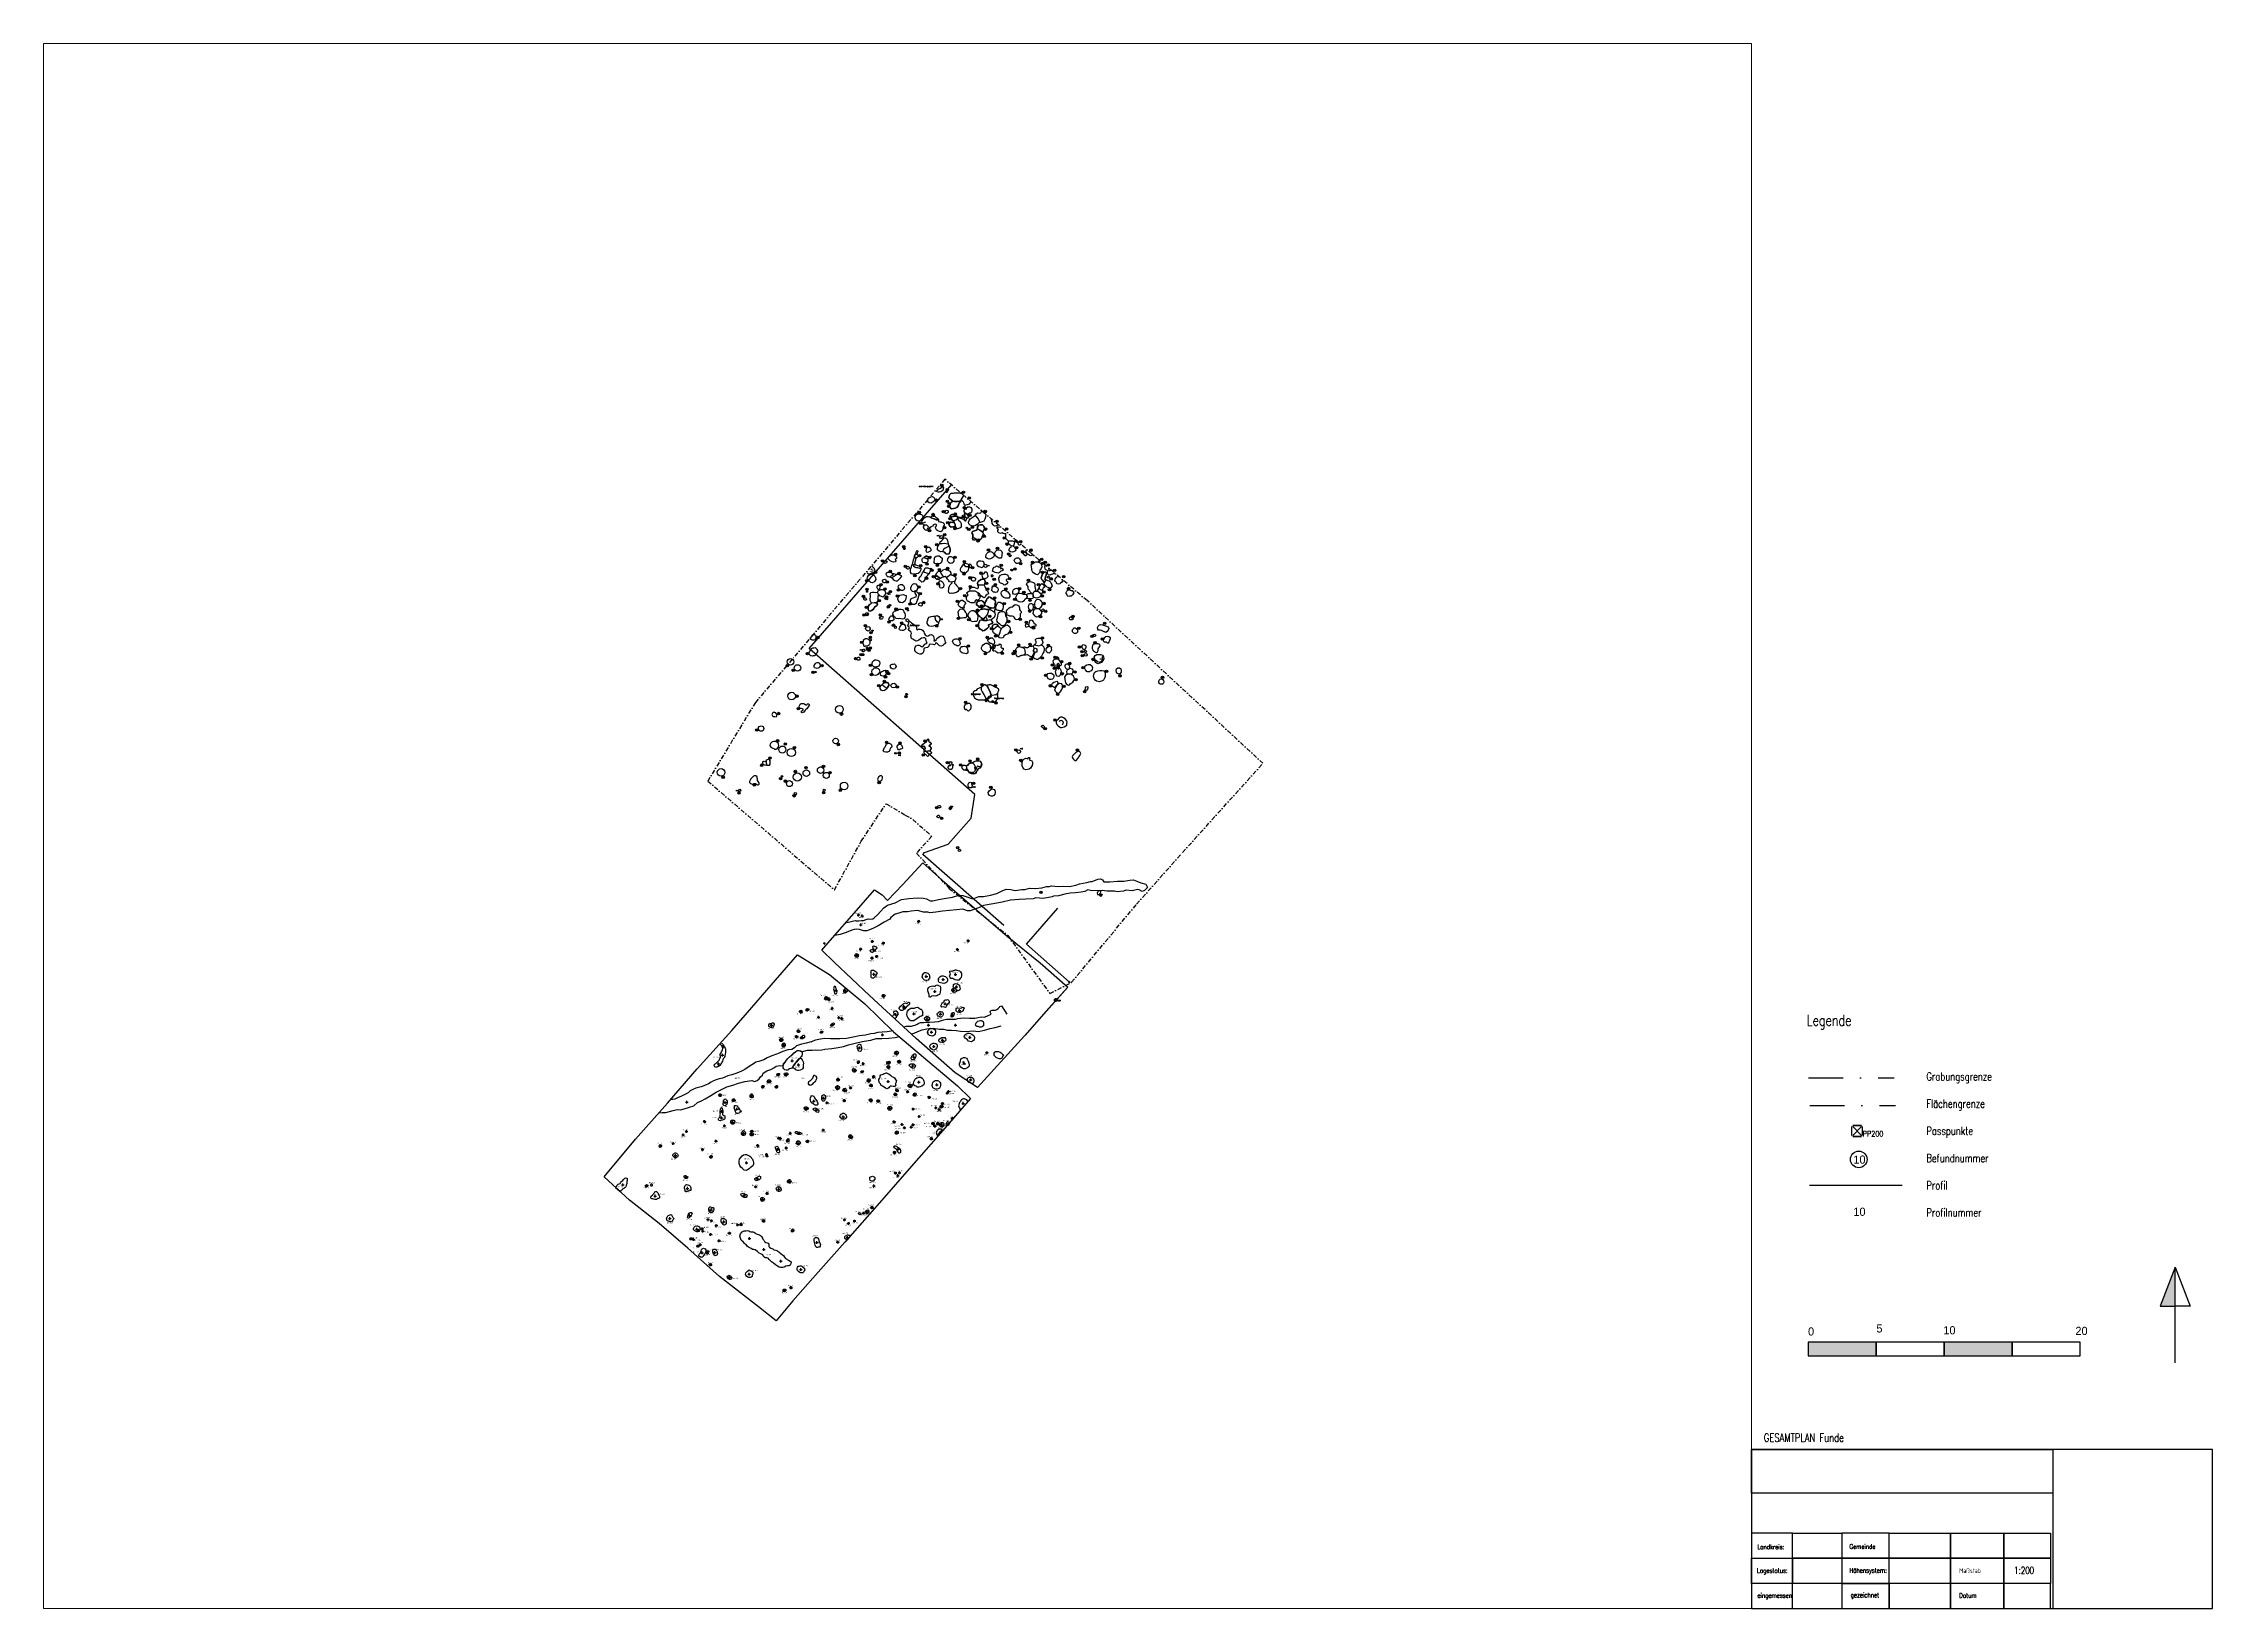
# Paper-space layout 'A1 1zu200' of a CAD drawing. Header units: millimetres. Extents: x 4 to 801, y 4 to 580.
# The model-space entities are those that its viewports show. They can reach past a viewport. Long polylines and large blocks are cut down to what shows.
import ezdxf
from ezdxf.enums import TextEntityAlignment as Align

# ---------------------------------------------------------------- set-up
doc = ezdxf.new("R2010")
doc.units = ezdxf.units.MM
doc.header["$PDMODE"] = 2
doc.header["$PDSIZE"] = 0.25
for name, pattern in [('STRICHLINIE2', [9.524999999999999, 6.35, -3.175]), ('STRICHPUNKT', [25.4, 12.7, -6.35, 0, -6.35]), ('STRICHPUNKTX2', [50.8, 25.4, -12.7, 0, -12.7])]:
    doc.linetypes.add(name, pattern=pattern)
for name, color, linetype in [('Bef.Nr.', 7, 'Continuous'), ('Befunde', 7, 'Continuous'), ('Befunde Pl.1', 7, 'Continuous'), ('Befundnummern', 7, 'Continuous'), ('Bronzenadel', 124, 'Continuous'), ('CONTROL', 7, 'Continuous'), ('Gebäudehallen', 150, 'Continuous'), ('GGuk', 5, 'Continuous'), ('Grabungsgrenze', 102, 'STRICHPUNKTX2'), ('Kopf', 7, 'Continuous'), ('Legende', 7, 'Continuous'), ('Maßstab', 7, 'Continuous'), ('Nordpfeil', 7, 'Continuous'), ('Passpunkte', 6, 'Continuous'), ('Pl1-Keramik', 1, 'Continuous'), ('Pl2-Befunde', 7, 'Continuous'), ('Pl2-Keramik', 1, 'Continuous'), ('Pl2-Knochen', 5, 'Continuous')]:
    doc.layers.add(name, color=color, linetype=linetype)
doc.styles.add('ROMANS', font='ROMANS.shx', dxfattribs={"width": 0.75})

# ---------------------------------------------------------------- blocks, each defined once
blk = doc.blocks.new('CONTROL')
for p, q in [((-0.1, 0.1, 0.1), (-0.1, 0.1, -0.1)), ((-0.1, -0.07999999999999999, -0.1), (-0.1, 0.08, -0.1)), ((-0.1, -0.07999999999999999, 0.1), (-0.1, 0.08, 0.1)), ((0.08, 0.1, 0.1), (-0.07999999999999999, 0.1, 0.1)), ((-0.07999999999999999, 0.1, -0.1), (0.08, 0.1, -0.1)), ((0.08, -0.08, 0.08), (-0.07999999999999999, 0.07999999999999999, -0.07999999999999996)), ((-0.07999999999999999, -0.07999999999999999, -0.07999999999999999), (0.08, 0.08, 0.07999999999999999)), ((-0.07999999999999999, 0.07999999999999999, 0.07999999999999999), (0.08, -0.08, -0.07999999999999999)), ((0.08, 0.08, -0.08), (-0.07999999999999999, -0.07999999999999999, 0.07999999999999996)), ((0.1, 0.1, -0.1), (0.1, 0.1, 0.1)), ((0.1, -0.08, -0.1), (0.1, 0.07999999999999999, -0.1)), ((0.1, -0.08, 0.1), (0.1, 0.07999999999999999, 0.1)), ((-0.1, -0.1, 0.1), (-0.1, -0.1, -0.1)), ((0.08, -0.1, 0.1), (-0.07999999999999999, -0.1, 0.1)), ((-0.07999999999999999, -0.1, -0.1), (0.08, -0.1, -0.1)), ((0.1, -0.1, -0.1), (0.1, -0.1, 0.1))]:
    blk.add_line(p, q)
at = {"style": 'ROMANS', "width": 0.75}
blk.add_attdef('NUMMER', (0.1, -0.1), '', height=0.1, dxfattribs=at)
blk = doc.blocks.new('MESSPUNKT')
for p, q in [((0, -0.04000000000000003), (0, 0.03999999999999997)), ((0.04, -2.775557561562891e-17), (-0.04, -2.775557561562891e-17))]:
    blk.add_line(p, q)
blk.add_circle((0, -2.775557561562891e-17), 0.05)
at = {"style": 'ROMANS', "width": 0.75, "flags": 1}
for tag, p in [('STANDPUNKT', (-0.05999999999999997, -0.05000000000000002)), ('MESSWERT', (-0.05999999999999999, 0.04999999999999999)), ('KOORDINATEN', (-0.05999999999999998, -0.15))]:
    blk.add_attdef(tag, text='', height=0.07, dxfattribs=at).set_placement(p, align=Align.RIGHT)
at = {"style": 'ROMANS', "width": 0.75}
for tag, p in [('NUMMER', (0.06, 0.05000000000000002)), ('INFO', (0.06, -0.15))]:
    blk.add_attdef(tag, p, '', height=0.07, dxfattribs=at)

msp = doc.modelspace()

# ---------------------------------------------------------------- linework, layer by layer
at = {"layer": 'Bef.Nr.'}
for points, elevation in [([(4462694.484641738, 5794024.193038964), (4462695.308755574, 5794023.427202977)], 52.7792), ([(4462694.484641738, 5794024.193038964), (4462695.308755574, 5794023.427202977)], 52.7792), ([(4462694.484641738, 5794024.193038964), (4462695.308755574, 5794023.427202977)], 52.7792), ([(4462694.484641738, 5794024.193038964), (4462695.308755574, 5794023.427202977), (4462694.484641738, 5794024.193038964)], 52.7792), ([(4462694.484641738, 5794024.193038964), (4462695.308755574, 5794023.427202977)], 52.7792), ([(4462694.484641738, 5794024.193038964), (4462695.308755574, 5794023.427202977)], 52.7792), ([(4462737.618899318, 5794015.275759397), (4462736.969536705, 5794014.507383106)], 52.6629)]:
    msp.add_lwpolyline(points, dxfattribs=dict(at, elevation=elevation))
at = {"layer": 'Befunde'}
for points, elevation in [([(4462757.894959525, 5794151.816654095), (4462757.124323289, 5794151.775260347), (4462756.68030454, 5794151.751410444), (4462756.090973014, 5794151.717765287), (4462755.903973014, 5794151.511765286), (4462755.790973014, 5794151.247765287), (4462755.705973014, 5794150.899765286), (4462755.893973013, 5794150.732765287), (4462756.156973014, 5794150.531765287), (4462756.428973014, 5794150.261765286), (4462756.746051122, 5794150.189014913), (4462757.212285738, 5794150.235545597), (4462757.638556947, 5794150.275425997), (4462757.902973014, 5794150.319765286), (4462757.995973014, 5794150.537765287), (4462758.484089453, 5794151.314867608)], 52.20604729099745), ([(4462752.164973014, 5794147.405765287), (4462752.501973014, 5794147.489765286), (4462752.814973014, 5794147.554765286), (4462753.121973014, 5794147.528765287), (4462753.333973014, 5794147.345765286), (4462753.569973014, 5794147.171765286), (4462753.780973014, 5794146.878765287), (4462753.377926834, 5794146.850450523), (4462753.19287296, 5794146.927815343), (4462752.98137867, 5794147.016234015), (4462752.584663636, 5794147.149994114)], 51.68804729101563), ([(4462756.680973014, 5794146.340765286), (4462756.430973014, 5794146.365765287), (4462756.097973014, 5794146.423765287), (4462755.858973014, 5794146.321765287), (4462755.680973014, 5794146.058765287), (4462755.803973014, 5794145.742765287), (4462756.149973014, 5794145.532765287), (4462756.590516936, 5794145.575449007), (4462756.843973014, 5794145.587765287), (4462756.839702114, 5794145.802541242), (4462756.839702114, 5794146.002441943)], 51.77104729101562), ([(4462756.077973014, 5794147.406765287), (4462756.229919823, 5794147.42378208), (4462756.229919823, 5794147.42378208), (4462756.897973014, 5794147.548765287), (4462756.583973014, 5794147.824765286), (4462756.241973014, 5794147.841765286), (4462756.015973014, 5794147.696765287), (4462755.891973014, 5794147.472765286)], 51.77804729101562), ([(4462756.428973014, 5794150.261765286), (4462756.053973014, 5794149.996765287), (4462755.921973014, 5794149.717765287), (4462755.907973014, 5794149.349765286), (4462755.939973014, 5794149.065765286), (4462756.201973014, 5794148.881765286), (4462756.559973014, 5794148.948765287), (4462756.887973014, 5794148.997765287), (4462757.202973014, 5794149.127765287), (4462757.421973014, 5794149.435765286), (4462757.553973014, 5794149.790765286), (4462757.692973014, 5794150.050765286), (4462757.902973014, 5794150.319765286), (4462757.638556947, 5794150.275425997), (4462757.212285738, 5794150.235545597), (4462756.746051122, 5794150.189014913)], 51.84704729101562), ([(4462756.528973014, 5794146.676765286), (4462756.980378058, 5794146.825025196), (4462757.274973014, 5794147.010765286), (4462757.319973014, 5794147.144765286), (4462757.344895117, 5794147.436828804), (4462757.163973014, 5794147.544765286), (4462756.897973014, 5794147.548765287), (4462756.229919823, 5794147.42378208), (4462756.229919823, 5794147.42378208), (4462756.077973014, 5794147.406765287), (4462756.211973014, 5794147.151765287), (4462756.284973014, 5794146.873765287)], 51.78704729101563), ([(4462758.516973014, 5794147.197765287), (4462758.494973014, 5794146.938765287), (4462758.554973014, 5794146.731765286), (4462758.709655487, 5794146.659974855), (4462758.762138153, 5794146.676779219), (4462758.799303593, 5794146.691890704), (4462758.841554749, 5794146.760205884), (4462758.917973015, 5794146.883765287), (4462759.004973014, 5794147.151765287), (4462758.830720555, 5794147.26464735), (4462758.62049235, 5794147.361552729), (4462758.516973014, 5794147.197765287)], 51.79904729101562), ([(4462758.62049235, 5794147.361552729), (4462758.830720555, 5794147.26464735), (4462759.004973014, 5794147.151765287), (4462759.117388276, 5794147.196923555), (4462759.238973014, 5794147.245765286), (4462759.378973014, 5794147.456765287), (4462759.227973014, 5794147.708765287), (4462759.014973014, 5794147.911765287), (4462758.705973014, 5794148.079765286), (4462758.705973014, 5794148.079765286), (4462758.596973014, 5794147.940765286), (4462758.662973014, 5794147.428765287)], 51.79904729101562), ([(4462761.019931051, 5794147.166397172), (4462760.65714614, 5794147.560973497), (4462760.547973014, 5794147.627765287), (4462760.741973014, 5794147.941765287), (4462761.007973014, 5794148.113765287), (4462761.314973014, 5794148.057765286), (4462761.605973015, 5794148.162765287), (4462761.789281788, 5794148.499697688), (4462762.513248279, 5794147.883065287), (4462762.447973014, 5794147.331765287), (4462762.319973014, 5794146.981765286), (4462762.143973013, 5794146.623765287), (4462761.840973014, 5794146.499765286), (4462761.482973014, 5794146.372765287)], 51.82230032376234), ([(4462751.093973014, 5794145.855765286), (4462751.040973014, 5794145.512765286), (4462751.131973014, 5794145.227765286), (4462751.334973014, 5794144.991765287), (4462751.665973014, 5794144.978765287), (4462751.943973014, 5794145.084765286), (4462752.141909997, 5794145.255710863), (4462752.025804987, 5794145.518855629), (4462751.690412373, 5794145.885880006), (4462751.309960607, 5794145.908776976)], 51.68804729101563), ([(4462755.056799717, 5794141.667213415), (4462755.056799717, 5794141.667213415), (4462754.748233953, 5794141.385470478), (4462754.511973014, 5794141.010765286), (4462754.259973014, 5794140.988765287), (4462753.938973013, 5794141.103765287), (4462753.650973015, 5794141.320765287), (4462753.606973014, 5794141.618765287), (4462753.664973014, 5794141.944765286), (4462753.868973014, 5794142.227765286), (4462754.022973014, 5794142.478765287), (4462754.461074699, 5794142.531426491), (4462754.859902732, 5794142.579176433), (4462755.565973015, 5794142.434765286), (4462755.729973014, 5794142.140765286), (4462755.54589002, 5794141.894784261)], 51.74204729101562), ([(4462760.864973014, 5794143.203765287), (4462761.157973014, 5794143.269765286), (4462761.262973014, 5794143.249765286), (4462761.516973014, 5794143.249765286), (4462761.714973014, 5794143.412765287), (4462761.855973015, 5794143.724765286), (4462761.974973014, 5794144.035765287), (4462762.118973014, 5794144.251765287), (4462761.954973014, 5794144.439765286), (4462761.925973014, 5794144.589765286), (4462761.756490126, 5794144.730484122), (4462761.606576663, 5794144.85495479), (4462761.41331921, 5794144.950143954), (4462760.978973013, 5794145.212765287), (4462760.978973013, 5794145.212765287), (4462760.765973014, 5794144.979765286), (4462760.401973014, 5794144.852765286), (4462760.050973014, 5794144.696765287), (4462759.925973014, 5794144.436765286), (4462760.088973014, 5794144.149765286), (4462760.105973015, 5794143.764765286), (4462760.278666571, 5794143.63310485), (4462760.526726397, 5794143.447062889), (4462760.784084011, 5794143.331976179)], 51.71804729101563), ([(4462760.978973013, 5794145.212765287), (4462761.41331921, 5794144.950143954), (4462761.518595826, 5794144.898289844), (4462761.606576663, 5794144.85495479), (4462761.756490126, 5794144.730484122), (4462761.925973014, 5794144.589765286), (4462761.925973014, 5794144.589765286), (4462761.925973014, 5794144.589765286), (4462762.227973014, 5794145.251765287), (4462762.18146983, 5794145.46516323), (4462762.137973014, 5794145.664765286), (4462761.868973014, 5794145.916765287), (4462761.501973014, 5794145.953765287), (4462761.153973014, 5794145.864765286), (4462760.979973014, 5794145.585765286)], 51.71804729101563), ([(4462749.829973014, 5794140.515765286), (4462749.716867278, 5794140.500097188), (4462749.484973014, 5794140.428765287), (4462749.462843978, 5794140.3457814), (4462749.416973013, 5794140.173765287), (4462749.400048612, 5794140.100562152), (4462749.491495471, 5794139.980311988), (4462749.656768641, 5794139.920336317), (4462749.784973014, 5794139.906765287), (4462749.977973014, 5794140.002765287), (4462750.085973014, 5794140.100765286), (4462750.069973014, 5794140.230765286), (4462749.989973014, 5794140.348765287)], 51.83404729101562), ([(4462754.511973014, 5794141.010765286), (4462754.885973014, 5794140.931765286), (4462755.232973014, 5794140.536765287), (4462755.587759935, 5794140.601774976), (4462755.745973014, 5794140.630765286), (4462755.856973014, 5794140.765765286), (4462755.974973014, 5794141.067765287), (4462755.969973014, 5794141.457765287), (4462755.888973013, 5794141.794765286), (4462755.729973014, 5794142.140765286), (4462755.54589002, 5794141.894784261), (4462755.056799717, 5794141.667213415), (4462754.748233953, 5794141.385470478)], 51.74004729101563), ([(4462770.092973014, 5794140.618765287), (4462769.939973014, 5794140.903765287), (4462769.782973014, 5794140.875765286), (4462769.611973014, 5794140.957765287), (4462769.432973014, 5794140.781765287), (4462769.385973014, 5794140.584765286), (4462769.565973015, 5794140.427765287), (4462769.734973014, 5794140.321765287), (4462769.935973015, 5794140.310765286), (4462770.061973014, 5794140.416765287), (4462770.092973014, 5794140.618765287)], 51.63704729101563), ([(4462745.312973014, 5794137.045765286), (4462745.509018505, 5794136.978571457), (4462745.984096348, 5794136.89046288), (4462746.389973014, 5794136.847765286), (4462746.563910786, 5794136.784576954), (4462746.645973015, 5794136.754765286), (4462746.925973014, 5794136.630765286), (4462747.007973014, 5794136.470765286), (4462746.841973014, 5794136.249765286), (4462746.650973015, 5794136.013765287), (4462746.470973014, 5794135.821765287), (4462746.223973013, 5794135.610765287), (4462746.022973014, 5794135.578765287), (4462745.793973014, 5794135.668765287), (4462745.624973014, 5794135.751765287), (4462745.477973014, 5794135.958765287), (4462745.197049084, 5794136.165541615), (4462744.888973013, 5794136.333765287), (4462745.057973014, 5794136.470765286), (4462745.303973014, 5794136.633765287), (4462745.410973014, 5794136.807765286)], 51.88704729101563), ([(4462754.451308909, 5794136.71145271), (4462754.764043424, 5794136.35478289), (4462754.404973014, 5794136.278765287), (4462754.200973014, 5794136.042765287), (4462753.960096639, 5794136.231914249), (4462753.763077695, 5794136.367362082), (4462753.693418054, 5794136.482056334), (4462753.445086095, 5794136.581159542), (4462753.246052061, 5794136.632574363), (4462753.433752906, 5794136.923765287), (4462753.621973014, 5794137.269765286), (4462753.784973014, 5794137.438765287), (4462754.140973014, 5794137.406765287), (4462754.16808137, 5794137.234556511), (4462754.277953869, 5794136.917007199)], 51.74204729101562), ([(4462756.100973014, 5794136.846765286), (4462756.337973014, 5794136.680765286), (4462756.615973014, 5794136.566765287), (4462756.905973014, 5794136.361765287), (4462756.995973014, 5794136.046765286), (4462756.861973014, 5794135.731765286), (4462756.724973014, 5794135.491765287), (4462756.078973014, 5794135.374765286), (4462755.833973014, 5794135.485765287), (4462755.651973014, 5794135.749765286), (4462755.438973013, 5794135.970765286), (4462755.259973014, 5794136.278765287)], 51.71804729101563), ([(4462762.165973014, 5794134.857765287), (4462762.333973014, 5794135.106765286), (4462762.402973014, 5794135.431765286), (4462762.305973014, 5794135.736765287), (4462762.226973014, 5794135.881765286), (4462762.158973014, 5794135.978765287), (4462761.915973014, 5794135.949765286), (4462761.640973014, 5794135.894765286), (4462761.360973014, 5794135.719765286), (4462761.090973014, 5794135.525765286), (4462760.977973014, 5794135.187765286), (4462761.006973014, 5794134.880765286), (4462761.210683584, 5794134.925312077), (4462761.70580944, 5794134.905164978), (4462761.989463352, 5794134.907773698)], -0.0079527089843765), ([(4462773.188973013, 5794135.226765286), (4462773.589973014, 5794135.803765287), (4462773.338973014, 5794135.886765286), (4462773.386973014, 5794136.105765286), (4462773.474973014, 5794136.393765287), (4462773.591973014, 5794136.660765287), (4462773.665973014, 5794136.991765287), (4462773.588973014, 5794137.249765286), (4462773.342973014, 5794137.288765287), (4462773.146973014, 5794137.133765287), (4462772.942973014, 5794136.855765286), (4462772.768973013, 5794136.570765287), (4462772.681973014, 5794136.221765286), (4462772.716973014, 5794135.929765286), (4462772.917973015, 5794135.748765287), (4462772.917973015, 5794135.748765287), (4462773.099973014, 5794135.538765287)], -0.0079527089843765), ([(4462742.620973014, 5794133.563765287), (4462742.731973014, 5794133.825765287), (4462742.944973014, 5794133.929765286), (4462743.231973014, 5794134.023765287), (4462743.651973014, 5794134.016765286), (4462743.840973014, 5794133.916765287), (4462744.033973014, 5794133.708765287), (4462744.094973014, 5794133.511765286), (4462744.070973014, 5794133.256765286), (4462743.914973014, 5794133.009765286), (4462743.784973014, 5794132.798765287), (4462743.575973014, 5794132.625765286), (4462743.313973013, 5794132.757765287), (4462743.102973014, 5794132.827765287), (4462742.981973014, 5794132.996765287), (4462742.754973014, 5794133.062765286), (4462742.722856758, 5794133.339201451)], 51.86804729101563), ([(4462761.001654563, 5794133.529569222), (4462761.171973014, 5794133.376765287), (4462761.019973014, 5794133.267765286), (4462761.086973014, 5794133.006765286), (4462761.268973013, 5794132.866765287), (4462761.445973014, 5794132.806765286), (4462761.422973014, 5794132.530765287), (4462761.274973014, 5794132.299765286), (4462761.127973014, 5794132.150765286), (4462760.978973013, 5794132.047765287), (4462760.768973013, 5794132.139765286), (4462760.514973014, 5794131.984765286), (4462760.496973014, 5794131.755765286), (4462760.400973015, 5794131.592765287), (4462760.066957961, 5794131.585646112), (4462759.806973014, 5794131.595765286), (4462759.521973014, 5794131.747765287), (4462759.329973014, 5794131.870765286), (4462759.130973014, 5794131.929765286), (4462759.044973014, 5794132.007765287), (4462758.942973014, 5794132.280765287), (4462758.923973014, 5794132.609765286), (4462759.054973014, 5794132.874765286), (4462759.229973014, 5794133.053765287), (4462759.080973014, 5794133.296765286), (4462758.949973014, 5794133.448765287), (4462759.169973014, 5794133.628765287), (4462759.384973014, 5794133.756765286), (4462759.597973014, 5794133.799765286), (4462759.902039414, 5794133.802152642), (4462760.459354669, 5794133.780348043)], -0.0079527089843765), ([(4462761.179973014, 5794131.936765286), (4462760.977973014, 5794131.773765287), (4462760.785973014, 5794131.532765287), (4462760.786973014, 5794131.234765286), (4462761.063973013, 5794131.036765287), (4462761.210973014, 5794130.776765287), (4462761.583973014, 5794130.762765286), (4462761.853973013, 5794130.743765287), (4462762.080973014, 5794130.892765286), (4462762.236973014, 5794131.172765287), (4462762.238973014, 5794131.434765286), (4462762.148973014, 5794131.744765286), (4462761.914973014, 5794131.899765286), (4462761.642973014, 5794132.029765286), (4462761.410973014, 5794131.942765287)], 51.61104729101562), ([(4462762.486973014, 5794129.028765287), (4462762.83181917, 5794129.448190739), (4462762.969784517, 5794130.01542964), (4462763.038567695, 5794130.372990568), (4462762.615973014, 5794130.392765286), (4462762.285973014, 5794130.495765286), (4462761.920973014, 5794130.457765287), (4462761.605973015, 5794130.416765287), (4462761.331973013, 5794130.162765287), (4462761.097973014, 5794129.951765287), (4462760.932973014, 5794129.848765287), (4462760.966973014, 5794129.542765287), (4462761.165973014, 5794129.290765286), (4462761.394973014, 5794129.102765286), (4462761.530356551, 5794128.947555709), (4462761.633973014, 5794128.828765287), (4462761.933973013, 5794128.686765286), (4462762.210973014, 5794128.643765287), (4462762.270973015, 5794128.891765286)], 51.52004729101562), ([(4462764.179039761, 5794130.829272871), (4462764.207973015, 5794131.160765287), (4462764.226973014, 5794131.440765286), (4462764.254223896, 5794131.804868878), (4462764.231913388, 5794132.005426565), (4462764.059007087, 5794132.15027361), (4462763.858213065, 5794132.244981568), (4462763.618973014, 5794132.369765286), (4462763.358973014, 5794132.578765287), (4462763.040973014, 5794132.698765287), (4462762.856973014, 5794132.449765286), (4462762.698827192, 5794132.325595301), (4462762.627106592, 5794132.108650679), (4462762.521973014, 5794131.888765287), (4462762.380973014, 5794131.614765286), (4462762.286973014, 5794131.320765287), (4462762.475973014, 5794131.063765287), (4462762.796973014, 5794130.914765286), (4462763.117973014, 5794130.734765286), (4462763.486973014, 5794130.662765287), (4462763.665448381, 5794130.671155595), (4462763.954539955, 5794130.71164752)], 51.59703401034412), ([(4462771.253973014, 5794130.871765287), (4462771.217973014, 5794131.286765287), (4462770.957973015, 5794131.415765286), (4462770.697973014, 5794131.443765287), (4462770.464973014, 5794131.378765287), (4462770.338973014, 5794131.101765286), (4462770.276973014, 5794130.844765286), (4462770.327973014, 5794130.563765287), (4462770.508973014, 5794130.363765287), (4462770.844973014, 5794130.270765286), (4462771.107973014, 5794130.301765286), (4462771.175973014, 5794130.496765287), (4462771.228512601, 5794130.599940725), (4462771.238973014, 5794130.706765287)], 51.50504729101563), ([(4462771.132973014, 5794133.280765287), (4462771.222100114, 5794133.449147772), (4462771.354221269, 5794133.613963398), (4462771.392462745, 5794133.661668045), (4462771.519973014, 5794133.751765287), (4462771.778973014, 5794133.762765286), (4462772.105130346, 5794133.683363739), (4462772.295161151, 5794133.533908589), (4462772.496708777, 5794133.332719204), (4462772.700973014, 5794133.167765287), (4462772.563973013, 5794132.864765286), (4462772.365973014, 5794132.645765286), (4462772.058973013, 5794132.511765286), (4462771.731973014, 5794132.466765286), (4462771.418973014, 5794132.555765286), (4462771.240973014, 5794132.615765287), (4462771.22352148, 5794132.70940767), (4462771.199973014, 5794132.835765286), (4462771.209973014, 5794133.116765287)], 51.49304729101563), ([(4462771.757973014, 5794130.662765287), (4462771.76695655, 5794130.565594801), (4462771.908402135, 5794130.577356501), (4462772.13717773, 5794130.569393055), (4462772.246294802, 5794130.565594801), (4462772.356973014, 5794130.515765286), (4462772.371973014, 5794130.604765286), (4462772.610973014, 5794130.736765287), (4462772.712973014, 5794130.915765286), (4462772.853973013, 5794131.086765287), (4462772.878973014, 5794131.335765286), (4462772.885973014, 5794131.565765286), (4462772.760973014, 5794131.810765286), (4462772.581973013, 5794132.025765286), (4462772.351973014, 5794132.145765286), (4462772.077973014, 5794132.185765286), (4462771.810973015, 5794132.136765286), (4462771.619973014, 5794131.954765286), (4462771.492973014, 5794131.724765286), (4462771.454973014, 5794131.462765287), (4462771.422973014, 5794131.257765287), (4462771.480718465, 5794130.892126378), (4462771.613973014, 5794130.799765286), (4462771.757973014, 5794130.662765287)], 51.49104729101562), ([(4462753.223973013, 5794129.170765286), (4462753.586973014, 5794129.248765287), (4462753.876973014, 5794129.098765287), (4462754.053973014, 5794128.811765286), (4462754.056973014, 5794128.503765287), (4462753.918973014, 5794128.200765287), (4462753.780973014, 5794127.923765287), (4462753.553373929, 5794128.08674698), (4462753.269768856, 5794128.561250484), (4462753.199199063, 5794129.054208173)], 51.67804729101563), ([(4462762.719973014, 5794128.332765287), (4462762.395973015, 5794128.353765287), (4462762.042973015, 5794128.363765287), (4462761.716973014, 5794128.454765286), (4462761.387973014, 5794128.374765286), (4462761.266973014, 5794128.077765287), (4462761.154973014, 5794127.719765286), (4462761.128973014, 5794127.386765286), (4462761.191973014, 5794127.020765286), (4462761.380973014, 5794126.751765287), (4462761.537973014, 5794126.808765287), (4462761.931973014, 5794126.440765286), (4462762.213973014, 5794126.514765286), (4462762.497973014, 5794126.681765286), (4462762.788973014, 5794126.943765287), (4462763.076973014, 5794127.189765286), (4462762.995973014, 5794127.569765286), (4462763.319973014, 5794127.690765286), (4462763.665973014, 5794127.782765287), (4462763.781973014, 5794128.012765286), (4462763.476973014, 5794128.457765287), (4462763.118149373, 5794128.431054692), (4462762.719973014, 5794128.332765287)], 51.52004729101562), ([(4462764.688664941, 5794127.437156208), (4462764.557973014, 5794127.606765286), (4462764.371973014, 5794127.680765286), (4462764.048973014, 5794127.624765286), (4462763.787973014, 5794127.501765287), (4462763.676973014, 5794127.195765287), (4462763.780973014, 5794126.941765287), (4462763.826973014, 5794126.637765286), (4462764.130913883, 5794126.96472258), (4462764.280089244, 5794127.092296978), (4462764.688664941, 5794127.437156208)], 51.44204729101563), ([(4462765.11424498, 5794126.095209114), (4462765.174076987, 5794126.496733367), (4462765.417973015, 5794126.975765286), (4462765.645973015, 5794127.145765286), (4462766.145973015, 5794127.512765286), (4462766.429973014, 5794127.546765286), (4462766.692973014, 5794127.384765286), (4462766.909973014, 5794127.154765286), (4462766.999973014, 5794126.783765287), (4462766.884973014, 5794126.456765287), (4462766.710973014, 5794126.139765286), (4462766.454973014, 5794125.854765286), (4462766.085973014, 5794125.717765287), (4462765.831973013, 5794125.473765287), (4462765.755903238, 5794125.32821845), (4462765.681973014, 5794125.186765286), (4462765.341973014, 5794125.090765286), (4462765.011973014, 5794125.169765286), (4462764.806973014, 5794125.395765286), (4462764.952136537, 5794125.812876247), (4462765.11424498, 5794126.095209115)], 51.44204729101563), ([(4462769.819973014, 5794127.214765286), (4462770.051973014, 5794127.188765287), (4462770.437973014, 5794127.325765287), (4462770.437718062, 5794127.558171793), (4462770.326973014, 5794127.587765287), (4462770.056973014, 5794127.660765287), (4462769.808973013, 5794127.655765287), (4462769.714973014, 5794127.442765287)], 51.43804729101563), ([(4462777.871695339, 5794128.755716854), (4462777.898209868, 5794128.847463439), (4462777.913361343, 5794128.898538811), (4462777.937035109, 5794128.960964218), (4462777.991011824, 5794128.99785216), (4462778.029915438, 5794129.010417647), (4462778.102830946, 5794129.026496824), (4462778.167224162, 5794129.031225967), (4462778.191845033, 5794129.024605077), (4462778.228776063, 5794128.982988214), (4462778.245821197, 5794128.932858492), (4462778.25060198, 5794128.863473269), (4462778.245867558, 5794128.81428942), (4462778.276169957, 5794128.768889065), (4462778.298360696, 5794128.769710739), (4462778.316611236, 5794128.789809097), (4462778.360130608, 5794128.833745155), (4462778.398878028, 5794128.881652677), (4462778.436014926, 5794128.91994226), (4462778.469557682, 5794128.92712171), (4462778.489923202, 5794128.924728486), (4462778.519872368, 5794128.887635403), (4462778.525862422, 5794128.795500614), (4462778.509090492, 5794128.674648692), (4462778.465964091, 5794128.545420819), (4462778.334691783, 5794128.48215278), (4462778.223520623, 5794128.468751347), (4462778.108516336, 5794128.474494818), (4462778.014595626, 5794128.499383192), (4462777.918758628, 5794128.568304842), (4462777.855505691, 5794128.637226271)], -0.0079527089843765), ([(4462778.941559711, 5794126.977208204), (4462779.094860808, 5794126.884975522), (4462779.127470468, 5794126.851921898), (4462779.203742136, 5794126.765141171), (4462779.258466535, 5794126.690409208), (4462779.325851332, 5794126.578783008), (4462779.356746628, 5794126.476586248), (4462779.378912204, 5794126.369179551), (4462779.371900386, 5794126.273141587), (4462779.322424308, 5794126.188929563), (4462779.233752205, 5794126.088836632), (4462779.156039912, 5794126.043474275), (4462779.017934906, 5794125.974582643), (4462778.812269058, 5794125.941637984), (4462778.684344918, 5794126.007981623), (4462778.625432215, 5794126.059506674), (4462778.553118346, 5794126.109641841), (4462778.484216873, 5794126.182415908), (4462778.447732194, 5794126.250557953), (4462778.404300903, 5794126.348408021), (4462778.392430748, 5794126.428450973), (4462778.396733169, 5794126.520240295), (4462778.431209319, 5794126.627976391), (4462778.531129759, 5794126.755191023), (4462778.609211261, 5794126.865230194), (4462778.695013731, 5794126.982741011), (4462778.776173596, 5794127.030078208), (4462778.872687401, 5794127.020858319)], 51.24404729101562), ([(4462767.595812392, 5794122.705604665), (4462767.60130476, 5794122.800765286), (4462767.624939905, 5794122.828163139), (4462767.678652789, 5794122.873193854), (4462767.822612725, 5794122.873193854), (4462767.962274524, 5794122.871049196), (4462768.039627165, 5794122.823875242), (4462768.086113391, 5794122.724899299), (4462768.089046523, 5794122.648043114), (4462768.054666035, 5794122.515098463), (4462767.936795029, 5794122.494840955), (4462767.762452635, 5794122.508665909), (4462767.629233431, 5794122.562272416), (4462767.600705234, 5794122.638672478), (4462767.595812392, 5794122.705604665)], 51.39557437593662), ([(4462773.267309358, 5794123.029778048), (4462773.286196821, 5794123.221575594), (4462773.245273709, 5794123.341055976), (4462773.213794605, 5794123.422805782), (4462773.179129783, 5794123.525051963), (4462773.116171023, 5794123.584792042), (4462773.056360449, 5794123.64138813), (4462772.927295293, 5794123.679118708), (4462772.829686612, 5794123.723891157), (4462772.776171858, 5794123.808785178), (4462772.747840389, 5794123.88110234), (4462772.773024225, 5794123.950275064), (4462772.813947336, 5794124.006871153), (4462772.889497186, 5794124.098053603), (4462772.965047589, 5794124.182947624), (4462772.983935052, 5794124.230110845), (4462773.015414707, 5794124.315004866), (4462773.015414707, 5794124.387322028), (4462772.990231425, 5794124.450206323), (4462772.974491596, 5794124.553965632), (4462772.933568484, 5794124.61685015), (4462772.87375791, 5794124.701744171), (4462772.829429966, 5794124.775766892), (4462772.788506855, 5794124.84493984), (4462772.706660632, 5794124.923545209), (4462772.63740605, 5794125.014727659), (4462772.561855648, 5794125.058746888), (4462772.438688374, 5794125.074719704), (4462772.228168311, 5794125.07024587), (4462772.040043752, 5794125.038928591), (4462771.825044808, 5794124.976294477), (4462771.690670123, 5794124.927081642), (4462771.623482505, 5794124.859973695), (4462771.578690943, 5794124.815234915), (4462771.574212063, 5794124.757074412), (4462771.601087, 5794124.698914132), (4462771.668274066, 5794124.511011346), (4462771.708586748, 5794124.336530061), (4462771.668274066, 5794124.211261611), (4462771.627961937, 5794124.090466995), (4462771.507024997, 5794123.974146212), (4462771.345262635, 5794123.824585855), (4462771.318387698, 5794123.784320909), (4462771.24224232, 5794123.694843349), (4462771.188492446, 5794123.641156903), (4462771.080992699, 5794123.623261346), (4462770.883910379, 5794123.605365789), (4462770.646514827, 5794123.587470456), (4462770.512140694, 5794123.569574899), (4462770.354943866, 5794123.456195421), (4462770.25640243, 5794123.402508974), (4462770.144423802, 5794123.362244028), (4462770.054840679, 5794123.339874638), (4462769.992132492, 5794123.330926972), (4462769.907028802, 5794123.344348694), (4462769.763695804, 5794123.424878364), (4462769.709945931, 5794123.465143311), (4462769.642758864, 5794123.456195421), (4462769.544217429, 5794123.433826031), (4462769.35486373, 5794123.397742816), (4462769.238405671, 5794123.393268983), (4462769.139864235, 5794123.415638373), (4462768.93752482, 5794123.460491987), (4462768.735963069, 5794123.505230767), (4462768.54335963, 5794123.48733521), (4462768.471693131, 5794123.469439876), (4462768.391068321, 5794123.442596653), (4462768.310443509, 5794123.402331707), (4462768.252214756, 5794123.366540594), (4462768.126798383, 5794123.259167701), (4462768.050653004, 5794123.147320751), (4462768.005861443, 5794123.075738748), (4462767.938673824, 5794123.004156745), (4462767.929715512, 5794122.847571015), (4462767.907320008, 5794122.762567289), (4462767.9207572, 5794122.695459343), (4462767.929712201, 5794122.560870853), (4462767.943149393, 5794122.435602181), (4462767.987940955, 5794122.301386064), (4462768.032732517, 5794122.126904778), (4462768.090961822, 5794121.992688661), (4462768.104399015, 5794121.934528159), (4462768.167107201, 5794121.849524433), (4462768.216377643, 5794121.791364153), (4462768.32387739, 5794121.751099207), (4462768.449293763, 5794121.751099207), (4462768.615022265, 5794121.760047096), (4462768.668772139, 5794121.78689032), (4462768.803146823, 5794121.862946155), (4462768.86585501, 5794121.903211102), (4462769.000229695, 5794121.952423715), (4462769.058458448, 5794121.961371382), (4462769.242103576, 5794121.992688661), (4462769.439186446, 5794122.037427219), (4462769.591477755, 5794122.050848941), (4462769.645227077, 5794122.050848941), (4462769.779601762, 5794122.064270665), (4462770.008038451, 5794122.086640054), (4462770.115538199, 5794122.086640054), (4462770.236475139, 5794122.050848941), (4462770.317099949, 5794121.956897548), (4462770.442516322, 5794121.862946155), (4462770.649313092, 5794121.772591623), (4462770.855354276, 5794121.718905177), (4462771.065874339, 5794121.629427616), (4462771.262956658, 5794121.53100239), (4462771.482435034, 5794121.352047271), (4462771.666080712, 5794121.298360825), (4462771.82339179, 5794121.23419396), (4462772.06078679, 5794121.23419396), (4462772.235473604, 5794121.377357966), (4462772.486305797, 5794121.538417528), (4462772.522139046, 5794121.592104198), (4462772.674871345, 5794121.753624211), (4462772.76470449, 5794121.879946678), (4462772.831891557, 5794121.987319794), (4462772.984182866, 5794122.237856694), (4462773.087776633, 5794122.436505465), (4462773.217671886, 5794122.619934417)], -0.0079527089843765), ([(4462771.883767025, 5794122.943339272), (4462771.878268353, 5794122.747784716), (4462771.841887827, 5794122.564723657), (4462771.663473614, 5794122.516600149), (4462771.451306108, 5794122.497352165), (4462771.27771116, 5794122.670592536), (4462771.282529642, 5794122.865885486), (4462771.307647128, 5794123.093424956), (4462771.412728941, 5794123.233621259), (4462771.649011211, 5794123.262495364), (4462771.851535577, 5794123.156626485)], 51.30904729101562), ([(4462744.227973014, 5794119.123765287), (4462744.115819181, 5794119.022683126), (4462744.10897445, 5794118.876775779), (4462744.175212165, 5794118.758185835), (4462744.300973014, 5794118.699765286), (4462744.517973014, 5794118.802765287), (4462744.611973014, 5794118.965765286), (4462744.464973014, 5794119.097765286)], 51.73604729101562), ([(4462775.611973014, 5794121.635765286), (4462775.611973014, 5794121.635765286), (4462775.530113958, 5794121.559823752), (4462775.503973014, 5794121.476765286), (4462775.558973013, 5794121.341765286), (4462775.647973014, 5794121.328765287), (4462775.71797668, 5794121.334771958), (4462775.803461105, 5794121.362743609), (4462775.834659098, 5794121.505139834), (4462775.796055347, 5794121.581682309), (4462775.701151186, 5794121.643417227), (4462775.611973014, 5794121.635765286)], 51.27835459155578), ([(4462775.611973014, 5794121.635765286), (4462775.611973014, 5794121.635765286), (4462775.530113958, 5794121.559823752), (4462775.503973014, 5794121.476765286), (4462775.558973013, 5794121.341765286), (4462775.647973014, 5794121.328765287), (4462775.71797668, 5794121.334771958), (4462775.803461105, 5794121.362743609), (4462775.834659098, 5794121.505139834), (4462775.796055347, 5794121.581682309), (4462775.701151186, 5794121.643417227), (4462775.611973014, 5794121.635765286)], 51.27835459155578), ([(4462775.83864578, 5794120.437208607), (4462775.681973014, 5794120.423765287), (4462775.624973014, 5794120.350765286), (4462775.597973014, 5794120.244765286), (4462775.592973014, 5794120.136765286), (4462775.658973014, 5794120.050765286), (4462775.749973014, 5794120.001765287), (4462775.797286192, 5794119.999547481), (4462775.843529964, 5794120.009792948), (4462775.92485234, 5794120.073579084), (4462775.975236981, 5794120.169565478), (4462775.951911629, 5794120.275135019), (4462775.907248571, 5794120.374985964)], 51.27904729101562), ([(4462776.05653351, 5794119.693455328), (4462776.014960202, 5794119.798914609), (4462775.898170515, 5794119.863969733), (4462775.720973014, 5794119.848765287), (4462775.616973014, 5794119.764765286), (4462775.593973014, 5794119.653765287), (4462775.652973014, 5794119.543765287), (4462775.761973014, 5794119.463765287), (4462775.843679681, 5794119.458862887), (4462775.923356858, 5794119.47761284), (4462776.017135087, 5794119.575012243)], 51.22504729101563), ([(4462776.05653351, 5794119.693455328), (4462776.014960202, 5794119.798914609), (4462775.898170515, 5794119.863969733), (4462775.720973014, 5794119.848765287), (4462775.616973014, 5794119.764765286), (4462775.593973014, 5794119.653765287), (4462775.652973014, 5794119.543765287), (4462775.761973014, 5794119.463765287), (4462775.843679681, 5794119.458862887), (4462775.923356858, 5794119.47761284), (4462776.017135087, 5794119.575012243)], 51.22504729101563), ([(4462744.337317262, 5794115.928291338), (4462744.587973014, 5794116.233765287), (4462744.681973014, 5794116.432765286), (4462744.634973014, 5794116.772765287), (4462744.534973014, 5794116.908765287), (4462744.365973014, 5794116.953765287), (4462744.136973014, 5794116.990765287), (4462743.879973014, 5794116.921765286), (4462743.655973014, 5794116.797765287), (4462743.482973014, 5794116.606765286), (4462743.610928492, 5794116.408323272), (4462743.860277571, 5794116.235254491), (4462744.061482396, 5794116.031597842), (4462744.337317262, 5794115.928291338)], 51.77304729101563), ([(4462762.521745571, 5794113.916395043), (4462762.933953844, 5794114.187807127), (4462763.12568761, 5794114.455693563), (4462763.351762476, 5794114.529825405), (4462763.479616304, 5794114.683034334), (4462763.378326036, 5794114.98502449), (4462763.273105443, 5794115.263699587), (4462763.076627655, 5794115.665827545), (4462762.855930784, 5794116.079821372), (4462762.702021682, 5794116.413592124), (4462762.492891978, 5794116.448711835), (4462762.389058442, 5794116.527280883), (4462762.27523044, 5794116.535807759), (4462762.089591308, 5794116.417521653), (4462761.936296045, 5794116.271826846), (4462761.936296045, 5794116.271826846), (4462761.763834044, 5794116.163439179), (4462761.405436977, 5794115.965680313), (4462761.276002031, 5794115.918668494), (4462761.052432778, 5794115.77763326), (4462760.871572119, 5794115.651849508), (4462760.722234166, 5794115.521799292), (4462760.52612103, 5794115.45519929), (4462760.41731156, 5794115.406945928), (4462760.356652676, 5794115.335342296), (4462760.184708383, 5794115.159989389), (4462760.14935255, 5794115.075552696), (4462760.153764094, 5794114.894891125), (4462760.259648355, 5794114.49281962), (4462760.33023363, 5794114.329783357), (4462760.444934909, 5794114.149121563), (4462760.604389668, 5794114.001206562), (4462760.756349269, 5794113.923767592), (4462760.85868906, 5794113.877304299), (4462761.094668922, 5794113.808299255), (4462761.243526699, 5794113.789713804), (4462761.34276577, 5794113.789713804), (4462761.535317879, 5794113.758523622), (4462761.743099285, 5794113.77401146), (4462761.898159608, 5794113.792596688), (4462762.134094764, 5794113.801785394), (4462762.276749996, 5794113.807980396), (4462762.397697423, 5794113.842053462), (4462762.450417954, 5794113.89471198)], 51.54904729101562), ([(4462764.885231848, 5794115.696302034), (4462764.808624268, 5794115.773477393), (4462764.718506807, 5794115.84998924), (4462764.662533848, 5794115.913728637), (4462764.57808409, 5794115.969842756), (4462764.520641361, 5794115.992822039), (4462764.332822183, 5794116.065838034), (4462764.243826736, 5794116.10813604), (4462764.092615664, 5794116.14732982), (4462763.943183157, 5794116.215144139), (4462763.820137785, 5794116.3214055), (4462763.758117686, 5794116.362438541), (4462763.563281333, 5794116.450664581), (4462763.492372932, 5794116.481611094), (4462763.331213573, 5794116.508806933), (4462763.204335191, 5794116.508806933), (4462763.119491592, 5794116.50857891), (4462762.921637471, 5794116.468565136), (4462762.820675362, 5794116.447170833), (4462762.729842126, 5794116.421465244), (4462762.704863056, 5794116.413148606), (4462762.638225156, 5794116.423550313), (4462762.525834239, 5794116.442905261), (4462762.492891978, 5794116.448711835), (4462762.42894527, 5794116.497099207), (4462762.378563249, 5794116.528067079), (4462762.301052405, 5794116.53387343), (4462762.244856395, 5794116.516453932), (4462762.089591308, 5794116.417521653), (4462761.936296045, 5794116.271826846), (4462761.763834044, 5794116.163439179), (4462761.405436977, 5794115.965680313), (4462761.276002031, 5794115.918668494), (4462761.052432778, 5794115.77763326), (4462760.871572119, 5794115.651849508), (4462760.722234166, 5794115.521799292), (4462760.52612103, 5794115.45519929), (4462760.41731156, 5794115.406945928), (4462760.356652676, 5794115.335342296), (4462760.184708383, 5794115.159989389), (4462760.14935255, 5794115.075552696), (4462760.153764094, 5794114.894891125), (4462760.189056456, 5794114.723042097), (4462760.259648355, 5794114.49281962), (4462760.33023363, 5794114.329783357), (4462760.444934909, 5794114.149121563), (4462760.511353695, 5794114.087938146), (4462760.604389668, 5794114.001206562), (4462760.756349269, 5794113.923767592), (4462760.85868906, 5794113.877304299), (4462760.998531125, 5794113.826884482), (4462761.094668922, 5794113.808299255), (4462761.243526699, 5794113.789713804), (4462761.34276577, 5794113.789713804), (4462761.535317879, 5794113.758523622), (4462761.743099285, 5794113.77401146), (4462761.898159608, 5794113.792596688), (4462762.134094764, 5794113.801785394), (4462762.276749996, 5794113.807980396), (4462762.397697423, 5794113.842053462), (4462762.450417954, 5794113.89471198), (4462762.521745571, 5794113.916395043), (4462762.596175011, 5794113.910199818), (4462762.70781862, 5794113.851346299), (4462762.819589172, 5794113.797030608), (4462762.884024335, 5794113.707387599), (4462763.01922139, 5794113.550569303), (4462763.080278213, 5794113.476516034), (4462763.165321744, 5794113.430777419), (4462763.392104309, 5794113.387216633), (4462763.608353366, 5794113.373734483), (4462763.737008993, 5794113.356310302), (4462763.856941979, 5794113.356310302), (4462764.046654429, 5794113.367200554), (4462764.21674094, 5794113.426007248), (4462764.349757886, 5794113.493526367), (4462764.458787574, 5794113.656878814), (4462764.533079584, 5794113.751642516), (4462764.674818618, 5794113.914994963), (4462764.690082686, 5794113.97597993), (4462764.692263346, 5794114.161112659), (4462764.687909202, 5794114.364549439), (4462764.672645134, 5794114.562750471), (4462764.681528936, 5794114.678919182), (4462764.714238283, 5794114.794354965), (4462764.705150269, 5794114.991988294), (4462764.767959457, 5794115.233181294), (4462764.855183648, 5794115.348181378), (4462764.907517832, 5794115.553787736)], 51.54904729101562), ([(4462763.479616304, 5794114.683034334), (4462763.729007607, 5794114.636359232), (4462764.358281557, 5794114.742384987), (4462764.705150269, 5794114.991988294), (4462764.767959457, 5794115.233181294), (4462764.855183648, 5794115.348181378), (4462764.907517832, 5794115.553787736), (4462764.885231848, 5794115.696302034), (4462764.718506807, 5794115.84998924), (4462764.662533848, 5794115.913728637), (4462764.520641361, 5794115.992822039), (4462764.332822183, 5794116.065838034), (4462764.243826736, 5794116.10813604), (4462764.092615664, 5794116.14732982), (4462763.943183157, 5794116.215144139), (4462763.820137785, 5794116.3214055), (4462763.758117686, 5794116.362438541), (4462763.492372932, 5794116.481611094), (4462763.331213573, 5794116.508806933), (4462763.119491592, 5794116.50857891), (4462762.921637471, 5794116.468565136), (4462762.729842126, 5794116.421465244), (4462762.702021682, 5794116.413592124), (4462762.855930784, 5794116.079821372), (4462762.855930784, 5794116.079821372), (4462763.076627655, 5794115.665827545), (4462763.273105443, 5794115.263699587), (4462763.378326036, 5794114.98502449), (4462763.479616304, 5794114.683034334)], 51.54904729101562), ([(4462723.866811038, 5794111.404466993), (4462723.739170403, 5794111.474380896), (4462723.64446927, 5794111.474380896), (4462723.541533398, 5794111.490831332), (4462723.418010132, 5794111.425030037), (4462723.335661656, 5794111.301652219), (4462723.240960523, 5794111.198837668), (4462723.191550995, 5794111.071347241), (4462723.294486866, 5794110.857492698), (4462723.422887477, 5794110.72876406), (4462723.562120241, 5794110.68887663), (4462723.718583008, 5794110.68887663), (4462723.957394803, 5794110.651863374), (4462724.047978017, 5794110.701214456), (4462724.122092307, 5794110.845154872), (4462724.134444413, 5794111.005545947), (4462724.052095937, 5794111.104248112), (4462724.002686409, 5794111.207062663), (4462724.002686409, 5794111.293427002), (4462723.932690039, 5794111.388016558)], 52.72404729101562), ([(4462728.39371957, 5794112.969090195), (4462728.550879813, 5794113.082701409), (4462728.698960477, 5794113.10324394), (4462728.810020701, 5794113.123786469), (4462729.032014035, 5794113.130001523), (4462729.196675832, 5794113.041616349), (4462729.410569821, 5794112.844408239), (4462729.513403585, 5794112.840299645), (4462729.599783881, 5794112.889601672), (4462729.66971126, 5794112.984097354), (4462729.76843152, 5794113.02929101), (4462729.842471853, 5794113.025182415), (4462729.969985544, 5794113.025182415), (4462730.044025877, 5794112.922469764), (4462730.103740504, 5794112.802638291), (4462729.971717172, 5794112.661492448), (4462729.763692683, 5794112.315928198), (4462729.59175998, 5794112.143139985), (4462729.446814067, 5794112.003776884), (4462729.313457873, 5794111.864640066), (4462729.163478582, 5794111.667339421), (4462729.039105901, 5794111.513883413), (4462728.768763385, 5794111.375417296), (4462728.660968745, 5794111.479720332), (4462728.651355197, 5794111.597918745), (4462728.665987309, 5794111.733106377), (4462728.856204771, 5794111.850025187), (4462728.954971393, 5794112.014442354), (4462728.929365334, 5794112.09482419), (4462728.794018156, 5794112.142322548), (4462728.578194634, 5794112.211743), (4462728.380661392, 5794112.21539672), (4462728.275296422, 5794112.331641669), (4462728.212357051, 5794112.520391347), (4462728.256253388, 5794112.76153663)], 52.72404729101562), ([(4462759.13160408, 5794111.822983093), (4462759.089498819, 5794111.892095811), (4462759.036262237, 5794111.955561186), (4462758.975098853, 5794112.008719704), (4462758.945309785, 5794112.026716187), (4462758.899483914, 5794112.022477818), (4462758.877419013, 5794112.01654437), (4462758.84177673, 5794111.989420194), (4462758.799345205, 5794111.969924546), (4462758.75645631, 5794111.967520029), (4462758.693603341, 5794112.012753072), (4462758.66780466, 5794112.061576812), (4462758.644722007, 5794112.110400551), (4462758.605787148, 5794112.174570967), (4462758.58222576, 5794112.254478321), (4462758.58222576, 5794112.333138766), (4462758.581346669, 5794112.388658411), (4462758.581346669, 5794112.473411191), (4462758.584907018, 5794112.558852623), (4462758.58975105, 5794112.593738289), (4462758.610705147, 5794112.668705925), (4462758.637861566, 5794112.731091641), (4462758.685385161, 5794112.774490546), (4462758.717972534, 5794112.82873912), (4462758.731597381, 5794112.899613613), (4462758.753322296, 5794112.960643176), (4462758.787267406, 5794112.983698892), (4462758.841579692, 5794113.018960432), (4462758.931272648, 5794113.061502209), (4462759.062980426, 5794113.085914078), (4462759.125439694, 5794113.092695067), (4462759.200119157, 5794113.123888147), (4462759.288377106, 5794113.156437159), (4462759.327753721, 5794113.157793311), (4462759.437736584, 5794113.178136499), (4462759.501553589, 5794113.179492875), (4462759.527352271, 5794113.172711664), (4462759.577591343, 5794113.098120125), (4462759.616967957, 5794113.023528363), (4462759.68350044, 5794112.942155613), (4462759.712292768, 5794112.884474958), (4462759.746237878, 5794112.770553198), (4462759.750311092, 5794112.681043083), (4462759.748953355, 5794112.618657367), (4462759.75037622, 5794112.509690403), (4462759.754449986, 5794112.479853699), (4462759.762596415, 5794112.409330619), (4462759.765282639, 5794112.356186009), (4462759.762567163, 5794112.308718646), (4462759.763924901, 5794112.262607436), (4462759.742199986, 5794112.179878309), (4462759.69734109, 5794112.111683791), (4462759.681047129, 5794112.075066097), (4462759.645672529, 5794111.994611794), (4462759.569369852, 5794111.91169492), (4462759.517229946, 5794111.855276322), (4462759.458572346, 5794111.816217464), (4462759.406432441, 5794111.777158607), (4462759.356464916, 5794111.75111922), (4462759.297807315, 5794111.722910033), (4462759.17180259, 5794111.744609374)], 51.48804729101563), ([(4462775.674136569, 5794110.135464581), (4462775.45383485, 5794109.850378118), (4462775.451461431, 5794109.558185858), (4462775.554272046, 5794109.232005409), (4462775.795470756, 5794108.999903673), (4462776.211973014, 5794108.677765287), (4462776.398973014, 5794108.676765286), (4462776.90011488, 5794108.821180607), (4462777.356289782, 5794109.142833757), (4462777.408337199, 5794109.420396071), (4462777.459668708, 5794109.732444165), (4462777.351462584, 5794110.00783354), (4462777.099334031, 5794110.268472909), (4462776.757748813, 5794110.484499482), (4462776.514661847, 5794110.590676989), (4462776.227667486, 5794110.570084958), (4462775.952126474, 5794110.480700746)], 51.17104729101562), ([(4462721.444667714, 5794102.295617436), (4462721.446637537, 5794102.2261069), (4462721.510715605, 5794102.063190822), (4462721.609745495, 5794101.906092911), (4462721.755378367, 5794101.853726941), (4462722.011691187, 5794101.824634761), (4462722.524900203, 5794101.754982863), (4462722.780630748, 5794101.795542579), (4462722.86801003, 5794101.987551062), (4462722.871694696, 5794102.285179347), (4462722.879660638, 5794102.581031684), (4462722.815582571, 5794102.755584769), (4462722.71655268, 5794102.842861312), (4462722.620304376, 5794102.8508378), (4462722.332082625, 5794102.784676949), (4462722.174799696, 5794102.633397654), (4462722.081594833, 5794102.470481352), (4462721.874058482, 5794102.41445698), (4462721.770426081, 5794102.425957969), (4462721.629371434, 5794102.443209788), (4462721.496952224, 5794102.41445698), (4462721.444667714, 5794102.295617436)], 52.72404729101562), ([(4462722.128197264, 5794102.551939503), (4462722.171721266, 5794102.179069382), (4462722.268295694, 5794101.789808812), (4462722.524900203, 5794101.754982863), (4462722.780630748, 5794101.795542579), (4462722.86801003, 5794101.987551062), (4462722.871694696, 5794102.285179347), (4462722.871694696, 5794102.285179347), (4462722.847621605, 5794102.668308226), (4462722.815582571, 5794102.755584769), (4462722.71655268, 5794102.842861312), (4462722.620304376, 5794102.8508378), (4462722.332082625, 5794102.784676949), (4462722.174799696, 5794102.633397654)], 52.72404729101562), ([(4462722.917628275, 5794105.754876954), (4462722.869996812, 5794105.616734506), (4462722.848195696, 5794105.380959187), (4462722.864266954, 5794105.260252169), (4462722.993020006, 5794105.092387556), (4462723.133915743, 5794105.012364823), (4462723.36045385, 5794104.915785483), (4462723.528976272, 5794104.849559766), (4462723.686447961, 5794104.739183529), (4462723.968239142, 5794104.741942885), (4462724.140790825, 5794104.795512405), (4462724.314014067, 5794104.982632634), (4462724.401205005, 5794105.156335275), (4462724.4472043, 5794105.390843637), (4462724.419531696, 5794105.637443746), (4462724.356133188, 5794105.79825082), (4462724.241389818, 5794105.962676208), (4462723.995748594, 5794106.067878687), (4462723.926682178, 5794106.100991664), (4462723.794074563, 5794106.11478868), (4462723.52885904, 5794106.11478868), (4462723.29679542, 5794106.087194531), (4462723.178001148, 5794106.001652969), (4462723.078545437, 5794105.905073748)], -0.0079527089843765), ([(4462751.811412754, 5794103.391765286), (4462751.728973013, 5794103.44142145), (4462751.655377856, 5794103.56902069), (4462751.577481768, 5794103.640600686), (4462751.459079272, 5794103.709068577), (4462751.349942512, 5794103.728628888), (4462751.281393844, 5794103.787760238), (4462751.197265958, 5794104.046071047), (4462751.178571117, 5794104.154997205), (4462751.159876277, 5794104.232801637), (4462751.17233932, 5794104.338615689), (4462751.197288587, 5794104.454148245), (4462751.219099602, 5794104.52884057), (4462751.256489835, 5794104.65643981), (4462751.29699569, 5794104.718683266), (4462751.337501545, 5794104.796900652), (4462751.374891778, 5794104.868480649), (4462751.365544358, 5794104.943172974), (4462751.334358327, 5794104.99678829), (4462751.259577861, 5794105.105714672), (4462751.231448396, 5794105.140681658), (4462751.228332774, 5794105.218486089), (4462751.175363323, 5794105.252720146), (4462751.119277698, 5794105.252720146), (4462751.044497784, 5794105.209149548), (4462750.882473258, 5794105.187364361), (4462750.817040765, 5794105.202925113), (4462750.788997953, 5794105.255832251), (4462750.7422603, 5794105.333636682), (4462750.729796705, 5794105.402104572), (4462750.760955692, 5794105.464348028), (4462750.807693345, 5794105.532815919), (4462750.894936853, 5794105.576386516), (4462751.088119263, 5794105.672864028), (4462751.159880692, 5794105.727064885), (4462751.303209274, 5794105.854664125), (4462751.424879724, 5794105.942593771), (4462751.524586827, 5794106.004837227), (4462751.596385237, 5794106.120640923), (4462751.658702107, 5794106.322932488), (4462751.70543976, 5794106.450531729), (4462751.767756631, 5794106.509663078), (4462751.825130451, 5794106.539745282), (4462751.899038321, 5794106.55204877), (4462751.949849742, 5794106.545897026), (4462751.969866444, 5794106.499758835), (4462751.979105135, 5794106.458234731), (4462751.992962896, 5794106.382875701), (4462752.026957679, 5794106.305586128), (4462752.045435061, 5794106.251758313), (4462752.057752947, 5794106.164096018), (4462752.079309524, 5794106.090275091), (4462752.108644396, 5794106.043573881), (4462752.171774253, 5794105.986670306), (4462752.213347534, 5794105.969752954), (4462752.334987628, 5794105.926690747), (4462752.379640104, 5794105.888242404), (4462752.405815751, 5794105.852869821), (4462752.435071145, 5794105.803655869), (4462752.442769962, 5794105.737524567), (4462752.435109228, 5794105.684275604), (4462752.424331215, 5794105.647365141), (4462752.416632398, 5794105.593537549), (4462752.376598991, 5794105.550475341), (4462752.305770317, 5794105.502799271), (4462752.244180333, 5794105.495109647), (4462752.197987983, 5794105.470502671), (4462752.16411352, 5794105.432054104), (4462752.131778929, 5794105.393605761), (4462752.122540239, 5794105.367460906), (4462752.105602731, 5794105.329012562), (4462752.100983662, 5794105.279798611), (4462752.124140273, 5794105.237494752), (4462752.207286834, 5794105.203660049), (4462752.259638127, 5794105.179053074), (4462752.290432842, 5794105.149832457), (4462752.367420461, 5794105.100618507), (4462752.398215729, 5794105.069859787), (4462752.416692559, 5794105.026797581), (4462752.430550318, 5794104.966818022), (4462752.438364488, 5794104.899721446), (4462752.432205545, 5794104.865886967), (4462752.441443684, 5794104.812059152), (4462752.444523431, 5794104.768996945), (4462752.444523431, 5794104.732086482), (4462752.426046601, 5794104.685948514), (4462752.39371146, 5794104.672106924), (4462752.353678053, 5794104.6321207), (4462752.31980359, 5794104.613665468), (4462752.295167817, 5794104.573679021), (4462752.276690987, 5794104.538306661), (4462752.289008874, 5794104.487554607), (4462752.290545988, 5794104.462284048), (4462752.301324552, 5794104.416145857), (4462752.318261508, 5794104.356166522), (4462752.344437155, 5794104.280807492), (4462752.367533606, 5794104.236207405), (4462752.416805703, 5794104.18237959), (4462752.450680166, 5794104.157772615), (4462752.49841239, 5794104.100869039), (4462752.530744221, 5794104.051000425), (4462752.527665026, 5794103.983331242), (4462752.464535167, 5794103.920275923), (4462752.399865988, 5794103.894130844), (4462752.298207826, 5794103.803018186), (4462752.171948662, 5794103.747652491), (4462752.007195414, 5794103.703052403), (4462751.981019767, 5794103.676907548), (4462751.957092116, 5794103.575673466), (4462751.947352828, 5794103.53287036), (4462751.922030459, 5794103.443373177), (4462751.892938435, 5794103.409324862)], 51.44604729101562), ([(4462752.301324552, 5794104.416145857), (4462752.289008873, 5794104.487554611), (4462752.276690988, 5794104.538306663), (4462752.31980359, 5794104.613665468), (4462752.39371146, 5794104.672106924), (4462752.426046601, 5794104.685948514), (4462752.446763218, 5794104.73767939), (4462752.444523431, 5794104.7941144), (4462752.432205545, 5794104.865886965), (4462752.438364488, 5794104.899721446), (4462752.434121403, 5794104.936154812), (4462752.426017805, 5794104.986435778), (4462752.416692559, 5794105.026797581), (4462752.398215729, 5794105.069859787), (4462752.381653647, 5794105.086402212), (4462752.355220746, 5794105.108417113), (4462752.321628114, 5794105.129891035), (4462752.290432842, 5794105.149832457), (4462752.259638128, 5794105.179053074), (4462752.259638127, 5794105.179053074), (4462752.219200847, 5794105.198060038), (4462752.160706919, 5794105.222614743), (4462752.124140273, 5794105.237494752), (4462752.100983662, 5794105.279798611), (4462752.105602731, 5794105.329012562), (4462752.131778929, 5794105.393605761), (4462752.16411352, 5794105.432054104), (4462752.197987983, 5794105.470502671), (4462752.244180333, 5794105.495109647), (4462752.305770317, 5794105.502799271), (4462752.416632398, 5794105.593537549), (4462752.442769962, 5794105.737524567), (4462752.435071145, 5794105.803655869), (4462752.379640104, 5794105.888242404), (4462752.334987628, 5794105.926690747), (4462752.171774253, 5794105.986670306), (4462752.108644396, 5794106.043573881), (4462752.079309524, 5794106.090275091), (4462752.054421637, 5794106.187803842), (4462752.045435061, 5794106.251758313), (4462752.033871002, 5794106.285446421), (4462752.017716842, 5794106.326595831), (4462751.992962896, 5794106.382875701), (4462751.979105135, 5794106.458234731), (4462751.960238517, 5794106.521951059), (4462751.949849742, 5794106.545897026), (4462751.899038321, 5794106.55204877), (4462751.825130451, 5794106.539745282), (4462751.767756631, 5794106.509663078), (4462751.70543976, 5794106.450531729), (4462751.658702107, 5794106.322932488), (4462751.596385237, 5794106.120640923), (4462751.524586827, 5794106.004837227), (4462751.424879724, 5794105.942593771), (4462751.303209274, 5794105.854664125), (4462751.159880692, 5794105.727064885), (4462751.088119263, 5794105.672864028), (4462750.807693345, 5794105.532815919), (4462750.760955692, 5794105.464348028), (4462750.729796705, 5794105.402104572), (4462750.7422603, 5794105.333636682), (4462750.788997953, 5794105.255832251), (4462750.817040765, 5794105.202925113), (4462750.882473258, 5794105.187364361), (4462751.044497784, 5794105.209149548), (4462751.119277698, 5794105.252720146), (4462751.175363323, 5794105.252720146), (4462751.228332774, 5794105.218486089), (4462751.231448396, 5794105.140681658), (4462751.259577861, 5794105.105714672), (4462751.279285264, 5794105.077008564), (4462751.31902113, 5794105.019128689), (4462751.365544358, 5794104.943172974), (4462751.374891778, 5794104.868480649), (4462751.337501545, 5794104.796900652), (4462751.311820411, 5794104.747310014), (4462751.29699569, 5794104.718683266), (4462751.256489835, 5794104.65643981), (4462751.23410212, 5794104.580038698), (4462751.197288587, 5794104.454148245), (4462751.17233932, 5794104.338615689), (4462751.234340585, 5794104.329388824), (4462751.234340585, 5794104.329388824), (4462751.405025627, 5794104.335068437), (4462751.595630959, 5794104.354941164), (4462751.834597694, 5794104.411723088), (4462751.834597694, 5794104.411723088), (4462752.066567035, 5794104.419469462), (4462752.181062279, 5794104.415842561), (4462752.301324552, 5794104.416145857)], 51.44604729101562), ([(4462760.046973014, 5794102.231765286), (4462760.380973014, 5794102.442765287), (4462760.734973014, 5794102.562765286), (4462761.031325044, 5794102.593374416), (4462761.031325044, 5794102.593374416), (4462761.436973014, 5794102.521765286), (4462761.575783716, 5794102.346743097), (4462761.666973013, 5794102.231765286), (4462761.725973014, 5794102.026765287), (4462761.750973014, 5794101.862765287), (4462761.702973014, 5794101.708765287), (4462761.612880214, 5794101.514195123), (4462761.577798275, 5794101.445416611), (4462761.431878419, 5794101.295386337), (4462761.370973014, 5794101.232765287), (4462761.066973014, 5794101.105765286), (4462760.943278, 5794100.902198636), (4462760.677872003, 5794101.343726511), (4462760.390213218, 5794101.856756676), (4462760.046973014, 5794102.231765286)], 51.23704729101562), ([(4462720.80617814, 5794098.241308482), (4462720.857745457, 5794098.284082697), (4462720.873709918, 5794098.365391006), (4462720.880150343, 5794098.439367348), (4462720.854389193, 5794098.506911217), (4462720.797029823, 5794098.574763963), (4462720.696181237, 5794098.758919549), (4462720.564283596, 5794098.930184598), (4462720.564283596, 5794099.180495175), (4462720.51152443, 5794099.41763131), (4462720.471955192, 5794099.628419235), (4462720.232295515, 5794099.805166513), (4462720.115871798, 5794099.838404215), (4462719.980012708, 5794099.816859175), (4462719.817886353, 5794099.760544932), (4462719.7553741, 5794099.688516973), (4462719.600903234, 5794099.529456185), (4462719.433319442, 5794099.405464397), (4462719.344671548, 5794099.259306129), (4462719.263156481, 5794099.124456086), (4462719.183983236, 5794098.985923336), (4462719.143225702, 5794098.899415845), (4462719.087184231, 5794098.80018656), (4462719.100148447, 5794098.692850507), (4462719.100148447, 5794098.622082771), (4462719.173793576, 5794098.505043106), (4462719.293518486, 5794098.413446808), (4462719.420885918, 5794098.316761927), (4462719.563536734, 5794098.29131856), (4462719.813176215, 5794098.370193063), (4462719.881953932, 5794098.405813821), (4462720.001679395, 5794098.410902628), (4462720.172350947, 5794098.410902628), (4462720.236034387, 5794098.370193063), (4462720.358306988, 5794098.296407367), (4462720.432763068, 5794098.232258881), (4462720.5391682, 5794098.189545094), (4462720.681819016, 5794098.164101505), (4462720.80617814, 5794098.241308482)], 52.72404729101562), ([(4462756.215863083, 5794101.036103863), (4462756.32513617, 5794101.134333984), (4462756.360103447, 5794101.177991766), (4462756.395071276, 5794101.232564104), (4462756.425667851, 5794101.291502132), (4462756.434409256, 5794101.383183607), (4462756.445336841, 5794101.483596683), (4462756.465005831, 5794101.590558182), (4462756.467191459, 5794101.660410766), (4462756.489046075, 5794101.72589744), (4462756.545878457, 5794101.792343588), (4462756.534951424, 5794101.833818636), (4462756.493427265, 5794101.820721123), (4462756.445347328, 5794101.816355434), (4462756.392896136, 5794101.814172478), (4462756.333888614, 5794101.83163568), (4462756.292364455, 5794101.886208018), (4462756.266139135, 5794101.958243337), (4462756.255169604, 5794102.022420012), (4462756.257355231, 5794102.083540996), (4462756.290136881, 5794102.170856782), (4462756.294508136, 5794102.212331608), (4462756.298878838, 5794102.277818281), (4462756.272653518, 5794102.319293329), (4462756.167751135, 5794102.332390619), (4462756.080332666, 5794102.349853822), (4462755.966688325, 5794102.373865669), (4462755.91642276, 5794102.360768155), (4462755.844302027, 5794102.321476063), (4462755.807149122, 5794102.262538035), (4462755.739347761, 5794102.17695568), (4462755.715307517, 5794102.139846544), (4462755.728420177, 5794102.104920363), (4462755.769944336, 5794102.054713937), (4462755.826766231, 5794102.019787532), (4462755.874846168, 5794101.982678396), (4462755.938224944, 5794101.92810628), (4462755.968821519, 5794101.875716898), (4462755.984055231, 5794101.772200188), (4462755.981869604, 5794101.682701669), (4462755.890080432, 5794101.676153024), (4462755.820145326, 5794101.67833598), (4462755.752395847, 5794101.673970068), (4462755.702130282, 5794101.67833598), (4462755.678090038, 5794101.676153024), (4462755.660606123, 5794101.660872778), (4462755.654049793, 5794101.630312285), (4462755.640937133, 5794101.60193475), (4462755.634380803, 5794101.556094012), (4462755.612526186, 5794101.51680192), (4462755.571002026, 5794101.468778448), (4462755.490139888, 5794101.4273034), (4462755.483583557, 5794101.398925864), (4462755.518550835, 5794101.366182416), (4462755.522922089, 5794101.33780488), (4462755.577600303, 5794101.256130218), (4462755.610381952, 5794101.190643545), (4462755.643164155, 5794101.125156649), (4462755.695615347, 5794101.08586478), (4462755.822372347, 5794101.031292441), (4462755.970983965, 5794101.016012195), (4462756.060588062, 5794101.018195151)], -0.0079527089843765), ([(4462758.904973014, 5794101.623765287), (4462758.963299634, 5794101.285556075), (4462758.910319942, 5794101.040761822), (4462758.834492961, 5794100.908220995), (4462758.835464636, 5794100.861304079), (4462759.065973015, 5794100.834765286), (4462759.315973015, 5794100.624765286), (4462759.499973014, 5794100.382765287), (4462759.821973014, 5794100.226765286), (4462760.149973014, 5794100.172765287), (4462760.470559363, 5794100.239796977), (4462760.6684574, 5794100.364366547), (4462760.812973014, 5794100.547765287), (4462760.891973014, 5794100.817765287), (4462760.943278, 5794100.902198636), (4462760.677872003, 5794101.343726511), (4462760.390213218, 5794101.856756676), (4462760.046973014, 5794102.231765286), (4462759.928479741, 5794102.202942599), (4462759.676973014, 5794102.141765286), (4462759.386973014, 5794102.011765286), (4462759.131973014, 5794101.735765287), (4462759.002761827, 5794101.672013511)], 51.30904729101562)]:
    msp.add_lwpolyline(points, close=True, dxfattribs=dict(at, elevation=elevation))
for points, elevation in [([(4462752.164973014, 5794147.405765287), (4462752.584663636, 5794147.149994114), (4462752.98137867, 5794147.016234015), (4462753.377926834, 5794146.850450523), (4462753.780973014, 5794146.878765287)], 51.70099015369036), ([(4462751.093973014, 5794145.855765286), (4462751.309960607, 5794145.908776976), (4462751.690412373, 5794145.885880006), (4462752.025804987, 5794145.518855629), (4462752.025804987, 5794145.518855629), (4462752.141909997, 5794145.255710863)], 51.71404729101562), ([(4462756.680973014, 5794146.340765286), (4462756.750225658, 5794146.236367969), (4462756.839702114, 5794146.002441943), (4462756.839702114, 5794145.802541242), (4462756.843973014, 5794145.587765287)], 51.77104729101562), ([(4462760.978973013, 5794145.212765287), (4462760.978973013, 5794145.212765287), (4462761.41331921, 5794144.950143954), (4462761.606576663, 5794144.85495479), (4462761.925973014, 5794144.589765286)], 51.79904729101562), ([(4462766.672973014, 5794142.900765286), (4462766.782781382, 5794142.999221184), (4462767.025709577, 5794142.999221184), (4462767.192288745, 5794142.999221184), (4462767.414393823, 5794142.999221184), (4462767.650381459, 5794142.846829724), (4462767.776973014, 5794142.724765286)], 51.61404729101562), ([(4462749.470973014, 5794138.678765287), (4462749.196942968, 5794138.534577425), (4462748.891560825, 5794138.442436412)], 51.78004729101563), ([(4462750.548973014, 5794137.959765286), (4462750.309795816, 5794137.932631725), (4462750.001083435, 5794138.009652973), (4462749.714166806, 5794138.026175852), (4462749.502394405, 5794138.104448373), (4462749.282733824, 5794138.294039172), (4462749.348038214, 5794138.525103143), (4462749.470973014, 5794138.678765287)], 51.78004729101563), ([(4462751.831973013, 5794139.626765287), (4462751.915077575, 5794139.717059436), (4462751.915077575, 5794139.717059436), (4462751.952715239, 5794139.9456553), (4462751.857985834, 5794140.092855037), (4462751.644056133, 5794140.173163713), (4462751.473674748, 5794140.173163713), (4462751.246499789, 5794140.067904011), (4462751.160973014, 5794139.920765286)], 51.78604729101562), ([(4462751.160973014, 5794139.920765286), (4462751.246499789, 5794140.067904011), (4462751.473674748, 5794140.173163713), (4462751.644056133, 5794140.173163713), (4462751.857985834, 5794140.092855037), (4462751.952715239, 5794139.9456553), (4462751.915077575, 5794139.717059436), (4462751.831973013, 5794139.626765287), (4462751.831973013, 5794139.626765287), (4462751.160973014, 5794139.920765286)], 51.78604729101562), ([(4462758.43747064, 5794138.765902281), (4462758.454362378, 5794138.706376412), (4462758.460335733, 5794138.616959082), (4462758.596472598, 5794138.489641213), (4462758.825232277, 5794138.2899217), (4462758.957521193, 5794138.251674032), (4462759.192234904, 5794138.275677797), (4462759.287479378, 5794138.340804037)], 51.72509392419196), ([(4462767.453973014, 5794142.023765287), (4462767.173973014, 5794142.047765287)], 51.57904729101562), ([(4462751.066973014, 5794137.362765287), (4462751.2412382, 5794137.220933379), (4462751.415020201, 5794137.158867013), (4462751.558185779, 5794137.091951605), (4462751.875979451, 5794137.032922995), (4462752.086973014, 5794136.900765286)], 51.77904729101562), ([(4462772.298830088, 5794134.48428669), (4462772.298830088, 5794134.305951249), (4462772.374183455, 5794134.154839218), (4462772.478708374, 5794134.072087254), (4462772.651715536, 5794134.007324848), (4462772.889600384, 5794134.007324848)], 51.57062535874045), ([(4462741.519973014, 5794131.550765286), (4462741.368973014, 5794131.414765286), (4462741.138973013, 5794131.282765287), (4462740.974973014, 5794131.054765286), (4462740.891973014, 5794130.760765286), (4462740.912973014, 5794130.428765287), (4462740.993973014, 5794130.140765286), (4462741.230973015, 5794130.090765286), (4462741.495973014, 5794130.199765286), (4462741.785973014, 5794130.358765287), (4462741.944973014, 5794130.583765287), (4462742.073973014, 5794130.818765287), (4462742.273973014, 5794130.971765286), (4462742.486973014, 5794131.077765287), (4462742.576973014, 5794131.334765286), (4462742.482973014, 5794131.526765287), (4462742.246973014, 5794131.620765286), (4462741.957472332, 5794131.593907777), (4462741.519973014, 5794131.550765286)], 51.86804729101563), ([(4462744.104973014, 5794132.237765287), (4462744.337973014, 5794132.412669098)], 51.82904729101562), ([(4462744.382973014, 5794133.364765286), (4462744.845973014, 5794133.257765287)], 51.92904729101562), ([(4462771.778973014, 5794133.762765286), (4462772.105130346, 5794133.683363739), (4462772.295161151, 5794133.533908589), (4462772.496708777, 5794133.332719204), (4462772.700973014, 5794133.167765287)], 51.55504729101563), ([(4462740.816973014, 5794129.780765287), (4462740.504973014, 5794129.264765286)], 51.73204729101563), ([(4462753.780973014, 5794127.923765287), (4462753.553373929, 5794128.08674698), (4462753.41852421, 5794128.316647012), (4462753.269768856, 5794128.561250484), (4462753.241682615, 5794128.770169154), (4462753.199199063, 5794129.054208173), (4462753.223973013, 5794129.170765286)], 51.67804729101563), ([(4462762.615973014, 5794130.392765286), (4462763.148147564, 5794130.367862933), (4462763.517721484, 5794130.23508585), (4462763.931646353, 5794129.999038292), (4462764.093973014, 5794129.885765286)], 51.55804729101563), ([(4462769.238405671, 5794123.393268983), (4462769.455434589, 5794123.270523283), (4462769.604822538, 5794123.152498977), (4462769.684709449, 5794122.794416343), (4462769.703652031, 5794122.37878992), (4462769.591477755, 5794122.050848941)], -0.0079527089843765), ([(4462771.197885908, 5794123.642720639), (4462771.367321934, 5794123.173040894), (4462771.307647128, 5794123.093424956), (4462771.282529642, 5794122.865885486), (4462771.27771116, 5794122.670592536), (4462771.451306108, 5794122.497352165), (4462771.451306108, 5794122.266057001), (4462771.287953824, 5794121.872650693), (4462771.161825071, 5794121.581508693)], -0.0079527089843765), ([(4462772.747840389, 5794123.88110234), (4462772.493627517, 5794123.774116172), (4462772.168329528, 5794123.647429494), (4462772.0497286, 5794123.672537812), (4462771.72402109, 5794123.742444503), (4462771.434126693, 5794123.906746748)], -0.0079527089843765), ([(4462744.300973014, 5794118.699765286), (4462744.175212165, 5794118.758185835), (4462744.10897445, 5794118.876775779), (4462744.115819181, 5794119.022683126), (4462744.227973014, 5794119.123765287)], 51.78304729101563), ([(4462774.975768116, 5794120.177949565), (4462775.710494271, 5794120.228880503)], -0.0079527089843765), ([(4462775.323613424, 5794119.588823446), (4462775.712332304, 5794119.64126333)], -0.0079527089843765), ([(4462743.482973014, 5794116.606765286), (4462743.610928492, 5794116.408323272), (4462743.860277571, 5794116.235254491), (4462744.061482396, 5794116.031597842), (4462744.337317262, 5794115.928291338)], 51.77304729101563), ([(4462761.637097792, 5794116.093507754), (4462761.624912787, 5794115.611703752), (4462761.854141637, 5794115.277324203), (4462762.152255026, 5794114.747850792), (4462762.549614108, 5794113.934744645)], 51.54904729101562), ([(4462762.720556601, 5794113.829916323), (4462763.337845882, 5794114.311251563)], -0.0079527089843765), ([(4462764.172563309, 5794113.294906843), (4462763.913866911, 5794113.448008101)], -0.0079527089843765)]:
    msp.add_lwpolyline(points, dxfattribs=dict(at, elevation=elevation))
for points in [[(4462753.083973014, 5794150.782765287, 51.82704729101562), (4462753.118973014, 5794150.493765287, 51.82904729101562), (4462752.967973014, 5794150.303765287, 51.82504729101562), (4462752.789973014, 5794150.107765287, 51.83504729101563), (4462752.451973014, 5794149.927765287, 51.81104729101562), (4462752.111973014, 5794149.987765287, 51.81104729101562), (4462751.868973014, 5794150.179765286, 51.81004729101563), (4462751.828973014, 5794150.453765287, 51.81004729101563), (4462751.904973014, 5794150.763765287, 51.85604729101562), (4462752.083973014, 5794150.979765286, 51.85004729101563), (4462752.377973014, 5794151.099765286, 51.86604729101562), (4462752.647973014, 5794151.129765286, 51.88004729101563), (4462752.908973014, 5794151.016765286, 51.86504729101563), (4462753.056973014, 5794150.857765287, 51.84004729101562)], [(4462754.666973013, 5794153.003765287, 51.90604729101562), (4462754.732973014, 5794152.758765287, 51.89104729101562), (4462754.663973014, 5794152.537765287, 51.89104729101562), (4462754.605973015, 5794152.246765287, 51.85104729101562), (4462754.395973015, 5794152.103765287, 51.85504729101562), (4462754.218973014, 5794151.985765287, 51.86604729101562), (4462753.932973014, 5794151.914765286, 51.84904729101562), (4462753.737973014, 5794151.925765286, 51.85704729101563), (4462753.517973014, 5794152.010765286, 51.86604729101562), (4462753.425973014, 5794152.168765287, 51.88504729101562), (4462753.614973014, 5794152.303765287, 51.88904729101562), (4462753.835973014, 5794152.466765286, 51.89904729101562), (4462754.074973014, 5794152.631765286, 51.89904729101562), (4462754.356973014, 5794152.775765286, 51.89904729101562), (4462754.539973014, 5794152.921765286, 51.89904729101562)], [(4462755.376973014, 5794151.860765287, 51.82704729101562), (4462755.247973014, 5794151.843765287, 51.82704729101562), (4462755.130973014, 5794151.921765286, 51.84504729101563), (4462755.140973014, 5794152.052765287, 51.84504729101563), (4462755.274973014, 5794152.127765287, 51.86304729101563), (4462755.428973014, 5794152.071765287, 51.84804729101563), (4462755.482973014, 5794151.963765287, 51.83104729101562), (4462755.414973014, 5794151.850765286, 51.83104729101562)], [(4462750.676973014, 5794146.773765287, 51.69704729101562), (4462750.462973014, 5794146.653765287, 51.69704729101562), (4462750.227973014, 5794146.598765287, 51.69704729101562), (4462749.913973014, 5794146.660765287, 51.73304729101563), (4462749.622973014, 5794146.868765287, 51.73204729101563), (4462749.510973014, 5794147.219765286, 51.73004729101562), (4462749.581973013, 5794147.561765286, 51.73904729101562), (4462749.810973015, 5794147.799765286, 51.76704729101562), (4462750.095973014, 5794147.944765286, 51.76404729101562), (4462750.404973014, 5794147.909765286, 51.73604729101562), (4462750.663973014, 5794147.811765286, 51.72904729101562), (4462750.836973014, 5794147.618765287, 51.73004729101562), (4462750.958973014, 5794147.358765287, 51.67004729101563), (4462750.939973014, 5794147.094765286, 51.68804729101563), (4462750.810973015, 5794146.921765286, 51.70004729101562)], [(4462754.375973014, 5794146.437765286, 51.72904729101562), (4462754.625973014, 5794146.366765287, 51.75304729101563), (4462754.818973014, 5794146.140765286, 51.69504729101563), (4462754.822973014, 5794145.861765287, 51.71904729101562), (4462754.665973014, 5794145.625765286, 51.73204729101563), (4462754.607973014, 5794145.363765287, 51.71904729101562), (4462754.622973014, 5794145.142765286, 51.71704729101562), (4462754.488973014, 5794144.836765287, 51.70504729101562), (4462754.235973014, 5794144.655765287, 51.68304729101563), (4462753.989973014, 5794144.690765286, 51.66904729101562), (4462753.698973014, 5794144.848765287, 51.69704729101562), (4462753.468973014, 5794145.005765286, 51.69504729101563), (4462753.317973014, 5794145.249765286, 51.70304729101563), (4462753.278973014, 5794145.551765286, 51.70604729101562), (4462753.420973014, 5794145.764765286, 51.69404729101562), (4462753.439973014, 5794145.903765287, 51.69304729101562), (4462753.354973014, 5794146.006765286, 51.71004729101563), (4462753.210973014, 5794146.055765286, 51.68804729101563), (4462753.025973015, 5794145.966765286, 51.65904729101563), (4462752.870973014, 5794145.908765287, 51.65204729101562), (4462752.686973014, 5794145.699765286, 51.68604729101562), (4462752.424973014, 5794145.562765286, 51.69704729101562), (4462752.207973015, 5794145.312765286, 51.72704729101562), (4462751.943973014, 5794145.084765286, 51.71304729101563), (4462751.665973014, 5794144.978765287, 51.71304729101563), (4462751.334973014, 5794144.991765287, 51.70704729101563), (4462751.131973014, 5794145.227765286, 51.70404729101562), (4462751.040973014, 5794145.512765286, 51.71004729101563), (4462751.093973014, 5794145.855765286, 51.71404729101562), (4462750.855973015, 5794146.115765287, 51.71204729101562), (4462750.726973014, 5794146.409765286, 51.69404729101562), (4462750.794973014, 5794146.684765286, 51.69304729101562), (4462751.041973013, 5794147.038765287, 51.69204729101563), (4462751.276973014, 5794147.272765287, 51.68104729101562), (4462751.565973015, 5794147.431765286, 51.68104729101562), (4462751.888973013, 5794147.454765286, 51.68104729101562), (4462752.164973014, 5794147.405765287, 51.69504729101563), (4462752.501973014, 5794147.489765286, 51.70904729101562), (4462752.814973014, 5794147.554765286, 51.70904729101562), (4462753.121973014, 5794147.528765287, 51.72604729101562), (4462753.333973014, 5794147.345765286, 51.72804729101563), (4462753.569973014, 5794147.171765286, 51.72704729101562), (4462753.780973014, 5794146.878765287, 51.70004729101562), (4462753.825973014, 5794146.554765286, 51.71304729101563), (4462754.042973015, 5794146.479765286, 51.71804729101563), (4462754.260973014, 5794146.452765287, 51.73404729101562)], [(4462755.349973014, 5794148.021765286, 51.78504729101562), (4462755.199973014, 5794148.001765287, 51.80204729101563), (4462755.022973014, 5794148.094765286, 51.79004729101563), (4462755.009973014, 5794148.240765287, 51.81204729101562), (4462755.088973014, 5794148.427765287, 51.80904729101562), (4462755.175973014, 5794148.572765287, 51.79204729101562), (4462755.336973014, 5794148.599765286, 51.77404729101562), (4462755.516973014, 5794148.537765287, 51.79104729101562), (4462755.597973014, 5794148.363765287, 51.79204729101562), (4462755.559973014, 5794148.224765286, 51.78104729101562), (4462755.452973014, 5794148.109765286, 51.81804729101562)], [(4462755.763973013, 5794149.754765286, 51.82104729101562), (4462755.617973014, 5794149.756765286, 51.82104729101562), (4462755.510973014, 5794149.882765287, 51.80204729101563), (4462755.571973014, 5794150.001765287, 51.82304729101563), (4462755.704973014, 5794150.033765287, 51.82404729101562), (4462755.852973014, 5794149.997765287, 51.82404729101562), (4462755.895973015, 5794149.866765287, 51.84904729101562), (4462755.838973014, 5794149.758765287, 51.85004729101563)], [(4462759.014973014, 5794147.911765287, 51.78704729101563), (4462759.227973014, 5794147.708765287, 51.77904729101562), (4462759.378973014, 5794147.456765287, 51.81004729101563), (4462759.238973014, 5794147.245765286, 51.79604729101562), (4462759.004973014, 5794147.151765287, 51.79604729101562), (4462758.917973015, 5794146.883765287, 51.79704729101562), (4462758.763973013, 5794146.634765286, 51.79804729101563), (4462758.554973014, 5794146.731765286, 51.79704729101562), (4462758.494973014, 5794146.938765287, 51.79904729101562), (4462758.260973014, 5794146.991765287, 51.79904729101562), (4462757.883973014, 5794147.095765286, 51.79904729101562), (4462757.546973014, 5794147.157765287, 51.79504729101563), (4462757.319973014, 5794147.144765286, 51.78104729101562), (4462757.274973014, 5794147.010765286, 51.79304729101563), (4462757.481973014, 5794146.778765287, 51.79804729101563), (4462757.793973014, 5794146.567765287, 51.79104729101562), (4462757.959973014, 5794146.202765287, 51.79404729101562), (4462757.983973014, 5794145.852765286, 51.79604729101562), (4462757.973973013, 5794145.516765286, 51.81104729101562), (4462757.724973014, 5794145.296765286, 51.82304729101563), (4462757.321973014, 5794145.203765287, 51.80004729101562), (4462757.052973014, 5794145.416765287, 51.76804729101563), (4462756.843973014, 5794145.587765287, 51.76004729101562), (4462756.452973014, 5794145.568765287, 51.77104729101562), (4462756.149973014, 5794145.532765287, 51.76604729101562), (4462755.803973014, 5794145.742765287, 51.78304729101563), (4462755.680973014, 5794146.058765287, 51.75904729101562), (4462755.858973014, 5794146.321765287, 51.77604729101562), (4462756.097973014, 5794146.423765287, 51.78704729101563), (4462756.430973014, 5794146.365765287, 51.78804729101563), (4462756.680973014, 5794146.340765286, 51.77104729101562), (4462756.755973014, 5794146.523765287, 51.80104729101562), (4462756.528973014, 5794146.676765286, 51.78704729101563), (4462756.284973014, 5794146.873765287, 51.79304729101563), (4462756.211973014, 5794147.151765287, 51.79904729101562), (4462756.077973014, 5794147.406765287, 51.79804729101563), (4462755.891973014, 5794147.472765286, 51.80004729101562), (4462756.015973014, 5794147.696765287, 51.80004729101562), (4462756.241973014, 5794147.841765286, 51.78904729101562), (4462756.583973014, 5794147.824765286, 51.79204729101562), (4462756.897973014, 5794147.548765287, 51.77804729101562), (4462757.163973014, 5794147.544765286, 51.75304729101563), (4462757.515973014, 5794147.334765286, 51.77304729101563), (4462757.844973014, 5794147.318765287, 51.77704729101562), (4462758.184973014, 5794147.278765287, 51.79904729101562), (4462758.516973014, 5794147.197765287, 51.79904729101562), (4462758.662973014, 5794147.428765287, 51.81304729101563), (4462758.596973014, 5794147.940765286, 51.79804729101563), (4462758.705973014, 5794148.079765286, 51.78704729101563)], [(4462759.530973014, 5794148.069765286, 51.80004729101562), (4462759.287973014, 5794147.963765287, 51.78704729101563), (4462759.014973014, 5794147.911765287, 51.78704729101563), (4462758.705973014, 5794148.079765286, 51.79904729101562), (4462758.686973014, 5794148.099765286, 51.78804729101563), (4462758.530973014, 5794148.369765286, 51.78204729101562), (4462758.544973014, 5794148.624765286, 51.78104729101562), (4462758.694973014, 5794148.840765286, 51.78404729101563), (4462758.963973014, 5794149.039765286, 51.78304729101563), (4462759.187973014, 5794149.210765286, 51.81704729101563), (4462759.477973014, 5794149.258765287, 51.81704729101563), (4462759.747973014, 5794149.110765287, 51.79604729101562), (4462759.910973014, 5794148.836765287, 51.79704729101562), (4462759.901973014, 5794148.556765286, 51.81104729101562), (4462759.844973014, 5794148.280765287, 51.77004729101562), (4462759.669973014, 5794148.093765287, 51.78504729101562)], [(4462759.530973014, 5794148.069765286, 51.80004729101562), (4462759.287973014, 5794147.963765287, 51.78704729101563), (4462759.014973014, 5794147.911765287, 51.78704729101563), (4462758.705973014, 5794148.079765286, 51.79904729101562), (4462758.686973014, 5794148.099765286, 51.78804729101563), (4462758.530973014, 5794148.369765286, 51.78204729101562), (4462758.544973014, 5794148.624765286, 51.78104729101562), (4462758.694973014, 5794148.840765286, 51.78404729101563), (4462758.963973014, 5794149.039765286, 51.78304729101563), (4462759.187973014, 5794149.210765286, 51.81704729101563), (4462759.477973014, 5794149.258765287, 51.81704729101563), (4462759.747973014, 5794149.110765287, 51.79604729101562), (4462759.910973014, 5794148.836765287, 51.79704729101562), (4462759.901973014, 5794148.556765286, 51.81104729101562), (4462759.844973014, 5794148.280765287, 51.77004729101562), (4462759.669973014, 5794148.093765287, 51.78504729101562)], [(4462755.745973014, 5794140.630765286, 51.69804729101563), (4462755.232973014, 5794140.536765287, 51.70104729101562), (4462755.054973014, 5794140.725765286, 51.71904729101562), (4462754.885973014, 5794140.931765286, 51.74104729101562), (4462754.511973014, 5794141.010765286, 51.74004729101563), (4462754.259973014, 5794140.988765287, 51.73704729101562), (4462753.938973013, 5794141.103765287, 51.71904729101562), (4462753.650973015, 5794141.320765287, 51.72804729101563), (4462753.606973014, 5794141.618765287, 51.74104729101562), (4462753.664973014, 5794141.944765286, 51.73904729101562), (4462753.868973014, 5794142.227765286, 51.75904729101562), (4462754.022973014, 5794142.478765287, 51.77704729101562), (4462754.123973014, 5794142.783765287, 51.79104729101562), (4462754.390973014, 5794143.032765287, 51.74904729101562), (4462754.594973014, 5794143.266765286, 51.72104729101562), (4462754.778973014, 5794143.511765286, 51.71904729101562), (4462755.065973015, 5794143.562765286, 51.73704729101562), (4462755.283973014, 5794143.412765287, 51.71704729101562), (4462755.476973014, 5794143.071765287, 51.73704729101562), (4462755.509973014, 5794142.737765287, 51.73004729101562), (4462755.565973015, 5794142.434765286, 51.72204729101562), (4462755.729973014, 5794142.140765286, 51.74504729101562), (4462755.888973013, 5794141.794765286, 51.75804729101563), (4462755.969973014, 5794141.457765287, 51.73604729101562), (4462755.974973014, 5794141.067765287, 51.73204729101563), (4462755.856973014, 5794140.765765286, 51.73904729101562)], [(4462754.782973014, 5794143.890765286, 51.68604729101562), (4462754.693973014, 5794143.664765286, 51.71804729101563), (4462754.558973013, 5794143.553765287, 51.73204729101563), (4462754.356973014, 5794143.417765287, 51.69004729101562), (4462754.146973014, 5794143.439765286, 51.70604729101562), (4462753.991973014, 5794143.648765287, 51.68604729101562), (4462754.101973014, 5794143.817765287, 51.66004729101562), (4462754.297973014, 5794143.946765287, 51.66904729101562), (4462754.536973014, 5794143.879765286, 51.69204729101563), (4462754.641973014, 5794143.878765287, 51.70904729101562)], [(4462759.065973015, 5794145.232765287, 51.80504729101563), (4462758.991973014, 5794145.273765287, 51.79804729101563), (4462758.895973015, 5794145.334765286, 51.79804729101563), (4462758.890973014, 5794145.418765287, 51.80604729101562), (4462758.965973014, 5794145.471765286, 51.79004729101563), (4462759.071973014, 5794145.473765287, 51.80704729101562), (4462759.166973013, 5794145.390765286, 51.81904729101562), (4462759.139973014, 5794145.306765286, 51.82004729101563), (4462759.096973014, 5794145.262765286, 51.82004729101563)], [(4462761.157973014, 5794143.269765286, 51.74704729101563), (4462760.864973014, 5794143.203765287, 51.71804729101563), (4462760.557973014, 5794143.095765286, 51.73704729101562), (4462760.213973014, 5794143.098765287, 51.78604729101562), (4462760.034973014, 5794143.405765287, 51.80404729101562), (4462760.105973015, 5794143.764765286, 51.80204729101563), (4462760.088973014, 5794144.149765286, 51.77304729101563), (4462759.925973014, 5794144.436765286, 51.81904729101562), (4462760.050973014, 5794144.696765287, 51.81904729101562), (4462760.401973014, 5794144.852765286, 51.81304729101563), (4462760.765973014, 5794144.979765286, 51.81304729101563), (4462760.978973013, 5794145.212765287, 51.79904729101562), (4462760.979973014, 5794145.585765286, 51.79604729101562), (4462761.153973014, 5794145.864765286, 51.80804729101563), (4462761.501973014, 5794145.953765287, 51.81804729101562), (4462761.868973014, 5794145.916765287, 51.79404729101562), (4462762.137973014, 5794145.664765286, 51.79504729101563), (4462762.227973014, 5794145.251765287, 51.77804729101562), (4462761.925973014, 5794144.589765286, 51.77604729101562), (4462761.925973014, 5794144.589765286, 51.77604729101562), (4462761.954973014, 5794144.439765286, 51.76604729101562), (4462762.118973014, 5794144.251765287, 51.74804729101562), (4462761.974973014, 5794144.035765287, 51.75004729101563), (4462761.855973015, 5794143.724765286, 51.76704729101562), (4462761.714973014, 5794143.412765287, 51.76904729101562), (4462761.516973014, 5794143.249765286, 51.77904729101562), (4462761.262973014, 5794143.249765286, 51.77304729101563)], [(4462743.904973014, 5794138.847765286, 51.83804729101563), (4462743.806973014, 5794138.995765286, 51.87104729101562), (4462743.820973014, 5794139.143765287, 51.87004729101562), (4462743.938973013, 5794139.269765286, 51.86104729101562), (4462744.119973014, 5794139.300765286, 51.84404729101562), (4462744.266973014, 5794139.252765287, 51.88104729101562), (4462744.368973014, 5794139.064765286, 51.84704729101562), (4462744.274973014, 5794138.930765286, 51.84404729101562), (4462744.093973014, 5794138.882765287, 51.86004729101563), (4462743.972973014, 5794138.841765286, 51.86004729101563)], [(4462744.926973014, 5794139.292765287, 51.83604729101562), (4462744.738973014, 5794139.483765287, 51.83804729101563), (4462744.544973014, 5794139.701765287, 51.88704729101563), (4462744.639973014, 5794140.004765286, 51.89404729101562), (4462744.830973014, 5794140.193765287, 51.87904729101562), (4462745.111973014, 5794140.408765287, 51.86604729101562), (4462745.533973014, 5794140.423765287, 51.86404729101562), (4462745.904973014, 5794140.219765286, 51.86404729101562), (4462746.117973014, 5794139.980765286, 51.87704729101562), (4462746.077973014, 5794139.712765287, 51.87904729101562), (4462745.842973014, 5794139.598765287, 51.86304729101563), (4462745.938973013, 5794139.338765287, 51.84204729101562), (4462745.892973014, 5794139.143765287, 51.84304729101563), (4462745.566973014, 5794139.091765286, 51.85804729101563), (4462745.292973015, 5794139.128765287, 51.84904729101562), (4462745.065973015, 5794139.258765287, 51.83904729101562)], [(4462747.617973014, 5794141.427765287, 51.83204729101563), (4462747.508973014, 5794141.391765286, 51.84904729101562), (4462747.435973015, 5794141.463765287, 51.84304729101563), (4462747.341973014, 5794141.550765286, 51.84004729101562), (4462747.415973014, 5794141.646765286, 51.81904729101562), (4462747.509973014, 5794141.704765286, 51.81904729101562), (4462747.613973014, 5794141.676765286, 51.81904729101562), (4462747.669973014, 5794141.578765287, 51.82004729101563), (4462747.644973014, 5794141.494765286, 51.83304729101562)], [(4462750.548973014, 5794137.959765286, 51.78004729101563), (4462750.545973014, 5794137.676765286, 51.82204729101562), (4462750.467973014, 5794137.426765286, 51.82704729101562), (4462750.326973014, 5794137.145765286, 51.81004729101563), (4462750.066973014, 5794137.013765287, 51.80604729101562), (4462749.716973014, 5794136.914765286, 51.80004729101562), (4462749.415973014, 5794136.862765287, 51.78104729101562), (4462749.097973014, 5794136.891765286, 51.79604729101562), (4462748.855973015, 5794136.948765287, 51.80304729101563), (4462748.645973015, 5794137.232765287, 51.79104729101562), (4462748.638973013, 5794137.589765286, 51.79204729101562), (4462748.724973014, 5794137.891765286, 51.79204729101562), (4462748.833973014, 5794138.233765287, 51.79404729101562), (4462748.918973014, 5794138.541765287, 51.82204729101562), (4462749.065973015, 5794138.883765287, 51.86704729101562), (4462749.153973014, 5794139.183765287, 51.85104729101562), (4462749.205973014, 5794139.511765286, 51.85504729101562), (4462749.333973014, 5794139.814765286, 51.86304729101563), (4462749.416973013, 5794140.173765287, 51.82204729101562), (4462749.484973014, 5794140.428765287, 51.83304729101562), (4462749.642973014, 5794140.620765286, 51.81604729101562), (4462749.675973014, 5794140.857765287, 51.82704729101562), (4462749.764973014, 5794141.106765286, 51.84104729101562), (4462749.852973014, 5794141.185765286, 51.84204729101562), (4462749.950973014, 5794141.187765286, 51.85304729101563), (4462749.997973014, 5794141.115765287, 51.85504729101562), (4462749.990973014, 5794140.960765286, 51.83904729101562), (4462749.976973014, 5794140.957765287, 51.83904729101562), (4462749.884973014, 5794140.713765287, 51.83204729101563), (4462749.829973014, 5794140.515765286, 51.83404729101562), (4462749.989973014, 5794140.348765287, 51.81604729101562), (4462750.069973014, 5794140.230765286, 51.85204729101562), (4462750.085973014, 5794140.100765286, 51.85204729101562), (4462749.977973014, 5794140.002765287, 51.85904729101562), (4462749.784973014, 5794139.906765287, 51.84404729101562), (4462749.598973013, 5794139.666765287, 51.84404729101562), (4462749.550973014, 5794139.417765287, 51.84804729101563), (4462749.478973013, 5794139.081765287, 51.81504729101562), (4462749.456973013, 5794138.856765286, 51.84704729101562), (4462749.470973014, 5794138.678765287, 51.83904729101562), (4462749.638973013, 5794138.564765286, 51.82504729101562), (4462749.945973014, 5794138.472765286, 51.82604729101562), (4462750.231973014, 5794138.316765287, 51.82204729101562), (4462750.418973014, 5794138.167765287, 51.81204729101562), (4462750.508973014, 5794138.032765287, 51.80304729101563)], [(4462751.685973015, 5794139.008765287, 51.79604729101562), (4462751.450973014, 5794138.933765287, 51.79504729101563), (4462751.174973014, 5794138.928765287, 51.83604729101562), (4462750.955973014, 5794139.038765287, 51.83504729101563), (4462750.815973015, 5794139.231765286, 51.83404729101562), (4462750.788973014, 5794139.547765287, 51.80604729101562), (4462750.896973014, 5794139.806765286, 51.80504729101563), (4462751.160973014, 5794139.920765286, 51.80604729101562), (4462751.160973014, 5794139.920765286, 51.80604729101562), (4462751.831973013, 5794139.626765287, 51.78604729101562), (4462751.831973013, 5794139.626765287, 51.78604729101562), (4462751.816973014, 5794139.385765286, 51.80704729101562), (4462751.864973014, 5794139.195765287, 51.78904729101562)], [(4462751.958973014, 5794140.928765287, 51.82104729101562), (4462751.749973014, 5794140.878765287, 51.83104729101562), (4462751.590973014, 5794140.979765286, 51.85204729101562), (4462751.562973014, 5794141.199765286, 51.85204729101562), (4462751.580973014, 5794141.404765286, 51.85204729101562), (4462751.589973014, 5794141.685765286, 51.84004729101562), (4462751.793973014, 5794141.793765287, 51.79704729101562), (4462752.019973014, 5794141.881765286, 51.76404729101562), (4462752.292973015, 5794141.689765286, 51.74004729101563), (4462752.405973014, 5794141.445765287, 51.74504729101562), (4462752.374973014, 5794141.173765287, 51.74504729101562), (4462752.188973013, 5794141.017765286, 51.77404729101562), (4462752.046973014, 5794140.946765287, 51.82204729101562)], [(4462753.986973014, 5794138.767765286, 51.73604729101562), (4462753.681973014, 5794138.798765287, 51.75204729101562), (4462753.422973014, 5794138.767765286, 51.72504729101563), (4462753.129973014, 5794138.820765287, 51.73204729101563), (4462753.002973014, 5794138.983765287, 51.73304729101563), (4462753.016973014, 5794139.254765286, 51.76704729101562), (4462753.045973014, 5794139.508765287, 51.76604729101562), (4462753.053973014, 5794139.783765287, 51.76504729101563), (4462753.124973014, 5794140.007765287, 51.76904729101562), (4462753.362973014, 5794140.189765286, 51.75304729101563), (4462753.611973014, 5794140.218765287, 51.70704729101563), (4462753.957973015, 5794140.210765286, 51.73904729101562), (4462754.191973014, 5794140.030765287, 51.74104729101562), (4462754.458973014, 5794139.827765287, 51.72204729101562), (4462754.509973014, 5794139.472765286, 51.72504729101563), (4462754.383973014, 5794139.100765286, 51.70604729101562), (4462754.273973014, 5794138.968765287, 51.71004729101563), (4462754.095973014, 5794138.808765287, 51.71104729101562)], [(4462756.180973014, 5794138.887765286, 51.70804729101562), (4462755.972973014, 5794138.823765287, 51.71904729101562), (4462755.742973014, 5794138.926765286, 51.71804729101563), (4462755.609973014, 5794139.132765287, 51.73004729101562), (4462755.483973014, 5794139.357765287, 51.73404729101562), (4462755.497973014, 5794139.661765287, 51.71304729101563), (4462755.637973014, 5794139.895765286, 51.71204729101562), (4462755.844973014, 5794140.083765287, 51.72104729101562), (4462756.099973014, 5794140.111765287, 51.71404729101562), (4462756.379973014, 5794139.963765287, 51.70404729101562), (4462756.577973014, 5794139.737765287, 51.70904729101562), (4462756.646973014, 5794139.435765286, 51.71504729101562), (4462756.605973015, 5794139.255765286, 51.72604729101562), (4462756.462973014, 5794139.027765287, 51.72804729101563), (4462756.297973014, 5794138.908765287, 51.72904729101562)], [(4462758.246973014, 5794137.121765287, 51.68104729101562), (4462757.977973014, 5794137.311765286, 51.69704729101562), (4462757.870973014, 5794137.511765286, 51.70004729101562), (4462757.866973014, 5794137.732765287, 51.70904729101562), (4462757.914973014, 5794138.004765286, 51.70904729101562), (4462758.068973014, 5794138.244765286, 51.72704729101562), (4462758.43747064, 5794138.765902281, 51.72509392419196), (4462758.729544352, 5794138.891846773, 51.73404729101562), (4462759.187362343, 5794138.768316741, -0.0079527089843765), (4462759.327633648, 5794138.550280023, 51.71204729101562), (4462759.287479378, 5794138.340804037, 51.72509392419196), (4462759.320713842, 5794137.903992165, 51.71404729101562), (4462759.283973014, 5794137.606765286, 51.71504729101562), (4462759.160973014, 5794137.384765286, 51.71204729101562), (4462758.969973014, 5794137.212765287, 51.71304729101563), (4462758.783973014, 5794137.067765287, 51.69704729101562), (4462758.638973013, 5794137.149765286, 51.69104729101562), (4462758.450973014, 5794137.167765287, 51.70104729101562), (4462758.311973014, 5794137.112765287, 51.67904729101562)], [(4462759.634973014, 5794138.027765287, 51.67204729101562), (4462759.509973014, 5794138.150765286, 51.68504729101563), (4462759.471973014, 5794138.300765286, 51.68804729101563), (4462759.444973014, 5794138.447765287, 51.67404729101562), (4462759.507973014, 5794138.493765287, 51.68504729101563), (4462759.385973014, 5794138.497765287, 51.70404729101562), (4462759.351973014, 5794138.609765286, 51.70804729101562), (4462759.417973015, 5794138.716765286, 51.72404729101562), (4462759.586973014, 5794138.746765287, 51.71204729101562), (4462759.719973014, 5794138.614765286, 51.69904729101562), (4462759.779973014, 5794138.448765287, 51.67704729101563), (4462759.802973014, 5794138.242765287, 51.69004729101562), (4462759.778973014, 5794138.139765286, 51.66804729101563), (4462759.683973013, 5794138.031765287, 51.67504729101562)], [(4462761.654973014, 5794138.079765286, 51.65004729101562), (4462761.458973014, 5794138.175765286, 51.64304729101563), (4462761.207973015, 5794138.237765287, 51.63404729101562), (4462760.975973014, 5794138.412765287, 51.64604729101562), (4462760.886973014, 5794138.655765287, 51.67104729101562), (4462760.920973014, 5794138.946765287, 51.67804729101563), (4462761.003973014, 5794139.153765287, 51.68704729101562), (4462761.237973014, 5794139.322765287, 51.70704729101563), (4462761.563973013, 5794139.331765287, 51.69004729101562), (4462761.821973014, 5794139.253765287, 51.66104729101562), (4462762.029973014, 5794139.270765286, 51.69404729101562), (4462762.113973014, 5794138.943765287, 51.66104729101562), (4462762.124973014, 5794138.672765287, 51.66104729101562), (4462762.093973014, 5794138.420765286, 51.64304729101563), (4462761.951973014, 5794138.192765287, 51.64704729101562), (4462761.780973014, 5794138.040765286, 51.62104729101562)], [(4462762.502973014, 5794138.078765287, 51.67304729101563), (4462762.324973014, 5794138.125765286, 51.63904729101562), (4462762.175973014, 5794138.250765286, 51.65204729101562), (4462762.152973014, 5794138.417765287, 51.65404729101562), (4462762.216973014, 5794138.593765287, 51.66004729101562), (4462762.368973014, 5794138.685765286, 51.65804729101563), (4462762.588973014, 5794138.647765287, 51.67304729101563), (4462762.724973014, 5794138.529765286, 51.67904729101562), (4462762.807973014, 5794138.378765287, 51.66804729101563), (4462762.747973014, 5794138.242765287, 51.66604729101562), (4462762.625973014, 5794138.187765286, 51.67704729101563)], [(4462762.746973014, 5794139.720765286, 51.71804729101563), (4462762.522973014, 5794139.914765286, 51.73204729101563), (4462762.480973015, 5794140.143765287, 51.73604729101562), (4462762.575973014, 5794140.412765287, 51.73404729101562), (4462762.698973014, 5794140.667765287, 51.74904729101562), (4462762.866973014, 5794140.872765287, 51.76004729101562), (4462763.126973014, 5794140.967765287, 51.75904729101562), (4462763.407973014, 5794141.049765286, 51.73604729101562), (4462763.679973014, 5794140.936765286, 51.74104729101562), (4462763.820973014, 5794140.731765286, 51.75304729101563), (4462763.997973014, 5794140.548765287, 51.73804729101563), (4462764.014973014, 5794140.291765287, 51.74604729101562), (4462763.887973014, 5794139.979765286, 51.75204729101562), (4462763.618973014, 5794139.783765287, 51.74504729101562), (4462763.381973014, 5794139.692765287, 51.70504729101562), (4462763.108973014, 5794139.629765286, 51.70404729101562), (4462762.900973015, 5794139.678765287, 51.71604729101562)], [(4462764.793973014, 5794139.845765286, 51.61804729101563), (4462764.581973013, 5794140.001765287, 51.61704729101562), (4462764.361973014, 5794140.176765286, 51.61704729101562), (4462764.211973014, 5794140.441765287, 51.60804729101563), (4462764.170973014, 5794140.799765286, 51.59604729101562), (4462764.251973014, 5794141.040765286, 51.60304729101563), (4462764.534973014, 5794141.251765287, 51.59104729101562), (4462764.804973014, 5794141.349765286, 51.57304729101563), (4462765.166973013, 5794141.287765287, 51.57104729101562), (4462765.407973014, 5794141.087765287, 51.58304729101562), (4462765.500973014, 5794140.794765286, 51.58604729101562), (4462765.455973014, 5794140.473765287, 51.59104729101562), (4462765.437973014, 5794140.205765286, 51.59404729101562), (4462765.355973015, 5794139.960765286, 51.58204729101563), (4462765.256973014, 5794139.785765287, 51.59904729101562), (4462765.093973014, 5794139.783765287, 51.60304729101563), (4462764.911973014, 5794139.812765286, 51.61204729101562)], [(4462767.003973014, 5794140.087765287, 51.57604729101562), (4462766.882973014, 5794140.041765287, 51.57804729101563), (4462766.808973013, 5794140.156765287, 51.57704729101562), (4462766.794973014, 5794140.285765287, 51.57604729101562), (4462766.839973014, 5794140.385765286, 51.59304729101563), (4462766.943973014, 5794140.440765286, 51.57104729101562), (4462767.071973014, 5794140.386765286, 51.56004729101563), (4462767.125973014, 5794140.295765286, 51.57904729101562), (4462767.082973015, 5794140.123765287, 51.58204729101563)], [(4462767.887973014, 5794139.033765287, 51.61304729101563), (4462767.783973014, 5794139.237765287, 51.63804729101562), (4462767.727973014, 5794139.411765287, 51.63604729101562), (4462767.802973014, 5794139.675765286, 51.64704729101562), (4462767.987973014, 5794139.804765286, 51.62804729101563), (4462768.215973014, 5794139.879765286, 51.62504729101563), (4462768.478973013, 5794139.881765286, 51.59504729101563), (4462768.707973015, 5794139.713765287, 51.59504729101563), (4462768.836973014, 5794139.527765287, 51.59604729101562), (4462768.981973014, 5794139.388765287, 51.59704729101562), (4462768.975973014, 5794139.380765286, 51.59704729101562), (4462768.849973014, 5794139.164765286, 51.60104729101562), (4462768.706973013, 5794138.979765286, 51.61404729101562), (4462768.467973014, 5794138.870765286, 51.62404729101562), (4462768.231973014, 5794138.816765287, 51.62704729101562), (4462768.109973014, 5794138.847765286, 51.63804729101562), (4462768.109973014, 5794138.847765286, 51.63804729101562), (4462767.971973014, 5794138.935765286, 51.63704729101563)], [(4462771.480973015, 5794136.910765287, 51.58304729101562), (4462771.277973014, 5794137.091765286, 51.59804729101563), (4462771.072973014, 5794137.335765286, 51.61104729101562), (4462770.957973015, 5794137.591765286, 51.64304729101563), (4462770.951973014, 5794137.830765286, 51.66704729101562), (4462770.903973014, 5794138.191765287, 51.65704729101562), (4462770.848973013, 5794138.627765287, 51.61004729101563), (4462771.110973014, 5794138.833765287, 51.58104729101562), (4462771.386973014, 5794139.006765286, 51.57904729101562), (4462771.675973014, 5794139.103765287, 51.58404729101562), (4462771.976973014, 5794139.133765287, 51.60604729101562), (4462772.295973014, 5794138.990765287, 51.59404729101562), (4462772.576973014, 5794138.875765286, 51.58704729101562), (4462772.713973014, 5794138.566765287, 51.57304729101563), (4462772.764973014, 5794138.211765287, 51.47604729101562), (4462772.654973014, 5794137.911765287, 51.44804729101563), (4462772.572973014, 5794137.731765286, 51.46904729101562), (4462772.423973014, 5794137.590765286, 51.47304729101563), (4462772.403973014, 5794137.292765287, 51.46504729101562), (4462772.293973014, 5794137.025765286, 51.47504729101563), (4462772.135973014, 5794136.861765287, 51.50404729101562), (4462771.966973014, 5794136.742765287, 51.50704729101562), (4462771.762973014, 5794136.797765287, 51.50504729101563), (4462771.610973014, 5794136.920765286, 51.50704729101562), (4462771.480973014, 5794136.910765287, 51.58304729101562)], [(4462772.271973014, 5794139.149765286, 51.58904729101562), (4462772.225973014, 5794139.214765286, 51.58504729101563), (4462772.210973014, 5794139.320765287, 51.58704729101562), (4462772.285973014, 5794139.406765287, 51.58104729101562), (4462772.387973014, 5794139.396765286, 51.58104729101562), (4462772.436973014, 5794139.279765286, 51.57604729101562), (4462772.428973014, 5794139.163765287, 51.57304729101563), (4462772.342973014, 5794139.116765287, 51.56004729101563)], [(4462772.890973014, 5794138.683765287, 51.55804729101563), (4462772.824973014, 5794138.706765287, 51.57104729101562), (4462772.794973014, 5794138.812765286, 51.57604729101562), (4462772.856973014, 5794138.903765287, 51.57404729101562), (4462772.928973014, 5794138.917765287, 51.57304729101563), (4462773.012973014, 5794138.877765287, 51.56704729101563), (4462773.064973014, 5794138.789765286, 51.55704729101562), (4462773.016973014, 5794138.696765287, 51.54604729101562), (4462772.931973014, 5794138.669765286, 51.55104729101562)], [(4462741.229973014, 5794135.434765286, 51.93904729101562), (4462741.042973015, 5794135.620765286, 51.91404729101562), (4462740.846973014, 5794135.847765286, 51.89604729101562), (4462740.693973014, 5794136.070765287, 51.96004729101563), (4462740.783973014, 5794136.300765286, 51.95904729101562), (4462740.944973014, 5794136.625765286, 51.95704729101563), (4462741.211973014, 5794136.739765286, 51.94504729101563), (4462741.494973014, 5794136.842765287, 51.91704729101562), (4462741.836973014, 5794136.744765286, 51.91604729101562), (4462742.101973014, 5794136.491765287, 51.89304729101563), (4462742.258973014, 5794136.180765286, 51.91004729101562), (4462742.270973015, 5794135.881765286, 51.91204729101563), (4462742.101973014, 5794135.584765286, 51.91504729101563), (4462741.927973014, 5794135.391765286, 51.91604729101562), (4462741.614973014, 5794135.275765286, 51.90304729101562), (4462741.358973014, 5794135.349765286, 51.92004729101563), (4462741.382973014, 5794135.342765287, 51.92904729101562)], [(4462742.602973014, 5794134.221765286, 51.88004729101563), (4462742.537973014, 5794134.375765286, 51.88004729101563), (4462742.555973014, 5794134.574765286, 51.90704729101562), (4462742.594973014, 5794134.755765286, 51.92004729101563), (4462742.748973014, 5794134.869765286, 51.91804729101563), (4462742.960973014, 5794134.867765287, 51.90804729101563), (4462743.074973014, 5794134.682765286, 51.90804729101563), (4462743.018973013, 5794134.464765286, 51.91004729101562), (4462742.989973014, 5794134.262765286, 51.87804729101563), (4462742.882973014, 5794134.061765286, 51.86904729101562), (4462742.723973013, 5794134.067765287, 51.87004729101562), (4462742.632973014, 5794134.112765287, 51.87004729101562)], [(4462743.739973014, 5794135.312765286, 51.89304729101563), (4462743.591973014, 5794135.427765287, 51.91404729101562), (4462743.544973014, 5794135.648765287, 51.91304729101563), (4462743.672973014, 5794135.869765286, 51.89804729101563), (4462743.924973014, 5794135.965765286, 51.89604729101562), (4462744.132973014, 5794135.831765287, 51.88004729101563), (4462744.179973014, 5794135.582765287, 51.91504729101563), (4462744.101973014, 5794135.407765287, 51.88304729101563), (4462743.966973014, 5794135.280765287, 51.87204729101563), (4462743.788973014, 5794135.279765286, 51.89804729101563)], [(4462744.468973014, 5794136.361765287, 51.90204729101562), (4462744.322973014, 5794136.545765286, 51.90104729101562), (4462744.214973014, 5794136.815765286, 51.91504729101563), (4462744.281973014, 5794137.088765287, 51.92604729101562), (4462744.478973013, 5794137.223765287, 51.92204729101562), (4462744.767973014, 5794137.260765286, 51.89904729101562), (4462745.048973014, 5794137.187765286, 51.89904729101562), (4462745.312973014, 5794137.045765286, 51.88704729101563), (4462745.410973014, 5794136.807765286, 51.87804729101563), (4462745.303973014, 5794136.633765287, 51.89404729101562), (4462745.057973014, 5794136.470765286, 51.89104729101562), (4462744.888973013, 5794136.333765287, 51.88004729101563), (4462744.632973014, 5794136.350765286, 51.90204729101562)], [(4462744.468973014, 5794136.361765287, 51.90204729101562), (4462744.322973014, 5794136.545765286, 51.90104729101562), (4462744.214973014, 5794136.815765286, 51.91504729101563), (4462744.281973014, 5794137.088765287, 51.92604729101562), (4462744.478973013, 5794137.223765287, 51.92204729101562), (4462744.767973014, 5794137.260765286, 51.89904729101562), (4462745.048973014, 5794137.187765286, 51.89904729101562), (4462745.312973014, 5794137.045765286, 51.88704729101563), (4462745.410973014, 5794136.807765286, 51.87804729101563), (4462745.303973014, 5794136.633765287, 51.89404729101562), (4462745.057973014, 5794136.470765286, 51.89104729101562), (4462744.888973013, 5794136.333765287, 51.88004729101563), (4462744.632973014, 5794136.350765286, 51.90204729101562)], [(4462745.624973014, 5794135.751765287, 51.87404729101562), (4462745.477973014, 5794135.958765287, 51.88704729101563), (4462745.434973014, 5794136.248765287, 51.87804729101563), (4462745.512973014, 5794136.484765286, 51.88404729101562), (4462745.746973014, 5794136.512765286, 51.88304729101563), (4462745.930973014, 5794136.667765287, 51.88104729101562), (4462746.078973014, 5794136.813765287, 51.89604729101562), (4462746.389973014, 5794136.847765286, 51.88904729101562), (4462746.645973015, 5794136.754765286, 51.86304729101563), (4462746.925973014, 5794136.630765286, 51.83004729101562), (4462747.007973014, 5794136.470765286, 51.83004729101562), (4462746.841973014, 5794136.249765286, 51.82604729101562), (4462746.650973015, 5794136.013765287, 51.82604729101562), (4462746.470973014, 5794135.821765287, 51.85004729101563), (4462746.223973013, 5794135.610765287, 51.86604729101562), (4462746.022973014, 5794135.578765287, 51.87204729101563), (4462745.793973014, 5794135.668765287, 51.86704729101562)], [(4462746.620973014, 5794134.126765287, 51.85804729101563), (4462746.482973014, 5794134.333765287, 51.84804729101563), (4462746.408973014, 5794134.615765287, 51.82904729101562), (4462746.528973014, 5794134.848765287, 51.83404729101562), (4462746.811973014, 5794134.983765287, 51.85704729101563), (4462747.141973014, 5794134.974765286, 51.82904729101562), (4462747.394973014, 5794134.814765286, 51.81904729101562), (4462747.522973014, 5794134.550765286, 51.79004729101563), (4462747.541973013, 5794134.209765286, 51.82604729101562), (4462747.418973014, 5794133.990765287, 51.84804729101563), (4462747.209973014, 5794133.896765286, 51.87204729101563), (4462746.971973014, 5794133.896765286, 51.86204729101562), (4462746.781973014, 5794134.002765287, 51.86304729101563)], [(4462748.360973014, 5794137.825765287, 51.76404729101562), (4462748.199973014, 5794137.779765286, 51.78604729101562), (4462748.080973014, 5794137.788765287, 51.78604729101562), (4462747.951973014, 5794137.924765286, 51.78504729101562), (4462747.903973014, 5794138.052765287, 51.79604729101562), (4462747.994973014, 5794138.212765287, 51.79604729101562), (4462748.142973014, 5794138.306765286, 51.78504729101562), (4462748.312973014, 5794138.282765287, 51.78504729101562), (4462748.440973015, 5794138.143765287, 51.75804729101563), (4462748.444973014, 5794138.003765287, 51.77904729101562), (4462748.391973014, 5794137.886765286, 51.77304729101563)], [(4462748.895973015, 5794133.793765287, 51.75904729101562), (4462748.771973014, 5794133.939765286, 51.79204729101562), (4462748.728973013, 5794134.125765286, 51.79404729101562), (4462748.732973014, 5794134.378765287, 51.79804729101563), (4462748.821973014, 5794134.668765287, 51.79704729101562), (4462748.944973014, 5794134.926765286, 51.79404729101562), (4462749.109973014, 5794135.050765286, 51.79304729101563), (4462749.363973014, 5794135.122765287, 51.77204729101562), (4462749.615973014, 5794135.065765286, 51.74004729101563), (4462749.789973014, 5794134.885765286, 51.73004729101562), (4462749.945973014, 5794134.637765286, 51.73104729101562), (4462750.006973014, 5794134.360765287, 51.73304729101563), (4462749.897973014, 5794134.043765287, 51.72304729101563), (4462749.751973014, 5794133.844765286, 51.76804729101563), (4462749.482973014, 5794133.714765286, 51.76104729101562), (4462749.243973014, 5794133.648765287, 51.77504729101562), (4462749.000973014, 5794133.657765287, 51.77704729101562)], [(4462752.015973014, 5794136.860765287, 51.76604729101562), (4462751.838973014, 5794136.718765287, 51.77104729101562), (4462751.651973014, 5794136.508765287, 51.78604729101562), (4462751.504973014, 5794136.336765287, 51.78304729101563), (4462751.324973014, 5794136.281765287, 51.76504729101563), (4462751.275973015, 5794135.905765287, 51.74404729101562), (4462751.187973014, 5794135.681765286, 51.74504729101562), (4462750.969973014, 5794135.432765286, 51.75004729101563), (4462750.723973013, 5794135.385765286, 51.73804729101563), (4462750.563973013, 5794135.572765287, 51.71504729101562), (4462750.366973014, 5794135.714765286, 51.72604729101562), (4462750.212973014, 5794135.911765287, 51.72104729101562), (4462750.246973014, 5794136.156765287, 51.72004729101563), (4462750.447973014, 5794136.377765287, 51.74004729101563), (4462750.637973014, 5794136.536765287, 51.76404729101562), (4462750.742973014, 5794136.844765286, 51.79204729101562), (4462750.846973014, 5794137.121765287, 51.76904729101562), (4462751.066973014, 5794137.362765287, 51.77904729101562), (4462751.240973014, 5794137.660765287, 51.75804729101563), (4462751.309973014, 5794137.808765287, 51.76504729101563), (4462751.281973014, 5794137.901765287, 51.79404729101562), (4462751.391973014, 5794138.001765287, 51.81504729101562), (4462751.625973014, 5794138.004765286, 51.78104729101562), (4462751.869973014, 5794138.006765286, 51.78204729101562), (4462752.119973014, 5794137.910765287, 51.78304729101563), (4462752.279973014, 5794137.922765287, 51.78504729101562), (4462752.422973014, 5794137.957765287, 51.78004729101563), (4462752.513973013, 5794137.937765286, 51.78004729101563), (4462752.490973014, 5794137.861765287, 51.78004729101563), (4462752.420973014, 5794137.822765287, 51.78004729101563), (4462752.372973014, 5794137.791765287, 51.78404729101563), (4462752.323973014, 5794137.704765286, 51.76604729101562), (4462752.325973014, 5794137.461765287, 51.76704729101562), (4462752.234973014, 5794137.296765286, 51.78904729101562), (4462752.130973014, 5794137.127765287, 51.77104729101562), (4462752.086973014, 5794136.900765286, 51.77204729101562)], [(4462756.550973014, 5794133.351765286, 51.69904729101562), (4462756.316973014, 5794133.290765286, 51.71304729101563), (4462756.112973014, 5794133.387765286, 51.70604729101562), (4462755.870973014, 5794133.289765286, 51.72404729101562), (4462755.681973014, 5794133.483765287, 51.71404729101562), (4462755.656973014, 5794133.786765287, 51.70004729101562), (4462755.726973014, 5794134.055765286, 51.70804729101562), (4462755.715973014, 5794134.383765287, 51.70304729101563), (4462755.796973014, 5794134.675765286, 51.71004729101563), (4462755.920973014, 5794134.934765286, 51.69504729101563), (4462755.954973014, 5794134.934765286, 51.68004729101563), (4462756.147973014, 5794135.116765287, 51.70804729101562), (4462756.302973014, 5794135.246765287, 51.71304729101563), (4462756.336973014, 5794135.346765286, 51.70404729101562), (4462756.078973014, 5794135.374765286, 51.71104729101562), (4462755.833973014, 5794135.485765287, 51.71304729101563), (4462755.651973014, 5794135.749765286, 51.69104729101562), (4462755.438973013, 5794135.970765286, 51.71904729101562), (4462755.259973014, 5794136.278765287, 51.74104729101562), (4462755.011973014, 5794136.416765287, 51.70404729101562), (4462754.659973014, 5794136.328765287, 51.74604729101562), (4462754.404973014, 5794136.278765287, 51.74604729101562), (4462754.200973014, 5794136.042765287, 51.74704729101563), (4462754.010973014, 5794135.936765286, 51.75604729101562), (4462753.797973014, 5794135.811765286, 51.75704729101562), (4462753.480873533, 5794135.87334814, 51.74204729101562), (4462753.22641359, 5794136.099049507, 51.74204729101562), (4462753.246052061, 5794136.632574363, 51.74204729101562), (4462753.433752906, 5794136.923765287, 51.75404729101562), (4462753.621973014, 5794137.269765286, 51.75504729101563), (4462753.784973014, 5794137.438765287, 51.75504729101563), (4462754.140973014, 5794137.406765287, 51.75404729101562), (4462754.417973015, 5794137.440765286, 51.75404729101562), (4462754.659973014, 5794137.688765287, 51.73404729101562), (4462754.942973014, 5794137.769765286, 51.74204729101562), (4462755.230973015, 5794137.689765286, 51.73204729101563), (4462755.529973014, 5794137.587765287, 51.73404729101562), (4462755.876973014, 5794137.398765287, 51.73704729101562), (4462756.058973013, 5794137.120765286, 51.73304729101563), (4462756.100973014, 5794136.846765286, 51.71804729101563), (4462756.337973014, 5794136.680765286, 51.71304729101563), (4462756.615973014, 5794136.566765287, 51.71504729101562), (4462756.905973014, 5794136.361765287, 51.69204729101563), (4462756.995973014, 5794136.046765286, 51.67704729101563), (4462756.861973014, 5794135.731765286, 51.69004729101562), (4462756.724973014, 5794135.491765287, 51.69304729101562), (4462756.720973014, 5794135.230765286, 51.67304729101563), (4462756.908973014, 5794135.013765287, 51.67704729101563), (4462757.142973014, 5794134.761765286, 51.70204729101562), (4462757.334973014, 5794134.515765286, 51.67304729101563), (4462757.497973014, 5794134.281765287, 51.67804729101563), (4462757.513973013, 5794133.958765287, 51.67104729101562), (4462757.328973014, 5794133.682765286, 51.68004729101563), (4462757.109973014, 5794133.496765287, 51.68404729101562), (4462756.886973014, 5794133.415765286, 51.70704729101563), (4462756.684973014, 5794133.374765286, 51.71804729101563)], [(4462759.044973014, 5794132.007765287, 51.62704729101562), (4462758.942973014, 5794132.280765287, 51.65004729101562), (4462758.923973014, 5794132.609765286, 51.67004729101563), (4462759.054973014, 5794132.874765286, 51.65204729101562), (4462759.229973014, 5794133.053765287, 51.66204729101563), (4462759.080973014, 5794133.296765286, 51.66104729101562), (4462758.949973014, 5794133.448765287, 51.66604729101562), (4462759.169973014, 5794133.628765287, 51.64804729101563), (4462759.384973014, 5794133.756765286, 51.67204729101562), (4462759.597973014, 5794133.799765286, 51.67204729101562), (4462759.570973014, 5794134.020765286, 51.68204729101562), (4462759.515973014, 5794134.150765286, 51.70104729101562), (4462759.734973014, 5794134.338765287, 51.70904729101562), (4462759.921973014, 5794134.496765287, 51.72904729101562), (4462760.281973014, 5794134.498765287, 51.71304729101563), (4462760.630973014, 5794134.378765287, 51.68004729101563), (4462760.928973014, 5794134.263765287, 51.67404729101562), (4462761.170973014, 5794134.346765286, 51.68704729101562), (4462761.130973014, 5794134.621765287, 51.69604729101562), (4462761.006973014, 5794134.880765286, 51.69204729101563), (4462760.977973014, 5794135.187765286, 51.71904729101562), (4462761.090973014, 5794135.525765286, 51.70904729101562), (4462761.360973014, 5794135.719765286, 51.67704729101563), (4462761.640973014, 5794135.894765286, 51.67304729101563), (4462761.915973014, 5794135.949765286, 51.68704729101562), (4462762.158973014, 5794135.978765287, 51.69704729101562), (4462762.187973014, 5794136.069765286, 51.69504729101563), (4462761.963973014, 5794136.153765287, 51.67804729101563), (4462761.881973014, 5794136.420765286, 51.69104729101562), (4462761.805973014, 5794136.671765286, 51.67604729101562), (4462761.822973014, 5794136.734765286, 51.67604729101562), (4462761.840909419, 5794136.818077461, 51.68904729101562), (4462761.874566976, 5794136.851675584, 51.68704729101562), (4462761.9063386, 5794136.887601376, 51.68004729101563), (4462761.947433362, 5794136.926595123, 51.67804729101563), (4462761.990648622, 5794136.956040056, 51.68004729101563), (4462762.035152079, 5794136.970768208, 51.69804729101563), (4462762.10389668, 5794136.95870353, 51.68704729101562), (4462762.140288479, 5794136.973512177, 51.69704729101562), (4462762.210973014, 5794137.014765286, 51.69604729101562), (4462762.288973014, 5794137.171765286, 51.69404729101562), (4462762.327973014, 5794137.309765286, 51.69204729101563), (4462762.561973014, 5794137.285765287, 51.69204729101563), (4462762.739973014, 5794137.105765286, 51.67104729101562), (4462762.749973014, 5794136.888765287, 51.69004729101562), (4462762.852973014, 5794136.634765286, 51.69304729101562), (4462762.839973014, 5794136.353765287, 51.69704729101562), (4462762.640973014, 5794136.133765287, 51.70104729101562), (4462762.336973014, 5794136.006765286, 51.68704729101562), (4462762.226973014, 5794135.881765286, 51.69804729101563), (4462762.305973014, 5794135.736765287, 51.69504729101563), (4462762.402973014, 5794135.431765286, 51.69904729101562), (4462762.333973014, 5794135.106765286, 51.69704729101562), (4462762.165973014, 5794134.857765287, 51.70204729101562), (4462762.302973014, 5794134.599765286, 51.68804729101563), (4462762.415973014, 5794134.321765287, 51.68604729101562), (4462762.515973014, 5794134.070765287, 51.67204729101562), (4462762.782973014, 5794133.790765286, 51.65704729101562), (4462762.949973014, 5794133.527765287, 51.64304729101563), (4462763.018973013, 5794133.284765286, 51.64204729101562), (4462762.727973014, 5794133.150765286, 51.64704729101562), (4462762.509973014, 5794132.962765287, 51.64104729101562), (4462762.379973014, 5794132.659765286, 51.63404729101562), (4462762.204973014, 5794132.518765287, 51.62704729101562), (4462761.964973014, 5794132.670765286, 51.62404729101562), (4462761.724973014, 5794132.851765286, 51.62004729101562), (4462761.525973015, 5794133.015765286, 51.62404729101562), (4462761.356973014, 5794133.247765287, 51.63704729101563), (4462761.171973014, 5794133.376765287, 51.64604729101562), (4462761.019973014, 5794133.267765286, 51.64204729101562), (4462761.086973014, 5794133.006765286, 51.63104729101562), (4462761.268973013, 5794132.866765287, 51.62904729101562), (4462761.445973014, 5794132.806765286, 51.61804729101563), (4462761.422973014, 5794132.530765287, 51.60704729101563), (4462761.274973014, 5794132.299765286, 51.60804729101563), (4462761.127973014, 5794132.150765286, 51.61304729101563), (4462761.179973014, 5794131.936765286, 51.61104729101562), (4462761.410973014, 5794131.942765287, 51.61004729101563), (4462761.642973014, 5794132.029765286, 51.60604729101562), (4462761.914973014, 5794131.899765286, 51.58904729101562), (4462762.148973014, 5794131.744765286, 51.60604729101562), (4462762.238973014, 5794131.434765286, 51.59004729101562), (4462762.236973014, 5794131.172765287, 51.58404729101562), (4462762.080973014, 5794130.892765286, 51.56704729101563), (4462761.853973013, 5794130.743765287, 51.58004729101562), (4462761.583973014, 5794130.762765286, 51.58204729101563), (4462761.210973014, 5794130.776765287, 51.58804729101563), (4462761.063973013, 5794131.036765287, 51.59804729101563), (4462760.786973014, 5794131.234765286, 51.59704729101562), (4462760.785973014, 5794131.532765287, 51.60304729101563), (4462760.977973014, 5794131.773765287, 51.60404729101562), (4462760.978973013, 5794132.047765287, 51.61904729101562), (4462760.768973013, 5794132.139765286, 51.60404729101562), (4462760.514973014, 5794131.984765286, 51.61604729101562), (4462760.496973014, 5794131.755765286, 51.61104729101562), (4462760.400973015, 5794131.592765287, 51.61904729101562), (4462760.140973014, 5794131.582765287, 51.62004729101562), (4462759.806973014, 5794131.595765286, 51.63004729101563), (4462759.521973014, 5794131.747765287, 51.65604729101562), (4462759.329973014, 5794131.870765286, 51.65204729101562), (4462759.130973014, 5794131.929765286, 51.66004729101562)], [(4462760.158973014, 5794135.580765286, 51.71304729101563), (4462759.959973014, 5794135.724765286, 51.72804729101563), (4462759.864973014, 5794135.912765287, 51.72504729101563), (4462759.909973014, 5794136.140765286, 51.71404729101562), (4462759.997973014, 5794136.323765287, 51.70004729101562), (4462760.237973014, 5794136.345765286, 51.69904729101562), (4462760.428973014, 5794136.273765287, 51.71204729101562), (4462760.590973014, 5794136.151765287, 51.71304729101563), (4462760.631973014, 5794135.965765286, 51.70004729101562), (4462760.570973014, 5794135.785765287, 51.69504729101563), (4462760.457973015, 5794135.625765286, 51.69904729101562), (4462760.320973014, 5794135.578765287, 51.70804729101562), (4462760.227973014, 5794135.554765286, 51.70804729101562)], [(4462763.621973014, 5794136.350765286, 51.68904729101562), (4462763.520973015, 5794136.434765286, 51.69304729101562), (4462763.524973014, 5794136.604765286, 51.70604729101562), (4462763.554973014, 5794136.733765287, 51.68704729101562), (4462763.709973014, 5794136.751765287, 51.70804729101562), (4462763.809973014, 5794136.668765287, 51.70804729101562), (4462763.814973014, 5794136.513765287, 51.69804729101563), (4462763.734973014, 5794136.412765287, 51.70004729101562), (4462763.693973014, 5794136.335765286, 51.69504729101563)], [(4462764.097973014, 5794133.556765286, 51.66204729101563), (4462763.924973014, 5794133.589765286, 51.67904729101562), (4462763.716973014, 5794133.719765286, 51.65304729101562), (4462763.570973014, 5794133.912765287, 51.68704729101562), (4462763.641973014, 5794134.188765287, 51.69004729101562), (4462763.679973014, 5794134.413765287, 51.68704729101562), (4462763.706973013, 5794134.584765286, 51.70104729101562), (4462763.719973014, 5794134.706765287, 51.71304729101563), (4462763.837973014, 5794134.720765286, 51.70504729101562), (4462763.990973014, 5794134.617765287, 51.70304729101563), (4462764.132973014, 5794134.655765287, 51.68604729101562), (4462764.313973013, 5794134.623765287, 51.69104729101562), (4462764.510973014, 5794134.476765286, 51.69204729101563), (4462764.694973014, 5794134.299765286, 51.67904729101562), (4462764.779973014, 5794134.032765287, 51.66004729101562), (4462764.683973013, 5794133.775765286, 51.67804729101563), (4462764.503973014, 5794133.579765286, 51.67504729101562), (4462764.301973014, 5794133.513765287, 51.67804729101563), (4462764.178973014, 5794133.550765286, 51.66304729101563)], [(4462764.511973014, 5794137.115765287, 51.61904729101562), (4462764.234973014, 5794137.183765287, 51.62004729101562), (4462763.951973014, 5794137.293765287, 51.59104729101562), (4462763.734973014, 5794137.425765286, 51.60204729101562), (4462763.816973014, 5794137.627765287, 51.60604729101562), (4462763.833973014, 5794137.886765286, 51.60704729101563), (4462764.033973014, 5794138.135765286, 51.61504729101563), (4462764.296973014, 5794138.187765286, 51.61204729101562), (4462764.456973013, 5794138.391765286, 51.61404729101562), (4462764.699973014, 5794138.359765286, 51.61304729101563), (4462764.952973014, 5794138.158765287, 51.62104729101562), (4462765.139973014, 5794138.244765286, 51.61604729101562), (4462765.233973014, 5794138.113765287, 51.61504729101563), (4462765.218973014, 5794137.862765287, 51.63504729101562), (4462765.458973014, 5794137.953765287, 51.63204729101562), (4462765.631973014, 5794137.841765286, 51.60104729101562), (4462765.690973015, 5794137.593765287, 51.60404729101562), (4462765.522973014, 5794137.487765287, 51.60704729101563), (4462765.240973014, 5794137.408765287, 51.61104729101562), (4462765.022973014, 5794137.203765287, 51.62504729101563), (4462764.829973014, 5794137.052765287, 51.63004729101563), (4462764.611973014, 5794137.088765287, 51.63104729101562)], [(4462765.410973014, 5794135.146765286, 51.69004729101562), (4462765.170973014, 5794135.224765286, 51.69004729101562), (4462765.014973014, 5794135.398765287, 51.70204729101562), (4462764.946973014, 5794135.730765286, 51.70904729101562), (4462764.898973014, 5794136.126765287, 51.71904729101562), (4462764.994973014, 5794136.440765286, 51.72804729101563), (4462765.205973014, 5794136.658765287, 51.73704729101562), (4462765.482973014, 5794136.804765286, 51.73504729101563), (4462765.802973014, 5794136.874765286, 51.73304729101563), (4462766.119973014, 5794136.881765286, 51.73104729101562), (4462766.442973014, 5794136.745765286, 51.73104729101562), (4462766.609973014, 5794136.483765287, 51.70404729101562), (4462766.747973014, 5794136.263765287, 51.72004729101563), (4462766.610973014, 5794136.022765287, 51.71904729101562), (4462766.292973015, 5794135.908765287, 51.72104729101562), (4462766.206973013, 5794135.733765287, 51.72304729101563), (4462766.395973015, 5794135.507765287, 51.71204729101562), (4462766.537973014, 5794135.357765287, 51.72104729101562), (4462766.330973014, 5794135.066765287, 51.68504729101563), (4462766.116973014, 5794134.887765286, 51.66704729101562), (4462765.841973014, 5794134.817765287, 51.67004729101563), (4462765.611973014, 5794135.061765286, 51.69104729101562)], [(4462767.131973014, 5794137.492765287, 51.74504729101562), (4462767.065973015, 5794137.602765286, 51.75804729101563), (4462767.096973014, 5794137.715765286, 51.76704729101562), (4462767.195973014, 5794137.760765286, 51.76604729101562), (4462767.329973014, 5794137.710765286, 51.74604729101562), (4462767.396973014, 5794137.561765286, 51.74704729101563), (4462767.311973014, 5794137.472765286, 51.74804729101562), (4462767.194973014, 5794137.459765286, 51.74804729101562)], [(4462771.132973014, 5794133.280765287, 51.54904729101562), (4462770.870973014, 5794133.391765286, 51.57204729101562), (4462770.646973014, 5794133.596765286, 51.56904729101562), (4462770.524973014, 5794133.867765287, 51.58304729101562), (4462770.353973013, 5794134.063765287, 51.61904729101562), (4462770.253973014, 5794134.302765287, 51.61004729101563), (4462770.269973014, 5794134.592765287, 51.60704729101563), (4462770.080973014, 5794134.834765286, 51.61504729101563), (4462769.954973014, 5794135.003765287, 51.60304729101563), (4462770.078973014, 5794135.273765287, 51.59804729101563), (4462770.343973014, 5794135.409765286, 51.60204729101562), (4462770.638973013, 5794135.502765287, 51.61804729101563), (4462770.913973014, 5794135.469765286, 51.62104729101562), (4462771.245973014, 5794135.320765287, 51.59204729101562), (4462771.419973014, 5794135.219765286, 51.57404729101562), (4462771.474973014, 5794134.881765286, 51.57404729101562), (4462771.487973014, 5794134.600765286, 51.56204729101562), (4462771.567973014, 5794134.305765286, 51.56404729101562), (4462771.624973014, 5794134.019765286, 51.54204729101562), (4462771.519973014, 5794133.751765287, 51.53904729101562), (4462771.778973014, 5794133.762765286, 51.55504729101563), (4462772.052973014, 5794133.931765286, 51.57004729101563), (4462772.213973014, 5794134.250765286, 51.56404729101562), (4462772.342973014, 5794134.605765286, 51.57404729101562), (4462772.555973014, 5794134.885765286, 51.55004729101562), (4462772.815973015, 5794135.140765286, 51.54404729101562), (4462773.077973014, 5794134.959765286, 51.50104729101562), (4462773.188973013, 5794134.686765286, 51.53104729101562), (4462773.203973014, 5794134.414765286, 51.51804729101563), (4462773.015973014, 5794134.297765287, 51.52204729101562), (4462772.898973014, 5794134.051765286, 51.54304729101563), (4462772.900973015, 5794133.751765287, 51.54604729101562), (4462772.841973014, 5794133.454765286, 51.51904729101562), (4462772.700973014, 5794133.167765287, 51.51304729101562), (4462772.563973013, 5794132.864765286, 51.51904729101562), (4462772.365973014, 5794132.645765286, 51.50404729101562), (4462772.058973013, 5794132.511765286, 51.52304729101563), (4462771.731973014, 5794132.466765286, 51.50704729101562), (4462771.418973014, 5794132.555765286, 51.53104729101562), (4462771.240973014, 5794132.615765287, 51.53304729101563), (4462771.199973014, 5794132.835765286, 51.53104729101562), (4462771.209973014, 5794133.116765287, 51.52804729101562)], [(4462773.512973014, 5794134.735765287, 51.47604729101562), (4462773.308973013, 5794134.957765287, 51.49104729101562), (4462773.188973013, 5794135.226765286, 51.50004729101563), (4462773.099973014, 5794135.538765287, 51.50604729101562), (4462772.917973015, 5794135.748765287, 51.49304729101563), (4462772.716973014, 5794135.929765286, 51.48304729101563), (4462772.681973014, 5794136.221765286, 51.49304729101563), (4462772.768973013, 5794136.570765287, 51.51804729101563), (4462772.942973014, 5794136.855765286, 51.52504729101562), (4462773.146973014, 5794137.133765287, 51.52904729101562), (4462773.342973014, 5794137.288765287, 51.56204729101562), (4462773.588973014, 5794137.249765286, 51.56304729101563), (4462773.665973014, 5794136.991765287, 51.55604729101562), (4462773.591973014, 5794136.660765287, 51.52304729101563), (4462773.474973014, 5794136.393765287, 51.52804729101562), (4462773.386973014, 5794136.105765286, 51.51204729101563), (4462773.338973014, 5794135.886765286, 51.51504729101563), (4462773.589973014, 5794135.803765287, 51.51604729101562), (4462773.868973014, 5794135.721765286, 51.52104729101562), (4462774.122483394, 5794135.64255521, 51.54004729101563), (4462774.439371458, 5794135.350744935, 51.53804729101563), (4462774.707322933, 5794134.748281766, 51.53904729101562), (4462774.469349567, 5794134.339974295, -0.0079527089843765), (4462774.323415276, 5794134.311700745, 51.50804729101563), (4462773.928830859, 5794134.389405687, 51.49904729101562), (4462773.657447362, 5794134.545271813, 51.51004729101562)], [(4462773.894973014, 5794136.173765287, 51.52604729101562), (4462773.798973014, 5794136.275765286, 51.50704729101562), (4462773.803973014, 5794136.385765286, 51.50904729101562), (4462773.891973014, 5794136.468765287, 51.53204729101562), (4462774.015973014, 5794136.507765287, 51.53004729101563), (4462774.130973014, 5794136.425765286, 51.55004729101562), (4462774.164973014, 5794136.299765286, 51.54204729101562), (4462774.080973014, 5794136.206765287, 51.54404729101562), (4462773.973973013, 5794136.140765286, 51.52804729101562)], [(4462740.178973014, 5794132.166765287, 51.85604729101562), (4462740.077973014, 5794132.259765286, 51.87204729101563), (4462740.077973014, 5794132.405765287, 51.87604729101562), (4462740.165973014, 5794132.546765286, 51.88404729101562), (4462740.369973014, 5794132.548765287, 51.89404729101562), (4462740.521973014, 5794132.417765287, 51.89404729101562), (4462740.556973014, 5794132.250765286, 51.89504729101562), (4462740.523973014, 5794132.090765286, 51.89004729101563), (4462740.376973014, 5794132.073765287, 51.87704729101562), (4462740.271973014, 5794132.110765287, 51.87004729101562)], [(4462740.594973014, 5794133.618765287, 51.91404729101562), (4462740.580973014, 5794133.701765287, 51.92904729101562), (4462740.626973014, 5794133.785765287, 51.92904729101562), (4462740.709973014, 5794133.819765286, 51.92304729101563), (4462740.773973014, 5794133.731765286, 51.92304729101563), (4462740.786973014, 5794133.665765286, 51.93004729101563), (4462740.732973014, 5794133.568765287, 51.93104729101562), (4462740.668973014, 5794133.542765287, 51.93104729101562), (4462740.600973014, 5794133.585765286, 51.91804729101563)], [(4462743.231973014, 5794134.023765287, 51.85504729101562), (4462743.430973014, 5794134.023765287, 51.85404729101562), (4462743.651973014, 5794134.016765286, 51.82704729101562), (4462743.840973014, 5794133.916765287, 51.83104729101562), (4462744.033973014, 5794133.708765287, 51.83104729101562), (4462744.094973014, 5794133.511765286, 51.83804729101563), (4462744.070973014, 5794133.256765286, 51.83704729101562), (4462743.914973014, 5794133.009765286, 51.81504729101562), (4462743.784973014, 5794132.798765287, 51.84104729101562), (4462743.575973014, 5794132.625765286, 51.84904729101562), (4462743.313973013, 5794132.757765287, 51.84904729101562), (4462743.102973014, 5794132.827765287, 51.84304729101563), (4462742.981973014, 5794132.996765287, 51.87104729101562), (4462742.754973014, 5794133.062765286, 51.87904729101562), (4462742.656973014, 5794132.786765287, 51.87404729101562), (4462742.638973013, 5794132.502765287, 51.85404729101562), (4462742.687973014, 5794132.189765286, 51.85804729101563), (4462742.659973014, 5794131.948765287, 51.86104729101562), (4462742.479973014, 5794131.720765286, 51.87504729101563), (4462742.246973014, 5794131.620765286, 51.84904729101562), (4462742.482973014, 5794131.526765287, 51.84804729101563), (4462742.576973014, 5794131.334765286, 51.83504729101563), (4462742.486973014, 5794131.077765287, 51.84404729101562), (4462742.273973014, 5794130.971765286, 51.84604729101562), (4462742.073973014, 5794130.818765287, 51.85004729101563), (4462741.944973014, 5794130.583765287, 51.87004729101562), (4462741.785973014, 5794130.358765287, 51.88704729101563), (4462741.495973014, 5794130.199765286, 51.89404729101562), (4462741.230973015, 5794130.090765286, 51.88704729101563), (4462740.993973014, 5794130.140765286, 51.88804729101562), (4462740.912973014, 5794130.428765287, 51.86804729101563), (4462740.891973014, 5794130.760765286, 51.86504729101563), (4462740.974973014, 5794131.054765286, 51.86404729101562), (4462741.138973013, 5794131.282765287, 51.87204729101563), (4462741.368973014, 5794131.414765286, 51.87004729101562), (4462741.519973014, 5794131.550765286, 51.86804729101563), (4462741.377973014, 5794131.759765286, 51.86704729101562), (4462741.265973014, 5794132.031765287, 51.86604729101562), (4462741.269973014, 5794132.317765287, 51.88104729101562), (4462741.296973014, 5794132.673765287, 51.88604729101562), (4462741.290973014, 5794132.974765286, 51.89504729101562), (4462741.229973014, 5794133.259765286, 51.94704729101562), (4462741.425973014, 5794133.502765287, 51.94604729101562), (4462741.696973014, 5794133.569765286, 51.94404729101562), (4462742.004973014, 5794133.564765286, 51.90904729101563), (4462742.301973014, 5794133.508765287, 51.89304729101563), (4462742.620973014, 5794133.563765287, 51.87504729101563), (4462742.731973014, 5794133.825765287, 51.87004729101562), (4462742.944973014, 5794133.929765286, 51.85104729101562), (4462743.108973014, 5794133.983765287, 51.87304729101562)], [(4462744.104973014, 5794132.237765287, 51.82904729101562), (4462743.974973014, 5794132.340765286, 51.83804729101563), (4462743.899973014, 5794132.470765286, 51.82904729101562), (4462743.981973014, 5794132.592765287, 51.82704729101562), (4462744.083973014, 5794132.498765287, 51.81804729101562), (4462744.224973014, 5794132.437765286, 51.83104729101562), (4462744.403973014, 5794132.419765286, 51.83004729101562), (4462744.505973014, 5794132.318765287, 51.84104729101562), (4462744.411973014, 5794132.194765286, 51.84304729101563), (4462744.283973014, 5794132.166765287, 51.84404729101562), (4462744.170973014, 5794132.192765287, 51.83104729101562)], [(4462744.580973014, 5794133.165765286, 51.81504729101562), (4462744.412973014, 5794133.229765286, 51.82304729101563), (4462744.382973014, 5794133.364765286, 51.81404729101562), (4462744.508973014, 5794133.442765287, 51.81404729101562), (4462744.664973014, 5794133.489765286, 51.82304729101563), (4462744.804973014, 5794133.399765286, 51.83004729101562), (4462744.845973014, 5794133.257765287, 51.84804729101563), (4462744.784973014, 5794133.069765286, 51.85004729101563), (4462744.617973014, 5794133.114765286, 51.82404729101562)], [(4462744.825973014, 5794131.020765286, 51.83804729101563), (4462744.835973014, 5794131.018765287, 51.83804729101563), (4462744.741973014, 5794131.106765286, 51.83804729101563), (4462744.745973014, 5794131.227765286, 51.83804729101563), (4462744.842973014, 5794131.310765286, 51.83904729101562), (4462745.015973014, 5794131.275765286, 51.83804729101563), (4462745.070973014, 5794131.138765287, 51.83904729101562), (4462744.987973014, 5794131.051765286, 51.84004729101562), (4462744.903973014, 5794130.995765286, 51.84104729101562)], [(4462746.551973014, 5794131.776765287, 51.86904729101562), (4462746.442973014, 5794131.985765287, 51.86804729101563), (4462746.347973014, 5794132.257765287, 51.85504729101562), (4462746.400973015, 5794132.562765286, 51.86604729101562), (4462746.510973014, 5794132.781765287, 51.88204729101562), (4462746.704973014, 5794132.985765287, 51.89104729101562), (4462747.011973014, 5794133.057765286, 51.86904729101562), (4462747.367973014, 5794133.118765287, 51.84804729101563), (4462747.632973014, 5794133.031765287, 51.81404729101562), (4462747.889973014, 5794132.923765287, 51.83404729101562), (4462747.885973014, 5794132.712765287, 51.84004729101562), (4462747.774973014, 5794132.469765286, 51.82704729101562), (4462747.728973013, 5794132.164765286, 51.83004729101562), (4462747.607973014, 5794131.902765287, 51.82504729101562), (4462747.403973014, 5794131.712765287, 51.82704729101562), (4462747.162973014, 5794131.629765286, 51.84904729101562), (4462746.915973014, 5794131.688765287, 51.86104729101562), (4462746.701973014, 5794131.687765286, 51.87204729101563)], [(4462749.857973014, 5794132.024765286, 51.82404729101562), (4462749.781973014, 5794131.738765287, 51.82704729101562), (4462749.705973014, 5794131.477765286, 51.83004729101562), (4462749.423973014, 5794131.275765286, 51.82204729101562), (4462749.054973014, 5794131.316765287, 51.81404729101562), (4462748.878973014, 5794131.468765287, 51.81804729101562), (4462748.683973013, 5794131.739765286, 51.83704729101562), (4462748.659973014, 5794132.063765287, 51.83004729101562), (4462748.801973014, 5794132.384765286, 51.81904729101562), (4462749.122973014, 5794132.533765287, 51.79704729101562), (4462749.452973014, 5794132.656765287, 51.79304729101563), (4462749.708973014, 5794132.710765286, 51.81604729101562), (4462749.774973014, 5794133.000765286, 51.80804729101563), (4462749.647973014, 5794133.211765287, 51.82604729101562), (4462749.532973014, 5794133.404765286, 51.80904729101562), (4462749.527973014, 5794133.597765286, 51.77904729101562), (4462749.781973014, 5794133.664765286, 51.77804729101562), (4462749.969973014, 5794133.499765286, 51.79904729101562), (4462750.126973014, 5794133.266765286, 51.81104729101562), (4462750.181973014, 5794132.966765286, 51.78504729101562), (4462750.077973014, 5794132.653765287, 51.78904729101562), (4462749.982973014, 5794132.322765287, 51.82304729101563), (4462749.894973014, 5794132.150765286, 51.82204729101562)], [(4462750.280973014, 5794131.096765286, 51.78904729101562), (4462750.158973014, 5794131.259765286, 51.80404729101562), (4462750.169973014, 5794131.457765287, 51.83204729101563), (4462750.354973014, 5794131.603765287, 51.83004729101562), (4462750.585973014, 5794131.648765287, 51.80804729101563), (4462750.765973014, 5794131.480765286, 51.80804729101563), (4462750.827973014, 5794131.327765287, 51.80904729101562), (4462750.775973015, 5794131.085765286, 51.80604729101562), (4462750.593973014, 5794130.988765287, 51.80804729101563), (4462750.410973014, 5794131.021765286, 51.80904729101562)], [(4462758.746973014, 5794128.854765286, 51.59704729101562), (4462758.458973014, 5794128.823765287, 51.61204729101562), (4462758.160973014, 5794128.799765286, 51.62104729101562), (4462757.814973014, 5794128.805765286, 51.63904729101562), (4462757.577973014, 5794129.005765286, 51.61104729101562), (4462757.488973014, 5794129.289765286, 51.63604729101562), (4462757.455973014, 5794129.600765286, 51.64604729101562), (4462757.432973014, 5794129.883765287, 51.66004729101562), (4462757.516973014, 5794130.213765287, 51.66104729101562), (4462757.757973014, 5794130.430765286, 51.65004729101562), (4462758.083973014, 5794130.498765287, 51.65404729101562), (4462758.387973014, 5794130.359765286, 51.64904729101562), (4462758.600973014, 5794130.112765287, 51.65504729101563), (4462758.792973015, 5794129.843765287, 51.65204729101562), (4462758.959973014, 5794129.628765287, 51.63004729101563), (4462758.961973014, 5794129.295765286, 51.59404729101562), (4462758.958973014, 5794129.026765287, 51.60004729101563), (4462758.855973015, 5794128.888765287, 51.62504729101563)], [(4462757.744973014, 5794130.852765286, 51.65404729101562), (4462757.554973014, 5794131.030765287, 51.65604729101562), (4462757.445973014, 5794131.299765286, 51.67104729101562), (4462757.543973014, 5794131.608765287, 51.66804729101563), (4462757.702973014, 5794131.890765286, 51.65804729101563), (4462757.948973014, 5794132.063765287, 51.64504729101562), (4462758.230973015, 5794132.115765287, 51.64604729101562), (4462758.462973014, 5794131.931765286, 51.65304729101562), (4462758.651973014, 5794131.773765287, 51.65804729101563), (4462758.801973014, 5794131.579765286, 51.65204729101562), (4462758.659973014, 5794131.330765286, 51.64604729101562), (4462758.520973015, 5794131.027765287, 51.63004729101563), (4462758.416973013, 5794130.839765286, 51.64904729101562), (4462758.556973014, 5794130.699765286, 51.64704729101562), (4462758.366973014, 5794130.573765287, 51.64904729101562), (4462758.125973014, 5794130.659765286, 51.65704729101562), (4462757.901973014, 5794130.766765286, 51.64604729101562)], [(4462763.486973014, 5794130.662765287, 51.56104729101562), (4462763.117973014, 5794130.734765286, 51.57304729101563), (4462762.796973014, 5794130.914765286, 51.57104729101562), (4462762.475973014, 5794131.063765287, 51.57004729101563), (4462762.286973014, 5794131.320765287, 51.59104729101562), (4462762.380973014, 5794131.614765286, 51.59604729101562), (4462762.521973014, 5794131.888765287, 51.60704729101563), (4462762.627106592, 5794132.108650679, -0.0079527089843765), (4462762.698827192, 5794132.325595301, 51.61604729101562), (4462762.856973014, 5794132.449765286, 51.64004729101563), (4462763.040973014, 5794132.698765287, 51.64704729101562), (4462763.358973014, 5794132.578765287, 51.64104729101562), (4462763.618973014, 5794132.369765286, 51.66204729101563), (4462763.858213065, 5794132.244981568, 51.63204729101562), (4462764.059007087, 5794132.15027361, 51.62404729101562), (4462764.231913388, 5794132.005426565, 51.61804729101563), (4462764.254223896, 5794131.804868878, 51.59604729101562), (4462764.252499679, 5794131.589969236, 51.61004729101563), (4462764.226973014, 5794131.440765286, 51.62404729101562), (4462764.207973015, 5794131.160765287, 51.61604729101562), (4462764.172973014, 5794130.759765286, 51.59304729101563), (4462764.187973014, 5794130.409765286, 51.59404729101562), (4462764.093973014, 5794130.271765286, 51.57604729101562), (4462764.093973014, 5794129.885765286, 51.58104729101562), (4462764.192973014, 5794129.539765286, 51.54704729101562), (4462764.176973014, 5794129.216765286, 51.54704729101562), (4462764.004973014, 5794128.893765287, 51.52704729101562), (4462763.731973014, 5794128.686765286, 51.51104729101562), (4462763.476973014, 5794128.457765287, 51.49204729101562), (4462763.625973014, 5794128.242765287, 51.48904729101562), (4462763.781973014, 5794128.012765286, 51.47104729101562), (4462763.665973014, 5794127.782765287, 51.47604729101562), (4462763.319973014, 5794127.690765286, 51.48704729101562), (4462762.995973014, 5794127.569765286, 51.49504729101562), (4462763.039973014, 5794127.366765287, 51.51104729101562), (4462763.076973014, 5794127.189765286, 51.50804729101563), (4462762.788973014, 5794126.943765287, 51.50304729101563), (4462762.497973014, 5794126.681765286, 51.48404729101562), (4462762.213973014, 5794126.514765286, 51.51904729101562), (4462761.931973014, 5794126.440765286, 51.50904729101562), (4462761.708973014, 5794126.661765287, 51.52304729101563), (4462761.537973014, 5794126.808765287, 51.53204729101562), (4462761.380973014, 5794126.751765287, 51.54004729101563), (4462761.191973014, 5794127.020765286, 51.54504729101563), (4462761.128973014, 5794127.386765286, 51.56704729101563), (4462761.154973014, 5794127.719765286, 51.56304729101563), (4462761.266973014, 5794128.077765287, 51.56904729101562), (4462761.387973014, 5794128.374765286, 51.55304729101563), (4462761.716973014, 5794128.454765286, 51.53704729101563), (4462762.042973015, 5794128.363765287, 51.54304729101563), (4462762.395973015, 5794128.353765287, 51.52004729101562), (4462762.719973014, 5794128.332765287, 51.52004729101562), (4462762.790973014, 5794128.517765286, 51.51904729101562), (4462762.635973014, 5794128.786765287, 51.51904729101562), (4462762.486973014, 5794129.028765287, 51.52004729101562), (4462762.270973015, 5794128.891765286, 51.53004729101563), (4462762.210973014, 5794128.643765287, 51.54204729101562), (4462761.933973013, 5794128.686765286, 51.53704729101563), (4462761.633973014, 5794128.828765287, 51.54404729101562), (4462761.394973014, 5794129.102765286, 51.55504729101563), (4462761.165973014, 5794129.290765286, 51.54504729101563), (4462760.966973014, 5794129.542765287, 51.55304729101563), (4462760.932973014, 5794129.848765287, 51.54804729101563), (4462760.845973014, 5794129.831765287, 51.55704729101562), (4462760.746973014, 5794129.861765287, 51.56504729101562), (4462760.770973015, 5794129.953765287, 51.55304729101563), (4462760.933973013, 5794129.894765286, 51.55504729101563), (4462761.097973014, 5794129.951765287, 51.55004729101562), (4462761.331973013, 5794130.162765287, 51.55804729101563), (4462761.605973015, 5794130.416765287, 51.56204729101562), (4462761.920973014, 5794130.457765287, 51.57104729101562), (4462762.285973014, 5794130.495765286, 51.55904729101562), (4462762.615973014, 5794130.392765286, 51.55804729101563), (4462762.898973014, 5794130.444765286, 51.55704729101562), (4462763.207973015, 5794130.521765286, 51.56404729101562), (4462763.416973013, 5794130.605765286, 51.56904729101562)], [(4462764.779973014, 5794130.209765286, 51.56604729101562), (4462764.481973014, 5794130.325765287, 51.57004729101563), (4462764.367559711, 5794130.573570215, 51.59304729101563), (4462764.332973015, 5794130.837765287, 51.59304729101563), (4462764.440973015, 5794131.184765286, 51.63004729101563), (4462764.573973014, 5794131.462765287, 51.64904729101562), (4462764.831973013, 5794131.706765287, 51.65604729101562), (4462765.163973014, 5794131.734765286, 51.66204729101563), (4462765.470973014, 5794131.536765287, 51.65204729101562), (4462765.663973014, 5794131.202765287, 51.65504729101563), (4462765.674973014, 5794130.840765286, 51.63204729101562), (4462765.643973013, 5794130.494765286, 51.62904729101562), (4462765.453973014, 5794130.200765287, 51.60104729101562), (4462765.150973015, 5794130.113765287, 51.59204729101562), (4462764.952973014, 5794130.169765286, 51.57804729101563)], [(4462765.541973013, 5794132.805765286, 51.66704729101562), (4462765.383973014, 5794133.082765287, 51.65504729101563), (4462765.334973014, 5794133.367765287, 51.63904729101562), (4462765.407973014, 5794133.645765286, 51.63604729101562), (4462765.617973014, 5794133.883765287, 51.64904729101562), (4462765.935973015, 5794133.919765286, 51.64504729101562), (4462766.266973014, 5794133.805765286, 51.64304729101563), (4462766.518973013, 5794133.595765286, 51.64404729101562), (4462766.750973014, 5794133.350765286, 51.64504729101562), (4462766.911973014, 5794133.082765287, 51.63104729101562), (4462766.939973014, 5794132.768765287, 51.62704729101562), (4462766.752973014, 5794132.477765286, 51.60104729101562), (4462766.490973014, 5794132.433765287, 51.63604729101562), (4462766.100973014, 5794132.441765287, 51.65204729101562), (4462765.824973014, 5794132.562765286, 51.65304729101562), (4462765.639973014, 5794132.725765286, 51.65304729101562)], [(4462767.235973014, 5794129.142765286, 51.52904729101562), (4462766.931973014, 5794129.160765287, 51.52804729101562), (4462766.690973015, 5794129.287765287, 51.52104729101562), (4462766.486973014, 5794129.364765286, 51.50904729101562), (4462766.401973014, 5794129.313765287, 51.50804729101563), (4462766.307973014, 5794129.246765287, 51.51504729101563), (4462766.220973014, 5794129.228765287, 51.51804729101563), (4462766.139973014, 5794129.364765286, 51.51204729101563), (4462766.218973014, 5794129.494765286, 51.50804729101563), (4462766.314973014, 5794129.540765286, 51.50104729101562), (4462766.397973014, 5794129.568765287, 51.50304729101563), (4462766.348973013, 5794129.787765287, 51.50804729101563), (4462766.307973014, 5794130.136765286, 51.50804729101563), (4462766.468973014, 5794130.351765286, 51.53304729101563), (4462766.697973014, 5794130.636765286, 51.55004729101562), (4462766.945973014, 5794130.829765286, 51.55304729101563), (4462767.260973014, 5794130.859765286, 51.56204729101562), (4462767.444973014, 5794130.857765287, 51.54604729101562), (4462767.630973014, 5794131.100765286, 51.57004729101563), (4462767.874973014, 5794131.265765286, 51.57304729101563), (4462768.191973014, 5794131.232765287, 51.56804729101562), (4462768.546973014, 5794131.024765286, 51.53004729101563), (4462768.666973013, 5794130.687765286, 51.51104729101562), (4462768.680973014, 5794130.376765287, 51.50604729101562), (4462768.818973014, 5794130.213765287, 51.53104729101562), (4462769.001973014, 5794130.007765287, 51.49304729101563), (4462768.964973014, 5794129.773765287, 51.50704729101562), (4462768.783973014, 5794129.582765287, 51.51404729101562), (4462768.782973014, 5794129.295765286, 51.52304729101563), (4462768.807973014, 5794129.019765286, 51.52604729101562), (4462768.662973014, 5794128.732765287, 51.53304729101563), (4462768.420973014, 5794128.527765287, 51.52304729101563), (4462768.094973014, 5794128.500765286, 51.51904729101562), (4462767.879973014, 5794128.689765286, 51.52104729101562), (4462767.729973014, 5794128.980765286, 51.52004729101562), (4462767.602973014, 5794129.111765287, 51.53204729101562), (4462767.361973014, 5794129.159765286, 51.54204729101562)], [(4462767.818973014, 5794133.146765286, 51.52604729101562), (4462767.611973014, 5794133.191765287, 51.52904729101562), (4462767.491973014, 5794133.393765287, 51.53704729101563), (4462767.464973014, 5794133.694765286, 51.53804729101563), (4462767.501973014, 5794133.932765286, 51.54804729101563), (4462767.680973014, 5794134.087765287, 51.54304729101563), (4462767.902973014, 5794134.216765286, 51.54304729101563), (4462768.147973014, 5794134.272765287, 51.53904729101562), (4462768.375973014, 5794134.170765286, 51.52004729101562), (4462768.560973015, 5794133.931765286, 51.49504729101562), (4462768.556973014, 5794133.646765286, 51.48304729101563), (4462768.470973014, 5794133.424765286, 51.50504729101563), (4462768.271973014, 5794133.261765286, 51.49504729101562), (4462767.993973014, 5794133.182765286, 51.52604729101562)], [(4462768.490973014, 5794131.829765286, 51.52704729101562), (4462768.271973014, 5794131.986765287, 51.55304729101563), (4462768.175973014, 5794132.241765287, 51.53404729101563), (4462768.033973014, 5794132.489765286, 51.52604729101562), (4462768.068973014, 5794132.759765286, 51.50104729101562), (4462768.242973014, 5794133.105765286, 51.50304729101563), (4462768.465973014, 5794133.310765286, 51.51204729101563), (4462768.720973014, 5794133.401765287, 51.48204729101563), (4462769.062973014, 5794133.307765286, 51.47704729101562), (4462769.358973014, 5794133.177765287, 51.45904729101562), (4462769.662973014, 5794133.181765286, 51.47504729101563), (4462769.976973014, 5794133.107765287, 51.49304729101563), (4462770.099973014, 5794132.786765287, 51.53404729101563), (4462770.052973014, 5794132.462765287, 51.54704729101562), (4462769.807973014, 5794132.283765287, 51.54504729101563), (4462769.630973014, 5794132.184765286, 51.54904729101562), (4462769.534973014, 5794131.938765287, 51.55504729101563), (4462769.218973014, 5794131.762765286, 51.56204729101562), (4462768.905973014, 5794131.737765287, 51.51904729101562), (4462768.617973014, 5794131.797765287, 51.52504729101562)], [(4462769.976973014, 5794133.107765287, 51.49304729101563), (4462770.147746797, 5794133.246888644, -0.0079527089843765), (4462770.358697874, 5794133.290746463, -0.0079527089843765), (4462770.578433773, 5794133.290746463, -0.0079527089843765), (4462771.014632043, 5794133.33090211, 51.55943600220161), (4462771.132973014, 5794133.280765287, 51.54904729101562), (4462771.209973014, 5794133.116765287, 51.52804729101562), (4462771.199973014, 5794132.835765286, 51.53104729101562), (4462771.240973014, 5794132.615765287, 51.53304729101563), (4462771.149112618, 5794132.389631163, -0.0079527089843765), (4462770.827021725, 5794132.315787413, -0.0079527089843765), (4462770.448345737, 5794132.333163667, -0.0079527089843765), (4462770.187189088, 5794132.380944812, -0.0079527089843765), (4462770.052973014, 5794132.462765287, 51.54704729101562), (4462770.099973014, 5794132.786765287, 51.53404729101563)], [(4462772.371973014, 5794130.604765286, 51.44104729101562), (4462772.610973014, 5794130.736765287, 51.43704729101562), (4462772.712973014, 5794130.915765286, 51.43304729101563), (4462772.853973013, 5794131.086765287, 51.43004729101563), (4462772.878973014, 5794131.335765286, 51.45404729101562), (4462772.885973014, 5794131.565765286, 51.45904729101562), (4462772.760973014, 5794131.810765286, 51.47004729101563), (4462772.581973013, 5794132.025765286, 51.47204729101562), (4462772.351973014, 5794132.145765286, 51.48404729101562), (4462772.077973014, 5794132.185765286, 51.48004729101562), (4462771.810973015, 5794132.136765286, 51.48304729101563), (4462771.619973014, 5794131.954765286, 51.48604729101562), (4462771.492973014, 5794131.724765286, 51.51304729101562), (4462771.454973014, 5794131.462765287, 51.51604729101562), (4462771.422973014, 5794131.257765287, 51.50304729101563), (4462771.217973014, 5794131.286765287, 51.51804729101563), (4462770.957973015, 5794131.415765286, 51.52104729101562), (4462770.697973014, 5794131.443765287, 51.51904729101562), (4462770.464973014, 5794131.378765287, 51.50204729101562), (4462770.338973014, 5794131.101765286, 51.50504729101563), (4462770.276973014, 5794130.844765286, 51.50804729101563), (4462770.327973014, 5794130.563765287, 51.49304729101563), (4462770.508973014, 5794130.363765287, 51.49204729101562), (4462770.844973014, 5794130.270765286, 51.47204729101562), (4462771.107973014, 5794130.301765286, 51.47004729101563), (4462771.175973014, 5794130.496765287, 51.46604729101562), (4462771.228512601, 5794130.599940725, 51.47304729101563), (4462771.238973014, 5794130.706765287, 51.48104729101562), (4462771.253973014, 5794130.871765287, 51.50504729101563), (4462771.458973014, 5794130.745765286, 51.48404729101562), (4462771.613973014, 5794130.799765286, 51.48304729101563), (4462771.757973014, 5794130.662765287, 51.49104729101562), (4462771.665973014, 5794130.530765287, 51.46504729101562), (4462771.459973014, 5794130.366765287, 51.46904729101562), (4462771.278973014, 5794130.197765287, 51.47304729101563), (4462771.181973014, 5794129.954765286, 51.44604729101562), (4462771.154973014, 5794129.665765286, 51.46504729101562), (4462771.323973014, 5794129.421765286, 51.46704729101562), (4462771.494973014, 5794129.211765287, 51.46804729101563), (4462771.786973014, 5794129.057765286, 51.39004729101563), (4462772.087973014, 5794129.109765286, 51.40404729101562), (4462772.320973014, 5794129.253765287, 51.42804729101563), (4462772.590973014, 5794129.423765287, 51.41104729101562), (4462772.761973014, 5794129.627765287, 51.41004729101562), (4462772.794973014, 5794129.933765287, 51.40504729101563), (4462772.632973014, 5794130.178765287, 51.41604729101562), (4462772.470973014, 5794130.328765287, 51.43604729101562), (4462772.356973014, 5794130.515765286, 51.44804729101563)], [(4462778.187973014, 5794132.840765286, 51.47704729101562), (4462777.888973013, 5794132.822765287, 51.48404729101562), (4462777.594973014, 5794132.794765286, 51.47604729101562), (4462777.422973014, 5794132.982765287, 51.49104729101562), (4462777.396973014, 5794133.198765287, 51.49804729101562), (4462777.237973014, 5794133.267765286, 51.51504729101563), (4462777.264973014, 5794133.509765286, 51.51404729101562), (4462777.376973014, 5794133.739765286, 51.51004729101562), (4462777.592973014, 5794133.918765287, 51.49904729101562), (4462777.873973014, 5794133.963765287, 51.48804729101563), (4462778.136973014, 5794133.888765287, 51.49904729101562), (4462778.368973014, 5794133.842765287, 51.49804729101562), (4462778.539973014, 5794133.627765287, 51.48504729101563), (4462778.645973015, 5794133.452765287, 51.47204729101562), (4462778.568973014, 5794133.233765287, 51.50404729101562), (4462778.420973014, 5794133.082765287, 51.49504729101562)], [(4462740.504973014, 5794129.264765286, 51.88304729101563), (4462740.412973014, 5794129.469765286, 51.88604729101562), (4462740.412973014, 5794129.654765286, 51.88904729101562), (4462740.515973014, 5794129.784765286, 51.88704729101563), (4462740.671973014, 5794129.810765286, 51.90804729101563), (4462740.816973014, 5794129.780765287, 51.91904729101562), (4462740.907973014, 5794129.604765286, 51.89304729101563), (4462740.907973014, 5794129.604765286, 51.89304729101563), (4462740.907973014, 5794129.604765286, 51.89304729101563), (4462740.907973014, 5794129.604765286, 51.89304729101563), (4462740.924973014, 5794129.594765286, 51.88804729101562), (4462740.924973014, 5794129.594765286, 51.88804729101562), (4462740.902973014, 5794129.423765287, 51.87704729101562), (4462740.839973014, 5794129.288765287, 51.89604729101562), (4462740.627973014, 5794129.217765287, 51.88104729101562)], [(4462740.467973014, 5794126.726765286, 51.83404729101562), (4462740.418973014, 5794126.863765287, 51.84804729101563), (4462740.447973014, 5794127.054765286, 51.86304729101563), (4462740.588973014, 5794127.173765287, 51.86104729101562), (4462740.782973014, 5794127.218765287, 51.87304729101562), (4462740.941973014, 5794127.235765287, 51.87104729101562), (4462741.166973013, 5794127.099765286, 51.86204729101562), (4462741.213973014, 5794126.910765287, 51.87204729101563), (4462741.310973015, 5794126.727765286, 51.85404729101562), (4462741.208973014, 5794126.561765286, 51.87004729101562), (4462741.018973013, 5794126.438765287, 51.86904729101562), (4462740.804973014, 5794126.416765287, 51.86004729101563), (4462740.624973014, 5794126.488765287, 51.82604729101562), (4462740.501973014, 5794126.636765286, 51.83504729101563)], [(4462741.636973014, 5794126.320765287, 51.84404729101562), (4462741.564973014, 5794126.427765287, 51.83604729101562), (4462741.580973014, 5794126.540765286, 51.85104729101562), (4462741.660973014, 5794126.589765286, 51.86004729101563), (4462741.775973015, 5794126.589765286, 51.85904729101562), (4462741.823973014, 5794126.528765287, 51.86004729101563), (4462741.820973014, 5794126.438765287, 51.85104729101562), (4462741.744973014, 5794126.347765286, 51.85204729101562), (4462741.715973014, 5794126.308765286, 51.85254729101563), (4462741.661856707, 5794126.30980486, 51.84504729101563)], [(4462743.015973014, 5794128.630765286, 51.86304729101563), (4462742.960973014, 5794128.811765286, 51.86804729101563), (4462743.098973013, 5794128.980765286, 51.86604729101562), (4462743.283973014, 5794129.073765287, 51.84604729101562), (4462743.444973014, 5794129.171765286, 51.82504729101562), (4462743.584973014, 5794129.064765286, 51.82904729101562), (4462743.589973014, 5794128.869765286, 51.81504729101562), (4462743.514973014, 5794128.701765287, 51.85004729101563), (4462743.372973014, 5794128.606765286, 51.85104729101562), (4462743.206973013, 5794128.613765287, 51.84404729101562), (4462743.091973014, 5794128.612765287, 51.85104729101562)], [(4462745.525973015, 5794128.858765287, 51.85304729101563), (4462745.620973014, 5794128.698765287, 51.84304729101563), (4462745.572973014, 5794128.478765287, 51.84804729101563), (4462745.379973014, 5794128.307765286, 51.83804729101563), (4462745.125973014, 5794128.285765287, 51.84104729101562), (4462744.885973014, 5794128.317765287, 51.81604729101562), (4462744.673973014, 5794128.447765287, 51.79904729101562), (4462744.759973014, 5794128.706765287, 51.80904729101562), (4462744.894973014, 5794128.907765287, 51.86904729101562), (4462744.963973014, 5794129.129765286, 51.85004729101563), (4462745.100973014, 5794129.240765287, 51.89904729101562), (4462745.310973015, 5794129.183765287, 51.87204729101563), (4462745.452973014, 5794129.089765286, 51.87204729101563), (4462745.505973014, 5794128.953765287, 51.87704729101562)], [(4462747.503973014, 5794129.841765286, 51.85204729101562), (4462747.640973014, 5794129.657765287, 51.83204729101563), (4462747.664973014, 5794129.384765286, 51.83304729101562), (4462747.705973014, 5794129.172765287, 51.80604729101562), (4462747.620973014, 5794128.877765287, 51.80904729101562), (4462747.443973014, 5794128.640765286, 51.81204729101562), (4462747.135973014, 5794128.584765286, 51.81504729101562), (4462746.869973014, 5794128.679765286, 51.83404729101562), (4462746.563973013, 5794128.719765286, 51.83104729101562), (4462746.382973014, 5794128.667765287, 51.82704729101562), (4462746.053973014, 5794128.743765287, 51.82204729101562), (4462745.826973014, 5794128.900765286, 51.85204729101562), (4462745.662973014, 5794129.050765286, 51.86404729101562), (4462745.550973014, 5794129.314765286, 51.88104729101562), (4462745.434973014, 5794129.512765286, 51.88004729101563), (4462745.495973014, 5794129.840765286, 51.86904729101562), (4462745.697973014, 5794130.069765286, 51.87704729101562), (4462745.967973014, 5794130.115765287, 51.87504729101563), (4462746.299973014, 5794130.223765287, 51.86604729101562), (4462746.586973014, 5794130.410765287, 51.86304729101563), (4462746.943973014, 5794130.431765286, 51.86004729101563), (4462747.221973014, 5794130.346765286, 51.84804729101563), (4462747.376973014, 5794130.158765287, 51.84804729101563), (4462747.455973014, 5794129.989765286, 51.84904729101562)], [(4462745.750973014, 5794127.052765287, 51.81204729101562), (4462745.731973014, 5794127.143765287, 53.15204729101562), (4462745.748973014, 5794127.293765287, 53.14204729101562), (4462745.872973014, 5794127.330765286, 53.16204729101563), (4462746.000973014, 5794127.252765287, 53.16104729101562), (4462746.038973014, 5794127.147765287, 53.16204729101563), (4462746.008973014, 5794126.965765286, 53.14704729101562), (4462745.911973014, 5794126.886765286, 53.13004729101563), (4462745.792973015, 5794126.948765287, 53.13904729101562)], [(4462746.646973014, 5794126.643765287, 51.79204729101562), (4462746.597973014, 5794126.875765286, 53.09804729101563), (4462746.674973014, 5794127.107765287, 53.12704729101562), (4462746.797973014, 5794127.329765286, 53.13204729101562), (4462746.930973014, 5794127.552765287, 53.14404729101562), (4462747.211973014, 5794127.669765286, 53.12804729101563), (4462747.467973014, 5794127.652765287, 53.12504729101563), (4462747.655973014, 5794127.395765286, 53.15304729101562), (4462747.762973014, 5794127.140765286, 53.10604729101562), (4462747.811973014, 5794126.955765286, 53.06204729101562), (4462747.703973014, 5794126.764765286, 53.11204729101562), (4462747.531973014, 5794126.620765286, 53.14804729101563), (4462747.309973014, 5794126.534765286, 53.11104729101562), (4462747.097973014, 5794126.547765287, 53.10304729101563), (4462746.847973014, 5794126.572765287, 53.10904729101562)], [(4462748.831973013, 5794125.988765287, 51.74204729101562), (4462748.800973014, 5794126.203765287, 53.11704729101562), (4462748.632973014, 5794126.358765287, 53.11604729101562), (4462748.376973014, 5794126.538765287, 53.13004729101563), (4462748.289973014, 5794126.674765286, 53.13004729101563), (4462748.390973014, 5794126.912765287, 53.13104729101562), (4462748.400973015, 5794127.106765286, 53.13004729101563), (4462748.214973014, 5794127.323765287, 53.12204729101563), (4462748.121973014, 5794127.520765286, 53.12104729101562), (4462748.271973014, 5794127.646765286, 53.10404729101562), (4462748.339973014, 5794127.937765286, 53.10504729101562), (4462748.155973014, 5794128.125765286, 53.12804729101563), (4462747.940973015, 5794128.257765287, 53.15304729101562), (4462747.822973014, 5794128.426765286, 53.15204729101562), (4462747.914973014, 5794128.613765287, 53.15004729101562), (4462748.085973014, 5794128.652765287, 53.14804729101563), (4462748.278973014, 5794128.506765286, 53.12704729101562), (4462748.385973014, 5794128.273765287, 53.08304729101562), (4462748.642973014, 5794128.094765286, 53.10204729101562), (4462748.864973014, 5794127.932765286, 53.12704729101562), (4462749.083973014, 5794127.731765286, 53.13904729101562), (4462749.366973014, 5794127.584765286, 53.13404729101562), (4462749.619973014, 5794127.389765286, 53.12904729101562), (4462749.776973014, 5794127.198765287, 53.11504729101563), (4462749.777973014, 5794126.901765287, 53.11304729101563), (4462749.809973014, 5794126.704765286, 53.09704729101562), (4462749.903973014, 5794126.630765286, 53.09704729101562), (4462750.115973014, 5794126.759765286, 53.09404729101562), (4462750.436973014, 5794126.789765286, 53.07604729101562), (4462750.669973014, 5794126.717765287, 53.06804729101562), (4462750.884973014, 5794126.560765286, 53.05104729101562), (4462751.084973014, 5794126.253765287, 53.02804729101562), (4462751.156973014, 5794126.001765287, 53.02204729101562), (4462751.330973014, 5794125.737765287, 53.01904729101562), (4462751.540973014, 5794125.599765286, 53.01904729101562), (4462751.650973015, 5794125.449765286, 53.03304729101563), (4462751.930973014, 5794125.548765287, 53.02404729101562), (4462752.200973014, 5794125.737765287, 53.00704729101562), (4462752.432973014, 5794125.792765287, 53.01304729101562), (4462752.680973014, 5794125.681765286, 53.00004729101563), (4462752.864973014, 5794125.461765287, 52.98804729101563), (4462752.964973014, 5794125.129765286, 53.03404729101563), (4462753.014973014, 5794124.873765287, 53.02804729101562), (4462752.960973014, 5794124.613765287, 53.03604729101562), (4462753.153973014, 5794124.595765286, 53.04004729101563), (4462753.366973014, 5794124.819765286, 53.03604729101562), (4462753.522973014, 5794125.050765286, 53.03704729101563), (4462753.753973014, 5794125.245765286, 53.03004729101563), (4462753.976973014, 5794125.385765286, 53.05504729101563), (4462754.292973015, 5794125.514765286, 53.06004729101563), (4462754.594973014, 5794125.504765286, 53.07904729101562), (4462754.767973014, 5794125.213765287, 53.07904729101562), (4462754.912973014, 5794124.979765286, 53.05704729101562), (4462754.959973014, 5794124.622765287, 53.05704729101562), (4462755.042973015, 5794124.374765286, 53.04604729101562), (4462755.130973014, 5794124.214765286, 53.04804729101563), (4462754.999973014, 5794124.071765287, 53.05004729101562), (4462754.802973014, 5794123.922765287, 53.04404729101562), (4462754.572973014, 5794123.754765286, 53.04804729101563), (4462754.322973014, 5794123.652765287, 53.05104729101562), (4462754.017973014, 5794123.719765286, 53.06704729101563), (4462753.805973014, 5794123.865765287, 53.04604729101562), (4462753.622973014, 5794124.092765287, 53.04704729101562), (4462753.442973014, 5794124.217765287, 53.02704729101562), (4462753.318973014, 5794124.276765287, 53.02804729101562), (4462753.175973014, 5794124.035765287, 53.03104729101562), (4462753.048973014, 5794123.890765286, 53.03404729101563), (4462752.805973014, 5794123.947765287, 53.02704729101562), (4462752.266973014, 5794124.034765286, 53.03604729101562), (4462752.103973013, 5794123.934765286, 53.03904729101562), (4462752.005973014, 5794123.648765287, 53.05804729101563), (4462751.807973014, 5794123.394765286, 53.08504729101563), (4462751.498973014, 5794123.308765287, 53.09704729101562), (4462751.241973014, 5794123.291765287, 53.10004729101563), (4462751.110973014, 5794123.174765286, 53.10204729101562), (4462751.131973014, 5794122.890765286, 53.10404729101562), (4462751.059973014, 5794122.611765287, 53.10704729101563), (4462750.898973014, 5794122.341765286, 53.11004729101563), (4462750.644973014, 5794122.179765286, 53.10304729101563), (4462750.362973014, 5794122.190765286, 53.07804729101563), (4462750.091973014, 5794122.274765286, 53.09104729101562), (4462749.824973014, 5794122.393765287, 53.10804729101563), (4462749.637973014, 5794122.578765287, 53.08604729101562), (4462749.446973014, 5794122.836765287, 53.09804729101563), (4462749.441973014, 5794123.119765286, 53.10704729101563), (4462749.497973014, 5794123.428765287, 53.09304729101563), (4462749.702973014, 5794123.722765286, 53.10304729101563), (4462749.978973013, 5794123.798765287, 53.07804729101563), (4462750.257973014, 5794123.837765287, 53.06404729101562), (4462750.500973014, 5794123.723765287, 53.04504729101563), (4462750.705973014, 5794123.550765286, 53.05204729101563), (4462750.949973014, 5794123.525765286, 53.06704729101563), (4462751.096973014, 5794123.760765286, 53.05104729101562), (4462751.273973014, 5794123.996765287, 53.06304729101563), (4462751.547973014, 5794124.130765286, 53.04504729101563), (4462751.709973014, 5794124.242765287, 53.05304729101563), (4462751.613973014, 5794124.427765287, 53.03604729101562), (4462751.531973014, 5794124.691765287, 53.04504729101563), (4462751.462973014, 5794124.962765287, 53.02504729101562), (4462751.283973014, 5794125.166765287, 53.00804729101563), (4462751.027973014, 5794125.179765286, 53.00404729101562), (4462750.689973014, 5794125.105765286, 53.06204729101562), (4462750.421973014, 5794124.911765287, 53.07004729101563), (4462750.210973014, 5794124.750765286, 53.08104729101562), (4462749.941973014, 5794124.603765287, 53.09504729101563), (4462749.718973014, 5794124.573765287, 53.10304729101563), (4462749.429973014, 5794124.703765287, 53.10904729101562), (4462749.289973014, 5794124.825765287, 53.12404729101562), (4462749.072973014, 5794124.951765287, 53.12704729101562), (4462748.841973014, 5794125.057765286, 53.14704729101562), (4462748.756973014, 5794125.328765287, 53.13204729101562), (4462748.733973014, 5794125.564765286, 53.13104729101562), (4462748.794973014, 5794125.817765287, 53.12804729101563)], [(4462748.086973014, 5794130.118765287, 51.80604729101562), (4462748.075973014, 5794130.181765286, 51.82804729101563), (4462748.098973013, 5794130.247765287, 51.82704729101562), (4462748.131973014, 5794130.297765287, 51.82604729101562), (4462748.208973014, 5794130.321765287, 51.82604729101562), (4462748.274973014, 5794130.265765286, 51.82504729101562), (4462748.275973015, 5794130.207765287, 51.82604729101562), (4462748.221973014, 5794130.146765286, 51.82504729101562), (4462748.181973014, 5794130.109765286, 51.81404729101562), (4462748.128973014, 5794130.124765286, 51.82004729101563)], [(4462751.903973014, 5794127.555765286, 51.64804729101563), (4462751.740973014, 5794127.794765286, 51.65804729101563), (4462751.745973014, 5794128.081765287, 51.67004729101563), (4462751.852973014, 5794128.397765287, 51.68604729101562), (4462751.935973015, 5794128.733765287, 51.70404729101562), (4462752.109973014, 5794128.987765287, 51.68304729101563), (4462752.464973014, 5794129.084765286, 51.68904729101562), (4462752.834973014, 5794129.150765286, 51.68504729101563), (4462753.223973013, 5794129.170765286, 51.68004729101563), (4462753.586973014, 5794129.248765287, 51.72504729101563), (4462753.876973014, 5794129.098765287, 51.73204729101563), (4462754.053973014, 5794128.811765286, 51.71904729101562), (4462754.056973014, 5794128.503765287, 51.70204729101562), (4462753.918973014, 5794128.200765287, 51.67404729101562), (4462753.780973014, 5794127.923765287, 51.67804729101563), (4462753.727973014, 5794127.639765286, 51.67604729101562), (4462753.435973015, 5794127.539765286, 51.69004729101562), (4462753.135973014, 5794127.434765286, 51.69504729101563), (4462752.809973014, 5794127.294765286, 51.70004729101562), (4462752.478973013, 5794127.244765286, 51.67104729101562), (4462752.219973014, 5794127.293765287, 51.65504729101563), (4462752.039973014, 5794127.396765286, 51.67404729101562)], [(4462760.700973014, 5794128.182765286, 51.57904729101562), (4462760.420973014, 5794128.152765287, 51.58904729101562), (4462760.113973014, 5794128.082765287, 51.57904729101562), (4462759.848973013, 5794128.169765286, 51.58304729101562), (4462759.734973014, 5794128.420765286, 51.57304729101563), (4462759.710973014, 5794128.690765286, 51.57804729101563), (4462759.433973013, 5794128.864765286, 51.59004729101562), (4462759.247973014, 5794129.165765286, 51.58104729101562), (4462759.236973014, 5794129.464765286, 51.60404729101562), (4462759.417973015, 5794129.817765287, 51.58704729101562), (4462759.678973014, 5794130.042765287, 51.60404729101562), (4462760.004973014, 5794130.199765286, 51.61804729101563), (4462760.277973014, 5794130.208765287, 51.58604729101562), (4462760.541973013, 5794130.006765286, 51.57504729101562), (4462760.701973014, 5794129.768765287, 51.57304729101563), (4462760.824973014, 5794129.500765286, 51.56804729101562), (4462761.013973013, 5794129.283765287, 51.54304729101563), (4462761.038973014, 5794128.985765287, 51.56404729101562), (4462760.995973014, 5794128.715765286, 51.58404729101562), (4462760.994973014, 5794128.452765287, 51.57504729101562), (4462760.860973014, 5794128.248765287, 51.58504729101563)], [(4462764.129973014, 5794125.883765287, 51.42404729101562), (4462763.915973014, 5794126.076765287, 51.42504729101562), (4462763.760973014, 5794126.376765287, 51.44504729101563), (4462763.826973014, 5794126.637765286, 51.46004729101563), (4462763.780973014, 5794126.941765287, 51.47304729101563), (4462763.676973014, 5794127.195765287, 51.47704729101562), (4462763.787973014, 5794127.501765287, 51.46304729101563), (4462764.048973014, 5794127.624765286, 51.46504729101562), (4462764.371973014, 5794127.680765286, 51.46904729101562), (4462764.557973014, 5794127.606765286, 51.46504729101562), (4462764.782973014, 5794127.314765286, 51.44504729101563), (4462765.036973014, 5794127.132765287, 51.46004729101563), (4462765.202973014, 5794126.941765287, 51.44304729101562), (4462765.417973015, 5794126.975765286, 51.46004729101563), (4462765.645973015, 5794127.145765286, 51.47104729101562), (4462765.896973014, 5794127.333765287, 51.47704729101562), (4462766.145973015, 5794127.512765286, 51.50304729101563), (4462766.429973014, 5794127.546765286, 51.51004729101562), (4462766.692973014, 5794127.384765286, 51.51804729101563), (4462766.909973014, 5794127.154765286, 51.47604729101562), (4462766.999973014, 5794126.783765287, 51.47204729101562), (4462766.884973014, 5794126.456765287, 51.46504729101562), (4462766.710973014, 5794126.139765286, 51.45904729101562), (4462766.454973014, 5794125.854765286, 51.45004729101562), (4462766.085973014, 5794125.717765287, 51.45304729101563), (4462765.831973013, 5794125.473765287, 51.40904729101563), (4462765.681973014, 5794125.186765286, 51.40204729101562), (4462765.341973014, 5794125.090765286, 51.39404729101562), (4462765.011973014, 5794125.169765286, 51.39004729101563), (4462764.806973014, 5794125.395765286, 51.42604729101562), (4462764.617973014, 5794125.682765286, 51.43404729101562), (4462764.347973014, 5794125.772765287, 51.43204729101562)], [(4462764.735973014, 5794127.983765287, 51.46404729101562), (4462764.574973014, 5794128.200765287, 51.49104729101562), (4462764.524973014, 5794128.539765286, 51.48504729101563), (4462764.621973014, 5794128.853765287, 51.49504729101562), (4462764.709973014, 5794129.167765287, 51.52104729101562), (4462764.785973014, 5794129.495765286, 51.53904729101562), (4462764.851973014, 5794129.785765287, 51.54504729101563), (4462765.054973014, 5794129.967765287, 51.56704729101563), (4462765.381973014, 5794130.035765287, 51.58004729101562), (4462765.705973014, 5794130.002765287, 51.58804729101563), (4462766.010973014, 5794129.858765287, 51.51604729101562), (4462766.116973014, 5794129.537765287, 51.51204729101563), (4462766.142973014, 5794129.192765287, 51.51804729101563), (4462766.342973014, 5794128.838765287, 51.49504729101562), (4462766.367973014, 5794128.507765287, 51.50004729101563), (4462766.338973014, 5794128.157765287, 51.50704729101562), (4462766.168973014, 5794127.885765286, 51.48804729101563), (4462766.038973014, 5794127.562765286, 51.48704729101562), (4462765.808973013, 5794127.358765287, 51.48604729101562), (4462765.473973013, 5794127.351765286, 51.46104729101562), (4462765.243973014, 5794127.479765286, 51.45404729101562), (4462765.101973014, 5794127.701765287, 51.44604729101562), (4462764.845973014, 5794127.846765286, 51.46004729101563)], [(4462770.626973014, 5794127.150765286, 51.42204729101562), (4462770.764973014, 5794127.066765287, 51.43804729101563), (4462770.979973014, 5794127.165765286, 51.43004729101563), (4462771.175973014, 5794127.323765287, 51.44804729101563), (4462771.320973014, 5794127.391765286, 51.45604729101562), (4462771.514973014, 5794127.304765286, 51.44204729101563), (4462771.734973014, 5794127.362765287, 51.45604729101562), (4462771.750973014, 5794127.559765286, 51.45304729101563), (4462771.569973014, 5794127.672765287, 51.44704729101562), (4462771.448973014, 5794127.678765287, 51.43304729101563), (4462771.356973014, 5794127.853765287, 51.43104729101562), (4462771.274973014, 5794128.112765287, 51.44504729101563), (4462771.120973014, 5794128.285765287, 51.47504729101563), (4462770.871973014, 5794128.410765287, 51.47604729101562), (4462770.607973014, 5794128.325765287, 51.48004729101562), (4462770.462973014, 5794128.064765286, 51.47504729101563), (4462770.379973014, 5794127.825765287, 51.48304729101563), (4462770.326973014, 5794127.587765287, 51.48704729101562), (4462770.056973014, 5794127.660765287, 51.48304729101563), (4462769.808973013, 5794127.655765287, 51.48104729101562), (4462769.714973014, 5794127.442765287, 51.46704729101562), (4462769.819973014, 5794127.214765286, 51.43804729101563), (4462770.051973014, 5794127.188765287, 51.47504729101563), (4462770.303973014, 5794127.279765286, 51.46804729101563), (4462770.437973014, 5794127.325765287, 51.46804729101563), (4462770.553973014, 5794127.229765286, 51.45104729101562)], [(4462772.717973014, 5794130.189765286, 51.40004729101562), (4462772.861973014, 5794130.088765287, 51.40104729101562), (4462773.044973014, 5794130.098765287, 51.40404729101562), (4462773.179973014, 5794130.174765286, 51.42904729101562), (4462773.275973015, 5794130.323765287, 51.42404729101562), (4462773.168973014, 5794130.371765287, 51.42404729101562), (4462773.033973014, 5794130.414765286, 51.41904729101562), (4462772.867973014, 5794130.400765286, 51.41204729101563), (4462772.782973014, 5794130.308765287, 51.40004729101562)], [(4462784.234973014, 5794126.284765286, 51.11804729101563), (4462783.989973014, 5794126.418765287, 51.13304729101563), (4462783.738973014, 5794126.515765286, 51.12804729101563), (4462783.484973014, 5794126.563765287, 51.16904729101562), (4462783.224973014, 5794126.603765287, 51.18604729101562), (4462783.064973014, 5794126.775765286, 51.21804729101563), (4462782.988973014, 5794127.076765287, 51.20804729101562), (4462783.136973014, 5794127.338765287, 51.21204729101562), (4462783.356973014, 5794127.573765287, 51.22604729101562), (4462783.627973014, 5794127.634765286, 51.19704729101562), (4462783.945973014, 5794127.537765287, 51.19804729101563), (4462784.330973014, 5794127.438765287, 51.15304729101562), (4462784.644973014, 5794127.283765287, 51.14304729101563), (4462784.949973014, 5794127.160765287, 51.17804729101563), (4462785.074973014, 5794126.900765286, 51.16404729101562), (4462784.967973014, 5794126.566765287, 51.13904729101562), (4462784.763973013, 5794126.339765286, 51.11804729101563), (4462784.529973014, 5794126.177765287, 51.11904729101562), (4462784.308973013, 5794126.249765286, 51.11904729101562)], [(4462730.726973014, 5794123.302765287, 51.97704729101562), (4462730.917973015, 5794123.333765287, 51.96504729101562), (4462731.116973014, 5794123.371765287, 51.96404729101562), (4462731.317973014, 5794123.253765287, 51.96404729101562), (4462731.481973014, 5794123.024765286, 51.95904729101562), (4462731.602973014, 5794122.814765286, 51.96104729101562), (4462731.580973014, 5794122.596765286, 51.96304729101563), (4462731.444973014, 5794122.386765286, 51.96604729101562), (4462731.276973014, 5794122.217765287, 51.96004729101563), (4462731.180973014, 5794122.010765286, 51.95504729101562), (4462731.001973014, 5794121.893765287, 51.93004729101563), (4462730.787973014, 5794121.832765287, 51.93904729101562), (4462730.575973014, 5794121.778765287, 51.95904729101562), (4462730.347973014, 5794121.893765287, 51.95704729101563), (4462730.153973014, 5794121.993765287, 51.96304729101563), (4462730.033973014, 5794122.211765287, 51.95604729101562), (4462730.029973014, 5794122.429765286, 51.95704729101563), (4462730.113973014, 5794122.607765287, 51.97604729101562), (4462730.261973014, 5794122.862765287, 51.97304729101563), (4462730.342973014, 5794123.072765287, 51.97404729101562), (4462730.468973014, 5794123.182765286, 51.97004729101563), (4462730.623973014, 5794123.290765286, 51.97404729101562)], [(4462731.307973014, 5794125.371765287, 51.91904729101562), (4462731.302973014, 5794125.373765287, 51.92504729101562), (4462731.298973014, 5794125.388765287, 51.92204729101562), (4462731.295973014, 5794125.174765286, 51.92604729101562), (4462731.229973014, 5794124.977765286, 51.93204729101562), (4462731.070973014, 5794124.794765286, 51.94904729101562), (4462730.894973014, 5794124.770765286, 51.96804729101563), (4462730.639973014, 5794124.732765287, 51.96304729101563), (4462730.495973014, 5794124.829765286, 51.94104729101562), (4462730.378973014, 5794124.895765286, 51.93104729101562), (4462730.315973015, 5794124.881765286, 51.93604729101562), (4462730.230973015, 5794124.924765286, 51.93804729101563), (4462730.307973014, 5794125.010765286, 51.93704729101562), (4462730.366973014, 5794125.230765286, 51.92404729101562), (4462730.446973014, 5794125.361765287, 51.92304729101563), (4462730.585973014, 5794125.531765287, 51.91504729101563), (4462730.729973014, 5794125.696765287, 51.91904729101562), (4462730.897973014, 5794125.801765286, 51.92704729101563), (4462731.054973014, 5794125.810765286, 51.92004729101563), (4462731.183973013, 5794125.639765286, 51.93304729101563), (4462731.257973014, 5794125.510765286, 51.93404729101562)], [(4462740.252973014, 5794122.777765287, 51.79304729101563), (4462740.205973014, 5794122.697765287, 51.80704729101562), (4462740.093973014, 5794122.642765286, 51.82804729101563), (4462739.995973014, 5794122.584765286, 51.80404729101562), (4462739.867973014, 5794122.618765287, 51.81104729101562), (4462739.827973014, 5794122.690765286, 51.79904729101562), (4462739.848973013, 5794122.787765287, 51.79704729101562), (4462739.870973014, 5794122.887765286, 51.79504729101563), (4462739.941973014, 5794122.983765287, 51.80104729101562), (4462740.035973014, 5794123.118765287, 51.79004729101563), (4462740.139973014, 5794123.115765287, 51.77304729101563), (4462740.217973014, 5794123.016765286, 51.77904729101562), (4462740.234973014, 5794122.945765287, 51.78604729101562), (4462740.243973014, 5794122.871765287, 51.79604729101562)], [(4462741.117973014, 5794124.030765287, 51.74804729101562), (4462741.067973014, 5794123.897765287, 51.74104729101562), (4462740.914973014, 5794123.743765287, 51.74604729101562), (4462740.737973014, 5794123.658765287, 51.74404729101562), (4462740.515973014, 5794123.647765287, 51.74704729101563), (4462740.353973013, 5794123.651765287, 51.75904729101562), (4462740.260973014, 5794123.579765286, 51.76204729101563), (4462740.156973014, 5794123.568765287, 51.77004729101562), (4462740.122973014, 5794123.630765286, 51.77904729101562), (4462740.114973014, 5794123.714765286, 51.77804729101562), (4462740.103973013, 5794123.814765286, 51.76804729101563), (4462740.000973014, 5794124.010765286, 51.76304729101562), (4462739.982973014, 5794124.237765287, 51.75904729101562), (4462740.000973014, 5794124.491765287, 51.76004729101562), (4462740.079973014, 5794124.715765286, 51.76804729101563), (4462740.019973014, 5794124.770765286, 51.76804729101563), (4462740.028973014, 5794124.822765287, 51.76804729101563), (4462740.110973014, 5794124.836765287, 51.76604729101562), (4462740.250973014, 5794124.964765286, 51.76304729101562), (4462740.394973014, 5794125.024765286, 51.78604729101562), (4462740.498612901, 5794125.034243423, 51.78504729101562), (4462740.594973014, 5794125.046765286, 51.79404729101562), (4462740.594973014, 5794125.046765286, 51.79404729101562), (4462740.666973013, 5794125.028765287, 51.79404729101562), (4462740.889973014, 5794124.905765287, 51.78504729101562), (4462741.071973014, 5794124.719765286, 51.80104729101562), (4462741.196973014, 5794124.510765286, 51.78704729101563), (4462741.206973013, 5794124.331765287, 51.76604729101562), (4462741.182973014, 5794124.141765286, 51.75004729101563)], [(4462740.847973014, 5794123.334765286, 51.71904729101562), (4462740.848973013, 5794123.260765286, 51.73904729101562), (4462740.814973014, 5794123.168765287, 51.73504729101563), (4462740.785973014, 5794123.117765287, 51.74104729101562), (4462740.790973014, 5794123.011765286, 51.74104729101562), (4462740.742973014, 5794122.981765286, 51.74704729101563), (4462740.668973014, 5794122.927765287, 51.75204729101562), (4462740.586973014, 5794122.933765287, 51.76304729101562), (4462740.555973014, 5794123.043765287, 51.74604729101562), (4462740.612973014, 5794123.127765287, 51.74704729101563), (4462740.549973014, 5794123.212765287, 51.74704729101563), (4462740.537973014, 5794123.305765286, 51.75804729101563), (4462740.618973014, 5794123.387765286, 51.75204729101562), (4462740.739973014, 5794123.402765287, 51.73704729101562), (4462740.783973014, 5794123.376765287, 51.73604729101562)], [(4462741.061973014, 5794124.901765287, 51.80404729101562), (4462741.105973015, 5794124.964765286, 51.80504729101563), (4462741.213973014, 5794125.006765286, 51.80404729101562), (4462741.349973014, 5794124.989765286, 51.80304729101563), (4462741.446973014, 5794124.879765286, 51.78904729101562), (4462741.479973014, 5794124.775765286, 51.79004729101563), (4462741.409973014, 5794124.650765286, 51.79204729101562), (4462741.313973013, 5794124.616765287, 51.77904729101562), (4462741.203973014, 5794124.628765287, 51.78904729101562), (4462741.111973014, 5794124.657765287, 51.79504729101563), (4462741.047973014, 5794124.740765287, 51.80104729101562), (4462741.023973014, 5794124.838765287, 51.79604729101562)], [(4462756.813973013, 5794123.908765287, 51.61904729101562), (4462756.617973014, 5794124.031765287, 51.63004729101563), (4462756.503973014, 5794124.279765286, 51.63804729101562), (4462756.391973014, 5794124.558765287, 51.70004729101562), (4462756.507973014, 5794124.782765287, 51.66104729101562), (4462756.711973014, 5794124.895765286, 51.62804729101563), (4462756.949973014, 5794125.013765287, 51.64204729101562), (4462757.189973014, 5794125.013765287, 51.63904729101562), (4462757.451973014, 5794124.866765287, 51.61104729101562), (4462757.654973014, 5794124.629765286, 51.60704729101563), (4462757.733973014, 5794124.397765287, 51.60904729101562), (4462757.763973013, 5794124.075765287, 51.61504729101563), (4462757.651973014, 5794123.848765287, 51.62404729101562), (4462757.463973014, 5794123.729765286, 51.62504729101563), (4462757.152973014, 5794123.699765286, 51.61404729101562), (4462756.993973014, 5794123.809765286, 51.62004729101562)], [(4462757.844973014, 5794122.679765286, 51.60404729101562), (4462757.791973013, 5794122.885765286, 51.62804729101563), (4462757.803973014, 5794123.169765286, 51.64104729101562), (4462757.894973014, 5794123.435765286, 51.62904729101562), (4462758.040973014, 5794123.578765287, 51.62604729101562), (4462758.302973014, 5794123.607765287, 51.60904729101562), (4462758.580973014, 5794123.611765287, 51.59504729101563), (4462758.860973014, 5794123.521765286, 51.60704729101563), (4462759.044973014, 5794123.325765287, 51.59604729101562), (4462759.152973014, 5794123.009765286, 51.57804729101563), (4462759.183973013, 5794122.757765287, 51.54304729101563), (4462759.167973015, 5794122.430765286, 51.57004729101563), (4462758.947973014, 5794122.229765286, 51.59504729101563), (4462758.619973014, 5794122.300765286, 51.58604729101562), (4462758.351973014, 5794122.364765286, 51.60804729101563), (4462758.158973014, 5794122.444765286, 51.62704729101562), (4462757.977973014, 5794122.545765286, 51.62904729101562)], [(4462761.704973014, 5794123.371765287, 51.45604729101562), (4462761.853973013, 5794123.630765286, 51.47904729101562), (4462762.018973013, 5794123.889765286, 51.48504729101563), (4462762.236973014, 5794124.037765287, 51.50104729101562), (4462762.474973014, 5794124.175765286, 51.50204729101562), (4462762.805973014, 5794124.163765287, 51.45104729101562), (4462763.071973014, 5794124.024765286, 51.44804729101563), (4462763.303973014, 5794123.775765286, 51.45304729101563), (4462763.300973014, 5794123.474765286, 51.42804729101563), (4462763.352973014, 5794123.146765286, 51.41404729101562), (4462763.311973014, 5794122.839765286, 51.42604729101562), (4462763.087973014, 5794122.599765286, 51.42504729101562), (4462762.772973014, 5794122.433765287, 51.43104729101562), (4462762.382973014, 5794122.575765287, 51.45204729101562), (4462762.083973014, 5794122.681765286, 51.45204729101562), (4462761.821973014, 5794122.933765287, 51.46304729101563), (4462761.727973014, 5794123.161765287, 51.46904729101562)], [(4462762.895973015, 5794124.848765287, 51.43404729101562), (4462763.097973014, 5794124.995765286, 51.45804729101562), (4462763.346973014, 5794125.143765287, 51.45504729101562), (4462763.690973015, 5794125.170765286, 51.41604729101562), (4462763.923973014, 5794124.941765287, 51.39004729101563), (4462764.052973014, 5794124.668765287, 51.41404729101562), (4462764.104973014, 5794124.331765287, 51.41804729101563), (4462764.005973014, 5794124.054765286, 51.41504729101563), (4462763.763973013, 5794123.965765286, 51.40704729101562), (4462763.554973014, 5794124.161765287, 51.42304729101563), (4462763.416973013, 5794124.073765287, 51.43704729101562), (4462763.182973014, 5794124.229765286, 51.41304729101563), (4462762.996973014, 5794124.440765286, 51.43304729101563), (4462762.895973015, 5794124.674765286, 51.45304729101563)], [(4462764.047973014, 5794123.241765287, 51.39804729101563), (4462764.200973014, 5794123.421765286, 51.42804729101563), (4462764.265973014, 5794123.656765287, 51.43104729101562), (4462764.243973014, 5794123.838765287, 51.41804729101563), (4462764.373973014, 5794123.888765287, 51.42404729101562), (4462764.522973014, 5794123.801765286, 51.42904729101562), (4462764.746973014, 5794123.811765286, 51.42004729101563), (4462764.973973013, 5794123.882765287, 51.40804729101563), (4462765.064973014, 5794124.081765287, 51.40604729101562), (4462765.277973014, 5794123.961765287, 51.38704729101563), (4462765.324973014, 5794123.711765287, 51.39004729101563), (4462765.262973014, 5794123.461765287, 51.38404729101562), (4462765.417973015, 5794123.295765286, 51.37204729101563), (4462765.705973014, 5794123.273765287, 51.35104729101562), (4462765.714973014, 5794123.031765287, 51.36004729101563), (4462765.562973014, 5794122.797765287, 51.35604729101562), (4462765.321973014, 5794122.560765286, 51.37104729101562), (4462765.089973014, 5794122.385765286, 51.36904729101562), (4462764.752973014, 5794122.375765286, 51.36704729101562), (4462764.445973014, 5794122.538765287, 51.38204729101562), (4462764.225973014, 5794122.762765286, 51.37904729101562), (4462763.999973014, 5794122.710765286, 51.39704729101562), (4462763.831973013, 5794122.714765286, 51.39604729101562), (4462763.792973015, 5794122.918765287, 51.40804729101563), (4462763.920973014, 5794123.083765287, 51.40404729101562)], [(4462763.804973014, 5794123.692765287, 51.41304729101563), (4462763.846973014, 5794123.835765286, 51.41404729101562), (4462763.977973014, 5794123.873765287, 51.41204729101563), (4462764.106973014, 5794123.787765287, 51.42904729101562), (4462764.100973014, 5794123.622765287, 51.42704729101563), (4462763.960973014, 5794123.554765286, 51.41904729101562), (4462763.850973014, 5794123.613765287, 51.40804729101563)], [(4462774.127973014, 5794122.380765286, 51.29204729101562), (4462773.869973014, 5794122.399765286, 51.28904729101562), (4462773.685973015, 5794122.556765286, 51.29804729101563), (4462773.600973014, 5794122.820765287, 51.31404729101562), (4462773.607973014, 5794123.142765286, 51.33804729101563), (4462773.762973014, 5794123.380765286, 51.35504729101562), (4462774.021973014, 5794123.558765287, 51.33804729101563), (4462774.331973013, 5794123.635765286, 51.32804729101563), (4462774.569973014, 5794123.447765287, 51.30804729101563), (4462774.514973014, 5794123.214765286, 51.29304729101563), (4462774.546973014, 5794122.937765286, 51.30304729101563), (4462774.462973014, 5794122.663765287, 51.29504729101563), (4462774.336973014, 5794122.508765287, 51.29804729101563)], [(4462780.670973014, 5794123.089765286, 51.11404729101562), (4462780.797973014, 5794123.122765287, 51.10304729101563), (4462780.892973014, 5794123.256765286, 51.12204729101563), (4462780.96081548, 5794123.445452696, 51.13204729101562), (4462780.951973014, 5794123.614765286, 51.11504729101563), (4462780.786973014, 5794123.758765287, 51.15104729101562), (4462780.619973014, 5794123.843765287, 51.13804729101562), (4462780.314973014, 5794123.895765286, 51.14604729101562), (4462780.124554538, 5794123.726756518, 51.17719107732245), (4462780.140973014, 5794123.479765286, 51.16204729101563), (4462780.231973014, 5794123.231765286, 51.14704729101562), (4462780.433973013, 5794123.081765287, 51.14004729101563)], [(4462780.82835867, 5794122.481341667, 51.09904729101562), (4462780.640373928, 5794122.51331392, 51.12204729101563), (4462780.60503326, 5794122.686821448, 51.12704729101562), (4462780.709511521, 5794122.843574202, 51.12904729101562), (4462780.872973014, 5794122.880765286, 51.11404729101562), (4462780.959473014, 5794122.806765287, 51.11204729101563), (4462781.026039956, 5794122.67160218, 51.10004729101563), (4462780.96392824, 5794122.495989693, 51.10804729101563)], [(4462782.062973014, 5794123.223765287, 51.08804729101562), (4462782.102973014, 5794123.088765287, 51.10904729101562), (4462782.186973014, 5794122.939765286, 51.08704729101562), (4462782.232973014, 5794122.803765287, 51.00104729101562), (4462782.439973014, 5794122.640765286, 51.08204729101563), (4462782.617973014, 5794122.541765287, 51.06204729101562), (4462782.847973014, 5794122.502765287, 51.04404729101562), (4462783.044973014, 5794122.595765286, 51.04104729101562), (4462783.129973014, 5794122.825765287, 51.03804729101563), (4462783.163973014, 5794123.140765286, 51.05804729101563), (4462783.531973014, 5794123.681765286, 51.04804729101563), (4462783.429973014, 5794123.951765287, 51.06004729101563), (4462783.129973014, 5794124.050765286, 51.07504729101562), (4462782.895396401, 5794124.055802208, 51.07504729101562), (4462782.477973014, 5794123.998765287, 51.09204729101562), (4462782.230973015, 5794123.980765286, 51.11604729101562), (4462782.091973014, 5794123.754765286, 51.10604729101562), (4462782.045973014, 5794123.452765287, 51.09804729101563)], [(4462782.535973014, 5794125.406765287, 51.16704729101562), (4462782.351973014, 5794125.445765287, 51.17204729101562), (4462782.214973014, 5794125.607765287, 51.17904729101562), (4462782.171973014, 5794125.714765286, 51.17104729101562), (4462782.337973014, 5794125.811765286, 51.18404729101562), (4462782.515973014, 5794125.813765287, 51.17604729101562), (4462782.665973014, 5794125.744765286, 51.18304729101563), (4462782.711973014, 5794125.581765287, 51.16604729101562), (4462782.612973014, 5794125.447765287, 51.16804729101563)], [(4462784.782973014, 5794124.247765287, 51.06104729101562), (4462784.700973014, 5794124.359765286, 51.08104729101562), (4462784.479973014, 5794124.347765286, 51.08704729101562), (4462784.226973014, 5794124.369765286, 51.07104729101562), (4462784.117973014, 5794124.620765286, 51.07604729101562), (4462784.190973015, 5794124.912765287, 51.08804729101563), (4462784.336973014, 5794125.219765286, 51.09704729101562), (4462784.534973014, 5794125.444765286, 51.09504729101563), (4462784.828973014, 5794125.506765286, 51.08404729101562), (4462785.077973014, 5794125.431765286, 51.10104729101562), (4462785.323973014, 5794125.259765286, 51.10404729101562), (4462785.368973014, 5794124.961765287, 51.09204729101562), (4462785.211973014, 5794124.673765287, 51.08604729101562), (4462785.077973014, 5794124.389765286, 51.05404729101562), (4462784.985973014, 5794124.206765287, 51.03704729101563), (4462784.868973014, 5794124.177765287, 51.05804729101563)], [(4462731.792973015, 5794120.598765287, 51.89904729101562), (4462731.928973014, 5794120.498765287, 51.90404729101562), (4462732.018973013, 5794120.352765286, 51.90604729101562), (4462732.071973014, 5794120.121765287, 51.87804729101563), (4462732.024973014, 5794119.903765287, 51.88304729101563), (4462731.945973014, 5794119.701765287, 51.87904729101562), (4462731.689973014, 5794119.618765287, 51.87304729101562), (4462731.497973014, 5794119.533765287, 51.88204729101562), (4462731.302973014, 5794119.571765287, 51.88804729101562), (4462731.028973014, 5794119.679765286, 51.91304729101563), (4462730.980973015, 5794119.925765286, 51.92304729101563), (4462730.987973014, 5794120.092765287, 51.92604729101562), (4462731.074973014, 5794120.292765287, 51.92804729101563), (4462731.181973014, 5794120.434765286, 51.92704729101563), (4462731.337973014, 5794120.574765286, 51.91604729101562), (4462731.511973014, 5794120.631765286, 51.91704729101562), (4462731.709973014, 5794120.628765287, 51.91204729101563)], [(4462731.335973014, 5794118.934765286, 51.87204729101563), (4462731.323973014, 5794118.883765287, 51.87804729101563), (4462731.306973014, 5794118.795765286, 51.88004729101563), (4462731.266973014, 5794118.777765287, 51.88104729101562), (4462731.172973014, 5794118.753765287, 51.88304729101563), (4462731.113973014, 5794118.809765286, 51.88604729101562), (4462731.097973014, 5794118.875765286, 51.88304729101563), (4462731.143973013, 5794118.948765287, 51.87404729101562), (4462731.213973014, 5794118.984765286, 51.87204729101563), (4462731.277973014, 5794118.993765287, 51.87104729101562)], [(4462739.362973014, 5794121.380765286, 51.83304729101562), (4462739.355973015, 5794121.273765287, 51.84104729101562), (4462739.324973014, 5794121.142765286, 51.85404729101562), (4462739.229973014, 5794121.046765286, 51.83204729101563), (4462739.094973014, 5794121.040765286, 51.86704729101562), (4462738.968973014, 5794121.060765286, 51.86204729101562), (4462738.843973014, 5794121.135765286, 51.83604729101562), (4462738.795973014, 5794121.281765287, 51.84004729101562), (4462738.842973014, 5794121.429765286, 51.82504729101562), (4462738.930973014, 5794121.556765286, 51.83704729101562), (4462739.050973014, 5794121.592765287, 51.85504729101562), (4462739.167973015, 5794121.598765287, 51.85104729101562), (4462739.265973014, 5794121.537765287, 51.84004729101562), (4462739.333973014, 5794121.442765287, 51.84004729101562)], [(4462740.095973014, 5794122.099765286, 51.81804729101562), (4462740.082973015, 5794121.994765286, 51.82504729101562), (4462739.999973014, 5794121.942765287, 51.81704729101563), (4462739.900973015, 5794121.931765286, 51.82504729101562), (4462739.814973014, 5794121.970765286, 51.83004729101562), (4462739.817973014, 5794122.085765286, 51.82804729101563), (4462739.823973014, 5794122.177765287, 51.81804729101562), (4462739.878973014, 5794122.230765286, 51.82104729101562), (4462739.952973014, 5794122.226765286, 51.82404729101562), (4462740.038973014, 5794122.208765287, 51.82704729101562), (4462740.086973014, 5794122.159765286, 51.82704729101562)], [(4462742.803973014, 5794118.631765286, 51.76504729101563), (4462742.657973014, 5794118.449765286, 51.80304729101563), (4462742.454973014, 5794118.335765286, 51.80804729101563), (4462742.143973013, 5794118.243765287, 51.80604729101562), (4462741.916973013, 5794118.339765286, 51.82804729101563), (4462741.727973014, 5794118.481765286, 51.81704729101563), (4462741.590973014, 5794118.708765287, 51.82204729101562), (4462741.539973014, 5794118.929765286, 51.83104729101562), (4462741.634973014, 5794119.262765286, 51.82604729101562), (4462741.793973014, 5794119.433765287, 51.83004729101562), (4462741.984973014, 5794119.566765287, 51.81304729101563), (4462742.235973014, 5794119.650765286, 51.79704729101562), (4462742.471973014, 5794119.661765287, 51.80504729101563), (4462742.727973014, 5794119.551765286, 51.80204729101563), (4462742.903973014, 5794119.357765287, 51.77704729101562), (4462742.985973014, 5794119.128765287, 51.77104729101562), (4462743.009973014, 5794118.868765287, 51.77104729101562), (4462742.931973014, 5794118.715765286, 51.76304729101562)], [(4462742.092973014, 5794119.781765287, 51.80004729101562), (4462741.930973014, 5794119.846765286, 51.81204729101562), (4462741.738973014, 5794119.985765287, 51.81304729101563), (4462741.595973014, 5794120.236765287, 51.82304729101563), (4462741.610973014, 5794120.476765286, 51.82004729101563), (4462741.696973014, 5794120.742765287, 51.80104729101562), (4462741.938973013, 5794120.997765287, 51.79404729101562), (4462742.113973014, 5794121.112765287, 51.77404729101562), (4462742.327973014, 5794121.114765286, 51.78504729101562), (4462742.587973014, 5794121.093765287, 51.78104729101562), (4462742.819973014, 5794120.967765287, 51.77904729101562), (4462742.957973015, 5794120.791765287, 51.79704729101562), (4462742.997973014, 5794120.507765287, 51.77404729101562), (4462742.959973014, 5794120.248765287, 51.76604729101562), (4462742.846973014, 5794119.988765287, 51.76704729101562), (4462742.670973014, 5794119.927765287, 51.78104729101562), (4462742.436973014, 5794119.828765287, 51.79004729101563), (4462742.241973014, 5794119.789765286, 51.79404729101562)], [(4462743.623973014, 5794118.139765286, 51.76304729101562), (4462743.413973014, 5794118.186765286, 51.75104729101562), (4462743.211973014, 5794118.257765287, 51.77704729101562), (4462743.134973014, 5794118.422765287, 51.77704729101562), (4462743.121973014, 5794118.660765287, 51.76204729101563), (4462743.198973014, 5794118.838765287, 51.77304729101563), (4462743.385973014, 5794118.981765286, 51.79004729101563), (4462743.563973013, 5794119.070765287, 51.78704729101563), (4462743.772973014, 5794119.153765287, 51.78304729101563), (4462743.981973014, 5794119.209765286, 51.77404729101562), (4462744.227973014, 5794119.123765287, 51.73604729101562), (4462744.464973014, 5794119.097765286, 51.73204729101563), (4462744.611973014, 5794118.965765286, 51.72304729101563), (4462744.517973014, 5794118.802765287, 51.74604729101562), (4462744.300973014, 5794118.699765286, 51.78304729101563), (4462744.165973014, 5794118.566765287, 51.77504729101562), (4462744.040973014, 5794118.349765286, 51.77304729101563), (4462743.907973014, 5794118.207765287, 51.75604729101562), (4462743.715973014, 5794118.154765286, 51.76504729101563)], [(4462744.953973014, 5794120.099765286, 51.72004729101563), (4462745.099973014, 5794120.268765287, 51.76204729101563), (4462745.288973014, 5794120.346765286, 51.78504729101562), (4462745.468973014, 5794120.359765286, 51.78204729101562), (4462745.719973014, 5794120.364765286, 51.75304729101563), (4462745.891973014, 5794120.204765286, 51.76104729101562), (4462746.008973014, 5794119.931765286, 51.76104729101562), (4462745.923973014, 5794119.702765287, 51.76504729101563), (4462745.752973014, 5794119.491765287, 51.76904729101562), (4462745.532973014, 5794119.434765286, 51.74604729101562), (4462745.269973014, 5794119.488765287, 51.73304729101563), (4462745.103973013, 5794119.583765287, 51.72704729101562), (4462744.989973014, 5794119.793765287, 51.71904729101562), (4462744.961973014, 5794119.973765287, 51.71804729101563)], [(4462774.763973013, 5794117.574765286, 51.17404729101562), (4462774.492973014, 5794117.498765287, 51.17104729101562), (4462774.239973014, 5794117.492765287, 51.18404729101562), (4462773.985973014, 5794117.644765286, 51.22504729101563), (4462773.826973014, 5794117.891765286, 51.23104729101562), (4462773.741973014, 5794118.171765286, 51.21904729101562), (4462773.750973014, 5794118.441765287, 51.21704729101562), (4462773.916973013, 5794118.637765286, 51.24804729101562), (4462774.221973014, 5794118.686765286, 51.20504729101562), (4462774.561973014, 5794118.648765287, 51.18504729101563), (4462774.836973014, 5794118.516765286, 51.18704729101562), (4462775.017973014, 5794118.309765286, 51.19004729101562), (4462774.998973014, 5794118.055765286, 51.17604729101562), (4462774.933973013, 5794117.814765286, 51.19604729101562), (4462774.860973014, 5794117.674765286, 51.18904729101562)], [(4462775.886973014, 5794118.056765286, 51.17804729101563), (4462775.885973014, 5794118.059765286, 51.17804729101563), (4462775.596973014, 5794118.132765287, 51.19304729101562), (4462775.443973014, 5794118.369765286, 51.20304729101563), (4462775.369973014, 5794118.655765287, 51.20804729101562), (4462775.325973014, 5794118.967765287, 51.19804729101563), (4462775.409973014, 5794119.256765286, 51.19504729101563), (4462775.475973014, 5794119.501765287, 51.21504729101562), (4462775.640973014, 5794119.665765286, 51.22404729101562), (4462775.940973015, 5794119.698765287, 51.23204729101563), (4462776.158973014, 5794119.498765287, 51.21204729101562), (4462776.310973015, 5794119.249765286, 51.18804729101563), (4462776.334973014, 5794118.902765287, 51.18004729101563), (4462776.232973014, 5794118.592765287, 51.16904729101562), (4462776.128973014, 5794118.320765287, 51.17104729101562), (4462776.001973014, 5794118.101765286, 51.17404729101562)], [(4462778.152973014, 5794118.499765286, 51.17304729101562), (4462778.019973014, 5794118.543765287, 51.19304729101562), (4462777.560382612, 5794118.487959621, 51.19348757426356), (4462777.392973014, 5794118.456765287, 51.19504729101563), (4462777.134973014, 5794118.232765287, 51.17804729101563), (4462776.977973014, 5794117.924765286, 51.20304729101563), (4462776.985973014, 5794117.537765287, 51.15904729101563), (4462777.168038541, 5794116.873191651, 51.16601094985097), (4462777.359973014, 5794116.623765287, 51.18104729101562), (4462777.612027554, 5794116.489765286, 51.07904729101562), (4462777.842973014, 5794116.547765287, 51.17704729101563), (4462777.999973014, 5794116.732765287, 51.17304729101563), (4462778.272973014, 5794116.905765287, 51.15104729101562), (4462778.48582899, 5794117.04065204, 51.13389406217362), (4462778.698973014, 5794117.304765286, 51.13904729101562), (4462778.761973014, 5794117.591765286, 51.16204729101563), (4462778.730973015, 5794117.891765286, 51.15804729101563), (4462778.577973014, 5794118.156765287, 51.15404729101562), (4462778.314666408, 5794118.39686949, 51.16102050961115)], [(4462777.111274788, 5794120.231463511, 51.12574551647126), (4462777.016423938, 5794120.127172327, -0.0079527089843765), (4462776.985226239, 5794119.895367052, -0.0079527089843765), (4462777.116702254, 5794119.657108122, -0.0079527089843765), (4462777.33839976, 5794119.465486175, -0.0079527089843765), (4462777.563294906, 5794119.42405095, -0.0079527089843765), (4462777.722724257, 5794119.430496597, 27.88651737102214), (4462777.804512538, 5794119.478136552, 51.08585657707508), (4462777.885973014, 5794119.674765286, 51.20804729101562), (4462777.929973014, 5794119.838765287, 51.20704729101563), (4462777.862973014, 5794120.060765286, 51.20404729101562), (4462777.705266802, 5794120.220901065, 51.20704729101563), (4462777.532973014, 5794120.322765287, 51.21304729101563), (4462777.347973014, 5794120.337765287, 51.21904729101562), (4462777.197973014, 5794120.292765287, 51.20604729101562), (4462777.111274788, 5794120.231463511, 51.12574551647126)], [(4462777.804512538, 5794119.478136551, 51.08585657658111), (4462777.624383492, 5794119.37321517, -0.0079527089843765), (4462777.431466207, 5794119.199942289, -0.0079527089843765), (4462777.325361207, 5794118.968911554, -0.0079527089843765), (4462777.373590693, 5794118.622365565, -0.0079527089843765), (4462777.560382612, 5794118.487959621, 51.19348757426356), (4462778.019973014, 5794118.543765287, 51.19304729101562), (4462778.396053951, 5794118.631991912, -0.0079527089843765), (4462778.492512923, 5794118.843769954, -0.0079527089843765), (4462778.588971237, 5794119.161437129, -0.0079527089843765), (4462778.453929465, 5794119.421346677, -0.0079527089843765), (4462777.957866999, 5794119.544036702, 41.56274945883084)], [(4462781.579973014, 5794118.919765286, 51.10104729101562), (4462781.355198228, 5794118.911002586, 51.11004729101563), (4462781.165916857, 5794118.908414663, 51.11204729101562), (4462781.046642352, 5794118.978281482, 51.12104729101562), (4462780.816571041, 5794119.272691471, 51.16004729101562), (4462780.716328869, 5794119.506924441, 51.1283989301791), (4462780.712383964, 5794119.75323303, 51.14504729101562), (4462780.749973014, 5794120.036765287, 51.13304729101563), (4462781.041973013, 5794120.195765287, 51.13004729101563), (4462781.331973013, 5794120.291765287, 51.12904729101562), (4462781.670973014, 5794120.274765286, 51.11304729101563), (4462781.947973014, 5794120.019765286, 51.13604729101562), (4462782.068973014, 5794119.700765287, 51.11104729101562), (4462782.030973014, 5794119.381765286, 51.09704729101562), (4462781.870973014, 5794119.135765286, 51.08904729101562), (4462781.693973014, 5794119.017765286, 51.10704729101563)], [(4462783.138973013, 5794117.142765286, 51.09304729101563), (4462782.848973013, 5794117.182765286, 51.09304729101563), (4462782.604973014, 5794117.396765286, 51.08704729101562), (4462782.420973014, 5794117.715765286, 51.08104729101562), (4462782.296973014, 5794118.077765287, 51.10004729101563), (4462782.355973015, 5794118.459765286, 51.10704729101563), (4462782.481973014, 5794118.787765287, 51.07904729101562), (4462782.785973014, 5794119.017765286, 51.08704729101562), (4462782.791973013, 5794119.010765286, 51.06504729101562), (4462783.097973014, 5794119.135765286, 51.08804729101563), (4462783.106973014, 5794119.133765287, 51.08804729101563), (4462783.462973014, 5794119.191765287, 51.06604729101562), (4462783.828973014, 5794119.169765286, 51.00404729101562), (4462784.163973014, 5794119.087765287, 51.02304729101563), (4462784.406973014, 5794118.795765286, 51.00304729101563), (4462784.404973014, 5794118.443765287, 51.02504729101562), (4462784.424973014, 5794118.069765286, 51.06304729101563), (4462784.300973014, 5794117.743765287, 51.05204729101563), (4462784.114973014, 5794117.392765286, 51.01704729101562), (4462783.749973014, 5794117.204765286, 51.03104729101562), (4462783.355973015, 5794117.108765287, 51.05704729101562)], [(4462782.944973014, 5794120.464765286, 51.07304729101563), (4462782.692973014, 5794120.618765287, 51.07304729101563), (4462782.551973014, 5794120.973765287, 51.04304729101563), (4462782.497973014, 5794121.311765286, 51.05104729101562), (4462782.421973014, 5794121.630765286, 51.06304729101563), (4462782.611973014, 5794121.917765287, 51.06604729101562), (4462782.885973014, 5794122.081765287, 51.05304729101563), (4462783.235973014, 5794122.138765287, 51.07104729101562), (4462783.600973014, 5794122.120765286, 51.06304729101563), (4462783.931973014, 5794121.995765286, 51.04204729101562), (4462784.145973015, 5794121.708765287, 51.02904729101562), (4462784.182973014, 5794121.324765286, 51.04304729101563), (4462784.020973015, 5794120.979765286, 51.03204729101562), (4462783.781973014, 5794120.640765286, 51.02604729101562), (4462783.428973014, 5794120.486765287, 51.02704729101562), (4462783.152973014, 5794120.418765287, 51.05804729101563)], [(4462786.837973014, 5794118.527765287, 50.95104729101562), (4462786.591973014, 5794118.659765286, 50.97004729101563), (4462786.500973014, 5794118.881765286, 50.98804729101563), (4462786.465973014, 5794119.157765287, 50.98304729101563), (4462786.528973014, 5794119.445765287, 50.99204729101562), (4462786.757973014, 5794119.640765286, 50.99504729101562), (4462787.070973014, 5794119.682765286, 50.99304729101563), (4462787.301973014, 5794119.493765287, 50.98304729101563), (4462787.362973014, 5794119.221765286, 50.97204729101562), (4462787.335973014, 5794118.883765287, 50.98304729101563), (4462787.199973014, 5794118.619765286, 50.97504729101563), (4462786.947973014, 5794118.522765287, 50.97004729101563)], [(4462744.653973014, 5794116.679765286, 51.74604729101562), (4462744.681973014, 5794116.432765286, 51.71204729101562), (4462744.587973014, 5794116.233765287, 51.72304729101563), (4462744.405973014, 5794116.017765286, 51.73604729101562), (4462744.250973014, 5794115.815765286, 51.72904729101562), (4462744.051973014, 5794115.602765286, 51.73504729101563), (4462743.863973014, 5794115.470765286, 51.73404729101562), (4462743.504973014, 5794115.425765286, 51.75904729101562), (4462743.285973014, 5794115.545765286, 51.73504729101563), (4462743.110973014, 5794115.854765286, 51.76404729101562), (4462743.094973014, 5794116.132765287, 51.78804729101563), (4462743.231973014, 5794116.419765286, 51.80204729101563), (4462743.482973014, 5794116.606765286, 51.77304729101563), (4462743.655973014, 5794116.797765287, 51.77004729101562), (4462743.879973014, 5794116.921765286, 51.79704729101562), (4462744.136973014, 5794116.990765287, 51.78704729101563), (4462744.365973014, 5794116.953765287, 51.76504729101563), (4462744.534973014, 5794116.908765287, 51.76204729101563), (4462744.634973014, 5794116.772765287, 51.74904729101562)], [(4462745.077973014, 5794116.420765286, 51.71604729101562), (4462745.178973014, 5794116.657765287, 51.71904729101562), (4462745.373973014, 5794116.802765287, 51.73104729101562), (4462745.649973014, 5794116.818765287, 51.71604729101562), (4462745.873973014, 5794116.709765286, 51.69804729101563), (4462746.024973014, 5794116.490765287, 51.69004729101562), (4462745.986973014, 5794116.243765287, 51.70504729101562), (4462745.766973014, 5794116.021765286, 51.71204729101562), (4462745.530973014, 5794116.007765287, 51.72104729101562), (4462745.271973014, 5794116.053765287, 51.68704729101562), (4462745.129973014, 5794116.221765286, 51.70704729101563)], [(4462748.010973014, 5794114.650765286, 51.66504729101563), (4462747.916973013, 5794114.662765287, 51.66704729101562), (4462747.811973014, 5794114.733765287, 51.68004729101563), (4462747.812973014, 5794114.864765286, 51.69204729101563), (4462747.852973014, 5794114.923765287, 51.68504729101563), (4462747.928973014, 5794114.969765286, 51.67204729101562), (4462748.015973014, 5794114.937765286, 51.68904729101562), (4462748.065973015, 5794114.859765286, 51.68004729101563), (4462748.087973014, 5794114.797765287, 51.68004729101563), (4462748.081973013, 5794114.750765286, 51.68004729101563), (4462748.035973014, 5794114.710765286, 51.67104729101562)], [(4462775.144973014, 5794116.064765286, 51.16004729101562), (4462774.905973014, 5794116.106765286, 51.16604729101562), (4462774.717973014, 5794116.281765287, 51.15004729101562), (4462774.598973013, 5794116.580765286, 51.16804729101563), (4462774.747973014, 5794116.844765286, 51.16604729101562), (4462775.007973014, 5794117.025765286, 51.16504729101563), (4462775.264973014, 5794117.115765287, 51.15904729101563), (4462775.538973014, 5794117.183765287, 51.15104729101562), (4462775.718973014, 5794116.944765286, 51.16004729101562), (4462775.664973014, 5794116.679765286, 51.16704729101562), (4462775.496973014, 5794116.460765286, 51.16904729101562), (4462775.314973014, 5794116.206765287, 51.17104729101562), (4462775.174973014, 5794116.069765286, 51.15804729101563)], [(4462780.825973014, 5794115.530765287, 51.06304729101563), (4462780.722973014, 5794115.670765286, 51.07804729101563), (4462780.773973014, 5794115.796765286, 51.09404729101562), (4462780.880973014, 5794115.858765287, 51.09304729101563), (4462780.830973014, 5794116.009765286, 51.09904729101562), (4462780.867973014, 5794116.159765286, 51.12304729101562), (4462781.044973014, 5794116.213765287, 51.10204729101562), (4462781.230973015, 5794116.137765286, 51.10304729101563), (4462781.252380766, 5794116.037171564, 51.08804729101563), (4462781.231973014, 5794115.892765286, 51.07604729101562), (4462781.160973014, 5794115.723765287, 51.08304729101562), (4462781.070973014, 5794115.552765287, 51.08104729101562), (4462780.930973014, 5794115.509765286, 51.08004729101562)], [(4462794.399973014, 5794116.804765286, 50.86204729101562), (4462794.306973014, 5794116.978765287, 50.85504729101562), (4462794.263973013, 5794117.211765287, 50.86804729101563), (4462794.329973014, 5794117.422765287, 50.86404729101562), (4462794.517973014, 5794117.561765286, 50.87504729101563), (4462794.767973014, 5794117.615765287, 50.85804729101563), (4462794.999973014, 5794117.532765287, 50.85704729101563), (4462795.154973014, 5794117.328765287, 50.85804729101563), (4462795.195973014, 5794117.064765286, 50.82804729101563), (4462795.145973015, 5794116.832765287, 50.83204729101563), (4462794.955973014, 5794116.672765287, 50.81304729101563), (4462794.709973014, 5794116.627765287, 50.83004729101562), (4462794.514973014, 5794116.679765286, 50.84104729101562), (4462794.431973014, 5794116.777765287, 50.86104729101562)], [(4462773.191973014, 5794108.630765286, 51.16104729101562), (4462773.062973014, 5794108.582765287, 51.16004729101562), (4462772.918973014, 5794108.685765286, 51.16804729101563), (4462772.744973014, 5794108.810765286, 51.12604729101562), (4462772.710973014, 5794108.968765287, 51.14004729101563), (4462772.874973014, 5794109.074765286, 51.15204729101562), (4462773.036973014, 5794109.101765286, 51.15404729101562), (4462773.157973014, 5794109.031765287, 51.17504729101562), (4462773.212973014, 5794108.850765286, 51.17704729101563), (4462773.234973014, 5794108.694765286, 51.16604729101562)], [(4462744.834973014, 5794104.552765287, 51.58804729101563), (4462744.710973014, 5794104.309765286, 51.58604729101562), (4462744.453973014, 5794104.139765286, 51.58204729101563), (4462744.124973014, 5794104.160765287, 51.59304729101563), (4462743.809973014, 5794104.226765286, 51.57104729101562), (4462743.637973014, 5794104.423765287, 51.55904729101562), (4462743.732973014, 5794104.718765287, 51.58604729101562), (4462743.731973014, 5794104.720765286, 51.58604729101562), (4462743.902973014, 5794105.009765286, 51.57104729101562), (4462744.070973014, 5794105.199765286, 51.57904729101562), (4462744.093606324, 5794105.254449787, 51.58004729101562), (4462744.108617058, 5794105.326271269, 51.58904729101562), (4462744.117973014, 5794105.395765286, 51.58604729101562), (4462744.152848966, 5794105.466402103, 51.58804729101563), (4462744.180833827, 5794105.522432942, 51.59704729101562), (4462744.198881258, 5794105.592150179, 51.57304729101563), (4462744.242547682, 5794105.681973454, 51.59661998128888), (4462744.322230508, 5794105.727550538, 51.59266692462725), (4462744.487973014, 5794105.750765286, 51.59104729101562), (4462744.742973014, 5794105.808765287, 51.58704729101562), (4462745.005973014, 5794105.705765286, 51.60104729101562), (4462745.188973013, 5794105.482765287, 51.59604729101562), (4462745.259973014, 5794105.232765287, 51.59204729101562), (4462745.199973014, 5794105.002765287, 51.58504729101563), (4462744.970973014, 5794104.885765286, 51.59104729101562), (4462744.884973014, 5794104.662765287, 51.58204729101563)], [(4462745.761973014, 5794103.946765287, 51.58204729101563), (4462745.783973014, 5794104.042765287, 51.59404729101562), (4462745.857973014, 5794104.095765286, 51.59404729101562), (4462745.966973014, 5794104.066765287, 51.59404729101562), (4462746.060973015, 5794104.031765287, 51.56304729101563), (4462746.061973014, 5794104.023765287, 51.56404729101562), (4462746.108973014, 5794103.946765287, 51.57904729101562), (4462746.060973015, 5794103.880765286, 51.59404729101562), (4462745.940973015, 5794103.829765286, 51.59004729101562), (4462745.853973013, 5794103.841765286, 51.59204729101562), (4462745.768973013, 5794103.876765287, 51.58504729101563)], [(4462746.303973014, 5794104.893765287, 51.57104729101562), (4462746.240973014, 5794105.040765286, 51.55904729101562), (4462746.227973014, 5794105.280765287, 51.58204729101563), (4462746.368973014, 5794105.491765287, 51.58504729101563), (4462746.569973014, 5794105.618765287, 51.58904729101562), (4462746.876973014, 5794105.577765287, 51.58804729101563), (4462747.073973014, 5794105.415765286, 51.58804729101563), (4462747.142973014, 5794105.227765286, 51.59304729101563), (4462747.173973014, 5794104.937765286, 51.58404729101562), (4462747.093973014, 5794104.784765286, 51.56904729101562), (4462746.841973014, 5794104.720765286, 51.57904729101562), (4462746.660973014, 5794104.622765287, 51.58504729101563), (4462746.458973014, 5794104.584765286, 51.56604729101562), (4462746.351973014, 5794104.778765287, 51.58204729101563)], [(4462761.750973014, 5794101.862765287, 51.24004729101563), (4462761.702973014, 5794101.708765287, 51.23604729101562), (4462761.583973014, 5794101.451765287, 51.23104729101562), (4462761.370973014, 5794101.232765287, 51.21904729101562), (4462761.066973014, 5794101.105765286, 51.23904729101562), (4462760.891973014, 5794100.817765287, 51.26104729101562), (4462760.812973014, 5794100.547765287, 51.25704729101562), (4462760.589973014, 5794100.264765286, 51.26004729101562), (4462760.149973014, 5794100.172765287, 51.27604729101562), (4462759.821973014, 5794100.226765286, 51.27504729101562), (4462759.499973014, 5794100.382765287, 51.29404729101562), (4462759.315973015, 5794100.624765286, 51.31604729101562), (4462759.065973015, 5794100.834765286, 51.28804729101563), (4462758.761973014, 5794100.869765286, 51.32004729101563), (4462758.470973014, 5794100.867765287, 51.33704729101562), (4462758.215973014, 5794101.076765287, 51.34804729101563), (4462758.090973014, 5794101.326765287, 51.37004729101562), (4462758.188973013, 5794101.596765286, 51.33304729101562), (4462758.421973014, 5794101.778765287, 51.32504729101562), (4462758.665973014, 5794101.755765286, 51.30904729101562), (4462758.904973014, 5794101.623765287, 51.30904729101562), (4462759.131973014, 5794101.735765287, 51.29604729101562), (4462759.386973014, 5794102.011765286, 51.26304729101562), (4462759.676973014, 5794102.141765286, 51.24904729101562), (4462760.046973014, 5794102.231765286, 51.23704729101562), (4462760.380973014, 5794102.442765287, 51.23904729101562), (4462760.734973014, 5794102.562765286, 51.24004729101563), (4462761.160973014, 5794102.606765286, 51.22204729101562), (4462761.436973014, 5794102.521765286, 51.21504729101562), (4462761.666973013, 5794102.231765286, 51.23604729101562), (4462761.725973014, 5794102.026765287, 51.24304729101563)], [(4462768.781973014, 5794104.098765287, 51.21604729101562), (4462768.669973014, 5794103.995765286, 51.23504729101563), (4462768.474973014, 5794103.934765286, 51.21904729101562), (4462768.311973014, 5794104.072765287, 51.22204729101562), (4462768.232973014, 5794104.289765286, 51.22904729101562), (4462768.328973014, 5794104.503765287, 51.21704729101562), (4462768.585973014, 5794104.593765287, 51.21504729101562), (4462768.782973014, 5794104.460765286, 51.20304729101563), (4462768.844973014, 5794104.316765287, 51.22504729101563), (4462768.842973014, 5794104.176765286, 51.21504729101562)], [(4462770.887973014, 5794101.535765287, 51.14804729101563), (4462770.682973014, 5794101.229765286, 51.14104729101562), (4462770.484973014, 5794101.066765287, 51.17504729101562), (4462770.162973014, 5794100.950765287, 51.16204729101563), (4462769.860973014, 5794100.918765287, 51.19004729101562), (4462769.533973014, 5794101.014765286, 51.18404729101562), (4462769.293973014, 5794101.328765287, 51.15704729101562), (4462769.176973014, 5794101.637765286, 51.15804729101563), (4462769.170973014, 5794101.994765286, 51.18604729101562), (4462769.176973014, 5794102.357765287, 51.20104729101562), (4462769.285973014, 5794102.671765286, 51.19204729101563), (4462769.508973014, 5794102.908765287, 51.18904729101562), (4462769.821973014, 5794103.040765286, 51.17604729101562), (4462770.065973015, 5794102.995765286, 51.17704729101563), (4462770.190973015, 5794102.908765287, 51.16904729101562), (4462770.216973014, 5794103.082765287, 51.16904729101562), (4462770.322973014, 5794103.189765286, 51.17004729101563), (4462770.469973014, 5794103.165765286, 51.17304729101563), (4462770.557973014, 5794103.019765286, 51.16404729101562), (4462770.514973014, 5794102.872765287, 51.15504729101563), (4462770.472973014, 5794102.770765286, 51.14504729101562), (4462770.664973014, 5794102.707765287, 51.14204729101562), (4462770.953973014, 5794102.547765287, 51.13004729101563), (4462771.074973014, 5794102.296765286, 51.13104729101562), (4462771.072973014, 5794101.994765286, 51.13404729101562), (4462771.005973014, 5794101.738765287, 51.15804729101563)], [(4462779.623932336, 5794104.342298113, 51.07754729101563), (4462779.304641739, 5794104.244528241, 51.11202748640093), (4462779.044295211, 5794104.086146016, 51.13854729101562), (4462778.76677838, 5794103.858308044, 51.12702428332548), (4462778.603256362, 5794103.694601978, 51.09954729101563), (4462778.450624537, 5794103.511565244, 51.16754729101562), (4462778.389500869, 5794103.322653705, 51.15754729101563), (4462778.407118746, 5794103.128908223, 51.17754729101563), (4462778.549878702, 5794102.914842966, 51.17154729101562), (4462778.707203517, 5794102.767452632, 51.15504729101562), (4462778.930315622, 5794102.614170993, 51.15554729101562), (4462779.080929901, 5794102.646722903, 51.10854729101562), (4462779.389337719, 5794103.015536326, 51.09954729101563), (4462779.584948256, 5794103.219070102, 51.07454729101563), (4462779.626554349, 5794103.368360656, 51.09954729101563), (4462779.749271556, 5794103.567709133, 51.09854729101562), (4462779.889041041, 5794103.807151532, 51.10254729101563), (4462779.944371032, 5794103.94974516, 51.09554729101563), (4462779.859312058, 5794104.159517103, 51.09110340801448)], [(4462743.509049161, 5794099.618458196, 51.54604729101562), (4462743.475973014, 5794099.695765287, 51.54704729101562), (4462743.354973014, 5794099.835765286, 51.54704729101562), (4462743.163973014, 5794099.837765287, 51.54704729101562), (4462743.007973014, 5794099.807765286, 51.56704729101563), (4462742.909973014, 5794099.719765286, 51.56704729101563), (4462742.770973015, 5794099.604765286, 51.56804729101562), (4462742.713973014, 5794099.477765286, 51.56804729101562), (4462742.639973014, 5794099.326765287, 51.56804729101562), (4462742.599973014, 5794099.163765287, 51.56904729101562), (4462742.635973014, 5794099.045765286, 51.56904729101562), (4462742.715973014, 5794098.920765286, 51.56804729101562), (4462742.808973013, 5794098.836765287, 51.55704729101562), (4462742.932973014, 5794098.836765287, 51.55604729101562), (4462743.040973014, 5794098.837765287, 51.55504729101563), (4462743.168973014, 5794098.907765287, 51.55504729101563), (4462743.308973013, 5794098.963765287, 51.52404729101562), (4462743.416973013, 5794099.040765286, 51.52504729101562), (4462743.460973014, 5794099.166765287, 51.52504729101562), (4462743.535973014, 5794099.361765287, 51.53304729101563), (4462743.523973014, 5794099.505765286, 51.53304729101563)], [(4462759.950973014, 5794098.222765286, 51.30904729101562), (4462759.971973014, 5794098.021765286, 51.33004729101562), (4462759.920973014, 5794097.806765286, 51.31604729101562), (4462759.777973014, 5794097.607765287, 51.31404729101562), (4462759.540973014, 5794097.591765286, 51.33504729101563), (4462759.325973014, 5794097.729765286, 51.34904729101562), (4462759.237973014, 5794098.027765287, 51.32804729101563), (4462759.236973014, 5794098.287765287, 51.33904729101562), (4462759.357973014, 5794098.551765286, 51.30804729101563), (4462759.607973014, 5794098.647765287, 51.31404729101562), (4462759.797973014, 5794098.564765286, 51.29904729101562), (4462759.884973014, 5794098.366765287, 51.29904729101562)], [(4462764.190973015, 5794096.673765287, 51.25304729101563), (4462764.139973014, 5794096.452765287, 51.25804729101563), (4462763.965973014, 5794096.227765286, 51.26804729101563), (4462763.727973014, 5794096.110765287, 51.26604729101562), (4462763.463973014, 5794096.101765286, 51.26404729101562), (4462763.199973014, 5794096.227765286, 51.27704729101562), (4462763.018973013, 5794096.468765287, 51.29804729101563), (4462762.951973014, 5794096.783765287, 51.29304729101563), (4462763.131973014, 5794097.090765286, 51.29404729101562), (4462763.406973014, 5794097.288765287, 51.29604729101562), (4462763.742973014, 5794097.402765287, 51.26404729101562), (4462764.041973013, 5794097.330765286, 51.25804729101563), (4462764.183973013, 5794097.103765287, 51.24904729101562), (4462764.224973014, 5794096.847765286, 51.22904729101562)], [(4462754.033973014, 5794092.365765287, 51.34404729101562), (4462753.982973014, 5794092.203765287, 51.35404729101562), (4462753.782973014, 5794092.077765287, 51.37804729101563), (4462753.572973014, 5794092.144765286, 51.38304729101563), (4462753.520973015, 5794092.347765286, 51.39504729101562), (4462753.549973014, 5794092.481765286, 51.39604729101562), (4462753.759973014, 5794092.576765287, 51.38704729101563), (4462753.886973014, 5794092.566765287, 51.38204729101562), (4462753.973973013, 5794092.460765286, 51.36704729101562)], [(4462754.167973015, 5794094.230765286, 51.35004729101563), (4462754.207973015, 5794094.044765286, 51.37404729101562), (4462754.051973014, 5794093.912765287, 51.38304729101563), (4462753.839973014, 5794093.912765287, 51.36504729101563), (4462753.669973014, 5794094.093765287, 51.37604729101562), (4462753.710973014, 5794094.298765287, 51.38304729101563), (4462753.897973014, 5794094.368765287, 51.39104729101562), (4462754.051973014, 5794094.341765286, 51.35704729101563)], [(4462756.363973014, 5794094.157765287, 51.34304729101563), (4462756.322973014, 5794094.000765286, 51.36004729101563), (4462756.14159957, 5794093.979029773, 51.37004729101562), (4462756.014973014, 5794094.052765287, 51.35004729101563), (4462756.040391545, 5794094.228214053, 51.33504729101563), (4462756.210973014, 5794094.271765286, 51.33504729101563), (4462756.356973014, 5794094.229765286, 51.33504729101563)], [(4462757.902973014, 5794086.091765286, 51.35904729101562), (4462757.813973013, 5794085.982765287, 51.35004729101563), (4462757.640973014, 5794085.915765286, 51.34504729101563), (4462757.488973014, 5794085.964765286, 51.33204729101563), (4462757.430973014, 5794086.094765286, 51.33804729101563), (4462757.477973014, 5794086.207765287, 51.33004729101562), (4462757.622973014, 5794086.304765286, 51.34404729101562), (4462757.738973014, 5794086.346765286, 51.34604729101562), (4462757.869173067, 5794086.236745916, 51.34404729101562)], [(4462783.221973014, 5794078.697765286, 51.37304729101562), (4462783.117973014, 5794078.594765287, 51.36604729101563), (4462783.012973014, 5794078.471765286, 51.37004729101562), (4462782.941973014, 5794078.255765286, 51.37104729101562), (4462782.993973014, 5794078.007765287, 51.35704729101563), (4462783.227973014, 5794078.014765287, 51.35304729101562), (4462783.432973014, 5794078.076765287, 51.36304729101563), (4462783.565973014, 5794078.278765286, 51.35404729101563), (4462783.600973014, 5794078.493765286, 51.34604729101562), (4462783.574973014, 5794078.711765287, 51.34904729101562)]]:
    msp.add_polyline3d(points, close=True, dxfattribs=at)
for points in [[(4462759.753206161, 5794150.233908069, 52.20604729101562), (4462759.423973014, 5794149.708765287, 51.83504729101563), (4462759.093973014, 5794149.605765286, 51.82904729101562), (4462758.837973014, 5794149.544765286, 51.81304729101563), (4462758.772973014, 5794149.528765287, 51.81204729101562), (4462758.720973014, 5794149.462765287, 51.81804729101562), (4462758.612973014, 5794149.564765286, 51.83004729101562), (4462758.516973014, 5794149.855765286, 51.86004729101563), (4462758.408973014, 5794150.090765286, 51.86004729101563), (4462758.216973014, 5794150.296765286, 51.86704729101562), (4462758.094973014, 5794150.449765286, 51.88204729101562), (4462757.995973014, 5794150.537765287, 51.89204729101562), (4462757.902973014, 5794150.319765286, 51.89304729101563), (4462757.692973014, 5794150.050765286, 51.86404729101562), (4462757.553973014, 5794149.790765286, 51.82904729101562), (4462757.421973014, 5794149.435765286, 51.82204729101562), (4462757.202973014, 5794149.127765287, 51.81704729101563), (4462756.887973014, 5794148.997765287, 51.82804729101563), (4462756.559973014, 5794148.948765287, 51.80104729101562), (4462756.201973014, 5794148.881765286, 51.80004729101562), (4462755.939973014, 5794149.065765286, 51.81804729101562), (4462755.907973014, 5794149.349765286, 51.83804729101563), (4462755.921973014, 5794149.717765287, 51.83804729101563), (4462756.053973014, 5794149.996765287, 51.83804729101563), (4462756.280973014, 5794150.158765287, 51.84804729101563), (4462756.428973014, 5794150.261765286, 51.84704729101562), (4462756.156973014, 5794150.531765287, 51.85104729101562), (4462755.893973013, 5794150.732765287, 51.83404729101562), (4462755.705973014, 5794150.899765286, 51.81804729101562), (4462755.790973014, 5794151.247765287, 51.85204729101562), (4462755.903973014, 5794151.511765286, 51.86104729101562), (4462756.090973014, 5794151.717765287, 51.87404729101562), (4462756.339973014, 5794151.755765286, 51.87204729101563), (4462756.537973014, 5794151.743765287, 51.88104729101562), (4462757.894959525, 5794151.816654095, 52.20604729101562)], [(4462762.513248279, 5794147.883065287, 51.92234729101563), (4462762.447973014, 5794147.331765287, 51.78904729101562), (4462762.319973014, 5794146.981765286, 51.79504729101563), (4462762.143973013, 5794146.623765287, 51.79604729101562), (4462761.840973014, 5794146.499765286, 51.79604729101562), (4462761.482973014, 5794146.372765287, 51.81404729101562), (4462761.193973014, 5794146.310765286, 51.82204729101562), (4462760.902973014, 5794146.009765286, 51.82304729101563), (4462760.625973014, 5794145.794765286, 51.84104729101562), (4462760.289973014, 5794145.691765287, 51.84104729101562), (4462759.918973014, 5794145.763765287, 51.83904729101562), (4462759.619973014, 5794145.866765287, 51.83904729101562), (4462759.391973014, 5794146.096765286, 51.83504729101563), (4462759.332973015, 5794146.422765287, 51.81104729101562), (4462759.420973014, 5794146.735765287, 51.78104729101562), (4462759.620973014, 5794147.020765286, 51.78004729101563), (4462759.981973014, 5794147.275765286, 51.79304729101563), (4462760.317973014, 5794147.448765287, 51.80904729101562), (4462760.547973014, 5794147.627765287, 51.80904729101562), (4462760.741973014, 5794147.941765287, 51.79404729101562), (4462761.007973014, 5794148.113765287, 51.80404729101562), (4462761.314973014, 5794148.057765286, 51.81504729101562), (4462761.605973015, 5794148.162765287, 51.82204729101562), (4462761.789281788, 5794148.499697688, 52.20604729101562)], [(4462764.839933241, 5794145.901330836, 52.20604729101562), (4462764.465973014, 5794145.731765286, 51.78104729101562), (4462764.239973014, 5794145.660765287, 51.76804729101563), (4462764.043973014, 5794145.772765287, 51.76804729101563), (4462763.845973014, 5794145.935765286, 51.78204729101562), (4462763.694973014, 5794146.164765286, 51.80404729101562), (4462763.651973014, 5794146.368765287, 51.80404729101562), (4462763.583973014, 5794146.571765287, 51.79604729101562), (4462763.56667237, 5794146.98582013, 52.20604729101562)], [(4462767.890972692, 5794143.30263351, 51.60566004821698), (4462767.851973014, 5794142.971765286, 51.58804729101563), (4462767.776973014, 5794142.724765286, 51.56804729101562), (4462767.706973013, 5794142.424765286, 51.57304729101563), (4462767.663973014, 5794142.227765286, 51.58404729101562), (4462767.571973014, 5794142.069765286, 51.57804729101563), (4462767.453973014, 5794142.023765287, 51.57904729101562), (4462767.647973014, 5794141.967765287, 51.57804729101563), (4462767.836973014, 5794141.785765287, 51.58904729101562), (4462767.916973013, 5794141.563765287, 51.59104729101562), (4462768.025973015, 5794141.336765287, 51.58304729101562), (4462767.959973014, 5794141.165765286, 51.58504729101563), (4462767.799973014, 5794141.079765286, 51.60004729101563), (4462767.562973014, 5794140.955765286, 51.59904729101562), (4462767.315973015, 5794140.883765287, 51.60104729101562), (4462767.060973015, 5794140.985765287, 51.60704729101563), (4462766.814973014, 5794141.162765287, 51.60604729101562), (4462766.806973014, 5794141.395765286, 51.60404729101562), (4462766.916973013, 5794141.682765286, 51.59904729101562), (4462767.059973014, 5794141.826765287, 51.58604729101562), (4462767.201973014, 5794141.944765286, 51.57704729101562), (4462767.173973014, 5794142.047765287, 51.57504729101562), (4462766.944973014, 5794142.199765286, 51.60504729101562), (4462766.808973013, 5794142.402765287, 51.60304729101563), (4462766.641973014, 5794142.613765287, 51.60504729101562), (4462766.672973014, 5794142.900765286, 51.61404729101562), (4462766.455973014, 5794143.113765287, 51.61304729101563), (4462766.257973014, 5794143.339765286, 51.61004729101563), (4462766.186973014, 5794143.618765287, 51.58104729101562), (4462766.173973014, 5794143.922765287, 51.60004729101563), (4462766.165973014, 5794144.107765287, 51.59004729101562), (4462766.192973014, 5794144.273765287, 51.58904729101562), (4462765.956973013, 5794144.296765286, 51.56804729101562), (4462765.673973014, 5794144.346765286, 51.55204729101563), (4462765.480973015, 5794144.437765286, 51.55004729101562), (4462765.167973015, 5794144.356765286, 51.55404729101562), (4462764.894973014, 5794144.475765286, 51.56804729101562), (4462764.711973014, 5794144.660765287, 51.55704729101562), (4462764.711973014, 5794144.889765286, 51.57904729101562), (4462764.805973014, 5794145.044765286, 51.57704729101562), (4462764.694973014, 5794145.186765286, 51.57504729101562), (4462764.605973015, 5794145.375765286, 51.58804729101563), (4462764.588973014, 5794145.541765287, 51.60304729101563), (4462764.750973014, 5794145.584765286, 51.60704729101563), (4462765.302028682, 5794145.50774491, 51.55755353267223)], [(4462767.924242035, 5794143.274296626, 51.61920371158014), (4462767.969973014, 5794142.992765287, 51.58204729101563), (4462768.074973014, 5794142.837765287, 51.58304729101562), (4462768.205973014, 5794142.726765286, 51.58404729101562), (4462768.357973014, 5794142.594765286, 51.60204729101562), (4462768.456973013, 5794142.403765287, 51.60004729101563), (4462768.567973014, 5794142.281765287, 51.60004729101563), (4462768.746973014, 5794142.230765286, 51.59904729101562), (4462768.873973014, 5794142.304765286, 51.60304729101563), (4462768.998875532, 5794142.358986534, 51.61660260300579)], [(4462771.182751261, 5794140.498888654, 51.58139241015548), (4462770.980973015, 5794140.291765287, 51.57604729101562), (4462770.795973014, 5794140.249765286, 51.59904729101562), (4462770.566973014, 5794140.326765287, 51.60604729101562), (4462770.385973014, 5794140.416765287, 51.61904729101562), (4462770.258973014, 5794140.554765286, 51.62304729101562), (4462770.092973014, 5794140.618765287, 51.63704729101563), (4462770.061973014, 5794140.416765287, 51.62504729101563), (4462769.935973015, 5794140.310765286, 51.62704729101562), (4462769.734973014, 5794140.321765287, 51.62004729101562), (4462769.565973015, 5794140.427765287, 51.62304729101562), (4462769.385973014, 5794140.584765286, 51.63204729101562), (4462769.432973014, 5794140.781765287, 51.61504729101563), (4462769.611973014, 5794140.957765287, 51.62604729101562), (4462769.782973014, 5794140.875765286, 51.63904729101562), (4462769.939973014, 5794140.903765287, 51.63804729101562), (4462769.919973014, 5794141.108765287, 51.63604729101562), (4462769.898973014, 5794141.264765286, 51.64404729101562), (4462769.973973013, 5794141.345765286, 51.62104729101562), (4462770.155378526, 5794141.373944785, 51.6457043509574)], [(4462775.089977853, 5794137.170941093, 51.55516825875884), (4462774.996973014, 5794137.016765286, 51.55204729101563), (4462774.748973014, 5794136.861765287, 51.55604729101562), (4462774.513973013, 5794136.778765287, 51.55904729101562), (4462774.267973014, 5794136.655765287, 51.54904729101562), (4462773.966973014, 5794136.756765286, 51.55204729101563), (4462773.808973013, 5794137.000765286, 51.54304729101563), (4462773.822973014, 5794137.254765286, 51.57204729101562), (4462773.873973014, 5794137.438765287, 51.58904729101562), (4462773.708973014, 5794137.631765286, 51.58604729101562), (4462773.455973014, 5794137.673765287, 51.57104729101562), (4462773.374973014, 5794137.915765286, 51.58504729101563), (4462773.321973014, 5794138.193765287, 51.60804729101563), (4462773.402973014, 5794138.390765286, 51.61904729101562), (4462773.447014976, 5794138.570320978, 51.62836385991584)], [(4462741.555071045, 5794138.342828787, 51.87053935361385), (4462741.737973014, 5794138.194765286, 51.88904729101562), (4462741.933973013, 5794138.019765286, 51.88004729101563), (4462742.036973014, 5794137.751765287, 51.88104729101562), (4462742.085973014, 5794137.426765286, 51.93004729101563), (4462741.916973013, 5794137.200765287, 51.92704729101563), (4462741.660973014, 5794136.986765287, 51.91104729101562), (4462741.389973014, 5794136.972765286, 51.93604729101562), (4462741.154973014, 5794136.888765287, 51.94504729101563), (4462740.939973014, 5794136.875765286, 51.96004729101563), (4462740.821973014, 5794136.999765286, 51.97704729101562), (4462740.712031934, 5794137.091520622, 51.97704729101562)], [(4462754.023973014, 5794134.808765287, 51.74004729101563), (4462754.053973014, 5794134.961765287, 51.74604729101562), (4462753.947973014, 5794135.117765287, 51.76504729101563), (4462753.904973014, 5794135.305765286, 51.76404729101562), (4462753.930973014, 5794135.550765286, 51.76104729101562), (4462754.108973014, 5794135.700765287, 51.75104729101562), (4462754.376973014, 5794135.611765287, 51.74004729101563), (4462754.553973014, 5794135.433765287, 51.74004729101563), (4462754.683973013, 5794135.200765287, 51.71604729101562), (4462754.787973014, 5794134.967765287, 51.73004729101562), (4462754.789973014, 5794134.745765286, 51.72204729101562), (4462754.738973014, 5794134.582765287, 51.71204729101562), (4462754.702973014, 5794134.492765287, 51.71204729101562), (4462754.702973014, 5794134.492765287, 51.71204729101562)], [(4462754.702973014, 5794134.492765287, 51.71204729101562), (4462754.537973014, 5794134.353765287, 51.72504729101563), (4462754.295973014, 5794134.264765286, 51.73704729101562), (4462754.089973014, 5794134.349765286, 51.72304729101563), (4462753.978973013, 5794134.585765286, 51.74104729101562), (4462754.023973014, 5794134.808765287, 51.74004729101563), (4462754.023973014, 5794134.808765287, 51.74004729101563)], [(4462774.267918481, 5794137.871107451, 51.59272663044377), (4462774.230973015, 5794137.825765287, 51.59104729101562), (4462774.080973014, 5794137.708765287, 51.59304729101563), (4462774.024973014, 5794137.659765286, 51.59404729101562), (4462774.136973014, 5794137.522765287, 51.58004729101562), (4462774.292973015, 5794137.569765286, 51.59604729101562), (4462774.435973015, 5794137.627765287, 51.58704729101562), (4462774.498370893, 5794137.67483737, 51.6056571846191)], [(4462776.951067451, 5794135.585773597, 51.55381716100779), (4462776.792973015, 5794135.510765286, 51.54804729101563), (4462776.736973014, 5794135.612765287, 51.53804729101563), (4462776.560973015, 5794135.579765286, 51.54604729101562), (4462776.474973014, 5794135.390765286, 51.54804729101563), (4462776.249973014, 5794135.223765287, 51.53904729101562), (4462776.109973014, 5794135.119765286, 51.56804729101562), (4462775.873973014, 5794135.002765287, 51.59404729101562), (4462775.621973014, 5794135.070765287, 51.57004729101563), (4462775.496973014, 5794135.191765287, 51.56204729101562), (4462775.459973014, 5794135.363765287, 51.56104729101562), (4462775.311973014, 5794135.518765287, 51.52904729101562), (4462775.199973014, 5794135.730765286, 51.51104729101562), (4462775.249973014, 5794135.978765287, 51.52204729101562), (4462775.434973014, 5794136.175765286, 51.51004729101562), (4462775.559973014, 5794136.396765286, 51.47404729101562), (4462775.816973014, 5794136.451765287, 51.46504729101562), (4462775.935458815, 5794136.450809756, 51.47699142414414)], [(4462775.666973013, 5794119.675765286, 51.21504729101562), (4462775.569973014, 5794119.811765286, 51.24504729101562), (4462775.359973014, 5794119.787765287, 51.23004729101562), (4462775.143973013, 5794119.804765286, 51.22304729101563), (4462775.049973014, 5794120.053765287, 51.26804729101563), (4462775.025973015, 5794120.357765287, 51.26704729101562), (4462774.916973013, 5794120.635765286, 51.28004729101563), (4462774.893973013, 5794120.893765287, 51.28804729101563), (4462774.889973014, 5794120.908765287, 51.28804729101563), (4462775.000973014, 5794121.185765286, 51.28704729101563), (4462775.254973014, 5794121.261765286, 51.27504729101562), (4462775.488973014, 5794121.293765287, 51.27504729101562), (4462775.509973014, 5794121.528765287, 51.27404729101562), (4462775.616973014, 5794121.693765287, 51.26904729101562), (4462775.834973014, 5794121.521765286, 51.25704729101562), (4462775.874973014, 5794121.214765286, 51.24404729101562), (4462776.038973014, 5794120.921765286, 51.24604729101562), (4462776.207973015, 5794120.647765287, 51.22504729101563), (4462776.340973014, 5794120.452765287, 51.24104729101562), (4462776.318150484, 5794120.221798534, 51.21804729101563), (4462776.271973014, 5794120.070765287, 51.21904729101562), (4462776.012973014, 5794119.936765286, 51.23104729101562), (4462775.935973015, 5794119.702765287, 51.23504729101563)], [(4462775.760886149, 5794120.423765287, 51.27145948955032), (4462775.681973014, 5794120.423765287, 51.27904729101562), (4462775.624973014, 5794120.350765286, 51.28004729101563), (4462775.597973014, 5794120.244765286, 51.27204729101562), (4462775.592973014, 5794120.136765286, 51.25504729101563), (4462775.658973014, 5794120.050765286, 51.24704729101563), (4462775.749973014, 5794120.001765287, 51.26004729101562), (4462775.797286195, 5794119.999547482, 51.25561168027276)], [(4462775.760886149, 5794120.423765287, 51.27145948955032), (4462775.83864578, 5794120.437208607, 51.27904729101562), (4462775.907248571, 5794120.374985964, 51.28004729101563), (4462775.951911629, 5794120.275135019, 51.27204729101562), (4462775.975236981, 5794120.169565478, 51.25504729101563), (4462775.92485234, 5794120.073579084, 51.24704729101563), (4462775.843529964, 5794120.009792948, 51.26004729101562), (4462775.797286196, 5794119.999547482, 51.25561168027276)], [(4462775.514973014, 5794115.098765287, 51.21804729101563), (4462775.281166948, 5794115.283437222, 51.18304729101563), (4462775.19961462, 5794115.608931028, 51.18004729101563), (4462775.274490742, 5794115.904977589, 51.18204729101562), (4462775.418334827, 5794116.1981224, 51.18804729101563), (4462775.627456997, 5794116.496814411, 51.18604729101562), (4462775.862540295, 5794116.700558965, 51.18304729101563), (4462776.120920901, 5794116.819791771, 51.15504729101563), (4462776.382973015, 5794116.806765286, 51.17404729101562)], [(4462775.514973014, 5794115.098765287, 51.21804729101563), (4462775.801973014, 5794115.018765287, 51.18304729101563), (4462776.112973014, 5794115.144765286, 51.18004729101563), (4462776.307973014, 5794115.379765286, 51.18204729101562), (4462776.459973014, 5794115.668765287, 51.18804729101563), (4462776.577973014, 5794116.013765287, 51.18604729101562), (4462776.603973013, 5794116.323765287, 51.18304729101563), (4462776.547973014, 5794116.602765286, 51.15504729101563), (4462776.382973014, 5794116.806765286, 51.17404729101562)], [(4462757.537608729, 5794077.864422487, 51.8661), (4462758.276973014, 5794077.812765286, 51.54204729101562), (4462759.213973014, 5794077.500765286, 51.48404729101562), (4462759.844973014, 5794077.260765286, 51.49704729101563), (4462760.303973014, 5794077.295765286, 51.47104729101562), (4462761.244973014, 5794077.656765287, 51.48904729101562), (4462762.077973014, 5794077.652765287, 51.49704729101563), (4462763.365973014, 5794077.918765287, 51.47004729101563), (4462764.519973014, 5794078.224765286, 51.48904729101562), (4462765.492973014, 5794078.681765286, 51.48504729101563), (4462766.221973014, 5794079.011765286, 51.50304729101563), (4462767.070973014, 5794078.940765286, 51.43404729101562), (4462767.909973014, 5794078.755765286, 51.44404729101562), (4462769.111973014, 5794078.940765286, 51.42704729101563), (4462769.672973014, 5794078.958765287, 51.41904729101562), (4462770.525973015, 5794079.169765286, 51.43004729101563), (4462771.627973014, 5794079.113765287, 51.41804729101563), (4462772.781973014, 5794079.218765287, 51.43504729101563), (4462773.647973014, 5794079.473765287, 51.45704729101563), (4462774.181973014, 5794079.494765286, 51.43204729101562), (4462774.521973014, 5794079.598765287, 51.45604729101562), (4462775.871973014, 5794079.480765286, 51.43504729101563), (4462776.834973014, 5794079.553765287, 51.41004729101562), (4462777.876973014, 5794079.502765287, 51.39004729101563), (4462779.045973014, 5794079.750765286, 51.41404729101562), (4462779.722973014, 5794079.978765287, 51.39504729101562), (4462781.033973014, 5794080.225765286, 51.42104729101562), (4462781.720973014, 5794080.411765287, 51.43704729101562), (4462782.025973015, 5794080.377765287, 51.43604729101562)], [(4462782.025973015, 5794080.377765287, 51.43604729101562), (4462783.100973014, 5794080.814765287, 51.44704729101562), (4462783.580973014, 5794080.907765287, 51.45404729101563), (4462783.939973014, 5794080.704765286, 51.42704729101563), (4462784.164973014, 5794080.333765287, 51.42204729101562), (4462785.300973014, 5794080.333765287, 51.38804729101562), (4462786.718973014, 5794080.449765286, 51.38104729101563), (4462787.847973014, 5794080.467765287, 51.38004729101562), (4462788.949973014, 5794080.643765287, 51.38504729101562), (4462789.630973014, 5794080.716765286, 51.41604729101562), (4462790.261973014, 5794080.462765287, 51.40804729101562), (4462790.968973014, 5794080.138765287, 51.41404729101562), (4462791.892973014, 5794079.935765287, 51.42404729101563), (4462792.187973014, 5794079.316765287, 51.40104729101562), (4462791.623973014, 5794078.733765286, 51.43004729101563), (4462791.215973014, 5794078.545765286, 51.40704729101562), (4462790.686973014, 5794078.861765287, 51.38904729101562), (4462790.345973014, 5794078.916765287, 51.38704729101563), (4462789.412973014, 5794078.716765286, 51.35404729101563), (4462788.241973014, 5794078.793765287, 51.36104729101562), (4462787.780973014, 5794078.636765286, 51.36804729101562), (4462786.639973014, 5794078.519765287, 51.36604729101563), (4462786.117973014, 5794078.625765286, 51.36404729101562), (4462784.739973014, 5794078.638765287, 51.34304729101562), (4462783.868973014, 5794078.771765286, 51.36204729101562), (4462781.996973014, 5794078.680765286, 51.38204729101562), (4462781.269973014, 5794078.842765287, 51.34504729101563), (4462780.679973014, 5794078.541765287, 51.36304729101563), (4462780.014973014, 5794078.438765286, 51.34604729101562), (4462779.003973014, 5794078.323765286, 51.34604729101562), (4462777.965973014, 5794078.269765287, 51.34604729101562), (4462777.037973014, 5794078.076765287, 51.36804729101562), (4462775.880973014, 5794077.741765287, 51.41904729101562), (4462774.961973014, 5794077.716765286, 51.43004729101563), (4462774.660973014, 5794077.576765287, 51.41704729101562), (4462773.020973014, 5794077.251765287, 51.45004729101562), (4462771.686973014, 5794077.402765286, 51.44804729101563), (4462771.220973014, 5794077.229765287, 51.45904729101562), (4462769.840973014, 5794077.133765287, 51.45204729101562), (4462768.624973014, 5794077.114765286, 51.42604729101562), (4462767.005973014, 5794076.970765286, 51.36704729101562), (4462765.490973014, 5794076.584765286, 51.47104729101562), (4462763.831973014, 5794076.303765287, 51.46504729101562), (4462762.080973014, 5794075.971765286, 51.45304729101562), (4462761.438973014, 5794075.715765286, 51.48004729101562), (4462760.486802636, 5794075.306428222, 51.9346), (4462760.486802636, 5794075.306428222, 51.9346)]]:
    msp.add_polyline3d(points, dxfattribs=at)
at = {"layer": 'Befunde', "linetype": 'STRICHLINIE2', "ltscale": 0.05}
msp.add_polyline3d([(4462763.486973014, 5794130.662765287, 51.56104729101562), (4462763.665448381, 5794130.671155595, -0.0079527089843765), (4462763.954539955, 5794130.71164752, -0.0079527089843765), (4462764.179039761, 5794130.829272871, 51.59703401034412)], dxfattribs=at)
at = {"layer": 'Befunde'}
for centre, radius in [((4462753.489634207, 5794136.230650262, 51.74204729101562), 0.2705208193083324), ((4462726.596154411, 5794120.755546173, -0.0079527089843765), 0.605), ((4462727.884208062, 5794119.634113898, -0.0079527089843765), 0.6), ((4462780.845955675, 5794122.041727345, 51.09904729101562), 0.26), ((4462726.816120269, 5794114.473905095, -0.0079527089843765), 0.7), ((4462735.596383998, 5794112.033459189, -0.0079527089843765), 0.7), ((4462763.414290511, 5794114.375720305, 51.36704729101562), 0.1), ((4462763.771518583, 5794113.495304544, 51.36704729101562), 0.15), ((4462721.214966852, 5794108.50177511, 52.72404729101562), 0.5), ((4462734.906472893, 5794106.223695466, 52.72404729101562), 0.5), ((4462725.126208675, 5794104.643530798, -0.0079527089843765), 0.65), ((4462726.781335592, 5794104.109108618, 52.72404729101562), 0.75), ((4462713.860393982, 5794100.442912336, -0.0079527089843765), 0.7), ((4462725.061377353, 5794099.719873942, 52.72404729101562), 0.15), ((4462726.418296105, 5794098.390577348, 52.72404729101562), 0.55), ((4462727.857067157, 5794099.595997489, 52.72404729101562), 0.75), ((4462729.524678538, 5794100.297272393, 52.72404729101562), 0.6), ((4462732.155444415, 5794100.841962222, 105.4560472910156), 0.6), ((4462733.185387371, 5794099.899216851, 52.72404729101562), 0.55), ((4462736.471024206, 5794097.948084407, 52.72404729101562), 0.7), ((4462717.301054928, 5794097.149257836, 51.72404729101562), 0.2), ((4462727.497519042, 5794096.542362849, 52.72404729101562), 0.2), ((4462732.817568454, 5794097.172920147, 52.72404729101562), 0.17)]:
    msp.add_circle(centre, radius, dxfattribs=at)
at = {"layer": 'Befunde Pl.1'}
for points in [[(4462760.486802636, 5794075.306428222, 51.9346), (4462759.647542855, 5794075.034300625, 51.9039), (4462759.112659244, 5794075.02484268, 51.9151), (4462758.261284699, 5794075.320453546, 51.9033), (4462757.118385654, 5794075.180654506, 51.8768), (4462755.84718453, 5794075.084251629, 51.8704), (4462754.53646511, 5794074.976074448, 51.8949), (4462753.332314034, 5794074.796293929, 51.8673), (4462752.237058559, 5794074.653719968, 51.8833), (4462751.840119196, 5794074.777659154, 51.8689), (4462751.077722847, 5794074.77932254, 51.8446), (4462749.920195306, 5794075.05280598, 51.8347), (4462748.767447086, 5794074.949815278, 51.8241), (4462748.111062711, 5794074.79988476, 51.8338), (4462747.27028493, 5794074.814066987, 51.8763), (4462746.529392766, 5794074.558009924, 51.8794), (4462745.874342103, 5794074.379221978, 51.8574), (4462745.06906699, 5794073.80178152, 51.8651), (4462744.879302236, 5794073.491934722, 51.846), (4462743.81407077, 5794072.91604785, 51.8196), (4462742.742052367, 5794072.28108046, 51.8268), (4462741.982315272, 5794071.9020182, 51.8485), (4462741.296390866, 5794071.556528058, 51.8839), (4462740.637810087, 5794071.367250674, 51.8951), (4462740.086020145, 5794071.365472963, 51.8889), (4462739.673383579, 5794071.476456541, 51.8377), (4462739.291465825, 5794071.576143897, 51.8299)], [(4462760.486802636, 5794075.306428222, 51.9346), (4462759.647542855, 5794075.034300625, 51.9039), (4462759.112659244, 5794075.02484268, 51.9151), (4462758.261284699, 5794075.320453546, 51.9033), (4462757.118385654, 5794075.180654506, 51.8768), (4462755.84718453, 5794075.084251629, 51.8704), (4462754.53646511, 5794074.976074448, 51.8949), (4462753.332314034, 5794074.796293929, 51.8673), (4462752.237058559, 5794074.653719968, 51.8833), (4462751.840119196, 5794074.777659154, 51.8689), (4462751.077722847, 5794074.77932254, 51.8446), (4462749.920195306, 5794075.05280598, 51.8347), (4462748.767447086, 5794074.949815278, 51.8241), (4462748.111062711, 5794074.79988476, 51.8338), (4462747.27028493, 5794074.814066987, 51.8763), (4462746.529392766, 5794074.558009924, 51.8794), (4462745.874342103, 5794074.379221978, 51.8574), (4462745.06906699, 5794073.80178152, 51.8651), (4462744.879302236, 5794073.491934722, 51.846), (4462743.81407077, 5794072.91604785, 51.8196), (4462742.742052367, 5794072.28108046, 51.8268), (4462741.982315272, 5794071.9020182, 51.8485), (4462741.296390866, 5794071.556528058, 51.8839), (4462740.637810087, 5794071.367250674, 51.8951), (4462740.086020145, 5794071.365472963, 51.8889), (4462739.291465825, 5794071.576143897, 51.8299), (4462739.291465825, 5794071.576143897, 51.8299)], [(4462741.324330159, 5794073.509505335, 51.8895), (4462741.71812339, 5794073.528167346, 51.8892), (4462741.983239973, 5794073.730847212, 51.9235), (4462742.571286883, 5794074.254031262, 51.92), (4462743.225585707, 5794074.939064145, 51.9145), (4462743.771335655, 5794075.555822643, 51.8884), (4462744.466593174, 5794076.025620038, 51.874), (4462745.848535948, 5794076.476619568, 51.835), (4462747.027762958, 5794077.073261841, 51.8361), (4462748.327742671, 5794077.259596929, 51.817), (4462749.85762558, 5794077.372899013, 51.7875), (4462751.061518809, 5794077.35474423, 51.7766), (4462751.584176403, 5794077.205736011, 51.7958), (4462752.278218056, 5794076.823084574, 51.7911), (4462752.747783531, 5794076.833414885, 51.7947), (4462753.779757784, 5794077.107158914, 51.7896), (4462754.835100604, 5794077.297694109, 51.7482), (4462756.350864977, 5794077.549267689, 51.8497), (4462757.537608729, 5794077.864422487, 51.8661)], [(4462741.983239973, 5794073.730847212, 51.9235), (4462741.983239973, 5794073.730847212, 51.9235), (4462741.983239973, 5794073.730847212, 51.9235), (4462742.571286883, 5794074.254031262, 51.92), (4462743.225585707, 5794074.939064145, 51.9145), (4462743.771335655, 5794075.555822643, 51.8884), (4462744.466593174, 5794076.025620038, 51.874), (4462745.848535948, 5794076.476619568, 51.835), (4462747.027762958, 5794077.073261841, 51.8361), (4462748.327742671, 5794077.259596929, 51.817), (4462749.85762558, 5794077.372899013, 51.7875), (4462751.061518809, 5794077.35474423, 51.7766), (4462751.584176403, 5794077.205736011, 51.7958), (4462752.278218056, 5794076.823084574, 51.7911), (4462752.747783531, 5794076.833414885, 51.7947), (4462753.779757784, 5794077.107158914, 51.7896), (4462754.835100604, 5794077.297694109, 51.7482), (4462756.350864977, 5794077.549267689, 51.8497), (4462757.537608729, 5794077.864422487, 51.8661)], [(4462739.291465825, 5794071.576143897, 51.8299), (4462739.291465825, 5794071.576143897, 51.8299), (4462739.291465825, 5794071.576143897, 51.8299), (4462738.769153908, 5794071.622075053, 51.8736), (4462738.328383665, 5794071.5665354, 51.8855), (4462737.885879416, 5794071.449482552, 51.8956), (4462736.84736943, 5794071.020056365, 52.0073), (4462735.718437493, 5794070.642496647, 52.1104), (4462734.775088128, 5794070.454980684, 52.1498)], [(4462736.970296033, 5794072.890550062, 51.9038), (4462737.750340151, 5794073.07235233, 51.894), (4462738.46608447, 5794073.226192731, 51.9148), (4462738.67049307, 5794073.147107817, 51.8972), (4462739.189529073, 5794073.181227134, 51.869), (4462739.687656865, 5794073.23026512, 51.8627), (4462740.014110208, 5794073.245160262, 51.8524), (4462740.496033031, 5794073.43988438, 51.9205), (4462740.857922424, 5794073.533916909, 51.9329), (4462741.324330159, 5794073.509505335, 51.8895), (4462741.71812339, 5794073.528167346, 51.8892)], [(4462736.970296033, 5794072.890550062, 51.9038), (4462737.750340151, 5794073.07235233, 51.894), (4462738.46608447, 5794073.226192731, 51.9148), (4462738.67049307, 5794073.147107817, 51.8972), (4462739.189529073, 5794073.181227134, 51.869), (4462739.687656865, 5794073.23026512, 51.8627), (4462740.014110208, 5794073.245160262, 51.8524), (4462740.496033031, 5794073.43988438, 51.9205), (4462740.857922424, 5794073.533916909, 51.9329), (4462741.324330159, 5794073.509505335, 51.8895), (4462741.71812339, 5794073.528167346, 51.8892)], [(4462734.528264039, 5794060.653645532, 52.1593), (4462734.546202416, 5794060.519024901, 52.1567), (4462734.604314589, 5794060.359824475, 52.1899), (4462734.652514344, 5794060.118880095, 52.1812), (4462734.704957116, 5794059.979597199, 52.2011), (4462734.716281206, 5794059.835665219, 52.2136), (4462734.830442388, 5794059.749171317, 52.2001), (4462734.942015693, 5794059.776224557, 52.1979), (4462735.084677706, 5794059.826326053, 52.1897), (4462735.148900047, 5794059.942474108, 52.1751), (4462735.17938561, 5794060.087516448, 52.1601), (4462735.137908496, 5794060.196979817, 52.181), (4462735.044410143, 5794060.421279768, 52.1876), (4462735.043151642, 5794060.608514103, 52.1843), (4462735.03009569, 5794060.704757503, 52.1774), (4462734.954266874, 5794060.823976927, 52.1838), (4462734.957297523, 5794060.990634254, 52.1824), (4462734.933421096, 5794061.073404819, 52.1905), (4462734.806339972, 5794061.107103596, 52.1769), (4462734.668418869, 5794061.104215696, 52.1783), (4462734.59365164, 5794060.979203932, 52.1728), (4462734.583103106, 5794060.862944831, 52.1728), (4462734.528264039, 5794060.653645532, 52.1593)], [(4462745.714181224, 5794055.239727268, 52.3286), (4462745.903370917, 5794055.330512729, 52.3188), (4462746.075417073, 5794055.485246209, 52.314), (4462746.21429467, 5794055.694706071, 52.3088), (4462746.345422588, 5794055.915199629, 52.3011), (4462746.428494175, 5794056.116905184, 52.2891), (4462746.376360794, 5794056.23625258, 52.3076), (4462746.253790883, 5794056.421818895, 52.3053), (4462746.115466343, 5794056.532000387, 52.3177), (4462745.91081119, 5794056.597817701, 52.3216), (4462745.710532039, 5794056.49421335, 52.3116), (4462745.565247322, 5794056.445097461, 52.3124), (4462745.537699076, 5794056.284809395, 52.312), (4462745.644174349, 5794056.154172241, 52.3294), (4462745.672663767, 5794056.012116853, 52.3225), (4462745.574980257, 5794055.864375281, 52.3033), (4462745.488535489, 5794055.815117164, 52.3089), (4462745.396111644, 5794055.747939765, 52.3109), (4462745.327651764, 5794055.658674851, 52.3135)], [(4462747.427941493, 5794053.672161307, 52.3922), (4462747.845142389, 5794053.812922178, 52.3694), (4462748.204400496, 5794053.852641854, 52.3755), (4462748.639773732, 5794053.846874311, 52.3618), (4462748.864278039, 5794053.821578731, 52.3482), (4462749.226595714, 5794053.925314178, 52.3623), (4462749.52797349, 5794054.033404953, 52.3531), (4462749.900165034, 5794054.194218212, 52.3511), (4462750.191220181, 5794054.364582121, 52.3564), (4462750.496597526, 5794054.487820617, 52.3577), (4462750.76123827, 5794054.514174496, 52.3455), (4462751.108313343, 5794054.476629537, 52.3447), (4462751.450159406, 5794054.537415789, 52.3488), (4462752.171021522, 5794054.575461944, 52.3448), (4462753.124672801, 5794054.641792468, 52.3563), (4462753.816177474, 5794054.654031247, 52.3386), (4462754.376220562, 5794054.877952009, 52.3581), (4462754.783569997, 5794055.012810448, 52.3706), (4462755.28103676, 5794055.099851763, 52.3808), (4462755.746367009, 5794055.114679058, 52.3812), (4462756.384461183, 5794055.099138012, 52.3598), (4462756.942131577, 5794055.126547349, 52.3687), (4462757.344299064, 5794055.215524664, 52.3466), (4462758.308160473, 5794055.361611337, 52.3392), (4462759.523276687, 5794055.265833849, 52.3802), (4462760.473601703, 5794055.311513321, 52.3806), (4462761.098682311, 5794055.422969507, 52.4018), (4462761.617932586, 5794055.523374902, 52.3762), (4462762.197455794, 5794055.507322135, 52.3333), (4462762.71157125, 5794055.64181101, 52.3083), (4462763.472109765, 5794056.020560661, 52.2703), (4462763.382596391, 5794056.249894492, 52.2791), (4462763.274360766, 5794056.522143091, 52.25), (4462763.399315624, 5794056.630685125, 52.2433), (4462763.503907007, 5794056.721890238, 52.2446), (4462763.6806731, 5794056.742055772, 52.2522), (4462763.874805914, 5794056.747436283, 52.2608), (4462764.263594613, 5794056.754100185, 52.2824), (4462764.519660871, 5794056.892792695, 52.2687), (4462764.743717298, 5794057.095068071, 52.2632), (4462765.001486069, 5794057.297432248, 52.2949), (4462765.099410455, 5794057.431204497, 52.3115), (4462765.391907, 5794057.576761707, 52.3271), (4462766.341991441, 5794056.016311924, 52.3216)], [(4462702.458479259, 5794037.87708622, 52.5802), (4462703.051592786, 5794037.945360633, 52.6035), (4462703.686647321, 5794037.975576123, 52.6283), (4462704.386706573, 5794038.120074756, 52.6417), (4462705.037755949, 5794038.356548834, 52.651), (4462705.784178051, 5794038.533023803, 52.6654), (4462706.42156576, 5794038.467784559, 52.6926), (4462707.109956556, 5794038.634702987, 52.6918), (4462708.053451819, 5794038.923357364, 52.706), (4462708.845131468, 5794039.215504475, 52.702), (4462709.518192976, 5794039.773244107, 52.689), (4462710.262905099, 5794040.126935119, 52.6951), (4462710.920171473, 5794040.469491472, 52.6749), (4462711.960128005, 5794041.075077123, 52.6881), (4462712.93722058, 5794041.69464037, 52.6686), (4462713.924386637, 5794042.203276728, 52.6687), (4462714.913577382, 5794042.679516934, 52.6213), (4462715.990795234, 5794042.979073104, 52.5904), (4462717.069543858, 5794043.335654855, 52.6093), (4462718.230062566, 5794043.645604173, 52.6062), (4462719.494696055, 5794043.856195693, 52.6243), (4462720.008539264, 5794043.681327726, 52.6686), (4462720.510390225, 5794043.856861237, 52.6498), (4462720.87582027, 5794044.131813983, 52.6519), (4462721.129016864, 5794044.525936824, 52.6121), (4462721.47681504, 5794044.822416231, 52.6088), (4462721.585986558, 5794045.211278096, 52.5885), (4462722.256555695, 5794045.593727888, 52.6103), (4462722.972264804, 5794045.837622155, 52.6067), (4462723.534815809, 5794046.159875824, 52.5982), (4462723.971249505, 5794046.452626362, 52.592), (4462724.683588294, 5794046.587755742, 52.5741), (4462725.245654927, 5794046.548191106, 52.5902), (4462725.357536236, 5794046.975188874, 52.5899), (4462725.620556854, 5794047.217055686, 52.5768), (4462725.83994019, 5794047.576091299, 52.5589), (4462726.145972173, 5794047.909126487, 52.5549), (4462726.423954155, 5794048.195330727, 52.5492), (4462726.716180594, 5794048.464823433, 52.5432), (4462727.031733476, 5794048.743222711, 52.5208), (4462727.313352831, 5794048.957308651, 52.4834), (4462727.53281167, 5794049.113025758, 52.5114), (4462727.823640505, 5794049.37256976, 52.5008), (4462728.142469852, 5794049.332092394, 52.4945), (4462728.467140507, 5794049.242132817, 52.4832), (4462728.690451087, 5794049.131629991, 52.49), (4462729.059945453, 5794049.214385802, 52.4833), (4462729.767300569, 5794049.425315531, 52.5031), (4462730.57199109, 5794049.395999243, 52.4975), (4462731.226038983, 5794049.461567561, 52.4936), (4462731.614012006, 5794049.386008687, 52.4918), (4462732.390930353, 5794049.487375207, 52.4873), (4462732.910610433, 5794049.625957366, 52.4958), (4462734.196481529, 5794049.716176239, 52.5002), (4462735.356473069, 5794049.901265749, 52.5008), (4462736.368492793, 5794050.108051158, 52.4467), (4462737.261463717, 5794050.368935387, 52.429), (4462738.723336242, 5794050.772423182, 52.437), (4462740.165443052, 5794051.067115358, 52.4185), (4462741.35383208, 5794051.282204911, 52.4078), (4462742.356914956, 5794051.550273702, 52.364), (4462743.410541032, 5794051.529504914, 52.3378), (4462744.668753074, 5794051.59372808, 52.3407), (4462745.84470315, 5794051.713846941, 52.3628), (4462746.691694349, 5794051.922528537, 52.3804)], [(4462745.489102641, 5794052.962859822, 52.3378), (4462744.383052962, 5794052.798979169, 52.2984), (4462743.45349622, 5794052.722251849, 52.3181), (4462742.680205684, 5794052.645636267, 52.3685), (4462742.00793701, 5794052.451753287, 52.3585), (4462741.395476323, 5794052.417466184, 52.3858), (4462740.420075386, 5794052.183033095, 52.4201), (4462739.278346753, 5794052.034142843, 52.4245), (4462738.144693187, 5794051.798887996, 52.4085), (4462736.922141887, 5794051.537068268, 52.4552), (4462735.682598623, 5794051.467571896, 52.4571), (4462734.572823339, 5794051.52506651, 52.4751), (4462733.986655592, 5794051.504667939, 52.4597), (4462732.926347619, 5794051.565214636, 52.4737), (4462732.121304915, 5794051.431957199, 52.4715), (4462731.233795198, 5794051.263861682, 52.4519), (4462730.441601256, 5794050.929802455, 52.4998), (4462730.447956691, 5794050.958443133, 52.4955), (4462730.435134131, 5794050.927234128, 52.4983), (4462729.487584731, 5794050.719258212, 52.4963), (4462728.62224244, 5794050.49344047, 52.4993), (4462727.692854747, 5794050.228893074, 52.4987), (4462727.364265034, 5794049.852998713, 52.5255), (4462727.359286153, 5794049.847815977, 52.5299), (4462726.83096901, 5794049.558177071, 52.5325), (4462726.824279293, 5794049.556893445, 52.532), (4462726.132132689, 5794049.45401644, 52.5133), (4462726.145914441, 5794049.466795851, 52.5147), (4462725.210377311, 5794049.177270775, 52.5396), (4462724.21567246, 5794048.76142804, 52.555), (4462723.215598518, 5794048.398901186, 52.5627), (4462722.358972062, 5794048.011364755, 52.5387), (4462721.745876286, 5794047.660200948, 52.5338), (4462720.776056447, 5794047.330930358, 52.5626), (4462720.177597076, 5794047.186093344, 52.5491), (4462720.165032892, 5794047.179090397, 52.549), (4462719.489052469, 5794046.717894953, 52.5396), (4462718.857276568, 5794046.317530505, 52.5493), (4462718.230381258, 5794045.857639595, 52.5647), (4462717.641203793, 5794045.563091372, 52.5773), (4462716.747993878, 5794045.20713184, 52.5996), (4462715.81975464, 5794044.903879391, 52.631), (4462715.072576914, 5794044.677900089, 52.6217), (4462714.151082583, 5794044.265455854, 52.6229), (4462713.54045119, 5794044.170249594, 52.6469), (4462712.986832671, 5794043.954354098, 52.6346), (4462712.440243203, 5794043.754271332, 52.6384), (4462712.047371903, 5794043.533021265, 52.6324), (4462711.549235914, 5794043.226069418, 52.6399), (4462711.006556783, 5794042.988188248, 52.6232), (4462710.233349282, 5794042.69154339, 52.6245), (4462709.735336281, 5794042.543186892, 52.6435), (4462709.216626598, 5794042.411762829, 52.6563), (4462708.645379595, 5794042.201920146, 52.6586), (4462708.208567372, 5794041.949720522, 52.6364), (4462707.805411611, 5794041.598557408, 52.6392), (4462707.219593929, 5794041.242343294, 52.6341), (4462706.56742561, 5794040.992380409, 52.6211), (4462705.880875817, 5794040.681498197, 52.6118), (4462705.358423915, 5794040.422026308, 52.6311), (4462704.979777046, 5794040.334680108, 52.6456), (4462704.592561841, 5794040.343374075, 52.6092)], [(4462748.827381746, 5794052.405984875, 52.3737), (4462749.308658633, 5794052.540193848, 52.3349), (4462749.998850854, 5794052.820843911, 52.3478), (4462750.824169252, 5794053.142256779, 52.3434), (4462751.65629125, 5794053.322511681, 52.3556), (4462752.201127546, 5794053.365545868, 52.3612), (4462752.411932251, 5794053.418689315, 52.3509), (4462752.609976619, 5794053.422069889, 52.3716), (4462752.846022934, 5794053.426523796, 52.3788), (4462754.000277301, 5794053.297363143, 52.3973), (4462754.755504804, 5794053.292644003, 52.392), (4462755.395556438, 5794053.091180665, 52.4387), (4462756.168666339, 5794053.11317631, 52.4184), (4462757.046996307, 5794053.017215278, 52.4056), (4462757.874615124, 5794052.920259554, 52.4138), (4462758.888416301, 5794052.841730423, 52.431), (4462760.262604609, 5794052.965279013, 52.383), (4462761.082504788, 5794052.855636975, 52.3822), (4462762.242690478, 5794053.098547952, 52.3431), (4462763.32285609, 5794053.394209163, 52.353), (4462764.227815779, 5794053.580553474, 52.3499), (4462765.344682354, 5794053.874688513, 52.3028)], [(4462713.910660204, 5794050.722439444, 52.4632), (4462714.082933199, 5794050.61426359, 52.4604), (4462714.191596436, 5794050.496560995, 52.4676), (4462714.257551047, 5794050.392685303, 52.473), (4462714.34476031, 5794050.185050806, 52.469), (4462714.440690529, 5794050.081760714, 52.4688), (4462714.514619413, 5794049.950505084, 52.4807), (4462714.582508547, 5794049.783260965, 52.4824), (4462714.663128554, 5794049.587779729, 52.4834), (4462714.667526367, 5794049.419085747, 52.4932), (4462714.693295242, 5794049.234868307, 52.5067), (4462714.694373848, 5794049.072347888, 52.5061), (4462714.702881847, 5794048.885816968, 52.5235), (4462714.61391796, 5794048.712638255, 52.5179), (4462714.586285369, 5794048.577500992, 52.5205), (4462714.575828095, 5794048.434029547, 52.5316), (4462714.523771481, 5794048.255663046, 52.5021), (4462714.435066136, 5794048.070479618, 52.5262), (4462714.350025456, 5794047.942450196, 52.5219), (4462714.247718373, 5794047.813756525, 52.5198), (4462714.167778732, 5794047.611091325, 52.5191), (4462714.10192685, 5794047.416743879, 52.5254), (4462714.004001558, 5794047.23984855, 52.5601), (4462713.918146252, 5794047.101605589, 52.5418), (4462713.813886409, 5794046.918771114, 52.5785), (4462713.780406694, 5794046.776992982, 52.5839), (4462713.675903971, 5794046.623189371, 52.578), (4462713.543303281, 5794046.52364407, 52.5826), (4462713.389710368, 5794046.391746698, 52.5787), (4462713.206614802, 5794046.342431244, 52.5677), (4462713.058926895, 5794046.301165493, 52.5839), (4462712.869484309, 5794046.314718597, 52.5893), (4462712.714305693, 5794046.359140296, 52.5757), (4462712.643890501, 5794046.469622288, 52.5788), (4462712.620789676, 5794046.581475638, 52.5691), (4462712.564366072, 5794046.714487731, 52.5081), (4462712.631391014, 5794046.804936265, 52.5449), (4462712.770998036, 5794046.876443533, 52.5416), (4462712.870577045, 5794046.979685923, 52.5449), (4462713.046633998, 5794047.110057887, 52.5619), (4462713.144914026, 5794047.195639228, 52.5453), (4462713.247227857, 5794047.358482129, 52.5454), (4462713.421811778, 5794047.486933111, 52.5453), (4462713.548269922, 5794047.624536118, 52.5413), (4462713.5946928, 5794047.754327822, 52.5298), (4462713.651889762, 5794047.896961611, 52.5077), (4462713.726948694, 5794048.065170191, 52.5242), (4462713.751436703, 5794048.306285574, 52.5212), (4462713.715325245, 5794048.508100769, 52.5069), (4462713.70320648, 5794048.686494589, 52.5207), (4462713.865074855, 5794048.932630382, 52.5104), (4462713.960566087, 5794049.104885092, 52.5057), (4462714.087815495, 5794049.288597035, 52.5002), (4462714.127758161, 5794049.499277346, 52.4877), (4462714.168729297, 5794049.699798806, 52.4829), (4462714.151290767, 5794049.895103869, 52.4669), (4462714.05306149, 5794050.061979449, 52.4641), (4462713.990313157, 5794050.215052395, 52.4734), (4462713.904146526, 5794050.335983416, 52.4299), (4462713.671147904, 5794050.514800676, 52.4577)], [(4462759.244150215, 5794039.988681277, 52.54), (4462759.122565173, 5794040.097536446, 52.5163), (4462758.982461876, 5794040.268030923, 52.5228), (4462758.803556308, 5794040.379580052, 52.4916), (4462758.593935793, 5794040.443416165, 52.4886), (4462758.413089459, 5794040.475552176, 52.4903), (4462758.225751756, 5794040.432795249, 52.4951), (4462758.010867166, 5794040.294434875, 52.489), (4462757.935048889, 5794040.164617352, 52.4895), (4462757.834481225, 5794040.001804562, 52.4663), (4462757.671195409, 5794039.795027768, 52.4833), (4462757.621513257, 5794039.610144985, 52.468), (4462757.548449831, 5794039.389312569, 52.488), (4462757.455430781, 5794039.159706154, 52.481), (4462757.558956768, 5794039.004490112, 52.493), (4462757.659820742, 5794038.811356611, 52.498), (4462757.736276947, 5794038.642467716, 52.5091), (4462757.763698656, 5794038.276377331, 52.5158)], [(4462753.638642093, 5794033.745292205, 52.5017), (4462754.546708042, 5794034.827893868, 52.5069), (4462754.36519224, 5794034.871620903, 52.5032), (4462754.126288637, 5794034.894709613, 52.5024), (4462753.958168264, 5794034.885608506, 52.4878), (4462753.719038422, 5794034.802586526, 52.4825), (4462753.571743038, 5794034.680436005, 52.499), (4462753.488300458, 5794034.50257059, 52.5102), (4462753.403154409, 5794034.348104282, 52.5007), (4462753.42197655, 5794034.203081777, 52.5039), (4462753.422484623, 5794034.03711542, 52.5022), (4462753.508299023, 5794033.88380453, 52.4911), (4462753.638642093, 5794033.745292205, 52.5017), (4462753.638642093, 5794033.745292205, 52.5017)], [(4462694.484641738, 5794024.193038964, 52.7792), (4462694.629771092, 5794024.396965693, 52.7693), (4462694.68237552, 5794024.53492737, 52.7547), (4462694.839486867, 5794024.695261877, 52.7301), (4462694.949860556, 5794024.776275572, 52.7102), (4462695.147482459, 5794024.826076307, 52.7268), (4462695.309687622, 5794024.921161193, 52.7209), (4462695.405070715, 5794025.067803634, 52.7247), (4462695.518242353, 5794025.232987048, 52.7159), (4462695.64298599, 5794025.332190702, 52.7115), (4462695.830673757, 5794025.45859981, 52.721), (4462695.918268147, 5794025.635145195, 52.7296), (4462696.076538702, 5794025.7608008, 52.7175), (4462696.204860684, 5794025.892273873, 52.7268), (4462696.293931374, 5794025.961283308, 52.7214), (4462696.484379855, 5794025.922606746, 52.6967), (4462696.59087737, 5794025.879355744, 52.693), (4462696.598748466, 5794025.709169682, 52.7061), (4462696.623685953, 5794025.555897173, 52.7137), (4462696.596265036, 5794025.451659831, 52.718), (4462696.540633439, 5794025.29064699, 52.7362), (4462696.560590947, 5794025.190376366, 52.7326), (4462696.561019896, 5794025.055236194, 52.7349), (4462696.522309673, 5794024.9182185, 52.7474), (4462696.468606591, 5794024.739021852, 52.7436), (4462696.43165667, 5794024.590586568, 52.7494), (4462696.403411614, 5794024.442811073, 52.7518), (4462696.36908485, 5794024.314951724, 52.7718), (4462696.242337745, 5794024.198424211, 52.7898), (4462696.114528054, 5794024.123924794, 52.7859), (4462695.992316339, 5794024.007412491, 52.7868), (4462695.838000486, 5794023.924747702, 52.7815), (4462695.721059524, 5794023.820404178, 52.7849), (4462695.636611786, 5794023.746996074, 52.7638), (4462695.555578353, 5794023.646289754, 52.7783), (4462695.479292603, 5794023.561849335, 52.7728), (4462695.308755574, 5794023.427202977, 52.7882)], [(4462724.543028429, 5794024.351687253, 52.7282), (4462724.543028429, 5794024.351687253, 52.7282), (4462724.707564809, 5794024.236185091, 52.7246), (4462724.831580384, 5794024.118558234, 52.7417), (4462724.855847472, 5794023.998850597, 52.7538), (4462724.877554389, 5794023.854250078, 52.7424), (4462724.917019739, 5794023.7299367, 52.7671), (4462724.852495252, 5794023.559241062, 52.7706), (4462724.723039237, 5794023.512797655, 52.7772), (4462724.537236337, 5794023.431846298, 52.7735), (4462724.386357932, 5794023.452392526, 52.78), (4462724.185839214, 5794023.557635974, 52.7788), (4462724.083001431, 5794023.71013791, 52.7556), (4462724.011051411, 5794023.923911259, 52.7235), (4462724.072056675, 5794024.117029766, 52.7397), (4462724.212094242, 5794024.306047647, 52.7206), (4462724.420427579, 5794024.300585871, 52.7198), (4462724.543028429, 5794024.351687253, 52.7282)], [(4462736.969536705, 5794014.507383106, 52.6453), (4462736.837875155, 5794014.605120542, 52.619), (4462736.679790379, 5794014.735051039, 52.6168), (4462736.576896859, 5794014.817386837, 52.6164), (4462736.595785249, 5794014.978058173, 52.6202), (4462736.613446535, 5794015.164725361, 52.6108), (4462736.739788245, 5794015.279189951, 52.6327), (4462736.874282263, 5794015.385508383, 52.6288), (4462736.982192996, 5794015.499426088, 52.6338), (4462737.149706744, 5794015.486915115, 52.6325), (4462737.265385489, 5794015.446920644, 52.6446), (4462737.458278615, 5794015.453121624, 52.6373), (4462737.509784128, 5794015.426979088, 52.643), (4462737.618899318, 5794015.275759397, 52.6629)], [(4462736.969536705, 5794014.507383106, 52.6453), (4462736.969536705, 5794014.507383106, 52.6453)]]:
    msp.add_polyline3d(points, dxfattribs=at)
for points in [[(4462739.113256352, 5794074.401926803, 51.9129), (4462739.155310602, 5794074.301172448, 51.9165), (4462739.169721603, 5794074.22033469, 51.9047), (4462739.119689627, 5794074.139765893, 51.8962), (4462739.004221052, 5794074.11708951, 51.8942), (4462738.972153911, 5794074.212226246, 51.8921), (4462738.975085196, 5794074.307262069, 51.8958), (4462739.047238972, 5794074.343714815, 51.9166)], [(4462739.742512852, 5794074.201130621, 51.9215), (4462739.858298686, 5794074.114739183, 51.9208), (4462739.836079385, 5794074.043286033, 51.8689), (4462739.767101349, 5794073.971118239, 51.8973), (4462739.673772666, 5794073.99294888, 51.8942), (4462739.651635039, 5794074.056249555, 51.9052), (4462739.663754015, 5794074.130918829, 51.9186)], [(4462750.15688226, 5794073.275148749, 51.8736), (4462750.253881785, 5794073.22907672, 51.8707), (4462750.255087409, 5794073.129931642, 51.8571), (4462750.269498722, 5794073.041769268, 51.8597), (4462750.26639722, 5794072.968561204, 51.8713), (4462750.198431371, 5794072.883857641, 51.8746), (4462750.079734181, 5794072.984985565, 51.8795), (4462750.015030488, 5794073.04853155, 51.8576), (4462750.028945861, 5794073.129949376, 51.8572), (4462750.068594251, 5794073.196949788, 51.8729)], [(4462738.725432782, 5794067.171811252, 52.0526), (4462738.877462858, 5794067.133296896, 52.0651), (4462738.991713128, 5794067.070862964, 52.07), (4462739.119107366, 5794066.92933329, 52.0897), (4462739.0737059, 5794066.762558121, 52.0785), (4462739.057955918, 5794066.577304058, 52.1102), (4462738.876371028, 5794066.511452648, 52.1093), (4462738.696634123, 5794066.523752855, 52.1149), (4462738.52039613, 5794066.606473282, 52.1143), (4462738.438473162, 5794066.749319624, 52.0884), (4462738.476631876, 5794066.949540608, 52.0739), (4462738.526860627, 5794067.058220103, 52.0638), (4462738.601136758, 5794067.141635127, 52.0594)], [(4462739.391431311, 5794068.063767422, 52.0114), (4462739.497960891, 5794068.133902568, 52.0139), (4462739.618433092, 5794068.125453982, 52.0219), (4462739.66702682, 5794068.027389465, 52.025), (4462739.67576983, 5794067.900959999, 52.0117), (4462739.585292309, 5794067.846449558, 52.0371), (4462739.444563698, 5794067.856261182, 52.0417), (4462739.372085128, 5794067.94558703, 52.0378)], [(4462741.831524944, 5794068.518873382, 52.094), (4462741.981798842, 5794068.555636616, 52.0972), (4462742.088209271, 5794068.473264107, 52.0915), (4462742.220620747, 5794068.462891009, 52.0967), (4462742.310194409, 5794068.454241787, 52.0959), (4462742.371239251, 5794068.389664875, 52.1076), (4462742.425706826, 5794068.31196891, 52.1243), (4462742.45205634, 5794068.214969719, 52.1169), (4462742.361439381, 5794068.035697782, 52.1183), (4462742.259598364, 5794067.927136246, 52.1266), (4462742.190205589, 5794067.783370143, 52.1142), (4462742.08594789, 5794067.614360283, 52.1359), (4462741.896627627, 5794067.511884102, 52.1533), (4462741.769836585, 5794067.401225835, 52.1565), (4462741.660747143, 5794067.298873192, 52.1472), (4462741.562745537, 5794067.4412533, 52.141), (4462741.395129636, 5794067.448064311, 52.1436), (4462741.292594641, 5794067.575367669, 52.146), (4462741.300726328, 5794067.667389219, 52.1389), (4462741.266506864, 5794067.746195997, 52.1349), (4462741.276717614, 5794067.811302913, 52.1564), (4462741.380650616, 5794067.845703654, 52.1394), (4462741.55033602, 5794067.908847252, 52.1253), (4462741.734533625, 5794067.983923828, 52.0958), (4462741.790637463, 5794068.083673411, 52.0951), (4462741.802089572, 5794068.205319863, 52.0932), (4462741.766020549, 5794068.307695035, 52.1046), (4462741.735922785, 5794068.386927947, 52.0987), (4462741.770179367, 5794068.463393475, 52.0905)], [(4462741.689265144, 5794069.578307196, 51.9739), (4462741.757973935, 5794069.5282597, 51.9964), (4462741.801063259, 5794069.42260957, 52.0219), (4462741.77591956, 5794069.319155982, 52.0292), (4462741.670434735, 5794069.241238901, 52.0221), (4462741.593691476, 5794069.257061739, 52.0022), (4462741.530747157, 5794069.331163984, 51.9799), (4462741.503592383, 5794069.422388094, 51.9748), (4462741.569818981, 5794069.505000005, 51.9885)], [(4462742.512540221, 5794066.79167446, 52.0957), (4462742.585115103, 5794066.717022425, 52.1048), (4462742.608509799, 5794066.597093577, 52.1085), (4462742.504651465, 5794066.540428191, 52.0999), (4462742.407711896, 5794066.460138652, 52.113), (4462742.290478084, 5794066.500976788, 52.1121), (4462742.254202443, 5794066.614338191, 52.1061), (4462742.292714822, 5794066.716332881, 52.1011), (4462742.39578771, 5794066.783012411, 52.1033)], [(4462743.833008687, 5794069.228894278, 52.063), (4462743.842024351, 5794069.144109328, 52.0831), (4462743.842512734, 5794069.05633683, 52.0851), (4462743.750533024, 5794068.914580796, 52.0904), (4462743.604903582, 5794068.881471192, 52.0947), (4462743.521833759, 5794068.89620565, 52.0977), (4462743.45944767, 5794069.006350763, 52.0847), (4462743.451852044, 5794069.087162869, 52.0898), (4462743.582193488, 5794069.180564407, 52.0797), (4462743.727551181, 5794069.215152577, 52.0749)], [(4462757.097327609, 5794067.993606564, 52.0292), (4462757.221580911, 5794068.0654504, 52.0444), (4462757.373736053, 5794067.97517907, 52.0471), (4462757.440132461, 5794067.884207828, 52.0356), (4462757.390505283, 5794067.755254257, 52.0534), (4462757.294618572, 5794067.766016634, 52.0556), (4462757.164151871, 5794067.82567977, 52.0485), (4462757.106867105, 5794067.918961416, 52.0324)], [(4462759.245299468, 5794069.673999885, 52.0103), (4462759.330928107, 5794069.619473688, 52.0322), (4462759.434430112, 5794069.514802274, 52.0366), (4462759.409262145, 5794069.404121004, 52.0472), (4462759.329763349, 5794069.301431028, 52.0409), (4462759.241289723, 5794069.350902916, 52.0416), (4462759.112897459, 5794069.42842373, 52.0302), (4462759.081479188, 5794069.547040222, 52.0364), (4462759.116311522, 5794069.63262707, 52.0239)], [(4462741.563180764, 5794066.544862302, 52.1306), (4462741.705145395, 5794066.491931747, 52.1294), (4462741.759242455, 5794066.394540535, 52.1303), (4462741.761079474, 5794066.215602905, 52.1255), (4462741.63066198, 5794066.14487832, 52.1285), (4462741.500305585, 5794066.178881412, 52.1364), (4462741.426603013, 5794066.22095695, 52.1258), (4462741.374470871, 5794066.31100588, 52.1215), (4462741.42967066, 5794066.448903499, 52.1289), (4462741.509825265, 5794066.507914763, 52.128)], [(4462741.557524741, 5794064.087385802, 52.0564), (4462741.664848372, 5794064.13770834, 52.0748), (4462741.838192652, 5794064.136785936, 52.0767), (4462742.002926735, 5794064.02742062, 52.0667), (4462742.18591283, 5794063.921342257, 52.0616), (4462742.339066189, 5794063.793772086, 52.0816), (4462742.457186101, 5794063.655048994, 52.0844), (4462742.513474224, 5794063.497346181, 52.1076), (4462742.438653235, 5794063.352203665, 52.1187), (4462742.243436144, 5794063.062638928, 52.1234), (4462742.037567075, 5794062.810607448, 52.141), (4462741.876642181, 5794062.659209765, 52.1337), (4462741.656313668, 5794062.632640688, 52.1361), (4462741.469536006, 5794062.712172789, 52.1216), (4462741.409555561, 5794062.820967763, 52.1308), (4462741.434871118, 5794063.025050521, 52.1105), (4462741.434211424, 5794063.192835398, 52.0858), (4462741.425454393, 5794063.424695645, 52.0809), (4462741.407575901, 5794063.628245491, 52.0797), (4462741.402539803, 5794063.813696637, 52.0814), (4462741.45964429, 5794063.947744305, 52.0706)], [(4462751.496553397, 5794063.672654301, 52.2102), (4462751.683855961, 5794063.610174311, 52.2304), (4462751.845173738, 5794063.543168752, 52.2494), (4462751.967001182, 5794063.448818109, 52.2454), (4462752.088123232, 5794063.311681574, 52.2293), (4462752.165417311, 5794063.023127739, 52.2254), (4462752.205271965, 5794062.797192669, 52.2218), (4462752.182437624, 5794062.612618204, 52.2104), (4462752.035359777, 5794062.447296829, 52.2088), (4462751.880417035, 5794062.305669196, 52.1795), (4462751.691288633, 5794062.218303711, 52.2165), (4462751.465505635, 5794062.198192078, 52.2241), (4462751.215377973, 5794062.291991187, 52.2192), (4462751.074060805, 5794062.433910735, 52.2078), (4462750.917686078, 5794062.610802127, 52.21), (4462750.833966976, 5794062.869769157, 52.2179), (4462750.856528329, 5794063.085120648, 52.2138), (4462750.864266276, 5794063.222228505, 52.2242), (4462750.983118208, 5794063.400406697, 52.216), (4462751.118063083, 5794063.531392653, 52.2295), (4462751.228336597, 5794063.656741774, 52.2264), (4462751.386067994, 5794063.682809885, 52.2213)], [(4462755.063008153, 5794062.957610069, 52.2297), (4462755.241933077, 5794062.840288625, 52.2534), (4462755.398615361, 5794062.622312498, 52.2372), (4462755.465857964, 5794062.344105539, 52.2344), (4462755.431987159, 5794062.152606011, 52.2573), (4462755.353603061, 5794061.905561759, 52.2591), (4462755.123318503, 5794061.795793358, 52.222), (4462754.795742881, 5794061.652689399, 52.2433), (4462754.46813324, 5794061.700534699, 52.2491), (4462754.156114332, 5794061.793083343, 52.2687), (4462753.923104842, 5794061.873891369, 52.2582), (4462753.796558082, 5794062.088160727, 52.2436), (4462753.776690067, 5794062.364246715, 52.2235), (4462753.804885966, 5794062.512216073, 52.2379), (4462753.896263937, 5794062.710456952, 52.2093), (4462754.047492042, 5794062.911081377, 52.1862), (4462754.255234675, 5794063.023902909, 52.1877), (4462754.442680516, 5794063.092272105, 52.1679), (4462754.648789629, 5794063.091920399, 52.2043), (4462754.87624017, 5794063.034256013, 52.2207)], [(4462757.179633266, 5794064.098859809, 52.144), (4462757.42091319, 5794064.025307121, 52.1667), (4462757.639678819, 5794064.011658326, 52.1482), (4462757.843265166, 5794063.779990633, 52.1481), (4462758.013821867, 5794063.482072336, 52.1397), (4462758.015509176, 5794063.130811675, 52.1715), (4462757.980531161, 5794062.777681785, 52.1471), (4462757.800057444, 5794062.55406379, 52.1606), (4462757.569694286, 5794062.301392333, 52.1788), (4462757.190387604, 5794062.287847926, 52.1654), (4462756.882410224, 5794062.339639655, 52.1923), (4462756.633014227, 5794062.468390798, 52.2049), (4462756.441143062, 5794062.605847904, 52.2263), (4462756.278529096, 5794062.589270871, 52.232), (4462756.079315389, 5794062.601893818, 52.2363), (4462755.91966141, 5794062.744115678, 52.2555), (4462755.848861801, 5794063.034316289, 52.2553), (4462755.902446614, 5794063.169225289, 52.2567), (4462755.973047301, 5794063.256557086, 52.2003), (4462756.038607623, 5794063.436593872, 52.1873), (4462755.887435703, 5794063.747164845, 52.213), (4462755.894614013, 5794063.913739069, 52.1777), (4462756.09959479, 5794063.960557024, 52.1904), (4462756.22349405, 5794063.913774831, 52.1905), (4462756.544856177, 5794064.029305751, 52.163), (4462756.90352866, 5794064.164097961, 52.1635), (4462757.07161263, 5794064.162357544, 52.1492)], [(4462733.293911699, 5794059.224310178, 52.2402), (4462733.413537496, 5794059.150034214, 52.2417), (4462733.457972812, 5794059.048026653, 52.267), (4462733.4075496, 5794058.888850303, 52.2759), (4462733.40684745, 5794058.801704409, 52.2767), (4462733.362576131, 5794058.674005739, 52.2852), (4462733.18389721, 5794058.623953233, 52.2629), (4462733.034170004, 5794058.67006672, 52.2651), (4462732.887447223, 5794058.760477537, 52.266), (4462732.905369959, 5794058.963201549, 52.2633), (4462732.927157903, 5794059.033101017, 52.2529), (4462732.961097249, 5794059.153537435, 52.2387), (4462733.055678328, 5794059.25004479, 52.2378), (4462733.169451277, 5794059.27208489, 52.2323)], [(4462733.581495237, 5794059.034058452, 52.2456), (4462733.703228488, 5794059.00395554, 52.2325), (4462733.764160257, 5794058.965863289, 52.2334), (4462733.824874989, 5794058.862309577, 52.2448), (4462733.859285099, 5794058.762815032, 52.256), (4462733.857666167, 5794058.659755638, 52.2562), (4462733.852467794, 5794058.582611442, 52.2563), (4462733.719024178, 5794058.560844926, 52.2587), (4462733.618684109, 5794058.568827447, 52.2665), (4462733.524317421, 5794058.632589252, 52.2796), (4462733.447615903, 5794058.758912083, 52.2663), (4462733.433910294, 5794058.88253573, 52.2544), (4462733.459621449, 5794058.997584488, 52.2534)], [(4462736.406406839, 5794059.992797541, 52.2097), (4462736.574291129, 5794059.934884886, 52.2204), (4462736.728636639, 5794059.994241968, 52.2272), (4462736.847417029, 5794060.056341719, 52.213), (4462736.978837796, 5794060.131653617, 52.2067), (4462737.087556554, 5794060.250521787, 52.2329), (4462737.128679311, 5794060.449224728, 52.2465), (4462737.048027526, 5794060.589092128, 52.2492), (4462736.931794479, 5794060.758211433, 52.2341), (4462736.745591238, 5794060.717083308, 52.23), (4462736.561078542, 5794060.699802238, 52.2331), (4462736.516548203, 5794060.627643671, 52.2121), (4462736.434849309, 5794060.508405293, 52.2018), (4462736.354383382, 5794060.289100289, 52.2113), (4462736.356860498, 5794060.179651654, 52.2061)], [(4462743.590605769, 5794059.642437473, 52.2481), (4462743.769964624, 5794059.627152794, 52.2735), (4462743.90048878, 5794059.564821944, 52.2779), (4462743.98747495, 5794059.467104461, 52.3033), (4462743.93521677, 5794059.341610348, 52.3076), (4462743.914853798, 5794059.215641107, 52.322), (4462743.831874184, 5794059.131153987, 52.3207), (4462743.679577913, 5794059.104400747, 52.2988), (4462743.526624428, 5794059.186835455, 52.2997), (4462743.433664234, 5794059.308519811, 52.2752), (4462743.448261494, 5794059.439732768, 52.2565), (4462743.487438405, 5794059.582233364, 52.2398)], [(4462753.671723121, 5794061.372524756, 52.2833), (4462753.912523009, 5794061.254076861, 52.2861), (4462754.088738117, 5794061.163716441, 52.3101), (4462754.174899887, 5794060.899591567, 52.2883), (4462754.168306629, 5794060.522400185, 52.2755), (4462754.085633598, 5794060.129528309, 52.2693), (4462754.027146789, 5794059.785705763, 52.2651), (4462753.972294179, 5794059.638301859, 52.2739), (4462753.702362589, 5794059.526217666, 52.2753), (4462753.46924842, 5794059.370648792, 52.2888), (4462753.171125769, 5794059.318886022, 52.2712), (4462752.807060639, 5794059.374612786, 52.3111), (4462752.537783735, 5794059.342131427, 52.307), (4462752.354864107, 5794059.168031284, 52.3248), (4462752.25197569, 5794059.162059382, 52.3198), (4462752.096597822, 5794059.236967312, 52.3249), (4462752.062090136, 5794059.416183438, 52.3173), (4462752.096627618, 5794059.662013486, 52.3256), (4462751.949192743, 5794059.964763049, 52.2983), (4462751.848431185, 5794060.286465751, 52.2529), (4462751.862574725, 5794060.654223509, 52.2661), (4462752.01880381, 5794060.918530666, 52.2726), (4462752.13979779, 5794061.065477278, 52.2544), (4462752.301945357, 5794061.134343723, 52.2448), (4462752.75023129, 5794061.255854388, 52.2516), (4462752.977774614, 5794061.199451503, 52.2633), (4462753.201648169, 5794061.174202316, 52.2707), (4462753.354305849, 5794061.339081584, 52.2815), (4462753.499630809, 5794061.405126691, 52.2667)], [(4462756.47711686, 5794060.817840341, 52.1971), (4462756.631740272, 5794060.859420396, 52.2176), (4462756.727336496, 5794060.841259667, 52.2179), (4462756.863450021, 5794060.746714396, 52.2402), (4462756.970033121, 5794060.649014127, 52.2526), (4462757.050390556, 5794060.56075761, 52.2494), (4462757.124558172, 5794060.401708043, 52.2282), (4462757.093103764, 5794060.212884528, 52.2265), (4462756.935530782, 5794060.088953274, 52.2227), (4462756.709795274, 5794060.011287773, 52.2343), (4462756.501595559, 5794060.085387966, 52.2603), (4462756.363118156, 5794060.22668644, 52.2357), (4462756.241724642, 5794060.42307385, 52.2383), (4462756.270374472, 5794060.587561499, 52.2367), (4462756.358307148, 5794060.706626754, 52.2053)], [(4462756.980106639, 5794061.666296547, 52.1911), (4462757.255420887, 5794061.59807254, 52.2075), (4462757.449557733, 5794061.508233044, 52.2261), (4462757.633529768, 5794061.332355842, 52.2368), (4462757.694207049, 5794061.145951368, 52.2374), (4462757.736711584, 5794060.954319915, 52.233), (4462757.769465454, 5794060.697801368, 52.2296), (4462757.697271176, 5794060.521550166, 52.2327), (4462757.546809445, 5794060.374456224, 52.22), (4462757.379495571, 5794060.341831734, 52.2276), (4462757.149447047, 5794060.42927095, 52.2235), (4462757.068226421, 5794060.557955488, 52.2473), (4462756.983653573, 5794060.666498212, 52.2529), (4462756.836094495, 5794060.774853962, 52.2341), (4462756.698479828, 5794060.854162876, 52.213), (4462756.567119351, 5794060.999535586, 52.192), (4462756.496752839, 5794061.153359101, 52.1907), (4462756.53109157, 5794061.321043065, 52.1952), (4462756.586187033, 5794061.504513034, 52.1779), (4462756.761168674, 5794061.622851558, 52.1974)], [(4462728.700385887, 5794056.68477447, 52.3182), (4462728.727105157, 5794056.5932336, 52.3318), (4462728.763993572, 5794056.485185811, 52.3271), (4462728.73408007, 5794056.372063257, 52.3422), (4462728.67779066, 5794056.269790668, 52.3192), (4462728.575290141, 5794056.227706308, 52.3141), (4462728.44176678, 5794056.251415211, 52.3182), (4462728.400958229, 5794056.306164476, 52.308), (4462728.290475399, 5794056.416803143, 52.2994), (4462728.298497827, 5794056.606493973, 52.2961), (4462728.323328175, 5794056.629812286, 52.323), (4462728.416917665, 5794056.70378463, 52.3259), (4462728.522618336, 5794056.746267782, 52.3264), (4462728.625564064, 5794056.720685814, 52.3315)], [(4462729.990664665, 5794056.921573226, 52.3355), (4462730.007518023, 5794056.842902239, 52.3495), (4462729.969737477, 5794056.739648812, 52.3566), (4462729.862438734, 5794056.681904725, 52.3582), (4462729.764176823, 5794056.619849533, 52.3485), (4462729.65727532, 5794056.595528374, 52.3514), (4462729.567544816, 5794056.600320733, 52.3579), (4462729.488570396, 5794056.688412111, 52.3579), (4462729.442235459, 5794056.771058851, 52.357), (4462729.464671344, 5794056.886411923, 52.3557), (4462729.522872532, 5794056.946562248, 52.3526), (4462729.582011408, 5794056.98023068, 52.3525), (4462729.702994518, 5794057.029168058, 52.3425), (4462729.764278661, 5794057.052341833, 52.3419), (4462729.882594393, 5794057.028800213, 52.3448), (4462729.989897476, 5794056.983999675, 52.338)], [(4462731.876230976, 5794055.536946994, 52.381), (4462731.887961509, 5794055.467087174, 52.3826), (4462731.882033139, 5794055.412350947, 52.3789), (4462731.849129917, 5794055.359027988, 52.3791), (4462731.756953694, 5794055.312030497, 52.3912), (4462731.718254007, 5794055.34544358, 52.3918), (4462731.64937407, 5794055.439292684, 52.3845), (4462731.670343239, 5794055.500215536, 52.3837), (4462731.738690381, 5794055.543543566, 52.3901), (4462731.79085766, 5794055.558731554, 52.3928)], [(4462734.315242081, 5794057.18271191, 52.3039), (4462734.396655305, 5794057.148471922, 52.3065), (4462734.40482485, 5794057.055631906, 52.3342), (4462734.359566828, 5794056.983495151, 52.3328), (4462734.270008685, 5794056.980284367, 52.3429), (4462734.225058004, 5794057.033467505, 52.3316), (4462734.192436471, 5794057.098649064, 52.3391), (4462734.225051042, 5794057.165722901, 52.3122), (4462734.243590918, 5794057.206118978, 52.3108)], [(4462735.539955806, 5794055.512392221, 52.3211), (4462735.589783384, 5794055.422481084, 52.334), (4462735.634474142, 5794055.38171497, 52.3315), (4462735.611071983, 5794055.323063804, 52.3327), (4462735.532057346, 5794055.329129038, 52.3291), (4462735.46279433, 5794055.313010586, 52.3276), (4462735.438038144, 5794055.376059943, 52.3405), (4462735.430750217, 5794055.444673469, 52.336), (4462735.451371446, 5794055.500865684, 52.3275)], [(4462736.168152511, 5794055.287702591, 52.3505), (4462736.23393798, 5794055.212566966, 52.3591), (4462736.160813212, 5794055.118508428, 52.3461), (4462736.076431511, 5794055.097731072, 52.3552), (4462736.004183235, 5794055.132850675, 52.3672), (4462735.961279814, 5794055.168602269, 52.3633), (4462735.960533652, 5794055.282616405, 52.3578), (4462736.033139834, 5794055.307113594, 52.3548)], [(4462748.448119443, 5794058.150487016, 52.2871), (4462748.475158855, 5794058.043036793, 52.2792), (4462748.461811299, 5794057.835695668, 52.2785), (4462748.271513893, 5794057.691912159, 52.2741), (4462747.874800536, 5794057.314528147, 52.2891), (4462747.557256035, 5794056.96464654, 52.2916), (4462747.355391255, 5794056.842070479, 52.2911), (4462747.117302185, 5794056.716292717, 52.294), (4462746.858772162, 5794056.726461149, 52.2852), (4462746.708862581, 5794056.85588548, 52.3017), (4462746.570582261, 5794057.017970036, 52.3062), (4462746.586460383, 5794057.143317893, 52.3022), (4462746.840711884, 5794057.483237255, 52.3121), (4462747.061585207, 5794057.701727682, 52.2876), (4462747.244538019, 5794057.865932427, 52.3043), (4462747.464855589, 5794057.989783056, 52.2992), (4462747.723759013, 5794058.092468338, 52.2977), (4462747.792207259, 5794058.069487094, 52.3), (4462747.879313534, 5794058.037206493, 52.2934), (4462747.97826446, 5794057.980590649, 52.2969), (4462748.055452904, 5794057.962198412, 52.2987), (4462748.123354836, 5794058.073192769, 52.3018), (4462748.215066493, 5794058.193628903, 52.2968), (4462748.326193541, 5794058.216339233, 52.2941), (4462748.41899117, 5794058.193754945, 52.2947)], [(4462750.096421225, 5794057.254844293, 52.3271), (4462750.241193843, 5794057.145678828, 52.3484), (4462750.345492191, 5794057.063905575, 52.36), (4462750.465024441, 5794056.974131183, 52.3518), (4462750.597931329, 5794056.967907131, 52.3527), (4462750.684586913, 5794056.874748235, 52.3551), (4462750.761714707, 5794056.773189861, 52.3284), (4462750.870476619, 5794056.517581064, 52.3336), (4462750.908490296, 5794056.370512848, 52.3404), (4462750.867413312, 5794056.187089891, 52.3422), (4462750.842958631, 5794055.964965267, 52.3477), (4462750.835864667, 5794055.77324024, 52.3312), (4462750.67899479, 5794055.649384106, 52.3366), (4462750.458166881, 5794055.583692136, 52.3366), (4462750.27918782, 5794055.464030508, 52.3383), (4462750.003882419, 5794055.290954494, 52.3349), (4462749.547255751, 5794055.016811585, 52.35), (4462749.273722025, 5794054.821694901, 52.3417), (4462749.021242836, 5794054.799456429, 52.3387), (4462748.814836465, 5794054.82335748, 52.3496), (4462748.559406084, 5794054.950681671, 52.3515), (4462748.34067986, 5794055.162313542, 52.3551), (4462748.17345345, 5794055.385662884, 52.3241), (4462748.052773149, 5794055.665897723, 52.3482), (4462747.970837068, 5794055.957297926, 52.3527), (4462748.036066422, 5794056.344508697, 52.3456), (4462748.1132099, 5794056.614347268, 52.3388), (4462748.219886473, 5794056.727436208, 52.3338), (4462748.357428545, 5794056.879507339, 52.3237), (4462748.542363655, 5794056.9805621, 52.3039), (4462748.744107687, 5794057.117447438, 52.2854), (4462748.957494093, 5794057.138439139, 52.3035), (4462749.155363812, 5794057.107112082, 52.315), (4462749.384541756, 5794057.105697814, 52.3142), (4462749.658501951, 5794057.224271256, 52.3257), (4462749.91308583, 5794057.291507398, 52.3357)], [(4462751.655616467, 5794055.621056716, 52.3437), (4462751.860987764, 5794055.602051442, 52.3418), (4462752.058339207, 5794055.493838421, 52.3504), (4462752.140849609, 5794055.342165703, 52.3551), (4462752.146346268, 5794055.113398994, 52.3502), (4462752.048354607, 5794054.956294463, 52.3384), (4462751.89279463, 5794054.817914755, 52.3534), (4462751.704162236, 5794054.785146011, 52.345), (4462751.51657779, 5794054.830429182, 52.3493), (4462751.360524448, 5794054.962112758, 52.356), (4462751.273428591, 5794055.070841052, 52.3468), (4462751.262954292, 5794055.26512656, 52.3485), (4462751.31627949, 5794055.405127966, 52.3468), (4462751.458662959, 5794055.55275265, 52.3606), (4462751.612865002, 5794055.582568247, 52.3457)], [(4462754.487585445, 5794056.442519283, 52.3105), (4462754.600269611, 5794056.319130553, 52.3303), (4462754.681875058, 5794056.162482792, 52.3187), (4462754.664900763, 5794055.937303035, 52.3391), (4462754.538389195, 5794055.707147731, 52.3456), (4462754.385665764, 5794055.547410028, 52.3332), (4462754.12968397, 5794055.477549799, 52.3445), (4462753.943286195, 5794055.581215604, 52.354), (4462753.756103449, 5794055.651360165, 52.3481), (4462753.64535607, 5794055.819188167, 52.3378), (4462753.582049171, 5794056.008639787, 52.3378), (4462753.622433325, 5794056.239549164, 52.336), (4462753.790402958, 5794056.358688797, 52.3371), (4462753.911674076, 5794056.473621456, 52.3508), (4462754.038904175, 5794056.532911859, 52.3387), (4462754.184903847, 5794056.527944399, 52.3336), (4462754.367195109, 5794056.484413995, 52.327)], [(4462755.433342434, 5794058.710962177, 52.254), (4462755.581655587, 5794058.688733842, 52.2851), (4462755.685771156, 5794058.538516039, 52.292), (4462755.780361392, 5794058.386398757, 52.2648), (4462755.772542198, 5794058.201195544, 52.2957), (4462755.661903866, 5794058.018291172, 52.3118), (4462755.480842689, 5794057.868596481, 52.2902), (4462755.305085784, 5794057.648753628, 52.3045), (4462755.262112538, 5794057.495592928, 52.2999), (4462755.197147159, 5794057.35511592, 52.3044), (4462755.061894107, 5794057.279863931, 52.3165), (4462754.878115366, 5794057.340245667, 52.304), (4462754.642291785, 5794057.363393215, 52.3181), (4462754.407124013, 5794057.34286205, 52.3117), (4462754.294924031, 5794057.509909062, 52.3249), (4462754.290305151, 5794057.70836159, 52.3547), (4462754.43892407, 5794057.913173155, 52.3566), (4462754.557239108, 5794058.099571551, 52.3356), (4462754.687829416, 5794058.183854532, 52.3432), (4462754.694911581, 5794058.299544173, 52.3091), (4462754.877035175, 5794058.443421538, 52.2999), (4462754.969048213, 5794058.604168329, 52.2671), (4462755.144275663, 5794058.656440602, 52.2798), (4462755.352768751, 5794058.682897228, 52.2758)], [(4462756.403287102, 5794056.348800221, 52.3363), (4462756.548567243, 5794056.312494568, 52.3416), (4462756.65492482, 5794056.253114386, 52.3475), (4462756.654186147, 5794056.061143881, 52.3503), (4462756.623723352, 5794055.829758449, 52.3611), (4462756.518727385, 5794055.620533482, 52.3333), (4462756.380078483, 5794055.523684314, 52.3373), (4462756.293019246, 5794055.476849505, 52.3605), (4462756.121764757, 5794055.519980353, 52.3549), (4462756.106830043, 5794055.684661392, 52.3483), (4462756.157819018, 5794055.863169836, 52.3637), (4462756.220677058, 5794056.053456874, 52.3692), (4462756.299624347, 5794056.219350139, 52.3557)], [(4462758.495346967, 5794057.17071614, 52.2733), (4462758.525910655, 5794057.082729204, 52.2771), (4462758.458836865, 5794056.985149918, 52.2562), (4462758.388484873, 5794056.924910337, 52.2504), (4462758.358514393, 5794056.770920109, 52.2676), (4462758.326227976, 5794056.627690757, 52.2776), (4462758.173185165, 5794056.49809933, 52.2928), (4462758.04870374, 5794056.429189425, 52.3178), (4462757.816673921, 5794056.362513995, 52.3179), (4462757.529260984, 5794056.328322565, 52.3014), (4462757.320369846, 5794056.384399941, 52.3111), (4462757.128352447, 5794056.493140177, 52.322), (4462757.055630807, 5794056.712804587, 52.326), (4462757.063302336, 5794056.999897094, 52.2773), (4462757.119808471, 5794057.174955761, 52.3055), (4462757.336877855, 5794057.175319916, 52.3226), (4462757.799537338, 5794057.133142062, 52.2807), (4462758.047206, 5794057.172317737, 52.2787), (4462758.195467945, 5794057.295538661, 52.2446), (4462758.39340234, 5794057.252157734, 52.2729)], [(4462761.812851738, 5794054.788025833, 52.3809), (4462762.004154207, 5794054.668272018, 52.3673), (4462762.062118001, 5794054.466530109, 52.3652), (4462762.100604565, 5794054.178452473, 52.3751), (4462762.057419528, 5794053.900408766, 52.3708), (4462761.895181659, 5794053.77168389, 52.3833), (4462761.663616858, 5794053.653131356, 52.3709), (4462761.357882464, 5794053.643593004, 52.3827), (4462761.064601303, 5794053.746463801, 52.399), (4462760.844117926, 5794053.766073245, 52.398), (4462760.685262008, 5794053.858359415, 52.4032), (4462760.61360741, 5794054.027434188, 52.4058), (4462760.68024796, 5794054.232504413, 52.3811), (4462760.747616953, 5794054.451789748, 52.3807), (4462760.881746106, 5794054.630746785, 52.3801), (4462761.032798346, 5794054.760865117, 52.3828), (4462761.253443762, 5794054.815884848, 52.3814), (4462761.495656867, 5794054.854605661, 52.3898), (4462761.673252963, 5794054.844238572, 52.3771)], [(4462723.552686063, 5794054.377040429, 52.3716), (4462723.633920992, 5794054.200697421, 52.3659), (4462723.582823261, 5794054.011225941, 52.3626), (4462723.490980439, 5794053.828651391, 52.3803), (4462723.373260203, 5794053.652926618, 52.3836), (4462723.182151673, 5794053.577438805, 52.3969), (4462723.014854366, 5794053.604963544, 52.4216), (4462722.79975188, 5794053.647292496, 52.3938), (4462722.663228813, 5794053.741011767, 52.4033), (4462722.618055321, 5794053.961884232, 52.4019), (4462722.647232845, 5794054.077502449, 52.3962), (4462722.728200193, 5794054.255771875, 52.3544), (4462722.847566185, 5794054.287896018, 52.3707), (4462723.047170673, 5794054.33231908, 52.3631), (4462723.162102184, 5794054.399426438, 52.3578), (4462723.31706493, 5794054.455535596, 52.3745), (4462723.43550694, 5794054.416035466, 52.3847)], [(4462725.13788637, 5794051.526726019, 52.4285), (4462725.178871145, 5794051.404964373, 52.4235), (4462725.235677401, 5794051.295261368, 52.4282), (4462725.230303449, 5794051.205383392, 52.4423), (4462725.146210424, 5794051.105758228, 52.4476), (4462725.041278465, 5794051.029322477, 52.4511), (4462724.928871319, 5794051.02671417, 52.4509), (4462724.769351964, 5794051.020309815, 52.4548), (4462724.671214114, 5794051.123762279, 52.451), (4462724.627286179, 5794051.269743498, 52.4435), (4462724.6058621, 5794051.344470059, 52.4532), (4462724.628821529, 5794051.412190621, 52.4504), (4462724.711927564, 5794051.509605387, 52.45), (4462724.789333664, 5794051.54202538, 52.4462), (4462724.897361474, 5794051.599335345, 52.4205), (4462724.96313309, 5794051.593419731, 52.428), (4462725.039496463, 5794051.553463188, 52.4407)], [(4462727.871022216, 5794052.073159747, 52.4545), (4462727.97559248, 5794051.95369716, 52.4622), (4462727.937665391, 5794051.829051478, 52.4423), (4462727.866850409, 5794051.74053053, 52.4489), (4462727.765306314, 5794051.680841193, 52.4475), (4462727.697536452, 5794051.67510833, 52.4383), (4462727.589377259, 5794051.722064577, 52.4447), (4462727.498904456, 5794051.781861834, 52.4416), (4462727.50742771, 5794051.880069392, 52.4333), (4462727.531571211, 5794051.970786432, 52.4399), (4462727.559764537, 5794052.018272707, 52.4439), (4462727.695336803, 5794052.099589192, 52.4444), (4462727.763833134, 5794052.069501777, 52.454)], [(4462728.260098126, 5794053.035614378, 52.422), (4462728.30382819, 5794052.91970708, 52.4303), (4462728.309210823, 5794052.804495809, 52.4218), (4462728.269746786, 5794052.704219939, 52.4251), (4462728.130667885, 5794052.670501706, 52.4124), (4462728.033518765, 5794052.638233788, 52.4166), (4462727.889824084, 5794052.729721921, 52.4123), (4462727.841137715, 5794052.855411092, 52.4054), (4462727.864899328, 5794052.937055968, 52.4089), (4462727.903266355, 5794053.118553795, 52.4163), (4462727.993514229, 5794053.147524321, 52.4165), (4462728.131080641, 5794053.111532351, 52.4162), (4462728.192210733, 5794053.064927717, 52.4358)], [(4462729.179232958, 5794052.068767098, 52.4241), (4462729.234023443, 5794051.974337162, 52.4403), (4462729.206857683, 5794051.873568956, 52.4383), (4462729.178454855, 5794051.743910445, 52.4414), (4462729.064514957, 5794051.634241171, 52.4484), (4462728.950198224, 5794051.557385889, 52.4461), (4462728.823218203, 5794051.524775392, 52.4473), (4462728.686799174, 5794051.515150002, 52.4534), (4462728.564903406, 5794051.514159126, 52.4536), (4462728.47785089, 5794051.566570477, 52.4532), (4462728.445451782, 5794051.666678107, 52.4493), (4462728.474390288, 5794051.752317951, 52.4605), (4462728.577539202, 5794051.861417454, 52.4559), (4462728.646337057, 5794051.900526853, 52.4436), (4462728.740726584, 5794051.974598894, 52.445), (4462728.818684142, 5794052.074009452, 52.4284), (4462728.903681075, 5794052.106600424, 52.4269), (4462729.050528083, 5794052.145486492, 52.4242), (4462729.106844574, 5794052.123968293, 52.4266)], [(4462732.562558995, 5794052.861979845, 52.448), (4462732.562155008, 5794052.794407685, 52.4268), (4462732.534801366, 5794052.713502629, 52.4287), (4462732.421828788, 5794052.619140682, 52.4339), (4462732.34491243, 5794052.56363281, 52.4356), (4462732.241684536, 5794052.514245649, 52.4427), (4462732.159006898, 5794052.520516881, 52.4478), (4462732.078978188, 5794052.648162507, 52.435), (4462732.096008915, 5794052.733568387, 52.436), (4462732.186674912, 5794052.818663374, 52.4425), (4462732.285890032, 5794052.842376665, 52.4312), (4462732.381776575, 5794052.86782506, 52.4325), (4462732.518612968, 5794052.919337989, 52.4456)], [(4462734.645268552, 5794054.35302396, 52.3875), (4462734.645261209, 5794054.268427034, 52.3843), (4462734.648652509, 5794054.139505744, 52.3869), (4462734.566927938, 5794054.078548919, 52.382), (4462734.493505913, 5794054.008039727, 52.3938), (4462734.408504998, 5794053.940474909, 52.3933), (4462734.294130215, 5794053.815839644, 52.4033), (4462734.17727846, 5794053.829539172, 52.4145), (4462734.054500932, 5794053.823888628, 52.4032), (4462734.021258326, 5794053.88623042, 52.4054), (4462733.996863432, 5794053.993422721, 52.4013), (4462734.05610613, 5794054.090151118, 52.3924), (4462734.124145238, 5794054.218099271, 52.3924), (4462734.196157667, 5794054.303932074, 52.3911), (4462734.297791637, 5794054.336821376, 52.3895), (4462734.383883242, 5794054.375673472, 52.3635), (4462734.520788461, 5794054.413895604, 52.3769), (4462734.579787876, 5794054.387899468, 52.3877)], [(4462752.224260124, 5794053.374403284, 52.363), (4462752.394356454, 5794053.437960572, 52.3506), (4462752.631086682, 5794053.412051143, 52.3729), (4462752.845183895, 5794053.380196419, 52.3734), (4462752.980906021, 5794053.243254369, 52.3932), (4462753.159302657, 5794053.124354662, 52.3976), (4462753.257223779, 5794052.94811612, 52.3822), (4462753.277969407, 5794052.677926725, 52.4028), (4462753.221020427, 5794052.417954374, 52.403), (4462753.077915283, 5794052.225166881, 52.4173), (4462752.924477066, 5794052.083301757, 52.425), (4462752.684277893, 5794052.008158642, 52.3942), (4462752.452666341, 5794052.026493829, 52.4144), (4462752.177674383, 5794052.092633098, 52.4053), (4462751.970621382, 5794052.265959019, 52.4058), (4462751.824194118, 5794052.470751271, 52.4119), (4462751.782391759, 5794052.684431693, 52.3966), (4462751.845420133, 5794052.946874056, 52.3999), (4462752.014758308, 5794053.149717795, 52.3835)], [(4462754.971924214, 5794051.71493906, 52.451), (4462755.073370232, 5794051.543514572, 52.4669), (4462755.154844823, 5794051.317403778, 52.451), (4462755.11087615, 5794051.135620375, 52.4444), (4462754.917283043, 5794050.991001188, 52.4445), (4462754.67787764, 5794050.838273153, 52.448), (4462754.427238332, 5794050.795352446, 52.461), (4462754.203411144, 5794050.886329313, 52.4562), (4462753.970196443, 5794050.912614336, 52.4759), (4462753.85877621, 5794051.107507209, 52.4429), (4462753.8414148, 5794051.287047627, 52.4572), (4462753.917280374, 5794051.46061898, 52.444), (4462754.082466003, 5794051.585448897, 52.4159), (4462754.274353663, 5794051.703431802, 52.4119), (4462754.445142202, 5794051.734151903, 52.4466), (4462754.614746814, 5794051.770761683, 52.4402), (4462754.831843851, 5794051.762879672, 52.4526)], [(4462758.651404888, 5794052.221035296, 52.403), (4462758.836497603, 5794052.340183846, 52.4239), (4462759.057171101, 5794052.473615879, 52.4357), (4462759.211154986, 5794052.561251562, 52.428), (4462759.418136657, 5794052.524910294, 52.4131), (4462759.685584316, 5794052.488116954, 52.4513), (4462759.937927309, 5794052.341233926, 52.4326), (4462760.191853023, 5794052.18526107, 52.4079), (4462760.345822893, 5794051.958859812, 52.3943), (4462760.409117539, 5794051.671811267, 52.3847), (4462760.377033334, 5794051.395963367, 52.3482), (4462760.226778558, 5794051.165461649, 52.3791), (4462760.059166543, 5794051.048166497, 52.3925), (4462759.820641041, 5794050.944045825, 52.391), (4462759.552180121, 5794050.986462626, 52.3953), (4462759.321035231, 5794051.075377641, 52.3617), (4462759.151871868, 5794051.290498482, 52.3929), (4462758.886796906, 5794051.523803248, 52.3842), (4462758.69610738, 5794051.612659905, 52.3725), (4462758.593337183, 5794051.781169509, 52.3718), (4462758.546900806, 5794052.002547065, 52.4197)], [(4462725.517613045, 5794050.713511746, 52.4585), (4462725.543198304, 5794050.641903615, 52.4691), (4462725.554530642, 5794050.62569164, 52.4688), (4462725.635761089, 5794050.523007102, 52.4758), (4462725.657542957, 5794050.41391425, 52.4835), (4462725.674349638, 5794050.276840199, 52.4962), (4462725.599832654, 5794050.14229757, 52.4919), (4462725.5237864, 5794050.044300136, 52.497), (4462725.375603699, 5794049.984236108, 52.5097), (4462725.258081712, 5794049.995289735, 52.5095), (4462725.136532478, 5794050.064538733, 52.5091), (4462725.063597354, 5794050.167057062, 52.4924), (4462725.059187431, 5794050.267040273, 52.4812), (4462725.090440919, 5794050.428990017, 52.4588), (4462725.157552185, 5794050.544323135, 52.4716), (4462725.219670263, 5794050.702131988, 52.4542), (4462725.334545109, 5794050.721047057, 52.4689), (4462725.438619602, 5794050.734953896, 52.4646)], [(4462728.747428916, 5794049.064783848, 52.4541), (4462728.762535993, 5794048.892099667, 52.4738), (4462728.762506243, 5794048.756327361, 52.4816), (4462728.729661452, 5794048.548168983, 52.4843), (4462728.692635959, 5794048.378875265, 52.4517), (4462728.601881517, 5794048.189974151, 52.447), (4462728.470400842, 5794048.110829967, 52.4636), (4462728.371860745, 5794048.008779492, 52.4884), (4462728.202785258, 5794047.792694116, 52.507), (4462727.972415187, 5794047.542084198, 52.5294), (4462727.783178867, 5794047.262701819, 52.5453), (4462727.558919992, 5794047.005078823, 52.5291), (4462727.342632031, 5794046.670452811, 52.5265), (4462727.122426008, 5794046.491643676, 52.5383), (4462727.011573547, 5794046.271339381, 52.4964), (4462726.831069075, 5794046.129213712, 52.5553), (4462726.652401527, 5794046.068538124, 52.5483), (4462726.441496838, 5794045.958422402, 52.5579), (4462726.259144023, 5794045.87566359, 52.5644), (4462726.10328357, 5794045.740096304, 52.5671), (4462725.800834577, 5794045.748929018, 52.5806), (4462725.590023528, 5794045.813391735, 52.5811), (4462725.38804112, 5794045.986249587, 52.5672), (4462725.289653143, 5794046.193216, 52.5476), (4462725.255149699, 5794046.530275211, 52.5506), (4462725.377598186, 5794046.923328983, 52.5567), (4462725.616133605, 5794047.212529664, 52.5472), (4462725.856160007, 5794047.563388248, 52.5259), (4462726.142976184, 5794047.891241462, 52.5198), (4462726.438963319, 5794048.174789671, 52.5033), (4462726.728082082, 5794048.452469705, 52.5102), (4462727.048655946, 5794048.709033239, 52.4831), (4462727.319620868, 5794048.954152436, 52.4417), (4462727.53825893, 5794049.115954471, 52.4741), (4462727.827315184, 5794049.354416063, 52.458), (4462728.179980222, 5794049.335104379, 52.4605), (4462728.484549308, 5794049.265426243, 52.444)], [(4462728.387428761, 5794048.009632072, 52.5202), (4462728.566920547, 5794047.853458103, 52.5193), (4462728.740561227, 5794047.655669418, 52.5137), (4462728.840876145, 5794047.532239207, 52.5227), (4462728.940994173, 5794047.286715215, 52.5114), (4462728.984168822, 5794047.003746577, 52.5448), (4462728.956920793, 5794046.71777685, 52.5544), (4462728.944029505, 5794046.439470931, 52.5737), (4462728.959752172, 5794046.141081893, 52.5925), (4462728.80610612, 5794045.974404537, 52.5783), (4462728.686579786, 5794045.859914297, 52.587), (4462728.381985123, 5794045.727486274, 52.5835), (4462728.135712848, 5794045.662460839, 52.5877), (4462727.951770829, 5794045.677511863, 52.5772), (4462727.620679416, 5794045.830630794, 52.5724), (4462727.448858494, 5794045.999272635, 52.5655), (4462727.147755754, 5794046.134617158, 52.5788), (4462726.971550157, 5794046.258302191, 52.5297), (4462727.11235565, 5794046.464227478, 52.5753), (4462727.523582995, 5794047.004887556, 52.5607), (4462727.735417765, 5794047.30052294, 52.5832), (4462727.943201354, 5794047.574704468, 52.5651), (4462728.139866306, 5794047.815839424, 52.5423)], [(4462739.554504346, 5794050.362024557, 52.4229), (4462739.586915497, 5794050.106450757, 52.4249), (4462739.65331777, 5794049.941408737, 52.4447), (4462739.664651707, 5794049.758379828, 52.4268), (4462739.665900387, 5794049.545145495, 52.4111), (4462739.597520277, 5794049.345308234, 52.4302), (4462739.527001789, 5794049.219001018, 52.4499), (4462739.394443318, 5794049.186420321, 52.4542), (4462739.190824313, 5794049.254254169, 52.4715), (4462739.05758617, 5794049.409879897, 52.4637), (4462739.027626795, 5794049.541865068, 52.459), (4462738.948790452, 5794049.690033322, 52.4605), (4462738.899629386, 5794049.870485753, 52.4341), (4462738.855753803, 5794050.102106959, 52.4447), (4462738.944700788, 5794050.287557987, 52.4293), (4462739.061280914, 5794050.369320108, 52.4398), (4462739.1305548, 5794050.483447793, 52.4369), (4462739.269963977, 5794050.519932055, 52.4283), (4462739.430945637, 5794050.459134316, 52.4264), (4462739.5088759, 5794050.429272568, 52.4248)], [(4462739.289084001, 5794047.465533845, 52.4298), (4462738.88079607, 5794047.053646511, 52.4237), (4462739.037760019, 5794047.01927183, 52.4274), (4462739.156157616, 5794047.029176336, 52.4204), (4462739.20647548, 5794047.096818872, 52.4241), (4462739.26483563, 5794047.239747604, 52.4239), (4462739.279188938, 5794047.393079117, 52.4322)], [(4462740.0901116, 5794046.821665051, 52.4587), (4462739.855384455, 5794047.067513739, 52.4629), (4462739.786196439, 5794046.956709098, 52.451), (4462739.785547452, 5794046.839246257, 52.4617), (4462739.873125799, 5794046.781913171, 52.4492), (4462740.008346621, 5794046.779989782, 52.4492)], [(4462744.667584706, 5794047.39308053, 52.4966), (4462744.864100615, 5794047.317049365, 52.5084), (4462744.898361417, 5794047.196987184, 52.5157), (4462744.897803688, 5794047.052312, 52.5173), (4462744.772841774, 5794046.916945349, 52.5059), (4462744.662612936, 5794046.865060831, 52.5046), (4462744.460823535, 5794046.864650905, 52.5045), (4462744.34216227, 5794047.020155741, 52.5028), (4462744.283770219, 5794047.147097809, 52.4879), (4462744.411673432, 5794047.302192581, 52.5017), (4462744.515874488, 5794047.357913222, 52.5051)], [(4462746.236299837, 5794049.212566526, 52.4572), (4462746.396541226, 5794049.126615219, 52.453), (4462746.469678368, 5794048.992786042, 52.4899), (4462746.41692201, 5794048.863967501, 52.4854), (4462746.402213537, 5794048.715291508, 52.46), (4462746.223570593, 5794048.589422059, 52.4898), (4462746.063570749, 5794048.516560957, 52.4832), (4462745.905489217, 5794048.602131449, 52.4969), (4462745.815946687, 5794048.746140669, 52.4953), (4462745.742815361, 5794048.936092924, 52.4872), (4462745.822148234, 5794049.088259889, 52.4757), (4462746.007414073, 5794049.213642221, 52.4713)], [(4462746.655979559, 5794047.558270948, 52.5197), (4462746.765217619, 5794047.471663522, 52.5237), (4462746.82468744, 5794047.363254895, 52.5118), (4462746.836490663, 5794047.221095041, 52.5122), (4462746.755428669, 5794047.085511807, 52.5054), (4462746.641145884, 5794047.01299805, 52.5107), (4462746.448184076, 5794047.048974023, 52.5141), (4462746.348543845, 5794047.166488593, 52.5211), (4462746.272013759, 5794047.30678213, 52.5131), (4462746.345873267, 5794047.427643468, 52.5048), (4462746.466192727, 5794047.544294948, 52.5154)], [(4462748.980038029, 5794046.894019122, 52.4964), (4462749.193148085, 5794046.896164772, 52.4991), (4462749.327992263, 5794046.825747674, 52.4998), (4462749.486434801, 5794046.726547815, 52.4938), (4462749.551070313, 5794046.596546466, 52.5262), (4462749.53941192, 5794046.413464703, 52.5257), (4462749.429747679, 5794046.214919962, 52.5219), (4462749.320843044, 5794046.100853401, 52.509), (4462749.135919901, 5794046.039623253, 52.5079), (4462748.960062268, 5794046.102941996, 52.519), (4462748.801836482, 5794046.209831006, 52.5203), (4462748.674639637, 5794046.364822143, 52.4986), (4462748.537968786, 5794046.466447625, 52.5166), (4462748.411598871, 5794046.599055372, 52.5332), (4462748.499127964, 5794046.80230386, 52.5326), (4462748.707404586, 5794046.878843649, 52.5284), (4462748.822900813, 5794046.893273867, 52.5175)], [(4462749.524432151, 5794048.739538221, 52.447), (4462749.658243734, 5794048.61541997, 52.4663), (4462749.622331343, 5794048.468588911, 52.463), (4462749.667355048, 5794048.270684196, 52.4786), (4462749.599431158, 5794048.130076, 52.471), (4462749.516899994, 5794047.933562547, 52.4748), (4462749.440904446, 5794047.798748168, 52.4806), (4462749.256514383, 5794047.658113197, 52.5057), (4462749.100002865, 5794047.615435395, 52.5003), (4462748.969973361, 5794047.667678364, 52.4952), (4462748.794427386, 5794047.818869304, 52.4726), (4462748.773980113, 5794048.007324735, 52.4915), (4462748.928013869, 5794048.239197332, 52.4825), (4462748.968993922, 5794048.422595711, 52.4649), (4462749.094496116, 5794048.534268309, 52.4469), (4462749.196293363, 5794048.612488322, 52.4331), (4462749.314013767, 5794048.752002323, 52.4596), (4462749.423657959, 5794048.746791674, 52.4552)], [(4462752.97080205, 5794050.687365696, 52.4286), (4462753.135303218, 5794050.661917399, 52.413), (4462753.315726804, 5794050.618429239, 52.4543), (4462753.473404633, 5794050.523058899, 52.4628), (4462753.542505208, 5794050.31279278, 52.4536), (4462753.567044405, 5794050.054088108, 52.4641), (4462753.420406713, 5794049.77921425, 52.4637), (4462753.298020658, 5794049.620669703, 52.407), (4462753.101453832, 5794049.480454717, 52.4279), (4462752.88754729, 5794049.426524748, 52.4866), (4462752.633316977, 5794049.521450023, 52.4701), (4462752.401595832, 5794049.709876033, 52.4583), (4462752.246033419, 5794049.919367121, 52.448), (4462752.203756839, 5794050.144275414, 52.4457), (4462752.298410699, 5794050.327562748, 52.4411), (4462752.462144012, 5794050.509383987, 52.426), (4462752.67681185, 5794050.640055211, 52.4463), (4462752.81910871, 5794050.705023, 52.4295)], [(4462758.426734556, 5794048.072244486, 52.3971), (4462758.650681539, 5794048.054029118, 52.428), (4462758.941023402, 5794047.916368661, 52.4213), (4462759.080912093, 5794047.752009651, 52.4242), (4462759.225922133, 5794047.420171771, 52.4182), (4462759.364975697, 5794047.020282291, 52.3866), (4462759.458928317, 5794046.740079087, 52.3961), (4462759.410602337, 5794046.447320399, 52.4), (4462759.207346127, 5794046.233400242, 52.393), (4462758.995444461, 5794046.131284897, 52.3804), (4462758.68134797, 5794045.989948155, 52.4162), (4462758.385466562, 5794046.014786083, 52.4012), (4462758.132349208, 5794046.103287861, 52.4308), (4462757.92194167, 5794046.278858125, 52.4234), (4462757.739714844, 5794046.541836211, 52.4464), (4462757.657587857, 5794046.731054943, 52.4239), (4462757.645481058, 5794046.949273378, 52.4321), (4462757.762938438, 5794047.174450561, 52.4225), (4462757.860877984, 5794047.433881274, 52.4112), (4462757.916260384, 5794047.676434217, 52.413), (4462757.967064554, 5794047.866656578, 52.4022), (4462758.166578235, 5794047.959853524, 52.4013), (4462758.305483845, 5794048.023548747, 52.4058)], [(4462762.571719817, 5794049.054667987, 52.3515), (4462762.68672199, 5794049.12963378, 52.3479), (4462762.823531397, 5794049.044549785, 52.356), (4462762.868687483, 5794048.944581949, 52.3696), (4462762.774571707, 5794048.853969803, 52.3719), (4462762.686834254, 5794048.799638328, 52.3693), (4462762.592869742, 5794048.844726135, 52.3716), (4462762.525310597, 5794048.956963972, 52.3593)], [(4462765.342317597, 5794048.909802899, 52.3598), (4462765.46366007, 5794048.822653976, 52.3578), (4462765.580183125, 5794048.704468412, 52.3622), (4462765.719093576, 5794048.556986697, 52.3677), (4462765.637273648, 5794048.394285286, 52.3472), (4462765.55522009, 5794048.171070112, 52.3478), (4462765.413901208, 5794047.966355789, 52.3399), (4462765.215018136, 5794047.844226296, 52.3433), (4462764.937579243, 5794047.822777253, 52.3677), (4462764.647373958, 5794047.92694381, 52.3697), (4462764.404371349, 5794048.058554077, 52.3675), (4462764.191432199, 5794048.244108376, 52.3517), (4462764.018661763, 5794048.428293655, 52.3585), (4462764.009378759, 5794048.636189483, 52.3394), (4462764.027481675, 5794048.871971892, 52.3493), (4462764.130035904, 5794049.064380858, 52.3672), (4462764.260321279, 5794049.160037803, 52.3681), (4462764.401336063, 5794049.195072229, 52.3628), (4462764.608428326, 5794049.190843227, 52.3711), (4462764.825925395, 5794049.150462602, 52.3548), (4462765.143840752, 5794049.028150192, 52.3534)], [(4462721.701811012, 5794042.922020333, 52.6305), (4462721.728584826, 5794042.799750209, 52.6001), (4462721.772299204, 5794042.731913691, 52.5889), (4462721.701899461, 5794042.606358738, 52.5992), (4462721.617436682, 5794042.501275253, 52.5986), (4462721.488157009, 5794042.481802549, 52.5939), (4462721.360243566, 5794042.568420107, 52.6164), (4462721.312361693, 5794042.685647433, 52.6051), (4462721.343833171, 5794042.825987861, 52.6232), (4462721.451016078, 5794042.911041226, 52.6264), (4462721.563408325, 5794042.910860307, 52.6203)], [(4462722.896646583, 5794043.948587509, 52.582), (4462722.936349568, 5794043.854664812, 52.5884), (4462723.000769091, 5794043.731211238, 52.5885), (4462722.97449694, 5794043.580944228, 52.5693), (4462722.876703266, 5794043.487748856, 52.5797), (4462722.739794831, 5794043.4287898, 52.5812), (4462722.614959456, 5794043.400333879, 52.5819), (4462722.48648857, 5794043.400048563, 52.5914), (4462722.371787587, 5794043.466701129, 52.608), (4462722.327845062, 5794043.602568507, 52.6095), (4462722.396341011, 5794043.775096492, 52.6065), (4462722.470742324, 5794043.900737625, 52.5912), (4462722.585907799, 5794043.9559372, 52.5854), (4462722.772402769, 5794043.975165214, 52.5829)], [(4462724.113438192, 5794042.912063166, 52.5745), (4462724.216745093, 5794042.836641058, 52.5808), (4462724.235895198, 5794042.71677074, 52.5812), (4462724.228872179, 5794042.59067646, 52.5799), (4462724.198228821, 5794042.528848032, 52.5811), (4462724.121314321, 5794042.429392464, 52.5793), (4462723.998459982, 5794042.432181951, 52.5911), (4462723.879374609, 5794042.511650018, 52.6058), (4462723.81812713, 5794042.62218701, 52.6001), (4462723.810077713, 5794042.71536698, 52.6109), (4462723.87915528, 5794042.822945508, 52.5896), (4462723.970523478, 5794042.864992536, 52.5791), (4462724.065239609, 5794042.899532141, 52.5895)], [(4462724.564520864, 5794045.11418677, 52.5521), (4462724.567088619, 5794044.992175021, 52.5594), (4462724.573938277, 5794044.924069352, 52.544), (4462724.531667349, 5794044.821843775, 52.5485), (4462724.43135589, 5794044.734509354, 52.5576), (4462724.302614042, 5794044.6848426, 52.5685), (4462724.176399156, 5794044.735061051, 52.5642), (4462724.130596036, 5794044.83269836, 52.5645), (4462724.109645699, 5794044.939732436, 52.5616), (4462724.1619512, 5794045.043883454, 52.5717), (4462724.288726746, 5794045.101304798, 52.5721), (4462724.393170062, 5794045.142643807, 52.5654), (4462724.481949218, 5794045.132245656, 52.5645)], [(4462726.123095636, 5794045.140781083, 52.5531), (4462726.115526187, 5794045.054679322, 52.546), (4462726.134830987, 5794044.924841251, 52.556), (4462726.10549307, 5794044.85705079, 52.5596), (4462726.008375443, 5794044.822624398, 52.5525), (4462725.893229492, 5794044.725441735, 52.5542), (4462725.770147197, 5794044.694954381, 52.5441), (4462725.671029152, 5794044.700151825, 52.5491), (4462725.600477407, 5794044.77903079, 52.5575), (4462725.524563029, 5794044.887602551, 52.5607), (4462725.479516774, 5794045.005445731, 52.5595), (4462725.528402274, 5794045.174754968, 52.5551), (4462725.673779181, 5794045.174684666, 52.5557), (4462725.756869411, 5794045.226187129, 52.5576), (4462725.887678357, 5794045.209114635, 52.5705), (4462726.011662222, 5794045.26005088, 52.5507), (4462726.087099445, 5794045.199742379, 52.5566)], [(4462731.097333416, 5794044.844808158, 52.5234), (4462731.175714753, 5794044.673209306, 52.5392), (4462731.296441826, 5794044.610457541, 52.535), (4462731.393397463, 5794044.440060904, 52.5034), (4462731.365548886, 5794044.311471416, 52.5092), (4462731.365553251, 5794044.143829863, 52.5097), (4462731.283963923, 5794043.919597592, 52.5156), (4462731.181407833, 5794043.771136321, 52.5196), (4462731.082692803, 5794043.576605906, 52.5314), (4462730.910992894, 5794043.434339988, 52.545), (4462730.746492254, 5794043.286059042, 52.5501), (4462730.589599658, 5794043.118352143, 52.5874), (4462730.400508448, 5794042.99096818, 52.5838), (4462730.223766482, 5794042.949144173, 52.6026), (4462730.030278673, 5794043.026252655, 52.5883), (4462729.938355985, 5794043.214638162, 52.5849), (4462729.902119631, 5794043.43199956, 52.5858), (4462729.980107108, 5794043.630971652, 52.5762), (4462730.190324044, 5794043.765363019, 52.5866), (4462730.337920977, 5794043.891613426, 52.5415), (4462730.462803482, 5794044.000033951, 52.5339), (4462730.600170284, 5794044.132046685, 52.5188), (4462730.714721408, 5794044.283652653, 52.5527), (4462730.802961449, 5794044.462940871, 52.559), (4462730.85234191, 5794044.614837613, 52.5528), (4462730.920646138, 5794044.801141053, 52.5466), (4462731.009673679, 5794044.825159732, 52.5361)], [(4462735.35087819, 5794042.93437198, 52.4031), (4462735.444690034, 5794042.819093456, 52.4167), (4462735.552210966, 5794042.723797449, 52.4224), (4462735.603122942, 5794042.592585899, 52.432), (4462735.62338324, 5794042.467116699, 52.4124), (4462735.571018759, 5794042.337159548, 52.422), (4462735.486901465, 5794042.2303067, 52.4227), (4462735.294368749, 5794042.160028657, 52.409), (4462735.132273678, 5794042.205688355, 52.4338), (4462735.025492875, 5794042.297251775, 52.4263), (4462734.933741022, 5794042.449160291, 52.4085), (4462734.894116827, 5794042.584678347, 52.4196), (4462734.939484345, 5794042.74711199, 52.4149), (4462735.106143937, 5794042.85188904, 52.3982), (4462735.236563436, 5794042.907552085, 52.4219)], [(4462735.358344426, 5794044.201167712, 52.4587), (4462735.468076493, 5794044.184218567, 52.4208), (4462735.580829627, 5794044.076425196, 52.4255), (4462735.578484035, 5794044.110493777, 52.4199), (4462735.610314161, 5794043.970317127, 52.4335), (4462735.563604323, 5794043.846539379, 52.4363), (4462735.461218257, 5794043.777558051, 52.4248), (4462735.313124336, 5794043.748878608, 52.4418), (4462735.190664925, 5794043.80747718, 52.4606), (4462735.155371362, 5794043.910048981, 52.4682), (4462735.144243591, 5794044.060530119, 52.4561), (4462735.224377742, 5794044.183498318, 52.4748)], [(4462738.495880147, 5794045.993414918, 52.3953), (4462738.586812127, 5794045.890714407, 52.4186), (4462738.671483148, 5794045.752897796, 52.3951), (4462738.702200173, 5794045.590258489, 52.4132), (4462738.571052086, 5794045.491494179, 52.4051), (4462738.4332083, 5794045.371533932, 52.4078), (4462738.300596666, 5794045.369270181, 52.4151), (4462738.153709676, 5794045.436324135, 52.4373), (4462738.085336048, 5794045.567234589, 52.4272), (4462738.020088976, 5794045.727720787, 52.4229), (4462737.997033613, 5794045.862178737, 52.4135), (4462738.065851565, 5794045.974849671, 52.3956), (4462738.211301111, 5794046.032673191, 52.3888)], [(4462740.015591362, 5794045.538176186, 52.3984), (4462739.989946267, 5794045.41066125, 52.4213), (4462739.876486121, 5794045.288114872, 52.4451), (4462739.724982355, 5794045.278172102, 52.4513), (4462739.576632941, 5794045.318445069, 52.4414), (4462739.537435358, 5794045.406306035, 52.4454), (4462739.58570179, 5794045.557713968, 52.4368), (4462739.716882609, 5794045.62502134, 52.4385), (4462739.853231741, 5794045.641025219, 52.4543), (4462739.950744346, 5794045.601066841, 52.4286)], [(4462741.12958963, 5794044.120184494, 52.4556), (4462741.220637614, 5794043.953963935, 52.4584), (4462741.285136262, 5794043.799684174, 52.441), (4462741.185847146, 5794043.653392441, 52.4497), (4462741.067833776, 5794043.565077014, 52.4562), (4462740.900005272, 5794043.562961952, 52.451), (4462740.728270102, 5794043.640943754, 52.477), (4462740.71350806, 5794043.790297034, 52.4589), (4462740.759533674, 5794043.951762735, 52.4521), (4462740.857088901, 5794044.130524358, 52.4627), (4462741.008159477, 5794044.117764211, 52.4597)], [(4462741.5343091, 5794043.137205385, 52.4446), (4462741.602306514, 5794043.02445969, 52.4644), (4462741.641829771, 5794042.919040137, 52.4649), (4462741.620645114, 5794042.756032743, 52.4537), (4462741.492953098, 5794042.675373282, 52.4444), (4462741.405708435, 5794042.654901622, 52.4488), (4462741.210712573, 5794042.718835289, 52.4557), (4462741.121846424, 5794042.849191945, 52.4463), (4462741.145957362, 5794042.93515515, 52.4634), (4462741.179977665, 5794043.045914614, 52.452), (4462741.294636952, 5794043.158035925, 52.4504), (4462741.449303084, 5794043.157948268, 52.4492)], [(4462741.946994329, 5794044.74743422, 52.4515), (4462742.043881595, 5794044.611889918, 52.4579), (4462742.128546324, 5794044.461485617, 52.4774), (4462741.991375841, 5794044.33602204, 52.4502), (4462741.826973015, 5794044.29598568, 52.4567), (4462741.733781337, 5794044.37098089, 52.4515), (4462741.68799724, 5794044.535267428, 52.4517), (4462741.750055268, 5794044.660357839, 52.446), (4462741.829538546, 5794044.774907823, 52.4426)], [(4462744.280949903, 5794045.268784894, 52.4694), (4462744.47835911, 5794045.150579544, 52.4691), (4462744.73065571, 5794045.003065764, 52.4657), (4462744.962776409, 5794044.825676527, 52.4783), (4462745.244854015, 5794044.599365339, 52.4898), (4462745.510496411, 5794044.442752672, 52.4892), (4462745.720626644, 5794044.335407132, 52.4931), (4462745.894945424, 5794044.051132031, 52.5079), (4462746.079917178, 5794043.931526763, 52.4963), (4462746.043700638, 5794043.745209661, 52.4869), (4462746.001749738, 5794043.533091648, 52.4789), (4462745.90112326, 5794043.308261951, 52.5024), (4462745.917708138, 5794043.121612596, 52.4916), (4462745.95443037, 5794042.940172557, 52.4818), (4462745.912596019, 5794042.845176047, 52.4878), (4462745.782347667, 5794042.745711395, 52.487), (4462745.485378977, 5794042.718691268, 52.4862), (4462745.167875166, 5794042.826768138, 52.4712), (4462744.937339883, 5794042.77006599, 52.4553), (4462744.793362012, 5794042.649478831, 52.4946), (4462744.69101762, 5794042.466820557, 52.5118), (4462744.518732565, 5794042.376091787, 52.483), (4462744.297331812, 5794042.329340035, 52.5064), (4462744.049769091, 5794042.432145868, 52.492), (4462743.798453471, 5794042.627054665, 52.5001), (4462743.495163054, 5794042.80723694, 52.4718), (4462743.261055336, 5794042.933468461, 52.4851), (4462743.155264834, 5794043.207059215, 52.4981), (4462742.94893289, 5794043.440197174, 52.4843), (4462742.860525988, 5794043.751827517, 52.4793), (4462742.843041351, 5794044.004274139, 52.4808), (4462742.975028906, 5794044.236024297, 52.4919), (4462743.062674884, 5794044.483972744, 52.477), (4462743.116640489, 5794044.686138526, 52.4853), (4462743.201824157, 5794044.887244822, 52.4385), (4462743.427461971, 5794044.950648822, 52.4406), (4462743.660562503, 5794045.009033078, 52.4608), (4462743.835352901, 5794045.097611671, 52.4551), (4462744.072711997, 5794045.180700474, 52.4819), (4462744.21049988, 5794045.266705353, 52.4795)], [(4462744.798767586, 5794046.476197063, 52.4854), (4462744.857276857, 5794046.321533411, 52.4969), (4462744.830065493, 5794046.169274448, 52.5096), (4462744.723943647, 5794046.013719141, 52.5139), (4462744.584736605, 5794046.039907115, 52.5256), (4462744.427664663, 5794046.077555683, 52.5087), (4462744.37732353, 5794046.204888555, 52.5155), (4462744.321057698, 5794046.319783664, 52.5196), (4462744.356654404, 5794046.473962536, 52.5131), (4462744.489117753, 5794046.592764813, 52.5024), (4462744.610650538, 5794046.557349671, 52.5147), (4462744.699314022, 5794046.538050022, 52.5214)], [(4462748.565140111, 5794043.209824821, 52.5122), (4462748.714726163, 5794043.111783693, 52.5064), (4462748.871628651, 5794043.110199805, 52.5156), (4462748.969025636, 5794042.931146076, 52.5332), (4462748.918682145, 5794042.791591238, 52.5125), (4462748.832699655, 5794042.626183705, 52.5071), (4462748.710138307, 5794042.51267769, 52.5136), (4462748.537327227, 5794042.528178356, 52.5103), (4462748.391863042, 5794042.590434849, 52.5086), (4462748.269123109, 5794042.696521223, 52.4945), (4462748.25086752, 5794042.810015819, 52.4956), (4462748.251769971, 5794042.938684719, 52.492), (4462748.352586951, 5794043.113940493, 52.4984)], [(4462750.581205305, 5794044.424614092, 52.4997), (4462750.804614821, 5794044.299074303, 52.5204), (4462750.946488384, 5794044.172048394, 52.5205), (4462751.063064484, 5794043.929562801, 52.5005), (4462751.139615336, 5794043.717987713, 52.507), (4462751.154741792, 5794043.47443429, 52.5252), (4462751.143618174, 5794043.204210779, 52.4928), (4462751.022600403, 5794043.006501097, 52.5217), (4462750.767218227, 5794042.801234478, 52.4969), (4462750.466776758, 5794042.667074116, 52.5083), (4462750.186371988, 5794042.625993884, 52.5001), (4462749.892212477, 5794042.643634237, 52.4692), (4462749.69622252, 5794042.808726748, 52.5006), (4462749.433977859, 5794042.877891971, 52.4948), (4462749.231150405, 5794043.049607065, 52.504), (4462749.199939752, 5794043.359440416, 52.4783), (4462749.250292731, 5794043.597416796, 52.4807), (4462749.36964098, 5794043.822867112, 52.481), (4462749.477513737, 5794044.0276633, 52.4887), (4462749.642292111, 5794044.194377989, 52.5047), (4462749.842363403, 5794044.338267036, 52.51), (4462750.04419395, 5794044.398729258, 52.4858), (4462750.252273489, 5794044.454482966, 52.499), (4462750.461976632, 5794044.438329902, 52.5054)], [(4462753.80463064, 5794043.770217909, 52.4631), (4462753.931210535, 5794043.676247009, 52.4658), (4462754.053976906, 5794043.526116007, 52.4523), (4462754.159371193, 5794043.356208488, 52.4902), (4462754.20219878, 5794043.176729221, 52.4754), (4462754.180594642, 5794042.892912745, 52.4866), (4462754.117797297, 5794042.655597989, 52.4906), (4462753.972900836, 5794042.432851171, 52.4811), (4462753.748899072, 5794042.293829626, 52.471), (4462753.490888612, 5794042.221391701, 52.4736), (4462753.234539638, 5794042.246556235, 52.4845), (4462752.989265033, 5794042.383058129, 52.475), (4462752.771683903, 5794042.50636187, 52.4932), (4462752.685302785, 5794042.727411439, 52.4969), (4462752.614793996, 5794042.95258886, 52.4956), (4462752.680137377, 5794043.226244194, 52.4959), (4462752.758845147, 5794043.470791402, 52.4927), (4462752.848977158, 5794043.592168133, 52.4769), (4462753.019603133, 5794043.721988303, 52.4858), (4462753.173377634, 5794043.821434835, 52.4818), (4462753.47092439, 5794043.835190129, 52.4702), (4462753.625641372, 5794043.827171681, 52.4775)], [(4462759.515999142, 5794044.475848136, 52.3667), (4462759.691043053, 5794044.445438933, 52.3679), (4462759.849825973, 5794044.432777412, 52.3663), (4462760.020501632, 5794044.388674473, 52.3529), (4462760.177821391, 5794044.269898113, 52.3649), (4462760.246605183, 5794044.125164427, 52.3741), (4462760.307174804, 5794043.869612297, 52.3679), (4462760.284001128, 5794043.670508729, 52.3784), (4462760.220066222, 5794043.504811331, 52.3796), (4462760.148525583, 5794043.336153729, 52.3862), (4462759.995431134, 5794043.265353094, 52.3949), (4462759.807635158, 5794043.308622501, 52.3856), (4462759.60452277, 5794043.40619308, 52.37), (4462759.371664139, 5794043.470945665, 52.373), (4462759.190126783, 5794043.636814253, 52.4129), (4462759.116351355, 5794043.787400596, 52.3967), (4462759.124035781, 5794044.092343869, 52.4077), (4462759.12130334, 5794044.234534141, 52.3848), (4462759.308167254, 5794044.375177408, 52.3932)], [(4462714.554647101, 5794037.313176755, 52.7932), (4462714.558445488, 5794037.178581463, 52.8284), (4462714.564535851, 5794037.018672998, 52.8306), (4462714.550350446, 5794036.865899883, 52.8339), (4462714.518555747, 5794036.74961804, 52.8378), (4462714.380159546, 5794036.649738005, 52.8601), (4462714.224187069, 5794036.612664616, 52.8682), (4462714.04504654, 5794036.533918436, 52.8444), (4462713.845452041, 5794036.479284599, 52.8486), (4462713.677499286, 5794036.412969578, 52.8218), (4462713.479100182, 5794036.500902993, 52.8234), (4462713.364799657, 5794036.62171541, 52.8375), (4462713.381356137, 5794036.783446091, 52.8335), (4462713.447684553, 5794036.944179507, 52.8437), (4462713.647697915, 5794037.134271657, 52.818), (4462713.681847382, 5794037.322231078, 52.8107), (4462713.691961293, 5794037.546393427, 52.8034), (4462713.725991419, 5794037.683152889, 52.8084), (4462713.695135669, 5794037.865461482, 52.802), (4462713.682406893, 5794038.03771707, 52.7904), (4462713.703902275, 5794038.310570508, 52.7948), (4462713.742162548, 5794038.46604376, 52.7682), (4462713.759552872, 5794038.603329508, 52.7541), (4462713.834541906, 5794038.777916578, 52.7357), (4462713.91601976, 5794038.861816572, 52.7152), (4462714.068459546, 5794038.787917444, 52.6984), (4462714.077098567, 5794038.634638785, 52.7114), (4462714.148917994, 5794038.474271643, 52.7367), (4462714.156965598, 5794038.294845514, 52.7569), (4462714.197760968, 5794038.16447317, 52.7669), (4462714.162591184, 5794037.955312595, 52.7843), (4462714.101732319, 5794037.754700187, 52.8039), (4462714.111008411, 5794037.548865899, 52.8051), (4462714.231619192, 5794037.491861871, 52.8209), (4462714.371794032, 5794037.437445838, 52.8237), (4462714.56611399, 5794037.343629348, 52.7938)], [(4462713.720521091, 5794041.41890753, 52.6434), (4462713.830404184, 5794041.349692171, 52.645), (4462713.852160089, 5794041.241108559, 52.6411), (4462713.881813315, 5794041.084698884, 52.6515), (4462713.84280352, 5794040.993616691, 52.6568), (4462713.810172668, 5794040.924165935, 52.6558), (4462713.726814978, 5794040.901791269, 52.6511), (4462713.613237871, 5794040.929835714, 52.6391), (4462713.492604965, 5794040.993436674, 52.6435), (4462713.428340307, 5794041.070711725, 52.6489), (4462713.475516211, 5794041.214621606, 52.6418), (4462713.52357359, 5794041.305418843, 52.6471), (4462713.616559815, 5794041.407402186, 52.6388)], [(4462714.60234602, 5794040.454360498, 52.6047), (4462714.707234234, 5794040.435357798, 52.6201), (4462714.814439169, 5794040.354734218, 52.6369), (4462714.887523459, 5794040.243897371, 52.6196), (4462714.958279251, 5794040.053549089, 52.6517), (4462714.991862312, 5794039.882454854, 52.6556), (4462714.974101616, 5794039.754360015, 52.6503), (4462714.978194326, 5794039.633250767, 52.671), (4462714.904945761, 5794039.496553813, 52.675), (4462714.833569161, 5794039.387463844, 52.6657), (4462714.671754042, 5794039.270091118, 52.6609), (4462714.541085849, 5794039.187335858, 52.6757), (4462714.363199241, 5794039.255401522, 52.6726), (4462714.271035104, 5794039.342211729, 52.6536), (4462714.254444553, 5794039.501624161, 52.618), (4462714.272135185, 5794039.67230826, 52.6314), (4462714.302004275, 5794039.834835449, 52.6183), (4462714.308469515, 5794039.946448399, 52.6296), (4462714.325871354, 5794040.101997221, 52.6173), (4462714.350982915, 5794040.287355441, 52.6252), (4462714.441187137, 5794040.379967526, 52.6268)], [(4462716.27725916, 5794040.46846625, 52.6185), (4462716.360916444, 5794040.379808486, 52.6285), (4462716.396825834, 5794040.339497996, 52.6458), (4462716.456417168, 5794040.231017015, 52.6646), (4462716.419831611, 5794040.118575443, 52.6606), (4462716.351239612, 5794040.054242888, 52.651), (4462716.21951775, 5794039.996392643, 52.6415), (4462716.09194307, 5794039.981994681, 52.657), (4462715.956467998, 5794040.023572015, 52.6681), (4462715.870421186, 5794040.152167606, 52.6606), (4462715.86941939, 5794040.306247995, 52.6331), (4462715.939586576, 5794040.378201493, 52.623), (4462716.020844604, 5794040.462561573, 52.6423), (4462716.157437521, 5794040.492657668, 52.631)], [(4462716.87474989, 5794039.209811221, 52.6774), (4462716.856054435, 5794039.07116289, 52.6819), (4462716.941646052, 5794039.020444399, 52.6854), (4462716.996395843, 5794038.887523707, 52.6931), (4462717.080690794, 5794038.796758012, 52.678), (4462717.156593965, 5794038.66259856, 52.6915), (4462717.19134832, 5794038.590633119, 52.6727), (4462717.266966369, 5794038.483636853, 52.6948), (4462717.414243257, 5794038.365408901, 52.6768), (4462717.495059249, 5794038.248898365, 52.6909), (4462717.530690454, 5794038.168592591, 52.698), (4462717.533702916, 5794038.087546832, 52.6956), (4462717.415224837, 5794038.043783893, 52.688), (4462717.266525673, 5794037.993080061, 52.6839), (4462717.157067381, 5794037.928392175, 52.6876), (4462717.095314741, 5794037.81348934, 52.6914), (4462716.942863321, 5794037.775142312, 52.6943), (4462716.82043619, 5794037.780722406, 52.7022), (4462716.674506558, 5794037.808197534, 52.7029), (4462716.57848477, 5794037.946024586, 52.7016), (4462716.516385163, 5794038.093691132, 52.6986), (4462716.496723029, 5794038.279457035, 52.6884), (4462716.410930609, 5794038.397284837, 52.6914), (4462716.350747956, 5794038.638698357, 52.686), (4462716.287711758, 5794038.754662178, 52.6935), (4462716.298325706, 5794038.93820126, 52.6891), (4462716.316927136, 5794039.10488655, 52.692), (4462716.344752207, 5794039.240485281, 52.6716), (4462716.504755914, 5794039.254337147, 52.6762), (4462716.656376591, 5794039.243882947, 52.694)], [(4462719.53840166, 5794041.382659007, 52.6428), (4462719.645588645, 5794041.242298506, 52.6476), (4462719.699729332, 5794041.146362663, 52.6546), (4462719.738902644, 5794041.051274011, 52.6483), (4462719.762603206, 5794040.897997354, 52.6558), (4462719.773532964, 5794040.748703985, 52.6632), (4462719.701186254, 5794040.690228234, 52.6676), (4462719.591746224, 5794040.677952651, 52.6678), (4462719.444893209, 5794040.684251204, 52.6702), (4462719.324692278, 5794040.734756613, 52.6734), (4462719.229440753, 5794040.802007985, 52.6629), (4462719.204857811, 5794040.965274206, 52.6749), (4462719.217511036, 5794041.126530977, 52.6576), (4462719.252784238, 5794041.246996121, 52.6367), (4462719.326351423, 5794041.339309876, 52.6281), (4462719.440437744, 5794041.376388321, 52.6374)], [(4462729.531740522, 5794039.027862235, 52.525), (4462729.656841232, 5794038.948268818, 52.5405), (4462729.771373861, 5794038.859496316, 52.5389), (4462729.851169679, 5794038.75067078, 52.5362), (4462729.832205862, 5794038.598027164, 52.5635), (4462729.723242389, 5794038.487040624, 52.5618), (4462729.573345804, 5794038.37392801, 52.5671), (4462729.423771314, 5794038.360038359, 52.557), (4462729.274146713, 5794038.433413347, 52.5555), (4462729.160639767, 5794038.577948543, 52.544), (4462729.156399868, 5794038.757411696, 52.5486), (4462729.264434544, 5794038.942853976, 52.5403), (4462729.369284328, 5794038.993168218, 52.4992)], [(4462730.979392057, 5794040.76455242, 52.5296), (4462731.047673976, 5794040.639292772, 52.5312), (4462731.141821793, 5794040.488920272, 52.5318), (4462731.255658707, 5794040.354475722, 52.5413), (4462731.374330748, 5794040.137900108, 52.5307), (4462731.48988634, 5794039.97552106, 52.5399), (4462731.585063558, 5794039.793015863, 52.5343), (4462731.647708665, 5794039.627330647, 52.5205), (4462731.62166342, 5794039.438331241, 52.5346), (4462731.527567481, 5794039.298411392, 52.5447), (4462731.281693212, 5794039.28104581, 52.5141), (4462731.12617817, 5794039.338999947, 52.5282), (4462730.960984623, 5794039.433496202, 52.542), (4462730.755635712, 5794039.568773785, 52.5191), (4462730.527943793, 5794039.749039809, 52.5207), (4462730.347906792, 5794039.98100476, 52.5069), (4462730.274465453, 5794040.205541749, 52.5329), (4462730.237995445, 5794040.427486311, 52.5373), (4462730.266463831, 5794040.653310957, 52.5331), (4462730.323956335, 5794040.845229253, 52.5257), (4462730.494979551, 5794041.008472351, 52.5248), (4462730.619547157, 5794041.073380684, 52.5344), (4462730.74301599, 5794041.00307096, 52.5361), (4462730.87593027, 5794040.951249979, 52.5089), (4462730.92755808, 5794040.874175087, 52.5244)], [(4462732.719498266, 5794041.2490105, 52.4866), (4462732.872829493, 5794041.176884881, 52.4969), (4462732.964004805, 5794041.066715046, 52.479), (4462732.960642951, 5794040.919265537, 52.4649), (4462733.016432585, 5794040.765562912, 52.4817), (4462733.035399291, 5794040.591897273, 52.4911), (4462733.029687865, 5794040.443542497, 52.4877), (4462732.940882796, 5794040.324256035, 52.5123), (4462732.8367288, 5794040.124323059, 52.5094), (4462732.734589143, 5794040.039723175, 52.5251), (4462732.571787605, 5794040.035684674, 52.524), (4462732.459508833, 5794040.161136328, 52.5371), (4462732.383796595, 5794040.332380326, 52.5374), (4462732.347704972, 5794040.484887817, 52.5312), (4462732.347153582, 5794040.64207419, 52.5191), (4462732.344476877, 5794040.854430601, 52.5201), (4462732.443748613, 5794041.056530038, 52.5268), (4462732.623491595, 5794041.22322215, 52.5125)], [(4462733.460029611, 5794039.804615271, 52.4876), (4462733.43909656, 5794039.696761633, 52.4913), (4462733.367878636, 5794039.61267776, 52.4805), (4462733.313749514, 5794039.596682822, 52.5002), (4462733.237273521, 5794039.684685565, 52.498), (4462733.248094901, 5794039.741281481, 52.5047), (4462733.302885791, 5794039.798606941, 52.498), (4462733.366471875, 5794039.851353694, 52.4876)], [(4462736.635492461, 5794042.430249748, 52.4263), (4462736.741003918, 5794042.362814501, 52.4298), (4462736.863144591, 5794042.254616045, 52.4275), (4462736.900989437, 5794042.128963279, 52.4374), (4462736.917356467, 5794041.992809394, 52.421), (4462736.908238983, 5794041.99947284, 52.4139), (4462736.786648365, 5794041.820703373, 52.4149), (4462736.62843078, 5794041.766038522, 52.4305), (4462736.492657234, 5794041.795366737, 52.4341), (4462736.310606062, 5794041.875787822, 52.4306), (4462736.23024846, 5794042.00025511, 52.4407), (4462736.258380922, 5794042.130979875, 52.4372), (4462736.311587064, 5794042.277553633, 52.4318), (4462736.427750565, 5794042.396762067, 52.4255)], [(4462736.579970355, 5794040.327292111, 52.3986), (4462736.679007322, 5794040.237788538, 52.405), (4462736.676397873, 5794040.119106439, 52.4284), (4462736.62822406, 5794040.005170782, 52.4289), (4462736.525700654, 5794039.955446431, 52.4338), (4462736.377044781, 5794039.978619511, 52.4331), (4462736.32614711, 5794040.06217259, 52.4143), (4462736.312656702, 5794040.230108468, 52.4161), (4462736.433521973, 5794040.321416663, 52.4106)], [(4462737.592185904, 5794042.681500674, 52.3945), (4462737.722055801, 5794042.626225457, 52.4072), (4462737.807536991, 5794042.507183927, 52.4141), (4462737.803468791, 5794042.404019303, 52.3971), (4462737.694040919, 5794042.330260634, 52.4139), (4462737.560777031, 5794042.319990976, 52.416), (4462737.496496088, 5794042.394889111, 52.4212), (4462737.465281528, 5794042.47445783, 52.4167), (4462737.513963651, 5794042.610393296, 52.3924)], [(4462741.489444698, 5794040.474289834, 52.4346), (4462741.525466111, 5794040.335485448, 52.4466), (4462741.596964629, 5794040.176790736, 52.4531), (4462741.573151286, 5794039.994856643, 52.4478), (4462741.472088015, 5794039.929202506, 52.436), (4462741.276848536, 5794039.942833183, 52.4327), (4462741.161701247, 5794040.135336695, 52.419), (4462741.091686203, 5794040.307303156, 52.4189), (4462741.125999308, 5794040.403074817, 52.4304), (4462741.318368411, 5794040.500443693, 52.4428), (4462741.323562208, 5794040.492166346, 52.4381)], [(4462742.877716905, 5794040.245697696, 52.4451), (4462742.937314842, 5794040.14247979, 52.4582), (4462742.949892449, 5794039.993604259, 52.4583), (4462742.870042494, 5794039.865446721, 52.4541), (4462742.73841556, 5794039.822682596, 52.4401), (4462742.590392132, 5794039.83807236, 52.4467), (4462742.513008418, 5794039.921924674, 52.4519), (4462742.501457134, 5794040.046816738, 52.4622), (4462742.516876388, 5794040.207743234, 52.4568), (4462742.644940472, 5794040.271474861, 52.4648), (4462742.750460654, 5794040.288224231, 52.4459)], [(4462744.833267693, 5794039.088757349, 52.4499), (4462745.000242401, 5794039.070641964, 52.4406), (4462745.116181691, 5794039.003581239, 52.4689), (4462745.216340221, 5794038.897855704, 52.4837), (4462745.21053141, 5794038.727914808, 52.4795), (4462745.144086704, 5794038.572929129, 52.4808), (4462745.005548275, 5794038.414209144, 52.4806), (4462744.855920196, 5794038.343977969, 52.4546), (4462744.700546785, 5794038.41032436, 52.447), (4462744.558731915, 5794038.505384093, 52.4529), (4462744.490830361, 5794038.611242058, 52.4557), (4462744.474427833, 5794038.779677497, 52.4625), (4462744.555579225, 5794038.931996083, 52.4482), (4462744.66760751, 5794039.047576848, 52.4396)], [(4462745.822179182, 5794041.550331648, 52.4392), (4462745.978723457, 5794041.496455585, 52.4451), (4462746.083031483, 5794041.411796176, 52.4418), (4462746.130361086, 5794041.343535215, 52.447), (4462746.130812777, 5794041.187148878, 52.4638), (4462746.040471693, 5794041.070258383, 52.4684), (4462745.852870226, 5794041.033830786, 52.4493), (4462745.724646485, 5794041.097260768, 52.4545), (4462745.676137246, 5794041.199060638, 52.4542), (4462745.629098416, 5794041.332492262, 52.4548), (4462745.728201821, 5794041.447374834, 52.4568)], [(4462746.243223991, 5794042.222746489, 52.4634), (4462746.35849105, 5794042.168101404, 52.4843), (4462746.418392847, 5794042.046597228, 52.4886), (4462746.390814636, 5794041.916941483, 52.4802), (4462746.295198651, 5794041.789119132, 52.4939), (4462746.108629778, 5794041.806392687, 52.4808), (4462745.992883565, 5794041.924362575, 52.4952), (4462745.958497724, 5794042.031084803, 52.4819), (4462745.99441765, 5794042.161205089, 52.4872), (4462746.084171014, 5794042.229149651, 52.4849)], [(4462748.108519197, 5794041.928692607, 52.4568), (4462748.219551483, 5794041.900106045, 52.4544), (4462748.275061525, 5794041.771917375, 52.4345), (4462748.268997531, 5794041.663604273, 52.4414), (4462748.196178746, 5794041.63018101, 52.4472), (4462748.077907883, 5794041.625879534, 52.46), (4462748.033046432, 5794041.732008795, 52.4548), (4462748.011349982, 5794041.822863151, 52.4564)], [(4462749.535677165, 5794041.560578075, 52.4969), (4462749.624042796, 5794041.514380076, 52.4936), (4462749.697591316, 5794041.40252613, 52.503), (4462749.698544716, 5794041.26287653, 52.4774), (4462749.657984791, 5794041.120541072, 52.4816), (4462749.491156843, 5794040.993644083, 52.4601), (4462749.367228881, 5794040.976663204, 52.4532), (4462749.237781733, 5794041.043290571, 52.4615), (4462749.157961788, 5794041.173774579, 52.4698), (4462749.197401389, 5794041.303033535, 52.4695), (4462749.244994679, 5794041.423734027, 52.4759), (4462749.369267484, 5794041.518691705, 52.4991)], [(4462752.167290383, 5794040.927165455, 52.489), (4462752.260328604, 5794040.832839534, 52.4799), (4462752.354990095, 5794040.739028383, 52.4904), (4462752.301223075, 5794040.651219456, 52.4892), (4462752.199761348, 5794040.51634393, 52.494), (4462752.047707169, 5794040.511419831, 52.4682), (4462751.987813835, 5794040.594239384, 52.5048), (4462751.88266274, 5794040.727791424, 52.4947), (4462751.921922755, 5794040.87443968, 52.485), (4462752.029028707, 5794040.939046916, 52.4943)], [(4462753.291987834, 5794038.936846604, 52.4917), (4462753.391070859, 5794038.920395328, 52.4915), (4462753.39299096, 5794038.810702286, 52.4955), (4462753.348720545, 5794038.726126695, 52.499), (4462753.237728216, 5794038.713870162, 52.5006), (4462753.188166713, 5794038.775065811, 52.496), (4462753.206005915, 5794038.886983696, 52.4995)], [(4462754.321654877, 5794039.305536126, 52.4669), (4462754.455898245, 5794039.269630028, 52.4716), (4462754.598226814, 5794039.166034717, 52.4766), (4462754.648707742, 5794039.025944867, 52.4639), (4462754.541677102, 5794038.859326826, 52.4741), (4462754.428092034, 5794038.817423576, 52.4705), (4462754.302155074, 5794038.784768071, 52.4739), (4462754.193862997, 5794038.842419752, 52.4796), (4462754.125752511, 5794038.981650108, 52.4949), (4462754.136577086, 5794039.124079875, 52.4844), (4462754.189162323, 5794039.231603093, 52.4762)], [(4462754.551368613, 5794039.773553999, 52.4646), (4462754.662257431, 5794039.715425951, 52.4709), (4462754.703740839, 5794039.618550275, 52.4567), (4462754.681193432, 5794039.493058783, 52.4639), (4462754.569501549, 5794039.42904251, 52.4736), (4462754.443101715, 5794039.462088721, 52.4835), (4462754.353118487, 5794039.535008872, 52.4823), (4462754.370709589, 5794039.670282237, 52.4642), (4462754.422583282, 5794039.751318032, 52.4662)], [(4462755.395235073, 5794041.65167997, 52.4722), (4462755.486204814, 5794041.624505604, 52.4697), (4462755.544581655, 5794041.502098928, 52.4649), (4462755.464652885, 5794041.397442961, 52.4634), (4462755.351334009, 5794041.420807308, 52.4656), (4462755.316525897, 5794041.472641999, 52.4626), (4462755.350276454, 5794041.569818487, 52.4773)], [(4462755.651029389, 5794041.893158745, 52.4476), (4462755.732861979, 5794041.885744754, 52.466), (4462755.787642166, 5794041.808850208, 52.4696), (4462755.748541423, 5794041.737655744, 52.4678), (4462755.631662181, 5794041.723390664, 52.4578), (4462755.603295682, 5794041.799864462, 52.4591), (4462755.587332688, 5794041.873396652, 52.4507)], [(4462710.932976528, 5794036.398041727, 52.7463), (4462710.977225797, 5794036.337046546, 52.7473), (4462711.000469947, 5794036.225848527, 52.7388), (4462710.965114235, 5794036.151683416, 52.7526), (4462710.914756129, 5794036.067111664, 52.746), (4462710.791968445, 5794036.107882666, 52.7546), (4462710.725792173, 5794036.19106921, 52.7596), (4462710.670083071, 5794036.248436412, 52.7582), (4462710.651876949, 5794036.354412528, 52.7463), (4462710.720889553, 5794036.416272615, 52.7527), (4462710.841177713, 5794036.43377487, 52.7492)], [(4462714.301416194, 5794035.439456896, 52.8386), (4462714.389622981, 5794035.404463572, 52.8376), (4462714.488484653, 5794035.359998532, 52.8421), (4462714.557083875, 5794035.414944929, 52.8489), (4462714.581631532, 5794035.537023358, 52.8375), (4462714.529875295, 5794035.616232145, 52.8333), (4462714.442176533, 5794035.615452967, 52.8411), (4462714.358881829, 5794035.588761352, 52.8439)], [(4462716.218797348, 5794036.566189594, 52.7875), (4462716.300179247, 5794036.497897307, 52.7972), (4462716.395947093, 5794036.392399585, 52.8054), (4462716.381101423, 5794036.291866724, 52.8084), (4462716.291308293, 5794036.163457558, 52.7982), (4462716.237131277, 5794036.053261092, 52.79), (4462716.174650811, 5794035.909493916, 52.8127), (4462716.057335467, 5794035.844464382, 52.8151), (4462715.91534583, 5794035.810833402, 52.8244), (4462715.775918034, 5794035.859455305, 52.8196), (4462715.684113805, 5794035.990820765, 52.8143), (4462715.619949128, 5794036.125068089, 52.7726), (4462715.642558137, 5794036.246654943, 52.7873), (4462715.680507635, 5794036.422476004, 52.7844), (4462715.742015276, 5794036.487488157, 52.7754), (4462715.900517339, 5794036.594735982, 52.7859), (4462716.03011563, 5794036.569825485, 52.7882)], [(4462730.951277353, 5794038.76263059, 52.5095), (4462731.087427541, 5794038.801796084, 52.5075), (4462731.264844983, 5794038.786844447, 52.5363), (4462731.381057406, 5794038.71789285, 52.5467), (4462731.516541085, 5794038.666517051, 52.5393), (4462731.60281969, 5794038.57728599, 52.5055), (4462731.73059782, 5794038.429766942, 52.5178), (4462731.792824922, 5794038.301940348, 52.5113), (4462731.802064275, 5794038.157686079, 52.4975), (4462731.741957029, 5794038.036701084, 52.5077), (4462731.612618997, 5794037.976773015, 52.5073), (4462731.451175728, 5794038.00887708, 52.4948), (4462731.329025542, 5794038.083750921, 52.495), (4462731.195642859, 5794038.202922855, 52.5151), (4462731.04263652, 5794038.308349892, 52.5043), (4462730.897726728, 5794038.400561563, 52.5314), (4462730.795377612, 5794038.523063312, 52.5301), (4462730.820334954, 5794038.674853895, 52.5391)], [(4462732.636308569, 5794034.87008147, 52.5273), (4462732.75728665, 5794034.812035765, 52.5241), (4462732.791222398, 5794034.694882939, 52.5181), (4462732.761827503, 5794034.586224804, 52.5388), (4462732.627251117, 5794034.555092562, 52.5088), (4462732.510532983, 5794034.637430506, 52.5157), (4462732.458239399, 5794034.703297957, 52.5153), (4462732.517852161, 5794034.798160059, 52.5244)], [(4462736.387474807, 5794037.830383111, 52.4409), (4462736.550039498, 5794037.753170925, 52.4463), (4462736.71772873, 5794037.594313722, 52.4482), (4462736.812534954, 5794037.435648667, 52.4494), (4462736.894373124, 5794037.296391588, 52.445), (4462736.8828407, 5794037.10467593, 52.4616), (4462736.805727141, 5794036.934398895, 52.4238), (4462736.669720467, 5794036.794581031, 52.4374), (4462736.517487658, 5794036.719975457, 52.4434), (4462736.402661493, 5794036.744401911, 52.4639), (4462736.209727364, 5794036.707034792, 52.4714), (4462736.063819688, 5794036.764123759, 52.4749), (4462735.910523457, 5794036.912600141, 52.4787), (4462735.789078188, 5794037.073795259, 52.4771), (4462735.700578862, 5794037.246645626, 52.4643), (4462735.774136629, 5794037.464714778, 52.4516), (4462735.912894574, 5794037.630299296, 52.4515), (4462736.07538853, 5794037.740519458, 52.452), (4462736.22903692, 5794037.81971373, 52.4433)], [(4462745.575489287, 5794036.417130625, 52.4756), (4462745.691716443, 5794036.387179025, 52.4676), (4462745.853410744, 5794036.294684091, 52.4751), (4462745.840187892, 5794036.173104461, 52.4746), (4462745.793422889, 5794036.094705199, 52.4798), (4462745.643664835, 5794036.063230999, 52.4868), (4462745.576206343, 5794036.087598022, 52.4786), (4462745.522097006, 5794036.152489237, 52.4719), (4462745.476339348, 5794036.272731146, 52.4685), (4462745.48948248, 5794036.374689264, 52.4619)], [(4462747.040778747, 5794035.924673988, 52.4674), (4462747.161183531, 5794035.864006961, 52.4957), (4462747.208431719, 5794035.783861415, 52.4951), (4462747.216016595, 5794035.699023158, 52.5003), (4462747.128943078, 5794035.634749893, 52.4636), (4462747.034567354, 5794035.621651697, 52.4727), (4462746.957983369, 5794035.712928326, 52.4622), (4462746.949377555, 5794035.791214659, 52.4686), (4462746.99449347, 5794035.898494547, 52.4698)], [(4462747.534029602, 5794035.301698383, 52.4976), (4462747.594465027, 5794035.281430935, 52.5158), (4462747.667063105, 5794035.207094275, 52.5248), (4462747.695462503, 5794035.062952768, 52.5105), (4462747.608622782, 5794035.022982492, 52.4986), (4462747.49918044, 5794035.033093066, 52.4905), (4462747.400327208, 5794035.103970414, 52.4856), (4462747.400370808, 5794035.17052271, 52.4857), (4462747.445630977, 5794035.25648408, 52.4906)], [(4462748.771475994, 5794035.367258625, 52.514), (4462748.841784551, 5794035.324735139, 52.5185), (4462748.902476851, 5794035.235102974, 52.5184), (4462748.835825501, 5794035.156200455, 52.5191), (4462748.746736811, 5794035.157647954, 52.5157), (4462748.662863396, 5794035.223967336, 52.5304), (4462748.649470422, 5794035.283295477, 52.531), (4462748.670900295, 5794035.329788922, 52.5141)], [(4462749.100004367, 5794035.869926864, 52.497), (4462749.217027722, 5794035.83398727, 52.4946), (4462749.260405077, 5794035.729235492, 52.502), (4462749.253503259, 5794035.610393475, 52.505), (4462749.132308787, 5794035.523231559, 52.5063), (4462749.021353764, 5794035.564939629, 52.4945), (4462748.978017748, 5794035.628436005, 52.5061), (4462748.958133809, 5794035.764626604, 52.501), (4462749.011905908, 5794035.829224756, 52.5047)], [(4462749.172677676, 5794038.760047308, 52.4571), (4462749.255454415, 5794038.702528344, 52.4651), (4462749.262577373, 5794038.59632103, 52.4627), (4462749.217923234, 5794038.481524044, 52.4629), (4462749.148603383, 5794038.453424074, 52.4688), (4462749.032769632, 5794038.510710912, 52.4633), (4462749.004828196, 5794038.576150703, 52.4618), (4462749.044071334, 5794038.669974346, 52.4556), (4462749.106722495, 5794038.748378377, 52.4548)], [(4462750.209757416, 5794037.337820058, 52.4706), (4462750.298162979, 5794037.315875891, 52.4743), (4462750.360186822, 5794037.248658611, 52.4816), (4462750.37119351, 5794037.184908293, 52.4718), (4462750.281456117, 5794037.126665264, 52.4748), (4462750.19961032, 5794037.123553107, 52.4707), (4462750.136674607, 5794037.187856886, 52.479), (4462750.176328361, 5794037.289418836, 52.4777)], [(4462752.850838258, 5794036.166637669, 52.4839), (4462752.961156853, 5794036.097739068, 52.4961), (4462753.032472997, 5794036.022355199, 52.498), (4462753.02728924, 5794035.890227917, 52.5033), (4462752.938214735, 5794035.750033863, 52.4896), (4462752.823902912, 5794035.68617858, 52.4833), (4462752.698283449, 5794035.732421421, 52.4819), (4462752.59643728, 5794035.842361441, 52.4779), (4462752.602379452, 5794035.958071511, 52.4842), (4462752.684686046, 5794036.105834276, 52.4863)], [(4462753.054146349, 5794035.670797755, 52.4913), (4462753.211789278, 5794035.658156665, 52.4895), (4462753.305863476, 5794035.602058047, 52.4979), (4462753.353599571, 5794035.47767539, 52.4869), (4462753.305735603, 5794035.365365772, 52.4884), (4462753.173726639, 5794035.284643325, 52.4937), (4462753.041904433, 5794035.307339277, 52.4931), (4462752.919384946, 5794035.398316336, 52.4788), (4462752.928025252, 5794035.50501308, 52.4786), (4462752.965451397, 5794035.62715895, 52.4817)], [(4462753.644230079, 5794036.165199498, 52.5008), (4462753.732015498, 5794036.118441718, 52.5166), (4462753.83251396, 5794036.077692982, 52.5293), (4462753.909117613, 5794035.973319421, 52.5259), (4462753.892723504, 5794035.813796371, 52.5201), (4462753.868810438, 5794035.697759243, 52.5021), (4462753.711582918, 5794035.637155555, 52.4998), (4462753.622503573, 5794035.708138442, 52.4917), (4462753.504754368, 5794035.765249079, 52.502), (4462753.462680594, 5794035.907986523, 52.5001), (4462753.48682102, 5794036.006852795, 52.4965), (4462753.556635187, 5794036.097286428, 52.497)], [(4462753.881081484, 5794038.663348665, 52.4674), (4462753.978623435, 5794038.607407198, 52.4872), (4462754.008493243, 5794038.494897446, 52.4982), (4462753.951536992, 5794038.374505105, 52.504), (4462753.812237477, 5794038.39210696, 52.4862), (4462753.745811268, 5794038.47749975, 52.4824), (4462753.750067519, 5794038.524590454, 52.4847), (4462753.779924047, 5794038.596845334, 52.496)], [(4462754.309422478, 5794036.104225134, 52.5431), (4462754.453978606, 5794036.110239759, 52.5698), (4462754.581544846, 5794036.098225415, 52.556), (4462754.730489084, 5794036.003529143, 52.5533), (4462754.787001658, 5794035.800593934, 52.5562), (4462754.805057734, 5794035.594716329, 52.5593), (4462754.792895918, 5794035.467731684, 52.5299), (4462754.66129435, 5794035.374010622, 52.5222), (4462754.487094464, 5794035.26845642, 52.5256), (4462754.306138157, 5794035.25383093, 52.5121), (4462754.108911894, 5794035.404270059, 52.5023), (4462754.03397943, 5794035.538262991, 52.507), (4462754.032583277, 5794035.752078918, 52.5064), (4462754.118519518, 5794035.945741854, 52.526), (4462754.211149506, 5794036.045468408, 52.5404)], [(4462755.864245044, 5794036.012982396, 52.5422), (4462755.766354197, 5794036.151264001, 52.5365), (4462755.542635003, 5794036.23896698, 52.5371), (4462755.425727343, 5794036.218711141, 52.5247), (4462755.307080765, 5794036.123942109, 52.5305), (4462755.214570621, 5794035.966783197, 52.5417), (4462755.179574558, 5794035.814304098, 52.552), (4462755.223250411, 5794035.656704511, 52.5587), (4462755.182957348, 5794035.434793564, 52.5538), (4462755.241904723, 5794035.315832825, 52.5673)], [(4462756.328132289, 5794037.058368773, 52.4923), (4462756.467188923, 5794037.069797782, 52.4768), (4462756.538463442, 5794036.977897004, 52.4939), (4462756.553430102, 5794036.832619033, 52.5134), (4462756.456528798, 5794036.719223322, 52.5324), (4462756.321656703, 5794036.675017346, 52.5046), (4462756.222365964, 5794036.760639475, 52.5029), (4462756.150659158, 5794036.872960417, 52.4992), (4462756.202261101, 5794036.955474775, 52.5011), (4462756.262992662, 5794037.034939531, 52.495)], [(4462702.789054504, 5794032.048745542, 52.7239), (4462702.903284509, 5794031.948960844, 52.7239), (4462702.899163621, 5794031.832577779, 52.7269), (4462702.918143795, 5794031.792307529, 52.7229), (4462702.848175408, 5794031.668306259, 52.7385), (4462702.768333891, 5794031.566561027, 52.7454), (4462702.688929688, 5794031.551378714, 52.755), (4462702.57063806, 5794031.618358789, 52.7526), (4462702.503556521, 5794031.703894905, 52.756), (4462702.482988382, 5794031.812676528, 52.7485), (4462702.526871352, 5794031.954926115, 52.7472), (4462702.583185648, 5794032.049777157, 52.7373), (4462702.681962497, 5794032.073998307, 52.7314)], [(4462705.144027595, 5794032.327314413, 52.72), (4462705.164900811, 5794032.236044983, 52.7282), (4462705.077658486, 5794032.128090239, 52.7251), (4462704.969189329, 5794032.079437365, 52.7389), (4462704.966384083, 5794032.199944587, 52.7393), (4462704.979874393, 5794032.292396421, 52.7422), (4462705.063422705, 5794032.359180249, 52.7437)], [(4462707.026090175, 5794033.889525099, 52.7419), (4462707.027428968, 5794033.837456897, 52.747), (4462707.00552428, 5794033.751743628, 52.7373), (4462706.921831546, 5794033.742489088, 52.7288), (4462706.83276803, 5794033.794287351, 52.7407), (4462706.842305927, 5794033.88645914, 52.7317), (4462706.876100136, 5794033.919994068, 52.7499)], [(4462707.564065387, 5794034.560949614, 52.7057), (4462707.626808023, 5794034.445736675, 52.7131), (4462707.598149084, 5794034.399679805, 52.7192), (4462707.480929577, 5794034.39285947, 52.7333), (4462707.412919742, 5794034.44421901, 52.7284), (4462707.411834867, 5794034.529054811, 52.7339), (4462707.487137944, 5794034.573837137, 52.7082)], [(4462710.538427462, 5794031.173393475, 52.819), (4462710.559039965, 5794031.145401072, 52.8339), (4462710.575908845, 5794031.054870078, 52.8504), (4462710.474381202, 5794030.961346885, 52.8546), (4462710.399205284, 5794031.008826056, 52.8542), (4462710.353383427, 5794031.097586449, 52.835), (4462710.385218081, 5794031.173025198, 52.8099), (4462710.441057419, 5794031.199770261, 52.8241)], [(4462712.984803425, 5794032.836087918, 52.8102), (4462713.041818134, 5794032.736547912, 52.8197), (4462713.062755241, 5794032.684084613, 52.805), (4462713.026909193, 5794032.582559686, 52.8045), (4462712.95239247, 5794032.570886297, 52.8163), (4462712.878581453, 5794032.594674181, 52.829), (4462712.812110545, 5794032.671699297, 52.8124), (4462712.784644235, 5794032.769034293, 52.8028), (4462712.8871767, 5794032.83052172, 52.8227)], [(4462718.219764297, 5794034.486815102, 52.7935), (4462718.296903322, 5794034.345747491, 52.7838), (4462718.326685591, 5794034.172554689, 52.8025), (4462718.323519127, 5794034.053628184, 52.7913), (4462718.299434176, 5794033.90205881, 52.7874), (4462718.223890414, 5794033.769938108, 52.7947), (4462718.023865012, 5794033.735312128, 52.7948), (4462717.865632193, 5794033.750279594, 52.803), (4462717.723834822, 5794033.883514709, 52.7914), (4462717.635656713, 5794034.04736803, 52.8072), (4462717.639410755, 5794034.186354314, 52.8005), (4462717.686448079, 5794034.378819636, 52.8121), (4462717.868943741, 5794034.505769168, 52.812), (4462717.949036434, 5794034.576009685, 52.8036), (4462718.061711182, 5794034.578376354, 52.8031)], [(4462719.727730531, 5794034.120208507, 52.7809), (4462719.768325147, 5794033.926751619, 52.8047), (4462719.763503157, 5794033.795231894, 52.7897), (4462719.668529579, 5794033.71451238, 52.8073), (4462719.550564127, 5794033.655301553, 52.8065), (4462719.369424087, 5794033.659302288, 52.8206), (4462719.252698108, 5794033.765675621, 52.823), (4462719.209396014, 5794033.898610448, 52.8308), (4462719.223406125, 5794034.096422095, 52.8091), (4462719.310391458, 5794034.179758472, 52.8118), (4462719.422922404, 5794034.225005196, 52.8176), (4462719.60135418, 5794034.211342406, 52.8095)], [(4462719.564398482, 5794034.715525633, 52.7621), (4462719.674636286, 5794034.620093214, 52.759), (4462719.737512425, 5794034.479535607, 52.7787), (4462719.6980235, 5794034.386681287, 52.8015), (4462719.638119177, 5794034.277508523, 52.8119), (4462719.547838286, 5794034.222222624, 52.8268), (4462719.423541619, 5794034.271792658, 52.8166), (4462719.349564388, 5794034.28728522, 52.8102), (4462719.249730913, 5794034.390101402, 52.8011), (4462719.23686482, 5794034.51651704, 52.8069), (4462719.313684676, 5794034.6586588, 52.7932), (4462719.410911989, 5794034.682074381, 52.7733)], [(4462720.532459145, 5794032.061755136, 52.6768), (4462720.636034862, 5794032.021889852, 52.6776), (4462720.722201469, 5794031.96605576, 52.6727), (4462720.755496476, 5794031.859160098, 52.6687), (4462720.694316823, 5794031.754203202, 52.6931), (4462720.546747185, 5794031.757225102, 52.6993), (4462720.448433612, 5794031.819057629, 52.6892), (4462720.436888169, 5794031.934975846, 52.6894), (4462720.468627727, 5794032.031539246, 52.6946)], [(4462724.108634478, 5794031.767714955, 52.6392), (4462724.213312402, 5794031.717400024, 52.6425), (4462724.349160019, 5794031.615359468, 52.6441), (4462724.39488926, 5794031.4891268, 52.6439), (4462724.43894147, 5794031.34224861, 52.6576), (4462724.508699188, 5794031.218085326, 52.6406), (4462724.551979182, 5794031.026650502, 52.6393), (4462724.602437226, 5794030.878920661, 52.6243), (4462724.60006422, 5794030.689733853, 52.6343), (4462724.516435284, 5794030.560205434, 52.64), (4462724.377029326, 5794030.544458095, 52.6536), (4462724.251633217, 5794030.603653161, 52.6425), (4462724.129391462, 5794030.713063961, 52.6321), (4462724.056367795, 5794030.972163873, 52.6509), (4462723.935836038, 5794031.258729425, 52.6606), (4462723.840533162, 5794031.442543902, 52.6587), (4462723.787259311, 5794031.605447114, 52.6597), (4462723.957248552, 5794031.71540137, 52.6409)], [(4462724.469581949, 5794033.343160256, 52.6427), (4462724.509978645, 5794033.309971146, 52.6497), (4462724.512018875, 5794033.20061806, 52.6461), (4462724.493005399, 5794033.156800624, 52.6358), (4462724.402066411, 5794033.102482666, 52.6452), (4462724.291635983, 5794033.168567464, 52.6455), (4462724.294394764, 5794033.242720272, 52.6334), (4462724.368357212, 5794033.31842157, 52.6361)], [(4462724.741566071, 5794033.313294431, 52.6471), (4462724.827889661, 5794033.290203359, 52.6521), (4462724.865361818, 5794033.19612766, 52.6516), (4462724.87461681, 5794033.133996466, 52.6508), (4462724.784356828, 5794033.03631517, 52.6629), (4462724.692930078, 5794033.055120479, 52.6594), (4462724.581366882, 5794033.11183955, 52.6332), (4462724.610510625, 5794033.186905468, 52.6496), (4462724.669245465, 5794033.283195595, 52.6517)], [(4462725.844448421, 5794031.572157685, 52.6478), (4462725.930888159, 5794031.514432719, 52.6441), (4462725.952289664, 5794031.424741552, 52.6374), (4462725.891721238, 5794031.36172135, 52.638), (4462725.772784626, 5794031.281115505, 52.6275), (4462725.684936364, 5794031.361076389, 52.6292), (4462725.667430582, 5794031.467952239, 52.6315), (4462725.722947916, 5794031.554554352, 52.6348)], [(4462726.291734884, 5794033.018668822, 52.6253), (4462726.339992972, 5794032.883276736, 52.6275), (4462726.337503653, 5794032.764934592, 52.6274), (4462726.317455437, 5794032.653591387, 52.6179), (4462726.197828474, 5794032.561875032, 52.622), (4462726.078824562, 5794032.52303383, 52.6342), (4462725.946063738, 5794032.594185526, 52.6268), (4462725.896976433, 5794032.70925023, 52.6363), (4462725.927554444, 5794032.927975618, 52.6382), (4462726.028632305, 5794033.003743595, 52.6346), (4462726.095957412, 5794033.098704323, 52.6214), (4462726.199036284, 5794033.185296159, 52.6442), (4462726.311815356, 5794033.142090476, 52.6299)], [(4462726.588077579, 5794034.288252352, 52.6408), (4462726.683068105, 5794034.226505694, 52.6533), (4462726.681519524, 5794034.13862935, 52.6513), (4462726.629422478, 5794034.044641331, 52.647), (4462726.508175295, 5794034.009357899, 52.6403), (4462726.433962861, 5794034.066056707, 52.637), (4462726.401898486, 5794034.160368826, 52.647), (4462726.47473968, 5794034.24496747, 52.6535)], [(4462727.573518334, 5794034.465189337, 52.6162), (4462727.764317973, 5794034.451980337, 52.6203), (4462727.889917316, 5794034.397272887, 52.6297), (4462728.043100283, 5794034.376588865, 52.634), (4462728.238678811, 5794034.31971498, 52.6477), (4462728.461181344, 5794034.269358616, 52.6288), (4462728.581273039, 5794034.251425557, 52.6309), (4462728.655510504, 5794034.216191357, 52.6276), (4462728.723762454, 5794034.121564029, 52.6108), (4462728.648762954, 5794034.000723122, 52.6084), (4462728.541419964, 5794033.956172898, 52.6173), (4462728.36255271, 5794033.904422002, 52.6293), (4462728.099247659, 5794033.899246083, 52.657), (4462727.910401853, 5794033.973508196, 52.6348), (4462727.669017294, 5794034.099957851, 52.6305), (4462727.517128992, 5794034.175750618, 52.6333), (4462727.414403519, 5794034.287530969, 52.6243), (4462727.453640053, 5794034.376091538, 52.6179)], [(4462728.07713598, 5794032.768731277, 52.6582), (4462728.165124634, 5794032.726461113, 52.6576), (4462728.323316474, 5794032.615230577, 52.6454), (4462728.402388613, 5794032.476303775, 52.6311), (4462728.425720638, 5794032.35336726, 52.6259), (4462728.342901585, 5794032.18484161, 52.6434), (4462728.249593381, 5794032.077618389, 52.6595), (4462728.083991129, 5794031.990234786, 52.6631), (4462727.894845156, 5794032.059984704, 52.6598), (4462727.76682987, 5794032.133577683, 52.6558), (4462727.669760589, 5794032.214914358, 52.6531), (4462727.70296946, 5794032.401294135, 52.6438), (4462727.752910749, 5794032.6246199, 52.6514), (4462727.852646598, 5794032.731719155, 52.6622), (4462727.94275682, 5794032.787271272, 52.6678)], [(4462729.829168404, 5794032.850157131, 52.583), (4462729.957439776, 5794032.758059438, 52.6139), (4462729.950609406, 5794032.596215853, 52.6206), (4462729.878516494, 5794032.476524617, 52.6142), (4462729.776591752, 5794032.37846465, 52.6082), (4462729.599063074, 5794032.441050179, 52.6086), (4462729.499091495, 5794032.548886415, 52.6032), (4462729.51527591, 5794032.727544928, 52.5905), (4462729.604580396, 5794032.820857354, 52.5848), (4462729.730395677, 5794032.889795985, 52.5944)], [(4462737.548636157, 5794033.891450346, 52.4829), (4462737.726200165, 5794033.832794034, 52.492), (4462737.785912532, 5794033.767776089, 52.4894), (4462737.908305287, 5794033.671196001, 52.4664), (4462737.996448352, 5794033.561185773, 52.4812), (4462737.993927087, 5794033.423440561, 52.4654), (4462737.869151982, 5794033.261298453, 52.4829), (4462737.755020674, 5794033.158080023, 52.4796), (4462737.565426299, 5794033.209662415, 52.4842), (4462737.421567554, 5794033.306679843, 52.4842), (4462737.306494026, 5794033.433795629, 52.4842), (4462737.303964342, 5794033.624008907, 52.4884), (4462737.400932612, 5794033.768061518, 52.4828)], [(4462745.75343995, 5794031.867709232, 52.5021), (4462745.914809482, 5794031.835895963, 52.5035), (4462746.081536114, 5794031.776039129, 52.5034), (4462746.23275235, 5794031.67645123, 52.4987), (4462746.412309409, 5794031.558671085, 52.518), (4462746.601030821, 5794031.39132286, 52.5179), (4462746.730586775, 5794031.205464674, 52.522), (4462746.804329185, 5794031.028562959, 52.5188), (4462746.840498859, 5794030.838316974, 52.5112), (4462746.806598875, 5794030.626589766, 52.5086), (4462746.733881958, 5794030.541094151, 52.5065), (4462746.63875583, 5794030.484167005, 52.5172), (4462746.51020644, 5794030.500058644, 52.5128), (4462746.406532694, 5794030.598083968, 52.5222), (4462746.336539153, 5794030.778102729, 52.5111), (4462746.23920885, 5794030.930041046, 52.5077), (4462746.121921683, 5794031.102503826, 52.4987), (4462746.037780952, 5794031.226837158, 52.5133), (4462745.848883509, 5794031.359890064, 52.5156), (4462745.708408933, 5794031.49645237, 52.5068), (4462745.604129918, 5794031.637550233, 52.5121), (4462745.658402626, 5794031.777069742, 52.4977)], [(4462746.200023605, 5794034.5652238, 52.5136), (4462746.345184548, 5794034.506604346, 52.5071), (4462746.423026821, 5794034.394498008, 52.5023), (4462746.412132039, 5794034.265771345, 52.5049), (4462746.385522078, 5794034.129449081, 52.5198), (4462746.300402896, 5794034.017596612, 52.5391), (4462746.150228242, 5794033.958471798, 52.522), (4462745.998521384, 5794033.972927569, 52.4873), (4462745.890481844, 5794034.063759158, 52.5269), (4462745.87359804, 5794034.216597854, 52.5351), (4462745.916763004, 5794034.355983096, 52.5447), (4462745.985427023, 5794034.492858707, 52.5205), (4462746.086624249, 5794034.554729715, 52.5141)], [(4462752.420258339, 5794033.303887812, 52.5023), (4462752.54854089, 5794033.302474737, 52.5235), (4462752.652930783, 5794033.251261453, 52.5269), (4462752.676875272, 5794033.14096317, 52.531), (4462752.686183903, 5794033.004979644, 52.5352), (4462752.548451472, 5794032.931368591, 52.5246), (4462752.429242609, 5794032.960873624, 52.523), (4462752.331094485, 5794033.016764551, 52.5223), (4462752.277580544, 5794033.142777083, 52.5219), (4462752.323048404, 5794033.224664529, 52.5223)], [(4462705.66286229, 5794030.504933674, 52.803), (4462705.773274458, 5794030.386436571, 52.7883), (4462705.876815012, 5794030.306431299, 52.7846), (4462705.92214992, 5794030.17483724, 52.7941), (4462705.960097369, 5794030.076445975, 52.7931), (4462705.901121534, 5794029.900142088, 52.776), (4462705.856803036, 5794029.82267267, 52.783), (4462705.728391321, 5794029.74688579, 52.7781), (4462705.612474822, 5794029.662506495, 52.7661), (4462705.487927789, 5794029.62762431, 52.7606), (4462705.340248918, 5794029.663218561, 52.7562), (4462705.184711133, 5794029.742418859, 52.7603), (4462705.096614461, 5794029.853059839, 52.7494), (4462705.02522501, 5794030.015392972, 52.7602), (4462705.009471662, 5794030.199983552, 52.7619), (4462705.080865926, 5794030.311038129, 52.7722), (4462705.182060076, 5794030.381058369, 52.7798), (4462705.313690061, 5794030.48077019, 52.7937), (4462705.435442027, 5794030.524641125, 52.7972), (4462705.505118115, 5794030.554997882, 52.8024)], [(4462712.214461368, 5794030.028831027, 52.8479), (4462712.247164171, 5794029.946647899, 52.8563), (4462712.250201688, 5794029.82196982, 52.8663), (4462712.223007964, 5794029.736772394, 52.8701), (4462712.173032368, 5794029.646623574, 52.8659), (4462712.083315405, 5794029.589520538, 52.8411), (4462711.976248454, 5794029.571140982, 52.8447), (4462711.883590002, 5794029.595617525, 52.8361), (4462711.810876086, 5794029.697263462, 52.8373), (4462711.754750503, 5794029.820963135, 52.8349), (4462711.837534703, 5794029.942024179, 52.8369), (4462711.897538438, 5794029.992624592, 52.8485), (4462711.998285402, 5794030.080275771, 52.8394)], [(4462718.680183033, 5794030.194920869, 52.7527), (4462718.921175259, 5794030.048048282, 52.7627), (4462719.172538009, 5794029.93310409, 52.7479), (4462719.34252103, 5794029.83517987, 52.7196), (4462719.4573333, 5794029.590699559, 52.6965), (4462719.623201583, 5794029.360093808, 52.6784), (4462719.768473694, 5794029.029663521, 52.6927), (4462719.825753765, 5794028.756977248, 52.6719), (4462719.832584616, 5794028.455817724, 52.6712), (4462719.693742852, 5794028.141654765, 52.6832), (4462719.469170103, 5794027.977625742, 52.6753), (4462719.22259602, 5794027.78563118, 52.7065), (4462719.044858198, 5794027.628526004, 52.7012), (4462718.723149084, 5794027.421193671, 52.655), (4462718.455041995, 5794027.329173405, 52.7389), (4462718.113680854, 5794027.391379285, 52.756), (4462717.798964217, 5794027.644696651, 52.7607), (4462717.514449617, 5794027.903402609, 52.7735), (4462717.304734217, 5794028.24142647, 52.794), (4462717.205272091, 5794028.602351761, 52.7906), (4462717.170932209, 5794029.042513995, 52.7885), (4462717.247674249, 5794029.410360416, 52.7736), (4462717.492397819, 5794029.712994146, 52.7976), (4462717.749421217, 5794029.978512457, 52.7947), (4462717.982808659, 5794030.161076613, 52.7751), (4462718.282871626, 5794030.270690963, 52.7799), (4462718.509252049, 5794030.271765444, 52.7759)], [(4462722.295787545, 5794030.373159673, 52.6428), (4462722.313135387, 5794030.320611577, 52.6585), (4462722.332794111, 5794030.215416452, 52.6626), (4462722.32085379, 5794030.145331725, 52.6576), (4462722.234839783, 5794030.047179596, 52.6665), (4462722.151563959, 5794030.058251056, 52.6778), (4462722.095805532, 5794030.152022894, 52.6689), (4462722.096299849, 5794030.214356558, 52.6554), (4462722.154956638, 5794030.348385179, 52.6566)], [(4462722.397618292, 5794030.01469195, 52.6545), (4462722.433836312, 5794029.940209032, 52.654), (4462722.433645713, 5794029.830702942, 52.6589), (4462722.388909209, 5794029.791092146, 52.6565), (4462722.253999924, 5794029.786904648, 52.659), (4462722.221462118, 5794029.841584635, 52.6582), (4462722.214090297, 5794029.956910506, 52.6554), (4462722.264884073, 5794030.005588244, 52.654), (4462722.346855672, 5794030.036277281, 52.6486)], [(4462745.647528736, 5794030.832109166, 52.497), (4462745.775994401, 5794030.8267191, 52.5102), (4462745.900206583, 5794030.77341371, 52.5116), (4462745.927114351, 5794030.647360461, 52.508), (4462745.922668885, 5794030.490351359, 52.5173), (4462745.838536239, 5794030.359147747, 52.5074), (4462745.67036747, 5794030.364477428, 52.5123), (4462745.557330453, 5794030.470135521, 52.509), (4462745.51497587, 5794030.602588453, 52.5181), (4462745.532197671, 5794030.753965035, 52.5142)], [(4462745.879056316, 5794026.991293739, 52.5096), (4462746.003980802, 5794026.9787127, 52.5096), (4462746.050940817, 5794026.868782646, 52.5023), (4462746.003190232, 5794026.72266375, 52.513), (4462745.897229635, 5794026.692597621, 52.5065), (4462745.798845569, 5794026.710360942, 52.5022), (4462745.706716144, 5794026.815749598, 52.5046), (4462745.74405811, 5794026.9268355, 52.4986)], [(4462746.62773373, 5794027.008744766, 52.5223), (4462746.732756066, 5794026.949748167, 52.526), (4462746.747909821, 5794026.835467049, 52.5351), (4462746.699687469, 5794026.707076026, 52.5192), (4462746.633052999, 5794026.68099812, 52.5145), (4462746.471011208, 5794026.790323955, 52.5188), (4462746.462162064, 5794026.876079611, 52.5163), (4462746.509428775, 5794026.971215609, 52.5274)], [(4462700.289438076, 5794024.695396961, 52.7081), (4462700.410758736, 5794024.607520354, 52.7219), (4462700.409045804, 5794024.467400991, 52.7241), (4462700.359131189, 5794024.387996764, 52.7385), (4462700.270598156, 5794024.325004051, 52.7451), (4462700.176957054, 5794024.244725572, 52.7453), (4462700.049600651, 5794024.266490607, 52.7482), (4462699.960589964, 5794024.360393468, 52.7373), (4462699.927085264, 5794024.486424597, 52.7256), (4462699.977065008, 5794024.575336491, 52.7312), (4462700.080232207, 5794024.671751373, 52.7249), (4462700.189024867, 5794024.754117972, 52.7299)], [(4462701.171904593, 5794024.732845142, 52.6934), (4462701.208285129, 5794024.689456012, 52.7128), (4462701.210852741, 5794024.538558108, 52.7222), (4462701.206461011, 5794024.466776685, 52.7362), (4462701.131763034, 5794024.415132591, 52.7318), (4462701.014130597, 5794024.422960104, 52.721), (4462700.944069354, 5794024.492988114, 52.7053), (4462700.915033674, 5794024.638825248, 52.7071), (4462700.95905737, 5794024.746344008, 52.7043), (4462701.021494688, 5794024.845120431, 52.7129), (4462701.104061875, 5794024.835623085, 52.6993)], [(4462702.013591347, 5794023.435111711, 52.7976), (4462702.115099708, 5794023.339116435, 52.7875), (4462702.221238865, 5794023.214687102, 52.784), (4462702.286988717, 5794023.077849945, 52.7876), (4462702.310792337, 5794022.973396331, 52.7869), (4462702.350875852, 5794022.823861178, 52.7868), (4462702.464476798, 5794022.716385949, 52.7864), (4462702.53713419, 5794022.595433879, 52.7983), (4462702.537212409, 5794022.521484612, 52.7846), (4462702.565540073, 5794022.362572363, 52.7758), (4462702.567889217, 5794022.276819161, 52.7824), (4462702.462867693, 5794022.219858829, 52.7865), (4462702.336626727, 5794022.176603437, 52.8014), (4462702.199545763, 5794022.161858297, 52.7888), (4462702.123396425, 5794022.08013475, 52.7984), (4462702.04334383, 5794021.997937292, 52.7911), (4462701.910842956, 5794021.991575037, 52.7972), (4462701.759481131, 5794021.982699906, 52.7918), (4462701.596913533, 5794022.031850553, 52.7904), (4462701.508270477, 5794022.052290193, 52.7856), (4462701.32852635, 5794022.073976556, 52.7941), (4462701.148444721, 5794022.102283048, 52.7942), (4462701.02458432, 5794022.166406764, 52.7684), (4462700.984888082, 5794022.294478692, 52.7761), (4462700.984297833, 5794022.43432354, 52.775), (4462701.044743794, 5794022.584486872, 52.7847), (4462701.08814811, 5794022.681428943, 52.7689), (4462701.236828201, 5794022.795677401, 52.7746), (4462701.329291359, 5794022.901757864, 52.7765), (4462701.456173491, 5794023.021414557, 52.7867), (4462701.560758248, 5794023.172453523, 52.7845), (4462701.615386741, 5794023.292668279, 52.7827), (4462701.702176827, 5794023.376367808, 52.788), (4462701.848917056, 5794023.454326227, 52.7855)], [(4462707.231455682, 5794026.394171601, 52.837), (4462707.322486405, 5794026.377741828, 52.8437), (4462707.452909171, 5794026.32394794, 52.8324), (4462707.533578739, 5794026.280028233, 52.826), (4462707.613925255, 5794026.223956338, 52.834), (4462707.723779477, 5794026.12718868, 52.8434), (4462707.676182969, 5794025.985751264, 52.8342), (4462707.608195785, 5794025.856784631, 52.8442), (4462707.485365117, 5794025.816354104, 52.8371), (4462707.313572066, 5794025.810345154, 52.8393), (4462707.213213235, 5794025.874547685, 52.8389), (4462707.144796599, 5794025.989353538, 52.844), (4462707.109651724, 5794026.12714221, 52.8534), (4462707.092276965, 5794026.267270321, 52.8603), (4462707.154380765, 5794026.407640718, 52.8558)], [(4462707.784143088, 5794024.674667312, 52.8616), (4462707.933725277, 5794024.635635419, 52.8414), (4462708.080843463, 5794024.5574983, 52.8549), (4462708.177425485, 5794024.440652575, 52.8661), (4462708.264926903, 5794024.297776434, 52.8698), (4462708.306855829, 5794024.125909813, 52.8637), (4462708.301748428, 5794023.963780962, 52.8728), (4462708.312971296, 5794023.792175172, 52.854), (4462708.330451284, 5794023.649597789, 52.8639), (4462708.194784373, 5794023.610967497, 52.8513), (4462708.088834671, 5794023.613813675, 52.8678), (4462707.994166458, 5794023.608378667, 52.8723), (4462707.862199428, 5794023.536848512, 52.8862), (4462707.702800989, 5794023.479924107, 52.88), (4462707.585266273, 5794023.436916197, 52.8613), (4462707.452265217, 5794023.442291055, 52.8675), (4462707.355572937, 5794023.454602966, 52.8558), (4462707.280911936, 5794023.529345023, 52.8687), (4462707.262446342, 5794023.669299699, 52.8749), (4462707.185237706, 5794023.874518111, 52.8782), (4462707.15872086, 5794024.086503528, 52.8628), (4462707.160118106, 5794024.233970704, 52.8777), (4462707.200739608, 5794024.437498448, 52.8696), (4462707.267509535, 5794024.553364004, 52.8545), (4462707.366645506, 5794024.673000408, 52.8436), (4462707.503313685, 5794024.731279555, 52.8397)], [(4462717.723509375, 5794023.088895598, 52.6737), (4462717.921659877, 5794023.13294998, 52.6674), (4462718.095461951, 5794023.089536631, 52.6611), (4462718.316405294, 5794022.976163927, 52.6696), (4462718.459504242, 5794022.895976019, 52.684), (4462718.595453845, 5794022.835846197, 52.674), (4462718.667036256, 5794022.630439142, 52.6865), (4462718.619889531, 5794022.506756943, 52.6911), (4462718.493012476, 5794022.363889477, 52.6679), (4462718.351560638, 5794022.365161373, 52.6951), (4462718.091606739, 5794022.373214958, 52.6873), (4462717.875837073, 5794022.469845704, 52.6792), (4462717.670207351, 5794022.594838777, 52.6799), (4462717.52445833, 5794022.742030768, 52.6887), (4462717.483307175, 5794022.891707862, 52.6874), (4462717.5471169, 5794023.015179152, 52.6791)], [(4462720.290774738, 5794024.401772043, 52.704), (4462720.321044244, 5794024.329185218, 52.7084), (4462720.28708938, 5794024.220608805, 52.7035), (4462720.181907318, 5794024.182590075, 52.7059), (4462720.065856957, 5794024.261073919, 52.7066), (4462720.085688422, 5794024.364727974, 52.7031), (4462720.212835416, 5794024.419870716, 52.7133)], [(4462721.087507061, 5794026.181391197, 52.6224), (4462721.109334272, 5794026.000919861, 52.6034), (4462721.085575139, 5794025.860678057, 52.6003), (4462721.01169997, 5794025.722790569, 52.6209), (4462720.843768432, 5794025.606755537, 52.6529), (4462720.62270811, 5794025.516348269, 52.6783), (4462720.475195641, 5794025.458930142, 52.6879), (4462720.308495162, 5794025.416970036, 52.6847), (4462720.152188212, 5794025.508561396, 52.6903), (4462720.08228531, 5794025.676017045, 52.6929), (4462720.073099095, 5794025.855051298, 52.6794), (4462720.268933948, 5794025.967638865, 52.6815), (4462720.514970089, 5794026.095844394, 52.6772), (4462720.763679474, 5794026.222458144, 52.6501), (4462720.94622632, 5794026.269055341, 52.6337)], [(4462722.430114401, 5794023.203125341, 52.691), (4462722.470165015, 5794023.121257898, 52.7108), (4462722.484658837, 5794022.986795491, 52.6988), (4462722.392218543, 5794022.953451947, 52.7193), (4462722.277554439, 5794022.98741065, 52.719), (4462722.177565053, 5794023.064396119, 52.7206), (4462722.189276918, 5794023.209836321, 52.7073), (4462722.308022908, 5794023.246033004, 52.704)], [(4462726.463743163, 5794025.648764858, 52.7127), (4462726.634169222, 5794025.534446623, 52.7086), (4462726.706842443, 5794025.39430993, 52.7239), (4462726.709219718, 5794025.256775175, 52.7138), (4462726.661598011, 5794025.130083925, 52.7044), (4462726.542655749, 5794024.957144229, 52.701), (4462726.364432286, 5794024.952083861, 52.6992), (4462726.133815376, 5794025.049901756, 52.6926), (4462726.034090634, 5794025.228777901, 52.695), (4462726.057992614, 5794025.413210424, 52.7106), (4462726.206039641, 5794025.549891431, 52.7171), (4462726.361958026, 5794025.639255614, 52.714)], [(4462741.656574671, 5794026.27096261, 52.5554), (4462741.833474601, 5794026.193361932, 52.5662), (4462741.979399179, 5794026.124000649, 52.5698), (4462742.097138109, 5794026.019328473, 52.5706), (4462742.106844316, 5794025.844346333, 52.5728), (4462742.102817309, 5794025.671040148, 52.5583), (4462741.989124271, 5794025.567313859, 52.5762), (4462741.856823152, 5794025.421833058, 52.559), (4462741.73830531, 5794025.317605513, 52.545), (4462741.547313497, 5794025.323028432, 52.5769), (4462741.385076318, 5794025.403831262, 52.5642), (4462741.277002519, 5794025.497645942, 52.5575), (4462741.210590089, 5794025.709109506, 52.5713), (4462741.172529852, 5794025.891757743, 52.5675), (4462741.2148748, 5794026.051464835, 52.5511), (4462741.352611213, 5794026.160049735, 52.5388), (4462741.519984998, 5794026.19650651, 52.5515)], [(4462741.959085904, 5794024.565705135, 52.5573), (4462742.022049271, 5794024.493155192, 52.5591), (4462742.037742065, 5794024.384478486, 52.5571), (4462741.965469544, 5794024.347273477, 52.5629), (4462741.870802999, 5794024.399198472, 52.5699), (4462741.826317143, 5794024.501812208, 52.5677), (4462741.858864129, 5794024.552878378, 52.5658)], [(4462746.298726847, 5794026.489655169, 52.4949), (4462746.421042005, 5794026.452375114, 52.507), (4462746.429336134, 5794026.351313512, 52.519), (4462746.354153212, 5794026.241774214, 52.5086), (4462746.23815542, 5794026.239493417, 52.5166), (4462746.178384527, 5794026.300266769, 52.5141), (4462746.208284514, 5794026.41018779, 52.5104)], [(4462704.746062304, 5794019.175139194, 52.8562), (4462704.839121431, 5794019.038417876, 52.854), (4462704.883374874, 5794018.911088843, 52.8413), (4462704.931653846, 5794018.798398289, 52.8228), (4462705.000581558, 5794018.70476763, 52.8243), (4462705.031907807, 5794018.599126557, 52.8339), (4462705.124353347, 5794018.573048555, 52.8252), (4462705.177002406, 5794018.49520097, 52.8085), (4462705.174985445, 5794018.409578649, 52.8045), (4462705.081693524, 5794018.304732344, 52.8101), (4462704.980313353, 5794018.210627558, 52.8145), (4462704.944740129, 5794018.114536373, 52.832), (4462704.914386041, 5794018.024307834, 52.8349), (4462704.844512108, 5794017.958928071, 52.8268), (4462704.690553874, 5794017.878107762, 52.8307), (4462704.505936855, 5794017.906399043, 52.8473), (4462704.339873851, 5794017.963638702, 52.8461), (4462704.19808051, 5794018.001653807, 52.8672), (4462704.024065666, 5794018.072351854, 52.8513), (4462703.922515062, 5794018.166479454, 52.8408), (4462703.877739934, 5794018.297493301, 52.8566), (4462703.863924782, 5794018.461013915, 52.8629), (4462703.902271235, 5794018.612485595, 52.8621), (4462703.952908121, 5794018.787500326, 52.8516), (4462704.052194471, 5794018.934616676, 52.8445), (4462704.165381033, 5794019.037492388, 52.8553), (4462704.325300846, 5794019.098056596, 52.8624), (4462704.478031525, 5794019.183311215, 52.8571), (4462704.594041143, 5794019.196530469, 52.8465)], [(4462708.422878842, 5794019.564396428, 52.7217), (4462708.533399003, 5794019.442625439, 52.7266), (4462708.512941578, 5794019.258034692, 52.7337), (4462708.445142561, 5794019.16697722, 52.7616), (4462708.340151028, 5794019.01428764, 52.7736), (4462708.221037168, 5794018.863588011, 52.7779), (4462708.100486988, 5794018.714484308, 52.7758), (4462708.004176646, 5794018.605674528, 52.7612), (4462707.883666683, 5794018.53859697, 52.761), (4462707.783615266, 5794018.53282861, 52.768), (4462707.719403269, 5794018.688419033, 52.7816), (4462707.758122837, 5794018.894972114, 52.7705), (4462707.82089577, 5794019.096173029, 52.7848), (4462707.898396892, 5794019.302759152, 52.7751), (4462708.01835718, 5794019.454189232, 52.7832), (4462708.190600445, 5794019.564611865, 52.7816), (4462708.342297146, 5794019.59657764, 52.7433)], [(4462712.0756042, 5794020.433141259, 52.7117), (4462712.215204167, 5794020.477823912, 52.6943), (4462712.312665134, 5794020.496656328, 52.6983), (4462712.465082773, 5794020.494451058, 52.6934), (4462712.486647413, 5794020.421204444, 52.7008), (4462712.539277447, 5794020.276707631, 52.7013), (4462712.504939479, 5794020.12326059, 52.6911), (4462712.446092212, 5794019.973708963, 52.6901), (4462712.344857248, 5794019.771214884, 52.6944), (4462712.213088423, 5794019.597189264, 52.7156), (4462712.112849602, 5794019.567748666, 52.7046), (4462711.972651139, 5794019.535190855, 52.7298), (4462711.947561485, 5794019.509640331, 52.7303), (4462711.743816177, 5794019.658529617, 52.7283), (4462711.676644284, 5794019.814401156, 52.7271), (4462711.609120589, 5794020.024551295, 52.726), (4462711.608577754, 5794020.302133058, 52.7329), (4462711.682863063, 5794020.49129424, 52.7476), (4462711.821211776, 5794020.648728142, 52.7319), (4462711.894285408, 5794020.692945156, 52.7422), (4462712.008317711, 5794020.587023611, 52.7333)], [(4462721.545658394, 5794022.334180929, 52.7292), (4462721.673871383, 5794022.266724799, 52.7366), (4462721.77265765, 5794022.16519055, 52.7329), (4462721.857159267, 5794021.933244767, 52.7292), (4462721.745753605, 5794021.783880686, 52.7186), (4462721.638308795, 5794021.661208958, 52.7248), (4462721.430648621, 5794021.632281248, 52.7116), (4462721.210511016, 5794021.707893642, 52.7168), (4462721.146359547, 5794021.852667117, 52.7292), (4462721.14536972, 5794022.04657212, 52.7286), (4462721.192351138, 5794022.205082077, 52.7134), (4462721.307833802, 5794022.346504616, 52.7101), (4462721.430339271, 5794022.360958339, 52.7209)], [(4462739.222722083, 5794019.579378462, 52.5771), (4462739.342595645, 5794019.554168562, 52.5897), (4462739.44932021, 5794019.50107132, 52.591), (4462739.529322028, 5794019.395908783, 52.5892), (4462739.520956094, 5794019.258022702, 52.599), (4462739.430223273, 5794019.171156972, 52.5956), (4462739.29816496, 5794019.191936091, 52.5889), (4462739.188582797, 5794019.279900569, 52.5844), (4462739.11892218, 5794019.367877659, 52.5916), (4462739.106290051, 5794019.482385516, 52.5902)], [(4462740.058908997, 5794019.617884127, 52.5985), (4462740.124388743, 5794019.604982469, 52.6085), (4462740.200019546, 5794019.486950813, 52.6135), (4462740.180618053, 5794019.38526275, 52.6147), (4462740.042987774, 5794019.31735166, 52.6055), (4462739.936091779, 5794019.356478197, 52.5944), (4462739.898322363, 5794019.474103242, 52.5865), (4462739.900611382, 5794019.550922384, 52.6051), (4462739.994079669, 5794019.617642464, 52.5946)], [(4462740.792079064, 5794020.072019507, 52.6271), (4462740.915684761, 5794020.025988195, 52.642), (4462741.027306986, 5794019.864881402, 52.6384), (4462741.02119107, 5794019.757586783, 52.6306), (4462740.991685273, 5794019.624140996, 52.6495), (4462740.930174439, 5794019.47329499, 52.6366), (4462740.737931472, 5794019.331081447, 52.6403), (4462740.611039754, 5794019.373390923, 52.6316), (4462740.504934401, 5794019.473275628, 52.6328), (4462740.39764295, 5794019.630322322, 52.6288), (4462740.351293399, 5794019.76795215, 52.6262), (4462740.48458351, 5794019.900581807, 52.6246), (4462740.622288122, 5794020.018649797, 52.6293)], [(4462741.662696415, 5794020.692026053, 52.6745), (4462741.721851002, 5794020.612526778, 52.6816), (4462741.779707374, 5794020.529603379, 52.6823), (4462741.813375831, 5794020.405367574, 52.6737), (4462741.694791308, 5794020.328255442, 52.6746), (4462741.553335656, 5794020.258342718, 52.6726), (4462741.428270443, 5794020.305654582, 52.6555), (4462741.326031777, 5794020.431382443, 52.6609), (4462741.353418721, 5794020.596375186, 52.6687), (4462741.473059059, 5794020.66240692, 52.6728)], [(4462708.397036351, 5794014.939468938, 52.7509), (4462708.492431034, 5794014.909083668, 52.751), (4462708.486020172, 5794014.802952236, 52.7533), (4462708.443916075, 5794014.694372749, 52.7769), (4462708.347612003, 5794014.663247589, 52.7838), (4462708.178216131, 5794014.694573119, 52.7767), (4462708.218533965, 5794014.815079436, 52.7737), (4462708.292439722, 5794014.907685371, 52.7603)], [(4462709.383844916, 5794017.153017858, 52.6867), (4462709.505936407, 5794017.110110197, 52.6832), (4462709.639356995, 5794017.095350564, 52.6976), (4462709.771417789, 5794017.015974518, 52.6951), (4462709.877195464, 5794016.94870994, 52.712), (4462709.946872246, 5794016.769126682, 52.717), (4462709.928791117, 5794016.599168885, 52.7054), (4462709.945706103, 5794016.451496331, 52.7102), (4462709.911048779, 5794016.263098639, 52.7066), (4462709.782286691, 5794016.110984193, 52.7099), (4462709.598197082, 5794016.032633729, 52.7242), (4462709.388734957, 5794016.063703626, 52.7443), (4462709.170997773, 5794016.132290498, 52.7617), (4462709.017029645, 5794016.220760975, 52.7289), (4462708.865671609, 5794016.348167391, 52.7524), (4462708.819398845, 5794016.542454117, 52.7188), (4462708.794201601, 5794016.671932875, 52.7258), (4462708.946568627, 5794016.865624562, 52.7139), (4462709.114945775, 5794017.065748662, 52.6953)], [(4462710.471740354, 5794016.71311456, 52.6902), (4462710.543407824, 5794016.62698748, 52.7042), (4462710.483896142, 5794016.530913031, 52.7071), (4462710.429584074, 5794016.482684312, 52.7109), (4462710.345465039, 5794016.513762247, 52.7119), (4462710.26308616, 5794016.59005491, 52.7125), (4462710.334186863, 5794016.701860365, 52.7022)], [(4462710.574216325, 5794016.270731201, 52.7051), (4462710.616743103, 5794016.166485898, 52.7121), (4462710.57758338, 5794016.069485298, 52.7145), (4462710.517812989, 5794016.021626336, 52.7131), (4462710.443359561, 5794015.998311384, 52.7105), (4462710.402866812, 5794016.13969592, 52.7121), (4462710.404489607, 5794016.183746079, 52.7136), (4462710.448307925, 5794016.27295261, 52.7208)], [(4462711.536134035, 5794018.406681826, 52.7192), (4462711.584789366, 5794018.304712671, 52.7451), (4462711.56644476, 5794018.198856517, 52.7371), (4462711.448013073, 5794018.155724329, 52.7453), (4462711.372694906, 5794018.209460476, 52.7274), (4462711.318933964, 5794018.300643869, 52.7283), (4462711.374049121, 5794018.405919978, 52.7266), (4462711.464329726, 5794018.403433567, 52.7343)], [(4462711.985556247, 5794015.744890326, 52.6829), (4462712.04960537, 5794015.69572459, 52.6706), (4462712.078820158, 5794015.576033545, 52.6748), (4462712.017653403, 5794015.488927414, 52.6783), (4462711.916149525, 5794015.51126422, 52.6839), (4462711.834993459, 5794015.533911803, 52.6703), (4462711.853293818, 5794015.652961821, 52.6836), (4462711.900249611, 5794015.739559473, 52.6758)], [(4462712.170341764, 5794018.219314544, 52.7241), (4462712.195595841, 5794018.101817303, 52.7301), (4462712.14505355, 5794018.014310236, 52.728), (4462712.045347927, 5794017.9994479, 52.7351), (4462711.93247867, 5794018.076778235, 52.736), (4462711.987009157, 5794018.190056105, 52.7271), (4462712.083874537, 5794018.249074902, 52.7121)], [(4462713.06977441, 5794017.319996251, 52.7031), (4462713.107781149, 5794017.240086503, 52.6977), (4462713.102556195, 5794017.17810078, 52.7001), (4462713.010800745, 5794017.092420051, 52.7061), (4462712.904880056, 5794017.151704682, 52.7021), (4462712.910904427, 5794017.228439336, 52.7065), (4462712.942852916, 5794017.291630348, 52.6996)], [(4462714.406500659, 5794018.460328296, 52.6252), (4462714.608955738, 5794018.312865652, 52.6098), (4462714.728302419, 5794018.220568255, 52.6196), (4462714.808047244, 5794018.090787351, 52.6318), (4462714.824513687, 5794017.896061117, 52.6294), (4462714.793048835, 5794017.695886835, 52.6607), (4462714.785920924, 5794017.499820283, 52.6522), (4462714.656585371, 5794017.381295286, 52.6726), (4462714.496484306, 5794017.280760374, 52.7069), (4462714.303521877, 5794017.331385577, 52.6947), (4462714.173943657, 5794017.494954538, 52.6905), (4462714.031958714, 5794017.640728185, 52.6969), (4462713.90789255, 5794017.889155069, 52.6943), (4462713.874569079, 5794018.120253828, 52.7033), (4462713.879623624, 5794018.305375009, 52.6961), (4462713.955166766, 5794018.452144945, 52.6875), (4462714.057658681, 5794018.504027769, 52.6828), (4462714.24751541, 5794018.511625281, 52.6637)], [(4462715.576689437, 5794015.83614606, 52.7264), (4462715.572636134, 5794015.735770661, 52.738), (4462715.516664105, 5794015.618413335, 52.7506), (4462715.359231634, 5794015.626155884, 52.7483), (4462715.253600216, 5794015.657040404, 52.7412), (4462715.181951484, 5794015.752044401, 52.739), (4462715.255509896, 5794015.890367392, 52.7307), (4462715.358501991, 5794015.930513104, 52.7322), (4462715.477620216, 5794015.913571183, 52.7247)], [(4462716.969386663, 5794017.441293919, 52.7188), (4462717.059821678, 5794017.371067443, 52.7132), (4462717.009104907, 5794017.212641975, 52.7198), (4462716.977473319, 5794017.177901614, 52.7329), (4462716.847299584, 5794017.186366173, 52.7386), (4462716.787169069, 5794017.260356586, 52.7324), (4462716.824312259, 5794017.358393331, 52.7208), (4462716.863338646, 5794017.444527824, 52.7108)], [(4462717.623645607, 5794017.55241139, 52.7364), (4462717.725777806, 5794017.458431263, 52.7443), (4462717.6983844, 5794017.317061602, 52.7567), (4462717.672435135, 5794017.215157552, 52.756), (4462717.536861318, 5794017.170464147, 52.7701), (4462717.380085083, 5794017.221186451, 52.7485), (4462717.301820825, 5794017.336177562, 52.7365), (4462717.350363628, 5794017.441334616, 52.7575), (4462717.44099997, 5794017.549737308, 52.748)], [(4462718.130495061, 5794016.237450599, 52.7559), (4462718.446221024, 5794016.232809791, 52.7882), (4462718.737676702, 5794016.262042772, 52.7898), (4462718.982344181, 5794016.212561112, 52.7891), (4462719.152750881, 5794016.104015194, 52.774), (4462719.303063687, 5794016.027926099, 52.7771), (4462719.547968324, 5794016.052370508, 52.7685), (4462719.769676802, 5794016.021826754, 52.7939), (4462719.983011644, 5794015.906318465, 52.7875), (4462720.176805936, 5794015.781212941, 52.7853), (4462720.320979916, 5794015.655286161, 52.7915), (4462720.47643612, 5794015.600412047, 52.7675), (4462720.709747924, 5794015.537940831, 52.7887), (4462720.914221797, 5794015.497249739, 52.7841), (4462721.123039534, 5794015.369041618, 52.7881), (4462721.258640482, 5794015.159750378, 52.7909), (4462721.448026785, 5794014.895389587, 52.7939), (4462721.52582915, 5794014.693932489, 52.7894), (4462721.719802433, 5794014.500989971, 52.7786), (4462721.83757245, 5794014.242403924, 52.7829), (4462722.071269718, 5794014.072223323, 52.77), (4462722.347378472, 5794014.005748248, 52.762), (4462722.516568653, 5794013.9634351, 52.7572), (4462722.625814273, 5794013.795019973, 52.7548), (4462722.664042889, 5794013.569394747, 52.7419), (4462722.65157726, 5794013.330502517, 52.7389), (4462722.76619285, 5794013.21699152, 52.7315), (4462723.025436328, 5794013.059168961, 52.7255), (4462723.355977328, 5794012.9110687, 52.7291), (4462723.57524612, 5794012.718453549, 52.7304), (4462723.923567176, 5794012.692675813, 52.7363), (4462724.214849805, 5794012.520384228, 52.7466), (4462724.551536285, 5794012.297190871, 52.7406), (4462724.842214148, 5794012.05933951, 52.7406), (4462725.119707374, 5794011.796996204, 52.7509), (4462725.352078436, 5794011.704059187, 52.7425), (4462725.497610471, 5794011.361211879, 52.7404), (4462725.699474469, 5794011.115180221, 52.7376), (4462726.224389663, 5794010.849858834, 52.7439), (4462726.569693279, 5794010.667949919, 52.7375), (4462726.72575139, 5794010.520380187, 52.722), (4462726.718281209, 5794010.34681992, 52.738), (4462726.620036418, 5794010.106087784, 52.7235), (4462726.56979296, 5794009.893311365, 52.7211), (4462726.325410653, 5794009.785435982, 52.7004), (4462726.04272957, 5794009.786695074, 52.7155), (4462725.744699869, 5794009.699983036, 52.7204), (4462725.480480542, 5794009.555199759, 52.7344), (4462725.194684583, 5794009.508935411, 52.7503), (4462724.767031224, 5794009.498090805, 52.7406), (4462724.559673197, 5794009.523710677, 52.7243), (4462724.206908697, 5794009.731788567, 52.7483), (4462723.846611104, 5794009.994800075, 52.7479), (4462723.506881909, 5794010.271899199, 52.7358), (4462723.118205875, 5794010.506462965, 52.7278), (4462722.715331559, 5794010.924773647, 52.7258), (4462722.515619884, 5794011.187135261, 52.7414), (4462722.263069081, 5794011.24410913, 52.7433), (4462721.939675473, 5794011.257018987, 52.75), (4462721.642158109, 5794011.516554472, 52.7664), (4462721.511054884, 5794011.809414788, 52.7832), (4462721.189218892, 5794011.987060992, 52.7749), (4462720.828930715, 5794012.124317104, 52.7689), (4462720.536778412, 5794012.425756719, 52.7774), (4462720.132788872, 5794012.742683198, 52.7841), (4462719.868519243, 5794012.786472262, 52.7727), (4462719.643912163, 5794012.820717112, 52.7734), (4462719.373431898, 5794012.995188531, 52.7838), (4462718.884056339, 5794013.214741103, 52.7946), (4462718.717536756, 5794013.350270172, 52.7806), (4462718.45922367, 5794013.686287776, 52.8016), (4462718.220861204, 5794013.85899937, 52.7977), (4462717.955414007, 5794014.145442742, 52.785), (4462717.571377159, 5794014.50817861, 52.7968), (4462717.435936984, 5794014.886494416, 52.7725), (4462717.337086563, 5794015.245821014, 52.7641), (4462717.407921686, 5794015.697177364, 52.7812), (4462717.722612762, 5794016.015592356, 52.7655)], [(4462721.636448711, 5794018.223701723, 52.763), (4462721.823421142, 5794018.18734186, 52.7869), (4462721.861767693, 5794018.078425827, 52.7833), (4462721.916890005, 5794017.950138842, 52.7841), (4462721.817094557, 5794017.831882685, 52.7707), (4462721.731871957, 5794017.808725647, 52.7744), (4462721.554847322, 5794017.800564826, 52.772), (4462721.4656853, 5794017.954058519, 52.7596), (4462721.405945113, 5794018.063533401, 52.7666), (4462721.496671924, 5794018.195583753, 52.7606)], [(4462727.099543285, 5794016.481519409, 52.7525), (4462727.198848162, 5794016.384449583, 52.7549), (4462727.209677601, 5794016.250605481, 52.7611), (4462727.155300905, 5794016.08423678, 52.7593), (4462727.054628129, 5794016.017856343, 52.7662), (4462726.910791699, 5794016.006969139, 52.7631), (4462726.786670443, 5794016.105483726, 52.767), (4462726.780249519, 5794016.204853852, 52.7613), (4462726.795110064, 5794016.373272864, 52.7542), (4462726.897628846, 5794016.46776953, 52.7622), (4462727.004135705, 5794016.494053913, 52.7558)], [(4462731.584869346, 5794014.993923397, 52.6691), (4462731.654374981, 5794014.858141745, 52.6625), (4462731.734198932, 5794014.697534657, 52.6589), (4462731.90840762, 5794014.272514971, 52.6736), (4462732.012000933, 5794014.010437358, 52.6581), (4462732.124930031, 5794013.712762369, 52.6721), (4462732.085682317, 5794013.533517183, 52.6861), (4462732.09073267, 5794013.430601422, 52.7013), (4462731.949905817, 5794013.245509991, 52.6983), (4462731.782816227, 5794013.203863877, 52.6842), (4462731.577213614, 5794013.139969232, 52.6943), (4462731.432681134, 5794013.155831525, 52.685), (4462731.276417501, 5794013.256202869, 52.687), (4462731.161535762, 5794013.593720138, 52.6696), (4462731.03217417, 5794014.090462886, 52.6726), (4462730.938382635, 5794014.53236604, 52.6803), (4462730.949970509, 5794014.736475524, 52.687), (4462731.006288929, 5794014.895186569, 52.6736), (4462731.235076185, 5794014.995806303, 52.671)], [(4462736.60066485, 5794018.361344264, 52.5543), (4462736.659845711, 5794018.274011133, 52.5698), (4462736.634211821, 5794018.172083885, 52.5782), (4462736.525057225, 5794018.125320501, 52.5614), (4462736.439683599, 5794018.154429676, 52.5682), (4462736.397623365, 5794018.235271726, 52.5675), (4462736.426980785, 5794018.326176026, 52.5596), (4462736.494273494, 5794018.380172148, 52.5638)], [(4462737.331772554, 5794017.738123422, 52.5459), (4462737.391931176, 5794017.677448384, 52.5397), (4462737.381854407, 5794017.543461413, 52.5456), (4462737.318502143, 5794017.449920723, 52.5667), (4462737.178079228, 5794017.462595308, 52.5643), (4462737.144331362, 5794017.559884986, 52.5639), (4462737.172190859, 5794017.656289854, 52.5648), (4462737.274062154, 5794017.726894452, 52.5639)], [(4462738.472391683, 5794018.102140262, 52.5492), (4462738.504021937, 5794018.007099076, 52.5581), (4462738.479617128, 5794017.929211367, 52.5569), (4462738.35001333, 5794017.890674168, 52.5541), (4462738.282823202, 5794017.929036476, 52.5494), (4462738.207051078, 5794018.031351261, 52.5543), (4462738.276662321, 5794018.109972663, 52.5623), (4462738.37625456, 5794018.158644275, 52.5454)], [(4462708.788583309, 5794014.774547169, 52.766), (4462708.84916101, 5794014.682925818, 52.7722), (4462708.908371218, 5794014.579609597, 52.7766), (4462708.857958876, 5794014.518442483, 52.7787), (4462708.727004319, 5794014.492148872, 52.7642), (4462708.632787557, 5794014.561829085, 52.7785), (4462708.625529572, 5794014.664907218, 52.7645), (4462708.691055686, 5794014.717733238, 52.7629)], [(4462709.589913442, 5794013.563142836, 52.7495), (4462709.700790102, 5794013.566497875, 52.7523), (4462709.77181776, 5794013.468654113, 52.7566), (4462709.750447512, 5794013.36822064, 52.7604), (4462709.687353337, 5794013.241113696, 52.7585), (4462709.541715575, 5794013.275574869, 52.7544), (4462709.420633338, 5794013.342982151, 52.765), (4462709.390966764, 5794013.459979521, 52.7653), (4462709.460108388, 5794013.57015341, 52.7524)], [(4462710.914201064, 5794012.923308684, 52.7335), (4462711.033248534, 5794012.739428314, 52.7152), (4462711.071849192, 5794012.561972182, 52.7374), (4462711.042841742, 5794012.395640051, 52.7344), (4462711.027083153, 5794012.220184453, 52.7415), (4462710.945333743, 5794012.036455321, 52.7505), (4462710.811043577, 5794011.919975272, 52.7481), (4462710.659285037, 5794011.70394797, 52.7451), (4462710.551076618, 5794011.526921142, 52.7495), (4462710.409756021, 5794011.395040672, 52.7406), (4462710.183712502, 5794011.336898364, 52.7582), (4462710.025565529, 5794011.420285804, 52.7694), (4462709.867917355, 5794011.49234844, 52.762), (4462709.768198143, 5794011.669575352, 52.7885), (4462709.789020721, 5794011.839299806, 52.7945), (4462709.823711256, 5794011.952705171, 52.7695), (4462710.024126342, 5794012.102561781, 52.7556), (4462710.071771245, 5794012.229568408, 52.7626), (4462710.124649879, 5794012.372551519, 52.7468), (4462710.187657846, 5794012.568756962, 52.7349), (4462710.264134957, 5794012.776940394, 52.7244), (4462710.40250627, 5794012.884241978, 52.7252), (4462710.622704165, 5794013.029314191, 52.7319), (4462710.77523366, 5794012.964825798, 52.7453)], [(4462710.157030758, 5794013.767708617, 52.7417), (4462710.216585376, 5794013.655710727, 52.7394), (4462710.187710618, 5794013.579990861, 52.7395), (4462710.084641567, 5794013.519399022, 52.7409), (4462709.94814358, 5794013.504389046, 52.7472), (4462709.905956471, 5794013.550741908, 52.7477), (4462709.884974499, 5794013.631048301, 52.7626), (4462709.952222174, 5794013.749098292, 52.7515), (4462710.051286435, 5794013.788867027, 52.7343)], [(4462711.298692728, 5794012.265843391, 52.7617), (4462711.392335857, 5794012.265963402, 52.7617), (4462711.444744491, 5794012.223646679, 52.7599), (4462711.523100604, 5794012.131890919, 52.7552), (4462711.449022796, 5794012.03996351, 52.7661), (4462711.325631872, 5794012.043648584, 52.7592), (4462711.260160564, 5794012.08296255, 52.7589), (4462711.239505481, 5794012.181508821, 52.7593)], [(4462711.528244168, 5794012.536362849, 52.7497), (4462711.628889814, 5794012.437260208, 52.7577), (4462711.607748451, 5794012.348129726, 52.7706), (4462711.425757522, 5794012.359961553, 52.7713), (4462711.366439035, 5794012.408779348, 52.7708), (4462711.403836001, 5794012.510697537, 52.7618)], [(4462712.830712438, 5794012.826803161, 52.7621), (4462712.96387837, 5794012.699942078, 52.7681), (4462713.053645326, 5794012.575797389, 52.763), (4462713.151894866, 5794012.446272573, 52.7809), (4462713.170627465, 5794012.255628561, 52.7969), (4462713.17797566, 5794012.053328848, 52.8053), (4462713.114391151, 5794011.898862086, 52.7896), (4462713.08008036, 5794011.78070427, 52.7753), (4462712.877042713, 5794011.660719422, 52.786), (4462712.754707913, 5794011.645999479, 52.8034), (4462712.558063245, 5794011.796586082, 52.7953), (4462712.455594285, 5794011.976520189, 52.7872), (4462712.371864884, 5794012.253022607, 52.7751), (4462712.336352067, 5794012.471599115, 52.7843), (4462712.340248026, 5794012.676749965, 52.7724), (4462712.477209576, 5794012.835585931, 52.7668), (4462712.645822739, 5794012.878546854, 52.7677)], [(4462713.62244595, 5794014.491467273, 52.7386), (4462713.644674837, 5794014.400954254, 52.7562), (4462713.57587517, 5794014.275598696, 52.7693), (4462713.432261021, 5794014.270751408, 52.7549), (4462713.340747304, 5794014.344418291, 52.7471), (4462713.32815358, 5794014.454706133, 52.7432), (4462713.461875215, 5794014.552678702, 52.7287)], [(4462735.340829816, 5794014.289895271, 52.6278), (4462735.421700161, 5794014.24396318, 52.6306), (4462735.479990822, 5794014.125558075, 52.6265), (4462735.443773186, 5794013.997425593, 52.6093), (4462735.305246079, 5794013.958276382, 52.6115), (4462735.200351095, 5794014.008226779, 52.6211), (4462735.130518117, 5794014.104207013, 52.6271), (4462735.121893709, 5794014.202502585, 52.6177), (4462735.22009416, 5794014.297348573, 52.6198)], [(4462711.96022117, 5794010.259904121, 52.7703), (4462712.057870377, 5794010.121354915, 52.7671), (4462712.127946688, 5794010.017905359, 52.7886), (4462712.125240784, 5794009.855663292, 52.8157), (4462712.032670849, 5794009.78865518, 52.8143), (4462711.828682709, 5794009.836381473, 52.806), (4462711.703703535, 5794009.850805609, 52.792), (4462711.65700621, 5794009.947494024, 52.7812), (4462711.64409463, 5794010.116401991, 52.7829), (4462711.746938157, 5794010.215313918, 52.774), (4462711.852005931, 5794010.244018844, 52.779)], [(4462715.340588751, 5794008.051614694, 52.8074), (4462715.548088126, 5794007.976614765, 52.794), (4462715.646258064, 5794007.921451523, 52.7905), (4462715.730995288, 5794007.800054889, 52.8047), (4462715.825288434, 5794007.635276181, 52.7922), (4462715.797801791, 5794007.471083475, 52.7767), (4462715.725165238, 5794007.325463211, 52.7609), (4462715.558064752, 5794007.250904792, 52.7679), (4462715.400708163, 5794007.272181159, 52.7682), (4462715.168011258, 5794007.418887534, 52.7691), (4462715.071826335, 5794007.54027003, 52.7663), (4462715.025935485, 5794007.678531991, 52.7571), (4462715.010536372, 5794007.8804409, 52.7745), (4462715.147829294, 5794007.983858275, 52.7827)], [(4462719.027413372, 5794009.036503575, 52.803), (4462719.225641807, 5794008.948836379, 52.8174), (4462719.392596417, 5794008.857159458, 52.8163), (4462719.544142786, 5794008.731451431, 52.8131), (4462719.664986628, 5794008.619416542, 52.8016), (4462719.697832469, 5794008.480116433, 52.7803), (4462719.66959695, 5794008.300568623, 52.7861), (4462719.619131639, 5794008.168410756, 52.7707), (4462719.594792461, 5794007.991398399, 52.7721), (4462719.545493413, 5794007.851386243, 52.7639), (4462719.388497877, 5794007.728839387, 52.7589), (4462719.200501483, 5794007.636602704, 52.7506), (4462718.941477118, 5794007.649534401, 52.7663), (4462718.751754319, 5794007.703250689, 52.7674), (4462718.505014499, 5794007.878893141, 52.7759), (4462718.38385633, 5794008.062960461, 52.7883), (4462718.355481034, 5794008.250540423, 52.7885), (4462718.42350319, 5794008.520954747, 52.7669), (4462718.566338589, 5794008.700159264, 52.7954), (4462718.74504974, 5794008.827387149, 52.8166), (4462718.875795508, 5794008.915939303, 52.8065)], [(4462728.383102376, 5794009.812006366, 52.7423), (4462728.551014771, 5794009.767409086, 52.7424), (4462728.702414407, 5794009.721616506, 52.7387), (4462728.808107451, 5794009.621730419, 52.7272), (4462729.022998147, 5794009.454518462, 52.7354), (4462729.161130827, 5794009.329226271, 52.7436), (4462729.171586984, 5794009.176511541, 52.749), (4462729.223006507, 5794009.053062878, 52.7566), (4462729.138224229, 5794008.884142585, 52.7614), (4462729.018274883, 5794008.635430955, 52.7425), (4462728.880527264, 5794008.501258366, 52.7103), (4462728.687842452, 5794008.476334229, 52.711), (4462728.483405601, 5794008.513217615, 52.7205), (4462728.303178478, 5794008.592141086, 52.7129), (4462728.073236374, 5794008.778026423, 52.7124), (4462727.928724729, 5794008.946784103, 52.6999), (4462727.867632063, 5794009.141336426, 52.7129), (4462727.850380962, 5794009.295216799, 52.7196), (4462727.919707343, 5794009.523870627, 52.7416), (4462728.03621385, 5794009.69990663, 52.7481), (4462728.201341907, 5794009.733421176, 52.7498)], [(4462725.607738598, 5794005.534436015, 52.7082), (4462725.748840827, 5794005.471073477, 52.7151), (4462725.785421569, 5794005.310127339, 52.7211), (4462725.783910941, 5794005.196469441, 52.7107), (4462725.643109262, 5794005.061728774, 52.6959), (4462725.493919905, 5794005.012551282, 52.6925), (4462725.322236826, 5794005.053303831, 52.6718), (4462725.216616136, 5794005.15331143, 52.6832), (4462725.238130137, 5794005.341058701, 52.7033), (4462725.398505693, 5794005.50438736, 52.6925)], [(4462726.687574791, 5794006.000648132, 52.6847), (4462726.816453552, 5794005.944399443, 52.7034), (4462726.853260389, 5794005.86067784, 52.6956), (4462726.868892368, 5794005.705045771, 52.7029), (4462726.839199454, 5794005.605700057, 52.6872), (4462726.711375458, 5794005.57885911, 52.6896), (4462726.547871244, 5794005.66140396, 52.6803), (4462726.471874215, 5794005.787389599, 52.693), (4462726.525110014, 5794005.910655651, 52.6801), (4462726.593461446, 5794005.981632913, 52.6977)]]:
    msp.add_polyline3d(points, close=True, dxfattribs=at)
for p in [(4462739.100041654, 5794074.248987168, 51.9218), (4462739.55655198, 5794072.4392896, 51.8847), (4462739.75699883, 5794074.090703602, 51.9076), (4462750.159489995, 5794073.04719698, 51.8781), (4462738.815983566, 5794066.850098561, 52.112), (4462739.498967144, 5794067.971260639, 52.0456), (4462741.609150222, 5794069.367883042, 51.9864), (4462741.942859166, 5794067.872303586, 52.1408), (4462742.449759588, 5794066.643395089, 52.1078), (4462743.637073231, 5794069.073983669, 52.0989), (4462757.271575964, 5794067.889439195, 52.0562), (4462759.254612415, 5794069.500568663, 52.0426), (4462741.581199816, 5794066.342792404, 52.1347), (4462741.920282075, 5794063.351265638, 52.1238), (4462751.567239176, 5794062.975233702, 52.256), (4462756.943532867, 5794063.30776125, 52.2178), (4462733.201530005, 5794058.999920445, 52.28), (4462733.633141548, 5794058.777894308, 52.2716), (4462734.986832174, 5794060.377793823, 52.1792), (4462736.749995276, 5794060.336800079, 52.2142), (4462743.714424167, 5794059.344944523, 52.3186), (4462753.11299075, 5794060.179188045, 52.3323), (4462754.645912038, 5794062.373370666, 52.2624), (4462756.644989138, 5794060.430829206, 52.2647), (4462757.123339287, 5794061.039988549, 52.2436), (4462728.533386676, 5794056.507696004, 52.3254), (4462729.730034575, 5794056.841971677, 52.334), (4462731.763649656, 5794055.456095671, 52.3794), (4462734.288446838, 5794057.101638949, 52.3161), (4462735.523051837, 5794055.367492443, 52.346), (4462736.034878206, 5794055.200985239, 52.3442), (4462745.976904268, 5794055.931935764, 52.338), (4462747.422886238, 5794057.407092715, 52.3268), (4462747.43853207, 5794057.182240634, 52.3157), (4462749.300265507, 5794056.077131117, 52.3811), (4462751.746767013, 5794055.192823791, 52.3411), (4462754.155263312, 5794056.029674022, 52.3435), (4462755.026152853, 5794057.92816671, 52.3123), (4462756.395024516, 5794055.89804177, 52.3736), (4462757.674546653, 5794056.709835402, 52.346), (4462723.145925235, 5794053.979880211, 52.4032), (4462724.931986263, 5794051.298414552, 52.4477), (4462727.722239684, 5794051.895439016, 52.4346), (4462728.080500303, 5794052.890726827, 52.4324), (4462728.814048246, 5794051.771283489, 52.4498), (4462732.313235307, 5794052.701578632, 52.4506), (4462734.309990456, 5794054.105627519, 52.3805), (4462743.543093416, 5794052.222028737, 52.3393), (4462751.957659127, 5794054.019360964, 52.343), (4462752.539720112, 5794052.718622532, 52.4064), (4462754.543325352, 5794051.270047088, 52.4589), (4462756.906198812, 5794054.009446997, 52.3839), (4462759.544308186, 5794051.757170269, 52.4101), (4462713.397419918, 5794046.877234589, 52.5994), (4462714.132362435, 5794048.51687246, 52.5354), (4462714.224601077, 5794050.056782342, 52.4631), (4462725.361688465, 5794050.35117216, 52.4791), (4462726.899967522, 5794047.46904932, 52.5263), (4462728.093531189, 5794046.741390698, 52.574), (4462739.031729994, 5794047.269671049, 52.4413), (4462739.31053881, 5794049.826121293, 52.4326), (4462739.95493543, 5794046.962149971, 52.471), (4462744.597467205, 5794047.147203922, 52.5233), (4462746.097289097, 5794048.890932862, 52.511), (4462746.588466333, 5794047.295207202, 52.522), (4462749.264301199, 5794048.1567226, 52.4911), (4462752.924891517, 5794050.064886072, 52.4756), (4462758.533017858, 5794046.993578106, 52.4444), (4462762.692290526, 5794048.94452397, 52.3707), (4462721.549638782, 5794042.706403956, 52.6177), (4462722.705661641, 5794043.662675018, 52.6013), (4462724.013809314, 5794042.664583862, 52.6076), (4462724.390412571, 5794044.908998679, 52.5461), (4462725.823466505, 5794044.97412349, 52.5644), (4462735.387046637, 5794043.966730698, 52.4527), (4462738.347751755, 5794045.71465547, 52.4372), (4462739.766797322, 5794045.444037857, 52.439), (4462740.971762327, 5794043.811730247, 52.4723), (4462741.4205141, 5794042.926471433, 52.4656), (4462741.859548367, 5794044.483236466, 52.4676), (4462744.569771664, 5794043.660641829, 52.4847), (4462744.583767947, 5794046.314285962, 52.5278), (4462748.588816334, 5794042.825143542, 52.5123), (4462749.088163397, 5794046.517236711, 52.5315), (4462750.206269362, 5794043.527231049, 52.5331), (4462753.511096024, 5794043.022947202, 52.5042), (4462759.719992532, 5794043.949232576, 52.3909), (4462707.586517146, 5794039.849810742, 52.6717), (4462713.69322083, 5794041.141280901, 52.6585), (4462714.630686777, 5794039.792523592, 52.653), (4462716.153457408, 5794040.21134992, 52.6594), (4462716.784950043, 5794038.562688175, 52.7233), (4462719.506028231, 5794041.005017363, 52.6708), (4462729.494797276, 5794038.689399244, 52.552), (4462730.918313564, 5794040.043624673, 52.5361), (4462732.663231656, 5794040.575830169, 52.5474), (4462733.317487894, 5794039.718642957, 52.5026), (4462735.273300498, 5794042.504724332, 52.4502), (4462736.488922829, 5794040.095606487, 52.4281), (4462736.558927694, 5794042.067400184, 52.4368), (4462737.634480746, 5794042.509004684, 52.4097), (4462741.395259861, 5794040.209002318, 52.4417), (4462742.699610116, 5794040.032274192, 52.4725), (4462744.871094803, 5794038.736963035, 52.4879), (4462745.914485024, 5794041.276622913, 52.4639), (4462746.202573142, 5794042.035201832, 52.4899), (4462748.113585548, 5794041.770381452, 52.4672), (4462749.142495212, 5794038.582481775, 52.4611), (4462749.438227834, 5794041.234524095, 52.4832), (4462752.097486254, 5794040.696327193, 52.5044), (4462753.306500395, 5794038.811261113, 52.4804), (4462754.384160857, 5794039.0077648, 52.4797), (4462754.534277097, 5794039.576095827, 52.4746), (4462755.398585202, 5794041.527803313, 52.4694), (4462755.672323973, 5794041.813653771, 52.4488), (4462758.335397625, 5794039.646009158, 52.5146), (4462710.83759434, 5794036.294522367, 52.753), (4462713.967541644, 5794036.964889282, 52.8654), (4462713.97108162, 5794038.129588028, 52.7836), (4462714.466485867, 5794035.497613005, 52.8451), (4462715.929807393, 5794036.083760265, 52.8554), (4462715.96988237, 5794036.168200518, 52.8343), (4462731.350632589, 5794038.395628936, 52.5311), (4462732.625525166, 5794034.722607072, 52.5231), (4462736.321360717, 5794037.186274193, 52.471), (4462745.627815938, 5794036.247384692, 52.4835), (4462747.114642669, 5794035.747699918, 52.4971), (4462747.574879207, 5794035.147921402, 52.5126), (4462748.760291489, 5794035.245370533, 52.5311), (4462749.112068443, 5794035.69337614, 52.5105), (4462750.277376779, 5794037.22208989, 52.4923), (4462752.791370252, 5794035.941824733, 52.476), (4462753.13825039, 5794035.477850586, 52.4879), (4462753.691575274, 5794035.889787747, 52.509), (4462753.906809472, 5794038.541948168, 52.5047), (4462754.420609749, 5794035.703975412, 52.5515), (4462755.584542237, 5794035.740888037, 52.569), (4462756.365468988, 5794036.874505424, 52.4928), (4462702.680090006, 5794031.800652839, 52.7352), (4462705.054445971, 5794032.266015942, 52.7329), (4462706.908000278, 5794033.867422014, 52.7642), (4462707.512895731, 5794034.458015091, 52.7262), (4462710.457758537, 5794031.137567023, 52.8518), (4462712.925320947, 5794032.695144224, 52.8092), (4462717.984272212, 5794034.12905942, 52.8124), (4462719.451829256, 5794033.929546563, 52.8292), (4462719.464019343, 5794034.453103533, 52.799), (4462720.599224428, 5794031.868022209, 52.6942), (4462724.252521837, 5794031.155912865, 52.6741), (4462724.43761458, 5794033.24220617, 52.6439), (4462724.743398465, 5794033.179129114, 52.6414), (4462725.804849213, 5794031.43986648, 52.6316), (4462726.121891472, 5794032.785676042, 52.6465), (4462726.548878091, 5794034.130787147, 52.6506), (4462728.04126779, 5794032.319432488, 52.6379), (4462728.104056083, 5794034.157758131, 52.6517), (4462729.716541671, 5794032.616507353, 52.6209), (4462737.655232729, 5794033.507677742, 52.5037), (4462746.134691454, 5794034.252059227, 52.5595), (4462746.401520239, 5794031.224879753, 52.5306), (4462752.483708252, 5794033.122416139, 52.5338), (4462754.098016098, 5794034.299501789, 52.5014), (4462705.481946706, 5794030.044234292, 52.7955), (4462712.030064869, 5794029.846722211, 52.8154), (4462718.531185623, 5794028.707160125, 52.7674), (4462722.218290998, 5794030.251995093, 52.6633), (4462722.264884073, 5794030.005588244, 52.654), (4462745.725447559, 5794030.588693561, 52.5093), (4462745.895868243, 5794026.794798142, 52.5052), (4462746.615754264, 5794026.863546205, 52.519), (4462695.801150993, 5794024.693781678, 52.757), (4462700.168835998, 5794024.482214811, 52.7383), (4462701.747785253, 5794022.620799756, 52.7972), (4462707.415406406, 5794026.108934399, 52.8506), (4462707.693671629, 5794024.025310672, 52.8514), (4462718.088800179, 5794022.718311427, 52.6963), (4462720.217645513, 5794024.316275045, 52.686), (4462720.55510927, 5794025.79229844, 52.6841), (4462722.294682551, 5794023.094402649, 52.7438), (4462722.300802807, 5794023.099152645, 52.742), (4462724.493339629, 5794023.872267528, 52.7534), (4462726.404471837, 5794025.292982606, 52.6914), (4462741.940563717, 5794024.462176739, 52.5705), (4462746.322713438, 5794026.352338406, 52.5061), (4462708.056518286, 5794019.017265555, 52.7883), (4462711.802519618, 5794019.916058228, 52.7467), (4462712.057894903, 5794020.058289461, 52.7258), (4462721.495686733, 5794021.989732089, 52.758), (4462740.040126599, 5794019.469000443, 52.6035), (4462740.676525361, 5794019.705886209, 52.6358), (4462741.581140273, 5794020.457898383, 52.6774), (4462704.460388243, 5794018.50671937, 52.8611), (4462708.249933925, 5794014.774244495, 52.7661), (4462708.361412921, 5794014.771562383, 52.7731), (4462709.418111277, 5794016.546741795, 52.74), (4462709.722497942, 5794016.271100637, 52.7359), (4462710.394614325, 5794016.611645225, 52.7059), (4462710.508224932, 5794016.146913044, 52.7201), (4462711.461354671, 5794018.278056221, 52.7463), (4462711.919232599, 5794015.568270752, 52.6806), (4462712.098662089, 5794018.077650843, 52.7383), (4462712.989177101, 5794017.204957458, 52.7171), (4462714.360111279, 5794017.893848856, 52.6902), (4462715.394768432, 5794015.776502471, 52.7404), (4462716.903842456, 5794017.299844822, 52.7341), (4462717.503880113, 5794017.379056619, 52.7927), (4462719.078434497, 5794014.810364714, 52.7794), (4462721.671939716, 5794018.004397531, 52.7684), (4462726.951730865, 5794016.25318446, 52.7669), (4462736.535242298, 5794018.24870897, 52.5798), (4462737.091371294, 5794015.018404811, 52.6376), (4462737.243658003, 5794017.593736698, 52.5748), (4462738.363630825, 5794018.010290572, 52.541), (4462708.770416144, 5794014.6374771, 52.7825), (4462709.630842766, 5794013.428987365, 52.7576), (4462710.026576574, 5794013.628370195, 52.7425), (4462710.404765473, 5794012.181644151, 52.7938), (4462711.347872366, 5794012.130478651, 52.7584), (4462711.506678671, 5794012.436292527, 52.7661), (4462712.721442367, 5794012.250362859, 52.8031), (4462713.469013096, 5794014.384163686, 52.7599), (4462721.701528934, 5794012.811779829, 52.772), (4462724.816428507, 5794010.67194146, 52.7645), (4462731.480201468, 5794014.064898254, 52.6928), (4462735.314255662, 5794014.113966836, 52.6249), (4462711.847240513, 5794010.001611397, 52.8083), (4462715.437402234, 5794007.627087322, 52.7877), (4462719.046980033, 5794008.235542281, 52.7904), (4462728.539395886, 5794009.102454968, 52.7405), (4462725.498487, 5794005.263471112, 52.7089), (4462726.659434224, 5794005.771089515, 52.6924)]:
    msp.add_point(p, dxfattribs=at)
at = {"layer": 'Befundnummern', "elevation": -0.0079527089843765}
for points in [[(4462750.692955119, 5794146.182866441), (4462751.458363085, 5794146.509651168)], [(4462752.868165811, 5794147.605483483), (4462752.866935231, 5794147.403656648)], [(4462758.472881052, 5794147.291363283), (4462758.647548147, 5794147.142266948)], [(4462758.722843527, 5794148.957386286), (4462758.95906038, 5794148.798004969)], [(4462759.37965694, 5794147.659159502), (4462759.131971348, 5794147.452199739)], [(4462752.052997876, 5794145.072802495), (4462751.738523867, 5794145.343688834)], [(4462767.582898185, 5794122.4641693), (4462767.781569478, 5794122.627873342)], [(4462770.889184194, 5794121.510129941), (4462771.476162976, 5794122.703784962)]]:
    msp.add_lwpolyline(points, dxfattribs=at)
at = {"layer": 'Befundnummern'}
msp.add_polyline3d([(4462754.023973014, 5794134.808765287, 51.74004729101563), (4462754.023973014, 5794134.808765287, 51.74004729101563)], dxfattribs=at)
for centre in [(4462753.417907814, 5794150.456927579, -0.0079527089843765), (4462754.412603169, 5794153.162642575, -0.0079527089843765), (4462755.409165308, 5794152.412312995, -0.0079527089843765), (4462755.44245129, 5794150.238554701, -0.0079527089843765), (4462758.394260038, 5794151.889166598, -0.0079527089843765), (4462759.469031438, 5794150.87032757, -0.0079527089843765), (4462750.256748154, 5794148.194159412, -0.0079527089843765), (4462750.470848832, 5794146.19245183, -0.0079527089843765), (4462752.81867733, 5794147.822218279, -0.0079527089843765), (4462754.718206425, 5794148.334096675, -0.0079527089843765), (4462755.516226938, 5794146.324833685, -0.0079527089843765), (4462755.671975527, 5794149.319287967, -0.0079527089843765), (4462755.924586175, 5794147.044636189, -0.0079527089843765), (4462756.898009213, 5794147.94128405, -0.0079527089843765), (4462758.34893028, 5794147.475914869, -0.0079527089843765), (4462758.553388411, 5794149.101289189, -0.0079527089843765), (4462759.600301055, 5794147.686348767, -0.0079527089843765), (4462762.379635421, 5794148.381157571, -0.0079527089843765), (4462764.572099226, 5794146.573163015, -0.0079527089843765), (4462752.153778166, 5794144.874644944, -0.0079527089843765), (4462753.469176658, 5794142.265398157, -0.0079527089843765), (4462754.929951039, 5794145.421139475, -0.0079527089843765), (4462754.944621862, 5794144.107227497, -0.0079527089843765), (4462756.84567901, 5794145.233030853, -0.0079527089843765), (4462759.375383562, 5794145.107254951, -0.0079527089843765), (4462760.011806729, 5794145.48861726, -0.0079527089843765), (4462761.085930777, 5794142.949469328, -0.0079527089843765), (4462762.222674927, 5794143.842530085, -0.0079527089843765), (4462762.450573254, 5794145.140661179, -0.0079527089843765), (4462765.891916279, 5794143.5216442, -0.0079527089843765), (4462766.310550361, 5794145.154237712, -0.0079527089843765), (4462766.40507141, 5794142.38529263, -0.0079527089843765), (4462768.920707328, 5794142.856289892, -0.0079527089843765), (4462743.52491791, 5794139.283942682, -0.0079527089843765), (4462745.942058332, 5794140.488818571, -0.0079527089843765), (4462747.429088143, 5794141.92999575, -0.0079527089843765), (4462747.704235704, 5794138.292573996, -0.0079527089843765), (4462750.338028579, 5794140.287052914, -0.0079527089843765), (4462750.549893631, 5794138.434533295, -0.0079527089843765), (4462751.469202482, 5794141.916966162, -0.0079527089843765), (4462751.702422652, 5794138.74165323, -0.0079527089843765), (4462752.208231081, 5794139.935140364, -0.0079527089843765), (4462753.589162764, 5794138.523893593, -0.0079527089843765), (4462756.839988328, 5794139.94946273, -0.0079527089843765), (4462758.546561096, 5794139.15944535, -0.0079527089843765), (4462762.9902548, 5794141.286055144, -0.0079527089843765), (4462764.642984367, 5794141.616916253, -0.0079527089843765), (4462765.325038385, 5794138.481404773, -0.0079527089843765), (4462766.683229915, 5794140.585999463, -0.0079527089843765), (4462768.1657132, 5794141.714504393, -0.0079527089843765), (4462768.9222956, 5794138.779018293, -0.0079527089843765), (4462769.250360496, 5794140.974696983, -0.0079527089843765), (4462770.793815391, 5794141.274443821, -0.0079527089843765), (4462771.082858457, 5794139.052772251, -0.0079527089843765), (4462772.764011334, 5794139.602962799, -0.0079527089843765), (4462773.406245621, 5794139.034441327, -0.0079527089843765), (4462774.00220923, 5794138.534354201, -0.0079527089843765), (4462740.636715349, 5794135.680322564, -0.0079527089843765), (4462742.242534415, 5794137.210291786, -0.0079527089843765), (4462743.233556417, 5794134.945068289, -0.0079527089843765), (4462744.395592494, 5794135.427968102, -0.0079527089843765), (4462744.944811204, 5794137.374053095, -0.0079527089843765), (4462746.546535386, 5794137.020208482, -0.0079527089843765), (4462749.464117231, 5794136.593331401, -0.0079527089843765), (4462750.235807041, 5794134.494468974, -0.0079527089843765), (4462751.600735557, 5794136.081569025, -0.0079527089843765), (4462752.585073265, 5794137.588173539, -0.0079527089843765), (4462752.886801315, 5794136.418352107, 51.74204729101562), (4462753.699596651, 5794135.093938977, -0.0079527089843765), (4462753.961533696, 5794137.70823849, -0.0079527089843765), (4462755.477935262, 5794137.905259227, -0.0079527089843765), (4462756.861862834, 5794136.753124404, -0.0079527089843765), (4462758.469465883, 5794136.881930994, -0.0079527089843765), (4462759.624697227, 5794136.193811012, -0.0079527089843765), (4462759.634354829, 5794134.585756599, -0.0079527089843765), (4462760.067305948, 5794138.080489795, -0.0079527089843765), (4462761.623956303, 5794137.052911496, -0.0079527089843765), (4462762.636626991, 5794135.179690861, -0.0079527089843765), (4462764.030031508, 5794135.932139553, -0.0079527089843765), (4462764.250349783, 5794134.927080683, -0.0079527089843765), (4462766.891873257, 5794136.020327826, -0.0079527089843765), (4462767.836880513, 5794137.821571998, -0.0079527089843765), (4462770.336189589, 5794135.733399848, -0.0079527089843765), (4462772.170351095, 5794134.917851293, -0.0079527089843765), (4462772.886940637, 5794137.198576285, -0.0079527089843765), (4462774.504389473, 5794136.003862669, -0.0079527089843765), (4462775.152013349, 5794137.593882124, -0.0079527089843765), (4462776.786443907, 5794136.385845321, -0.0079527089843765), (4462777.695899446, 5794134.229013891, -0.0079527089843765), (4462740.019893426, 5794132.771489941, -0.0079527089843765), (4462740.554674661, 5794130.770850203, -0.0079527089843765), (4462740.673734902, 5794134.086782304, -0.0079527089843765), (4462742.930083404, 5794131.992780814, -0.0079527089843765), (4462743.963988773, 5794134.136535301, -0.0079527089843765), (4462744.26975763, 5794132.685610198, -0.0079527089843765), (4462744.57195852, 5794130.860800063, -0.0079527089843765), (4462744.957773316, 5794133.633992843, -0.0079527089843765), (4462746.027283093, 5794130.43618416, -0.0079527089843765), (4462746.225922575, 5794132.867631401, -0.0079527089843765), (4462746.447806543, 5794133.939803426, -0.0079527089843765), (4462747.991336711, 5794130.547874468, -0.0079527089843765), (4462748.59899031, 5794131.407590559, -0.0079527089843765), (4462750.446829028, 5794133.272538364, -0.0079527089843765), (4462751.083169393, 5794131.657622284, -0.0079527089843765), (4462757.248120854, 5794131.857633175, 51.64401020225273), (4462757.840419529, 5794134.193367796, -0.0079527089843765), (4462758.621669086, 5794132.934436752, -0.0079527089843765), (4462760.970724544, 5794130.247081095, -0.0079527089843765), (4462761.694525296, 5794131.020924547, -0.0079527089843765), (4462762.849801805, 5794134.137501333, -0.0079527089843765), (4462764.121142664, 5794132.485622703, -0.0079527089843765), (4462765.898683375, 5794131.443352671, -0.0079527089843765), (4462766.172528703, 5794134.116984998, -0.0079527089843765), (4462767.831919983, 5794132.233597354, -0.0079527089843765), (4462768.686862387, 5794134.205930944, -0.0079527089843765), (4462769.48437104, 5794133.51767837, -0.0079527089843765), (4462770.633460058, 5794132.046831232, -0.0079527089843765), (4462772.892285062, 5794132.846968267, -0.0079527089843765), (4462773.18149373, 5794131.481101307, -0.0079527089843765), (4462773.203541365, 5794133.585037769, -0.0079527089843765), (4462774.200803549, 5794134.046135573, -0.0079527089843765), (4462740.13880312, 5794129.358471659, -0.0079527089843765), (4462740.378602202, 5794127.420058094, -0.0079527089843765), (4462743.098658613, 5794129.344826461, -0.0079527089843765), (4462744.718169945, 5794128.086371331, -0.0079527089843765), (4462745.536589602, 5794127.489768643, -0.0079527089843765), (4462747.048760792, 5794127.910392562, -0.0079527089843765), (4462753.482395411, 5794127.334140468, -0.0079527089843765), (4462757.457292001, 5794128.760995281, -0.0079527089843765), (4462759.379734376, 5794128.496889801, -0.0079527089843765), (4462760.878190718, 5794127.386765286, 51.52004729101562), (4462763.223603706, 5794129.109387025, -0.0079527089843765), (4462763.549876319, 5794126.835208791, -0.0079527089843765), (4462766.688438847, 5794128.170356892, -0.0079527089843765), (4462768.814646836, 5794128.554730947, -0.0079527089843765), (4462769.939414958, 5794128.01846262, -0.0079527089843765), (4462770.579353401, 5794130.074265607, -0.0079527089843765), (4462771.263161291, 5794126.989662575, -0.0079527089843765), (4462772.548186891, 5794129.071531842, -0.0079527089843765), (4462773.504658315, 5794130.050848809, -0.0079527089843765), (4462778.529102836, 5794129.117567513, -0.0079527089843765), (4462779.583490148, 5794126.908866338, -0.0079527089843765), (4462784.337627199, 5794127.83129872, -0.0079527089843765), (4462729.715427958, 5794122.275873186, -0.0079527089843765), (4462731.630591378, 5794125.22522705, -0.0079527089843765), (4462739.697481577, 5794124.322508343, -0.0079527089843765), (4462741.049545837, 5794122.881882844, -0.0079527089843765), (4462741.277218344, 5794123.278221011, -0.0079527089843765), (4462741.290398749, 5794125.26873399, -0.0079527089843765), (4462741.412635536, 5794126.121616828, -0.0079527089843765), (4462757.736361315, 5794125.033481603, -0.0079527089843765), (4462759.294005282, 5794123.654023902, -0.0079527089843765), (4462762.39517189, 5794122.284984191, -0.0079527089843765), (4462762.764848028, 5794125.234257552, -0.0079527089843765), (4462763.707280927, 5794123.36212607, -0.0079527089843765), (4462764.286029467, 5794125.50016487, -0.0079527089843765), (4462765.52349721, 5794122.345751845, -0.0079527089843765), (4462767.049390776, 5794126.162734735, -0.0079527089843765), (4462768.521177683, 5794123.840470381, -0.0079527089843765), (4462770.634905311, 5794123.951807898, -0.0079527089843765), (4462772.890373113, 5794125.132173102, -0.0079527089843765), (4462773.981644486, 5794123.804118705, -0.0079527089843765), (4462779.711078887, 5794123.478838322, -0.0079527089843765), (4462780.188208077, 5794122.615066319, -0.0079527089843765), (4462781.984800534, 5794125.430934968, -0.0079527089843765), (4462782.561832836, 5794124.30166763, -0.0079527089843765), (4462783.886602892, 5794124.948120393, -0.0079527089843765), (4462726.021647416, 5794120.036742014, -0.0079527089843765), (4462727.11120255, 5794119.196666199, -0.0079527089843765), (4462730.733104341, 5794118.854134575, -0.0079527089843765), (4462732.379691583, 5794120.0651334, -0.0079527089843765), (4462738.567579797, 5794121.362137456, -0.0079527089843765), (4462739.556923199, 5794122.067622331, -0.0079527089843765), (4462741.286755507, 5794120.122612284, -0.0079527089843765), (4462741.480645225, 5794118.384351956, -0.0079527089843765), (4462744.665290247, 5794118.583302389, -0.0079527089843765), (4462767.529297561, 5794122.248414682, -0.0079527089843765), (4462770.829525184, 5794121.295971391, -0.0079527089843765), (4462772.858314089, 5794121.464470517, -0.0079527089843765), (4462774.753725719, 5794120.166983445, -0.0079527089843765), (4462775.104922189, 5794119.54885814, -0.0079527089843765), (4462775.233715306, 5794121.603709301, -0.0079527089843765), (4462776.403895985, 5794120.814108641, -0.0079527089843765), (4462776.545282373, 5794118.563548462, -0.0079527089843765), (4462777.915306912, 5794120.455488328, -0.0079527089843765), (4462778.866960826, 5794118.875195486, -0.0079527089843765), (4462780.212446174, 5794121.895332478, -0.0079527089843765), (4462780.364363337, 5794119.688317122, -0.0079527089843765), (4462782.20158848, 5794121.197092841, -0.0079527089843765), (4462784.667822339, 5794118.997064642, -0.0079527089843765), (4462727.828906141, 5794114.455948679, -0.0079527089843765), (4462742.81855805, 5794116.372600486, -0.0079527089843765), (4462743.860329509, 5794117.193554557, -0.0079527089843765), (4462744.07051596, 5794117.998457822, -0.0079527089843765), (4462746.262377577, 5794116.155413838, -0.0079527089843765), (4462747.826743474, 5794114.368399691, -0.0079527089843765), (4462761.807736779, 5794116.585217426, -0.0079527089843765), (4462764.243123519, 5794116.369157814, -0.0079527089843765), (4462773.478636234, 5794118.273656092, -0.0079527089843765), (4462774.371900423, 5794116.35051435, -0.0079527089843765), (4462775.699583567, 5794114.77032569, -0.0079527089843765), (4462776.84820589, 5794116.252938049, -0.0079527089843765), (4462779.065886348, 5794117.499488261, -0.0079527089843765), (4462780.666534118, 5794115.304129214, -0.0079527089843765), (4462787.133423899, 5794118.187885266, -0.0079527089843765), (4462794.958896634, 5794117.903881427, -0.0079527089843765), (4462724.432094973, 5794111.262607891, -0.0079527089843765), (4462728.034094425, 5794112.168447259, -0.0079527089843765), (4462735.98142005, 5794111.151178033, -0.0079527089843765), (4462758.803936562, 5794113.300063379, -0.0079527089843765), (4462762.572870259, 5794113.663748256, -0.0079527089843765), (4462764.368190592, 5794113.189298851, -0.0079527089843765), (4462720.406832114, 5794108.259044972, -0.0079527089843765), (4462773.398530079, 5794108.466905152, -0.0079527089843765), (4462775.219322995, 5794110.094796363, -0.0079527089843765), (4462722.82740501, 5794103.08559262, -0.0079527089843765), (4462724.250896382, 5794106.243367814, -0.0079527089843765), (4462725.64720646, 5794105.651495841, -0.0079527089843765), (4462727.343444164, 5794104.987491135, -0.0079527089843765), (4462735.395460301, 5794105.569439975, -0.0079527089843765), (4462744.269930759, 5794105.948990975, -0.0079527089843765), (4462746.627605044, 5794104.010414036, -0.0079527089843765), (4462746.734884968, 5794105.849255309, -0.0079527089843765), (4462751.008076458, 5794103.638906197, -0.0079527089843765), (4462751.349201323, 5794106.216378121, -0.0079527089843765), (4462759.614422381, 5794102.517336332, -0.0079527089843765), (4462760.999608969, 5794102.88914724, -0.0079527089843765), (4462768.020382476, 5794104.549895366, -0.0079527089843765), (4462768.935664191, 5794102.638904788, -0.0079527089843765), (4462779.313431082, 5794104.542806398, -0.0079527089843765), (4462714.241962564, 5794099.551462853, -0.0079527089843765), (4462721.311123882, 5794101.770155827, -0.0079527089843765), (4462724.783153611, 5794099.28951437, -0.0079527089843765), (4462725.668886862, 5794098.836755692, -0.0079527089843765), (4462727.508067884, 5794100.613479707, -0.0079527089843765), (4462729.479584477, 5794101.336336577, -0.0079527089843765), (4462732.682112375, 5794101.540517314, -0.0079527089843765), (4462733.851787114, 5794100.415192238, -0.0079527089843765), (4462742.906598044, 5794098.57008123, -0.0079527089843765), (4462755.429805327, 5794102.257885799, -0.0079527089843765), (4462757.884764656, 5794101.801090149, -0.0079527089843765), (4462760.258681528, 5794098.455949798, -0.0079527089843765), (4462717.171181706, 5794096.687633573, -0.0079527089843765), (4462719.955371218, 5794098.117682446, -0.0079527089843765), (4462727.287312187, 5794096.146916291, -0.0079527089843765), (4462732.688864972, 5794096.746533091, -0.0079527089843765), (4462735.77057678, 5794097.178287685, -0.0079527089843765), (4462763.42151979, 5794097.694655286, -0.0079527089843765), (4462753.457155466, 5794093.957481291, -0.0079527089843765), (4462754.375666418, 5794092.027046958, -0.0079527089843765), (4462755.958105505, 5794093.821287401, -0.0079527089843765), (4462757.345405334, 5794086.604232948, -0.0079527089843765), (4462772.631100752, 5794078.412855058, -0.0079527089843765), (4462783.623581906, 5794077.895997337, -0.0079527089843765)]:
    msp.add_circle(centre, 0.2223130268976092, dxfattribs=at)
at = {"layer": 'Gebäudehallen'}
for points in [[(4462765.823438721, 5794072.305758204, 52.7632), (4462750.898061073, 5794085.371595781, 52.7054), (4462751.226592117, 5794085.714359392, 52.7291), (4462755.593608687, 5794087.264263673, 52.6731), (4462759.793537516, 5794092.019218993, 52.7299), (4462760.510450657, 5794096.395268486, 52.693), (4462730.019999318, 5794123.229877645, 52.6778), (4462756.234361377, 5794153.339187876, 52.6806)], [(4462765.823438721, 5794072.305758204, 52.7632), (4462750.898061073, 5794085.371595781, 52.7054), (4462751.226592117, 5794085.714359392, 52.7291), (4462755.593608687, 5794087.264263673, 52.6731), (4462759.793537516, 5794092.019218993, 52.7299), (4462760.510450657, 5794096.395268486, 52.693), (4462730.019999318, 5794123.229877645, 52.6778), (4462756.234361377, 5794153.339187876, 52.6806)], [(4462777.845306761, 5794061.894816104, 52.6751), (4462769.952318113, 5794068.898669014, 52.7723), (4462775.723765722, 5794075.519420044, 52.6928)], [(4462777.845306761, 5794061.894816104, 52.6751), (4462769.952318113, 5794068.898669014, 52.7723), (4462775.723765722, 5794075.519420044, 52.6928)]]:
    msp.add_polyline3d(points, dxfattribs=at)
at = {"layer": 'GGuk'}
for points in [[(4462732.375119656, 5794067.76951787, 52.2341), (4462733.916575453, 5794069.53783416, 52.208), (4462738.754522878, 5794075.095325444, 51.9788), (4462742.032958051, 5794078.87352572, 51.966), (4462743.437767557, 5794077.93729036, 51.9095), (4462744.455363575, 5794076.936915114, 51.9032), (4462747.243710965, 5794079.859717386, 51.8771), (4462750.943610959, 5794083.837944617, 51.8759), (4462754.491131959, 5794080.646995055, 51.8129), (4462760.82727837, 5794075.132167285, 51.9759), (4462766.446914198, 5794070.342887157, 52.0747), (4462772.504813449, 5794065.452629157, 52.2717), (4462777.538036071, 5794060.990965961, 52.1781), (4462770.206306376, 5794052.748158068, 52.2273), (4462760.970243763, 5794042.561457109, 52.4179), (4462756.875932781, 5794045.257737805, 52.5085), (4462749.691240951, 5794051.576980025, 52.3746), (4462741.154589945, 5794059.482900762, 52.2593), (4462734.632750979, 5794065.599858723, 52.1326)], [(4462718.731610946, 5794056.357946387, 52.2741), (4462723.092870041, 5794061.331459239, 52.2004), (4462727.872560015, 5794066.932363303, 52.5694), (4462733.762293705, 5794063.326575074, 52.174), (4462740.265410007, 5794057.939711931, 52.3117), (4462745.561757744, 5794052.79919698, 52.2945), (4462751.834139939, 5794047.472776389, 52.5979), (4462757.267501481, 5794042.837125099, 52.4721), (4462759.689842618, 5794040.550872955, 52.6191), (4462754.175911223, 5794034.164403123, 52.5244), (4462748.413842071, 5794027.596580861, 52.5662), (4462743.376749528, 5794021.850455562, 52.5934), (4462736.569781731, 5794014.125720244, 52.6271), (4462730.705512987, 5794007.53456274, 52.7577), (4462727.032513873, 5794003.367246871, 52.6964), (4462724.009087928, 5793999.70302104, 52.7734), (4462720.75981856, 5794002.285305586, 52.812), (4462713.582265452, 5794007.835511207, 52.9427), (4462707.780777273, 5794013.007535443, 52.9273), (4462702.470237222, 5794017.577871099, 52.9549), (4462697.065283306, 5794021.842730092, 52.849), (4462692.392629526, 5794026.148535531, 52.7805), (4462698.142260028, 5794033.033530206, 52.6494), (4462704.045836754, 5794039.670246711, 52.6183), (4462709.487992281, 5794045.994362113, 52.5984), (4462715.81138376, 5794053.012153901, 52.3841)]]:
    msp.add_polyline3d(points, close=True, dxfattribs=at)
msp.add_polyline3d([(4462777.4919926, 5794060.928843348, 52.1381), (4462773.509048686, 5794056.524887623, 52.2231), (4462769.701151567, 5794052.183681163, 52.2524), (4462769.701151567, 5794052.183681163, 52.2524), (4462769.701151567, 5794052.183681163, 52.2524), (4462769.701151567, 5794052.183681163, 52.2524), (4462769.701151567, 5794052.183681163, 52.2524), (4462769.701151567, 5794052.183681163, 52.2524)], dxfattribs=at)
at = {"layer": 'Grabungsgrenze', "linetype": 'STRICHPUNKT', "ltscale": 0.25, "extrusion": (0.005225786931925404, 0.01592855996885687, 0.99985947619066), "elevation": 115666.1395318162}
msp.add_lwpolyline([(-2434247.530232921, -6895606.0785405), (-2434207.542706097, -6895624.437306608), (-2434196.756586841, -6895628.773541961), (-2434187.945192683, -6895632.457409031), (-2434175.751821678, -6895637.447434158), (-2434172.079705772, -6895628.439071706), (-2434166.657151827, -6895615.136569125), (-2434159.389753434, -6895597.308332333), (-2434155.444996382, -6895587.631916328), (-2434151.631965572, -6895571.174017353), (-2434179.972000374, -6895559.445580714), (-2434181.868468462, -6895569.509578764), (-2434184.04907192, -6895577.443742826), (-2434188.05734057, -6895576.564276198), (-2434189.664223279, -6895576.211327697), (-2434193.874879119, -6895574.381561054), (-2434192.187789483, -6895570.530456458), (-2434199.926229467, -6895566.270976847), (-2434209.621348705, -6895562.616431964), (-2434212.853055117, -6895561.398250338), (-2434223.517012135, -6895553.698790537), (-2434226.672809318, -6895556.895610892), (-2434233.542612047, -6895574.268094346), (-2434238.603793207, -6895585.91481626)], close=True, dxfattribs=at)
at = {"layer": 'Pl1-Keramik'}
for centre in [(4462741.316973014, 5794137.395765286, 51.98804729101563), (4462741.477973014, 5794137.751765287, 51.99204729101562), (4462741.565973015, 5794137.832765287, 51.97504729101563), (4462741.598973013, 5794137.293765287, 51.99104729101562), (4462741.608973014, 5794137.455765286, 51.99004729101563), (4462741.761973014, 5794137.541765287, 51.98004729101562)]:
    msp.add_circle(centre, 0.02, dxfattribs=at)
at = {"layer": 'Pl2-Befunde', "elevation": 51.44004729101562}
msp.add_lwpolyline([(4462761.692856563, 5794102.157547412), (4462761.692856563, 5794102.027771934), (4462761.667779036, 5794101.906687446), (4462761.641329634, 5794101.807618482), (4462761.625895573, 5794101.674915941), (4462761.619282947, 5794101.641892878), (4462761.566384143, 5794101.564838992), (4462761.533322114, 5794101.527413003), (4462761.416503095, 5794101.503196016), (4462761.315112617, 5794101.485583865), (4462761.233560018, 5794101.485583865), (4462761.167435962, 5794101.505397703), (4462761.099108064, 5794101.542823691), (4462761.006534605, 5794101.586854516), (4462760.962451717, 5794101.57364529), (4462760.92713231, 5794101.49606406), (4462760.830150618, 5794101.412405784), (4462760.677872003, 5794101.343726511), (4462760.596318852, 5794101.334920435), (4462760.553542373, 5794101.35095457), (4462760.49994483, 5794101.371603684), (4462760.445581215, 5794101.376957166), (4462760.422610603, 5794101.375427536), (4462760.412656616, 5794101.356308052), (4462760.419547966, 5794101.321892938), (4462760.44404962, 5794101.279830119), (4462760.474850407, 5794101.186378642), (4462760.501802614, 5794101.112959745), (4462760.518953717, 5794101.049330034), (4462760.527529544, 5794100.974687434), (4462760.527529544, 5794100.923294094), (4462760.521404269, 5794100.876795571), (4462760.514384321, 5794100.799720948), (4462760.492822777, 5794100.721407457), (4462760.424217812, 5794100.645051938), (4462760.359532626, 5794100.549117823), (4462760.300728213, 5794100.482551267), (4462760.224282587, 5794100.449268213), (4462760.138036408, 5794100.421858402), (4462760.071284812, 5794100.403830842), (4462759.939954552, 5794100.390125937), (4462759.851747932, 5794100.399915123), (4462759.728258885, 5794100.401872871), (4462759.641407245, 5794100.423389816), (4462759.576722611, 5794100.456672871), (4462759.47871544, 5794100.509534521), (4462759.404229703, 5794100.603510665), (4462759.317768274, 5794100.741299783), (4462759.241322647, 5794100.860727767), (4462759.1589968, 5794100.9605776), (4462759.070337601, 5794101.128751726), (4462758.995068129, 5794101.239017092), (4462758.954924338, 5794101.259065279), (4462758.92481677, 5794101.163835999), (4462758.914780545, 5794101.078631146), (4462758.914780545, 5794101.088655128), (4462758.894708649, 5794101.013474258), (4462758.834492961, 5794100.908220995), (4462758.763957359, 5794100.891822513), (4462758.636706385, 5794100.881375764), (4462758.486793877, 5794100.893563527), (4462758.390396674, 5794100.953395474), (4462758.29103618, 5794101.050898016), (4462758.235254666, 5794101.143177073), (4462758.21131345, 5794101.241639007)], dxfattribs=at)
at = {"layer": 'Pl2-Befunde'}
for points in [[(4462782.658833502, 5794121.141169611, 50.51791488352391), (4462782.870973014, 5794120.918765287, 50.52304729101563), (4462783.043973014, 5794120.815765286, 50.51004729101562), (4462783.256973014, 5794120.751765287, 50.51204729101563), (4462783.475973014, 5794120.725765286, 50.52004729101562), (4462783.678973014, 5794120.825765287, 50.52104729101562), (4462783.864973014, 5794121.012765286, 50.51104729101562), (4462783.948973014, 5794121.227765286, 50.51604729101562), (4462783.946973014, 5794121.464765286, 50.51104729101562), (4462783.908839537, 5794121.728521845, 50.5189917656816)], [(4462776.544013966, 5794109.204246847, 50.65436911785039), (4462776.674973014, 5794109.328765287, 50.63504729101562), (4462776.739973014, 5794109.467765287, 50.63104729101562), (4462776.759973014, 5794109.663765287, 50.63404729101562), (4462776.671973014, 5794109.795765286, 50.64604729101562), (4462776.539973014, 5794109.930765286, 50.63604729101562), (4462776.323973014, 5794109.959765286, 50.63204729101562), (4462776.156973014, 5794109.926765286, 50.64704729101562), (4462776.058973013, 5794109.861765287, 50.66004729101562), (4462775.996812402, 5794109.792884609, 50.67684745636441)]]:
    msp.add_polyline3d(points, dxfattribs=at)
at = {"layer": 'Pl2-Keramik'}
for centre in [(4462783.776973014, 5794121.193765287, 50.56204729101562), (4462776.287973014, 5794109.610765287, 50.68704729101562)]:
    msp.add_circle(centre, 0.01, dxfattribs=at)
at = {"layer": 'Pl2-Knochen'}
for centre, radius in [((4462783.450973014, 5794121.303765287, 50.55904729101562), 0.01), ((4462783.542973015, 5794121.277765287, 50.54104729101562), 0.02)]:
    msp.add_circle(centre, radius, dxfattribs=at)

# ---------------------------------------------------------------- block references
msp.add_blockref('CONTROL', (4462775.324973014, 5794058.624765286, 52.34204729101562)).add_auto_attribs({'NUMMER': 'PP201'})
msp.add_blockref('CONTROL', (4462775.324973014, 5794058.624765286, 52.34204729101562)).add_auto_attribs({'NUMMER': 'PP201'})
at = {"layer": 'Bronzenadel'}
ref = msp.add_blockref('MESSPUNKT', (4462758.369505893, 5794047.259238354, 51.9556), dxfattribs=dict(at, rotation=194.2283887535801))
ref.add_attrib('NUMMER', '0', (4462758.323635858, 5794047.196024909, 51.9556), dxfattribs={"layer": '0', "color": 0, "height": 0.07, "rotation": 194.2283887226186, "style": 'ROMANS', "width": 0.75})
at = {"layer": 'CONTROL'}
ref = msp.add_blockref('CONTROL', (4462732.827814737, 5794069.035211566, 52.8112), dxfattribs=dict(at, rotation=194.2283887535801))
ref.add_attrib('NUMMER', '5', (4462732.706303598, 5794069.107565165, 52.8112), dxfattribs={"layer": '0', "color": 0, "height": 0.1, "rotation": 194.2283887226186, "style": 'ROMANS', "width": 0.75})
ref = msp.add_blockref('CONTROL', (4462777.845306761, 5794061.894816104, 52.6751), dxfattribs=dict(at, rotation=194.2283887535801))
ref.add_attrib('NUMMER', '6', (4462777.723795623, 5794061.967169704, 52.6751), dxfattribs={"layer": '0', "color": 0, "height": 0.1, "rotation": 194.2283887226186, "style": 'ROMANS', "width": 0.75})
ref = msp.add_blockref('CONTROL', (4462777.845306761, 5794061.894816104, 52.6751), dxfattribs=dict(at, rotation=194.2283887535801))
ref.add_attrib('NUMMER', '6', (4462777.723795623, 5794061.967169704, 52.6751), dxfattribs={"layer": '0', "color": 0, "height": 0.1, "rotation": 194.2283887226186, "style": 'ROMANS', "width": 0.75})
at = {"layer": 'Passpunkte', "xscale": 2, "yscale": 2, "zscale": 2}
msp.add_blockref('CONTROL', (4462775.324973014, 5794058.624765286, 52.34204729101562), dxfattribs=at).add_auto_attribs({'NUMMER': 'PP201'})
msp.add_blockref('CONTROL', (4462775.324973014, 5794058.624765286, 52.34204729101562), dxfattribs=at).add_auto_attribs({'NUMMER': 'PP201'})

# ---------------------------------------------------------------- texts
at = {"layer": 'Bef.Nr.', "char_height": 0.2, "attachment_point": 1}
for s, width, insert, rotation in [('Bef. 308', 38.81295993733981, (4462738.583410121, 5794074.654879733, 54.4653), 0.4583884358523711), ('Bef. 309', 67.28387202397676, (4462739.089567335, 5794073.895253069, 54.4653), 2.216571698102828), ('Bef. 307', 2.478520048656247, (4462739.466628287, 5794072.805140748, 54.4653), 0.3190924537920425), ('Bef. 346', 34.13484215409221, (4462749.517145311, 5794072.791275924, 54.4653), 357.455067696446), ('Bef. 330', 55.08164795757614, (4462738.622123982, 5794067.678312746, 54.4653), 0.9910229289617531), ('Bef. 327', 39.40348481915984, (4462741.005697921, 5794069.959487434, 54.4653), 1.10453888223068), ('Bef. 328', 49.24221099941481, (4462742.188920248, 5794067.676097003, 54.4653), 1.751334064064963), ('Bef. 329', 1.628880576659185, (4462742.732660824, 5794068.805213416, 54.4653), 0.9041285062406786), ('Bef. 337', 26.07737148101114, (4462756.662748419, 5794067.649977004, 54.4653), 358.82047509521186), ('Bef. 361', 1.517700755691749, (4462758.383950173, 5794069.235161913, 54.4653), 359.4734653860408), ('Bef. 331', 52.00440836047267, (4462738.185596691, 5794066.402566258, 54.4653), 358.28626619437523), ('Bef. 334', 1.574578630715223, (4462740.862622754, 5794065.927303136, 54.4653), 2.3450895458851537), ('Bef. 332', 51.84193339900311, (4462742.324690857, 5794062.958890821, 54.4653), 0.11689704413257412), ('Bef. 333', 39.07052101657852, (4462742.610346405, 5794066.410892668, 52.84943002982558), 0.6060885094831334), ('Bef. 345', 3.930655949679704, (4462756.3033231, 5794063.851524513, 54.4653), 0.7754643263711344), ('Bef. 147', 1.870178515849261, (4462732.010501642, 5794059.598995076, 54.4653), 359.0402495081425), ('Bef.103', 0.5266534774457341, (4462734.343666372, 5794059.626515383, 54.4653), 0.4773051222869959), ('Bef. 102', 1.585549318041558, (4462736.134223798, 5794059.903600059, 54.4653), 1.5075078312505459), ('Bef. 335', 73.463014431225, (4462742.95386043, 5794058.988655073, 54.4653), 0.9858258725504523), ('Bef. 336', 2.611347829828219, (4462750.750330459, 5794062.074230195, 54.4653), 358.81999249455663), ('Bef. 348', 5.030948635480399, (4462752.347760413, 5794060.824626624, 52.2693), 356.322068276401), ('Bef. 344', 2.888929157191569, (4462753.938931794, 5794062.50363573, 54.4653), 359.2709478532142), ('Bef. 350', 33.87889098480156, (4462755.975998829, 5794059.91996176, 54.4653), 0.8448327646340545), ('Bef. 349', 2.944525104151808, (4462757.202762515, 5794061.872092747, 52.233), 358.94869406838245), ('Bef. 113', 58.54031387409522, (4462727.793346421, 5794056.174617768, 54.4653), 0.9959357917680542), ('Bef. 110', 61.15461692383356, (4462729.992845632, 5794056.690287986, 54.4653), 1.2113034198433679), ('Bef. 107', 57.37075741785401, (4462731.247459301, 5794055.253810102, 54.4653), 0.9490156811747523), ('Bef. 104', 1.402964068011215, (4462733.462743226, 5794058.426358841, 52.2587), 0.09611498186335625), ('Bef.105', 1.058340776733075, (4462733.706543155, 5794056.93493057, 54.4653), 1.0571368336815299), ('Bef. 106', 58.50192240510916, (4462735.202904404, 5794055.819515508, 54.4653), 1.700192808026105), ('Bef. 148', 60.15663327932252, (4462735.508246766, 5794054.962325256, 54.4653), 0.5247290628659813), ('Bef. 338', 25.32586328758611, (4462745.109989319, 5794056.836580475, 54.4653), 1.9906180825256137), ('Bef. 340', 3.558154873487638, (4462747.244704441, 5794058.464669279, 52.2741), 0.6687646939691625), ('Bef. 339', 4.365421632860262, (4462748.852978668, 5794056.596287886, 54.4653), 359.7889215244903), ('Bef. 341', 2.345303855034899, (4462750.938580994, 5794055.870807495, 54.4653), 0.6571578958346246), ('Bef. 342', 2.575884080184778, (4462753.424125846, 5794055.412759695, 54.4653), 0.734769511315152), ('Bef. 343', 3.489436724536517, (4462755.513839074, 5794057.820340053, 54.4653), 1.1025116647591593), ('Bef. 351', 1.813296025952241, (4462757.058880421, 5794056.134251171, 54.4653), 1.2388329342580229), ('Bef. 347', 2.633209751997811, (4462757.150728546, 5794057.53433641, 54.4653), 0.5678093689949922), ('Bef. 146', 66.24800089086725, (4462722.544865416, 5794053.484520856, 54.4653), 2.1396573532227827), ('Bef. 116', 1.944408958802114, (4462724.34868484, 5794051.85756478, 54.4653), 1.5063160976617374), ('Bef. 114', 70.24023457272165, (4462727.13944278, 5794051.596491981, 54.4653), 0.19674677887808034), ('Bef.112', 1.024708515127372, (4462727.723260079, 5794053.446142177, 54.4653), 358.2895821805823), ('Bef. 111', 2.522010366215, (4462728.827092934, 5794052.439506283, 54.4653), 0.19028097610199102), ('Bef.109', 1.16184772871145, (4462731.68516867, 5794053.29199768, 54.4653), 0.6049637891423902), ('Bef. 108', 1.309861076760512, (4462733.723432318, 5794053.697520878, 54.4653), 0.20165880217509036), ('Bef. 352', 2.585263666853962, (4462751.817864662, 5794052.823816282, 54.4653), 359.4458786789694), ('Bef. 354', 3.255170956204211, (4462758.701150252, 5794052.16224138, 54.4653), 358.8760346579549), ('Bef. 145', 5.170501315070148, (4462712.335185234, 5794048.215250803, 54.4653), 0.18539183907629703), ('Bef. 115', 1.533053783870049, (4462724.757702288, 5794049.899869702, 52.4919), 1.621276291361348), ('Bef. 149', 5.253461664140104, (4462726.809457352, 5794048.137889672, 54.4653), 0.18797385877302017), ('Bef. 174', 40.3800093315548, (4462738.164642766, 5794047.749805081, 54.4653), 359.1140945468557), ('Bef. 176', 42.98526817745908, (4462739.838474168, 5794049.691759803, 54.4653), 357.16211054782633), ('Bef. 164', 44.80406376273926, (4462743.89876201, 5794046.826931277, 52.5173), 0.5893656512280983), ('Bef. 162', 1.882067583737353, (4462745.382616494, 5794048.428347828, 54.4653), 1.5667452372265633), ('Bef. 163', 44.6748926803504, (4462745.973771377, 5794046.945208833, 54.4653), 1.3275030603728613), ('Bef. 160', 42.97808060011494, (4462748.689709914, 5794047.51805132, 54.4653), 1.2379380078747868), ('Bef. 357', 2.043199068212743, (4462752.717660425, 5794049.280146402, 54.4653), 1.9530212874057544), ('Bef. 355', 1.966600573803362, (4462753.96770997, 5794050.604624406, 54.4653), 2.1070836930309076), ('Bef. 356', 2.91884044615631, (4462757.934740731, 5794046.897417654, 54.4653), 358.83806383100455), ('Bef. 316', 48.15453015897965, (4462762.166214172, 5794048.672258509, 54.4653), 0.2414013561199416), ('Bef. 150', 5.132851671832441, (4462716.308389492, 5794044.388508133, 54.4653), 1.0468673176860999), ('Bef. 120', 74.99270878778351, (4462722.229434202, 5794043.313395351, 52.5885), 0.8778264982855806), ('Bef. 119', 67.82852479149935, (4462723.705384815, 5794044.622483502, 54.4653), 0.9875140800317769), ('Bef. 117', 71.09063281331234, (4462725.287384887, 5794044.623837912, 54.4653), 0.5561246180180018), ('Bef. 151', 2.353628931487492, (4462727.393620569, 5794046.422480439, 54.4653), 0.20151380628203974), ('Bef. 152', 72.42660649416537, (4462728.572996805, 5794044.395884471, 54.4653), 359.3082500288332), ('Bef. 182', 42.52337101981942, (4462735.277475563, 5794044.534202794, 54.4653), 359.9048249289142), ('Bef. 178', 50.73084407833834, (4462737.144942147, 5794042.94196843, 54.4653), 359.31576753001457), ('Bef. 175', 43.5179099094411, (4462737.809411763, 5794046.429912208, 54.4653), 359.9997895283775), ('Bef. 170', 26.25822440748891, (4462739.112908131, 5794045.156220658, 54.4653), 0.8315802261335193), ('Bef. 173', 27.39545288635923, (4462739.388751523, 5794046.705124342, 54.4653), 0.26087025187072105), ('Bef. 172', 48.51032086571245, (4462740.303252604, 5794043.498047977, 54.4653), 358.09104638110983), ('Bef. 169', 40.72199822167828, (4462741.319037962, 5794044.222612207, 54.4653), 2.152388968761164), ('Bef. 166', 4.071220712552872, (4462743.237505188, 5794044.242746059, 54.4653), 359.61843620333076), ('Bef. 165', 1.399852244516069, (4462743.916206147, 5794045.91629362, 54.4653), 2.3822701552709615), ('Bef. 234', 1.613203298870985, (4462747.691276939, 5794043.618679003, 54.4653), 359.178445910133), ('Bef. 161', 2.040835141471462, (4462748.445210159, 5794045.889451155, 54.4653), 358.69047420352524), ('Bef. 233', 2.897847776577464, (4462749.562285316, 5794044.809844278, 54.4653), 2.1385899799898636), ('Bef. 358', 3.402147081783824, (4462758.889023977, 5794044.793508851, 54.4653), 2.91646118536345), ('Bef.143', 1.023569774895009, (4462713.923949486, 5794041.250403563, 54.4653), 0.7987258059615489), ('Bef. 144', 1.569810884850426, (4462713.961102507, 5794039.158388187, 54.4653), 359.11482557010214), ('Bef. 124', 62.44212379070692, (4462715.809548267, 5794039.940181945, 54.4653), 0.18213171221998722), ('Bef. 122', 56.0965241075198, (4462718.897999469, 5794040.458249917, 54.4653), 359.4353058994423), ('Bef. 121', 47.41199348939824, (4462721.095072607, 5794042.393880939, 54.4653), 0.7329012918565136), ('Bef. 184', 1.828156010957173, (4462733.027041615, 5794041.073024618, 54.4653), 1.7274436175720402), ('Bef. 183', 55.26516282363627, (4462733.451479561, 5794039.668853214, 54.4653), 0.15605739407461233), ('Bef. 181', 1.569572411714034, (4462734.344336517, 5794042.143200982, 54.4653), 358.30779279755114), ('Bef. 179', 64.81286027685405, (4462735.850171065, 5794040.630819033, 54.4653), 0.18238603838193812), ('Bef. 180', 2.019424968860221, (4462736.46044892, 5794041.702804237, 54.4653), 0.6558100956692587), ('Bef.177', 1.220689991939139, (4462740.719496213, 5794039.83679547, 54.4653), 359.1828312382516), ('Bef. 171', 55.83275821514963, (4462740.888548535, 5794042.468097815, 54.4653), 359.205957298403), ('Bef. 168', 1.528164947517439, (4462742.312639222, 5794039.769946948, 54.4653), 359.91828751162717), ('Bef. 239', 2.314905257799637, (4462744.382583237, 5794039.454429, 54.4653), 359.17007102824005), ('Bef. 238', 1.533172793285303, (4462745.299314069, 5794040.912713795, 54.4653), 359.60828356740836), ('Bef. 167', 53.61324143086433, (4462745.813434372, 5794042.535724024, 54.4653), 1.9247711004071248), ('Bef. 236', 44.74978263635474, (4462747.582194749, 5794042.239437195, 54.4653), 1.9971243399275558), ('Bef. 237', 49.67507427794105, (4462749.838163512, 5794041.175735129, 54.4653), 0.6538914719305912), ('Bef. 251', 33.10925598468638, (4462752.411272082, 5794039.322173562, 54.4653), 0.6067859793310137), ('Bef. 253', 26.31940088956333, (4462752.517589879, 5794040.577996927, 54.4653), 1.5474803499388263), ('Bef. 246', 3.435837204928475, (4462752.697120789, 5794042.103947465, 54.4653), 358.97445328891615), ('Bef. 250', 23.08049046281824, (4462754.791459127, 5794038.984111865, 54.4653), 1.4317012799456867), ('Bef. 249', 34.87423084081117, (4462754.862765335, 5794039.58252, 54.4653), 0.9844275945564547), ('Bef. 248', 44.50883156193169, (4462755.64306066, 5794041.52481734, 54.4653), 0.858065124955053), ('Bef. 247', 30.106443396827, (4462755.922986203, 5794041.981971595, 54.4653), 1.1193220153922272), ('Bef. 255', 31.44251801259641, (4462756.379428459, 5794040.167861396, 54.4653), 359.915290757598), ('Bef. 140', 48.72292589222066, (4462706.848916704, 5794034.877235082, 52.7131), 0.9068523778632814), ('Bef. 142', 58.86123806970028, (4462710.212180695, 5794035.973789477, 54.4653), 1.7173976078244764), ('Bef.101', 1.626177580566036, (4462712.228045626, 5794037.131413149, 54.4653), 0.550391230645578), ('Bef.100', 1.626177580566036, (4462712.373372341, 5794038.320320541, 54.4653), 3.4470343025921455), ('Bef. 126', 33.96934298225224, (4462713.875559526, 5794035.253016466, 54.4653), 1.7044505242345138), ('Bef. 123', 1.780809585658744, (4462716.201523999, 5794037.676630436, 54.4653), 1.1632490489675273), ('Bef. 125', 64.95624507897742, (4462716.465816273, 5794036.193065122, 54.4653), 359.4911209022466), ('Bef. 158', 2.012144681620157, (4462717.240862865, 5794034.906587339, 54.4653), 0.19323123934890593), ('Bef. 189', 55.89490756601082, (4462728.863457409, 5794038.179563857, 54.4653), 0.8829391748640996), ('Bef. 190', 45.59948408653154, (4462731.64994957, 5794038.773553717, 54.4653), 359.463057381806), ('Bef. 186', 2.010336317637666, (4462735.424171514, 5794036.571545876, 54.4653), 0.1926742503366644), ('Bef. 235', 35.57653443521001, (4462744.977120396, 5794036.016699869, 54.4653), 1.2736159127670863), ('Bef. 244', 31.83972254499372, (4462745.71043718, 5794035.515843041, 54.4653), 2.2674310882164295), (' Bef. 245', 19.03464537433661, (4462745.691587325, 5794035.101680307, 54.4653), 0.7440825315149864), ('Bef. 243', 1.871923381569104, (4462748.967670388, 5794035.248080466, 54.4653), 359.4656909971713), ('Bef. 242', 28.14845650889197, (4462749.332922391, 5794035.782345099, 54.4653), 1.2667031058097769), ('Bef. 240', 36.46806784316277, (4462749.451566845, 5794038.701641343, 54.4653), 2.4041688153047445), ('Bef. 241', 29.67084513723292, (4462750.371219578, 5794037.551616951, 54.4653), 0.5196380101092771), ('Bef. 260', 39.89419254060484, (4462751.143744659, 5794036.05511424, 54.4653), 2.5284124415087885), ('Bef. 259', 33.56383265147406, (4462751.48932925, 5794035.467373672, 54.4653), 2.3207495285954294), ('Bef. 258', 42.00194221109331, (4462753.046017062, 5794036.444938297, 52.5431), 0.5753833429900156), ('Bef. 252', 31.86865208340589, (4462753.427849252, 5794038.263603082, 54.4653), 1.6280790479161988), ('Bef. 257', 30.85454866388896, (4462753.713958981, 5794035.233393122, 54.4653), 0.4009790057525913), ('Bef. 256', 1.984229279756846, (4462754.682494679, 5794036.569778576, 54.4653), 0.19619455362527483), ('Bef. 254', 47.57333968171233, (4462755.471719849, 5794037.398599155, 54.4653), 359.48657978568815), ('Bef. 134', 62.82488937810319, (4462702.097857773, 5794032.412491054, 54.4653), 0.7387288692964327), ('Bef. 133', 70.86669759547237, (4462704.484424355, 5794032.620826807, 54.4653), 0.4977878144218707), ('Bef. 141', 50.43256412248952, (4462706.394209397, 5794033.610898371, 54.4653), 1.2349748341723823), ('Bef. 129', 49.98646218842072, (4462709.887764411, 5794031.526968035, 52.8504), 0.18761799864457104), ('Bef. 127', 60.69843840001229, (4462712.276402651, 5794032.35667883, 54.4653), 1.6984809017174571), ('Bef. 156', 1.57735814225066, (4462719.798734207, 5794034.604254036, 54.4653), 0.6646607772424658), ('Bef. 157', 1.77907122685167, (4462719.866874667, 5794034.045755603, 54.4653), 359.6959790549427), ('Bef. 202', 32.86996686196812, (4462719.866962067, 5794031.665588819, 54.4653), 0.04689560725630462), ('Bef. 198', 45.53866923994496, (4462723.729987911, 5794033.593608653, 54.4653), 0.16285264722815432), ('Bef. 197', 59.19400879577347, (4462724.457216763, 5794032.997221276, 54.4653), 0.43430871283832795), ('Bef. 195', 30.50361408837938, (4462725.534302685, 5794032.427341264, 54.4653), 1.6991085124630387), ('Bef. 194', 37.25121942838291, (4462725.807591169, 5794033.886216004, 54.4653), 1.238703104751133), ('Bef. 192', 34.28547583555866, (4462727.595628341, 5794031.875145742, 54.4653), 0.6999285326054218), ('Bef. 191', 46.61349604428532, (4462728.842482271, 5794033.972654103, 54.4653), 358.59161405340404), ('Bef. 193', 40.32165225819737, (4462730.153794498, 5794032.803952261, 54.4653), 359.39757001125196), ('Bef. 188', 34.26812143175918, (4462732.117320078, 5794034.491394539, 54.4653), 359.49269448046266), ('Bef. 187', 1.451844792787597, (4462737.023463204, 5794033.061321092, 54.4653), 1.2404157194129963), ('Bef. 264', 3.906733942771325, (4462746.044994764, 5794032.219995419, 54.4653), 358.7488656817681), ('Bef. 263', 43.01550884151992, (4462746.689374254, 5794034.309034555, 54.4653), 3.8355113232860663), ('Bef. 262', 1.481762868271517, (4462751.805401896, 5794033.604071198, 54.4653), 1.4127166231338493), ('Bef. 261', 1.85086815214504, (4462752.702453655, 5794034.291453714, 54.4653), 0.8561399445699927), ('Bef. 132', 2.348508299999139, (4462704.709020626, 5794029.513543078, 54.4653), 1.094401766641759), ('Bef. 128', 49.37472596447986, (4462711.384222362, 5794030.460849283, 54.4653), 359.88718268321736), ('Bef. 203', 2.658695755045073, (4462718.058005795, 5794029.566506686, 54.4653), 1.360794956232556), ('Bef. 201', 36.63705186387688, (4462720.730165575, 5794030.312761229, 54.4653), 0.5978222208839329), ('Bef. 199', 61.03856242781406, (4462723.659329383, 5794030.427534515, 54.4653), 359.9169273109009), ('Bef. 268', 40.55449725950887, (4462744.752744127, 5794027.237374152, 54.4653), 0.8279240158450348), ('Bef. 265', 40.03991564003923, (4462745.023686788, 5794030.287011394, 54.4653), 359.6669877078483), ('Bef. 267', 48.1695991245855, (4462746.258832698, 5794027.338484444, 54.4653), 359.5364475753225), ('Bef. 135', 1.77865859003472, (4462694.773807796, 5794024.411175991, 54.4653), 0.8410829725639928), ('Bef. 136', 57.45500926062993, (4462699.609144767, 5794024.209343974, 54.4653), 359.5457426973711), ('Bef. 137', 33.52434400821022, (4462700.620881078, 5794025.165863155, 54.4653), 0.1972527303286854), ('Bef. 138', 2.38292410465067, (4462702.403452353, 5794023.077048114, 54.4653), 0.19802573442468144), ('Bef. 130', 50.5321956928323, (4462706.753774331, 5794025.652306408, 54.4653), 359.347686949249), ('Bef. 131', 5.18108805154418, (4462707.13755107, 5794023.405801813, 54.4653), 0.49873377081056514), ('Bef. 207', 45.01730042599526, (4462717.491984343, 5794023.463329099, 54.4653), 1.7203297498906551), ('Bef. 206', 62.19925170560037, (4462719.545756739, 5794024.684184501, 54.4653), 0.1840533101952685), ('Bef. 205', 40.41156191461076, (4462720.010532368, 5794026.558740225, 54.4653), 0.5922363185661402), ('Bef. 209', 47.44374604702875, (4462721.60105367, 5794023.600761214, 54.4653), 0.8982341278491013), ('Bef. 210', 1.584978930653733, (4462723.788309653, 5794024.745902749, 54.4653), 359.3031952611212), ('Bef. 204', 36.40112560725364, (4462726.90217822, 5794025.166405014, 54.4653), 358.767781334087), ('Bef. 270', 3.244230666019803, (4462741.157531178, 5794025.219746781, 54.4653), 1.6992688912844334), ('Bef. 269', 29.44983547090116, (4462741.168007204, 5794024.259128209, 54.4653), 357.90032678989445), ('Bef. 266', 50.5115220041065, (4462745.482583136, 5794026.105277522, 54.4653), 2.128303020111717), ('Bef. 217', 2.353801018619379, (4462711.40541273, 5794019.485672082, 54.4653), 0.5270859194237356), ('Bef. 213', 1.764931777630409, (4462713.563025391, 5794018.838432556, 54.4653), 2.1385880526319148), ('Bef. 208', 51.99083452029845, (4462720.766486347, 5794022.68114896, 54.4653), 0.9933336128912081), ('Bef. 289', 1.865660811766702, (4462738.430960655, 5794019.853881731, 52.5892), 2.402200266417293), ('Bef. 290', 36.22773998920987, (4462739.567510243, 5794019.255109461, 54.4653), 2.533552224501978), ('Bef. 291', 40.0187188278104, (4462739.933979922, 5794020.340958434, 54.4653), 1.3592097627145259), ('Bef. 292', 39.03340994913183, (4462740.884218054, 5794021.012959457, 54.4653), 359.85247995343815), ('Bef. 139', 2.224128565323667, (4462703.927192538, 5794017.810957513, 54.4653), 0.7382222622948591), ('Bef. 159', 1.337877679989901, (4462707.452922123, 5794018.405715868, 54.4653), 0.3940977990807662), ('Bef. 223', 1.816597429731928, (4462708.19408396, 5794017.399790306, 54.4653), 2.138976687754319), ('Bef. 225', 37.52468717151805, (4462708.500421113, 5794015.058262806, 54.4653), 0.13489467859373647), ('Bef. 222', 33.20812935112627, (4462710.49991161, 5794016.941914197, 54.4653), 1.705689292744522), ('Bef. 221', 49.22543398541052, (4462710.6851285, 5794016.124149371, 54.4653), 359.12435382178376), ('Bef. 216', 36.01806225234868, (4462710.749361666, 5794018.73519027, 54.4653), 2.1934734669456164), ('Bef. 215', 38.17525359073107, (4462711.801712333, 5794017.902706011, 54.4653), 1.753850130990685), ('Bef. 220', 36.41118484628062, (4462712.132695064, 5794015.582871135, 54.4653), 1.2349390414226031), ('Bef. 214', 33.84626730580356, (4462712.731178029, 5794017.01161351, 54.4653), 1.696690620815463), ('Bef. 218', 26.91188058362513, (4462714.82193088, 5794015.496145792, 54.4653), 1.3485913544123176), ('Bef. 212', 43.50342021104041, (4462715.74163703, 5794017.690366955, 54.4653), 0.30678451636892956), ('Bef. 211', 29.24197068910674, (4462717.235882326, 5794017.806197121, 54.4653), 0.5606354230962072), ('Bef. 300', 47.36782656474588, (4462721.027377535, 5794018.482091646, 54.4653), 0.9977917203355802), ('Bef. 299', 41.14016222910368, (4462726.310702954, 5794016.7383624, 54.4653), 0.1963978330976511), ('Bef. 286', 28.42644529840277, (4462735.896588012, 5794018.63680257, 54.4653), 0.8394600432362657), ('Bef. 293', 2.65581361198474, (4462736.182710035, 5794015.850866227, 54.4653), 1.7022701847939947), ('Bef. 287', 37.13973229590032, (4462736.7385797, 5794017.358040683, 54.4653), 0.8836574952379045), ('Bef. 288', 47.09324847581797, (4462737.984243478, 5794017.765720543, 54.4653), 1.4291733661993575), ('Bef. 230', 2.419468003173279, (4462708.701078473, 5794012.463049144, 54.4653), 0.7855342342995694), ('Bef. 227', 35.21430753319213, (4462708.743524641, 5794013.177854065, 54.4653), 1.1478908684943383), ('Bef. 224', 50.71910352883549, (4462709.007456697, 5794014.588490282, 54.4653), 0.4634196083939326), ('Bef. 226', 1.834270037331407, (4462709.510987232, 5794014.087283415, 54.4653), 1.4292814862090617), ('Bef. 228', 48.86210286551137, (4462710.807853679, 5794011.88406432, 54.4653), 0.5209983848365157), ('Bef. 229', 50.51525876587491, (4462711.088481661, 5794012.819656709, 54.4653), 1.0615217082899926), ('Bef. 231', 2.540037288680423, (4462713.080039909, 5794012.807289029, 54.4653), 1.704150318065703), ('Bef. 219', 44.56933360933861, (4462713.670469658, 5794014.377181884, 54.4653), 2.0334646058271266), ('Bef. 306', 8.686076757288447, (4462722.012523981, 5794011.89575654, 54.4653), 0.04597248855822442), ('Bef. 294', 36.65816864707084, (4462734.698791583, 5794014.611024198, 54.4653), 0.9102376870958138), ('Bef. 232', 1.61595154191059, (4462711.446766339, 5794010.489539376, 54.4653), 0.19838520992467493), ('Bef. 301', 27.04423764402111, (4462715.965009777, 5794007.584228996, 54.4653), 0.19734239154699018), ('Bef. 302', 42.30022261578191, (4462719.498001045, 5794009.01999378, 54.4653), 0.1969570703723189), ('Bef. 305', 2.189569351077353, (4462728.876172194, 5794009.852003559, 54.4653), 1.734169292353929), ('Bef. 303', 17.62050512602446, (4462725.039736111, 5794004.962294562, 54.4653), 0.7381462734171874), ('Bef. 304', 36.216346505991, (4462726.152144325, 5794006.274131387, 54.4653), 1.969672113930896)]:
    msp.add_mtext_dynamic_manual_height_columns(s, width=width, gutter_width=12.5, heights=[0], dxfattribs=dict(at, insert=insert, rotation=rotation))
at = {"layer": 'Befunde Pl.1', "char_height": 0.2, "attachment_point": 1}
for s, width, insert, rotation in [('Bef. 196', 48.17913703155716, (4462725.169005817, 5794031.117795832, 54.4653), 2.132839872169147), ('Bef. 200', 52.6948208282118, (4462720.806737594, 5794029.90976765, 54.4653), 2.104597161538633), ('Bef. 295', 3.445305692430793, (4462730.590470674, 5794015.419542979, 54.4653), 1.7050289250265365)]:
    msp.add_mtext_dynamic_manual_height_columns(s, width=width, gutter_width=12.5, heights=[0], dxfattribs=dict(at, insert=insert, rotation=rotation))
at = {"layer": 'Befundnummern', "style": 'ROMANS', "width": 0.75}
for s, p in [('durch Leitung gestört', (4462750.246575929, 5794152.896917527, -0.0079527089843765)), ('78', (4462753.272419735, 5794150.360437209, -0.0079527089843765)), ('233', (4462754.222332261, 5794153.064304893, -0.0079527089843765)), ('232', (4462755.226859203, 5794152.309537592, -0.0079527089843765)), ('79', (4462758.268911146, 5794151.78237248, -0.0079527089843765)), ('229', (4462759.259634856, 5794150.766780675, -0.0079527089843765)), ('2', (4462750.200716903, 5794148.092950502, -0.0079527089843765)), ('281', (4462752.65795784, 5794147.722286022, -0.0079527089843765)), ('230', (4462754.514181781, 5794148.241220633, -0.0079527089843765)), ('231', (4462755.280498471, 5794150.128319629, -0.0079527089843765)), ('259', (4462755.328492846, 5794146.218013621, -0.0079527089843765)), ('80', (4462755.539338971, 5794149.21528038, -0.0079527089843765)), ('81', (4462755.782817674, 5794146.962637137, -0.0079527089843765)), ('262', (4462756.69125897, 5794147.849368669, -0.0079527089843765)), ('251', (4462758.155096831, 5794147.381348055, -0.0079527089843765)), ('83', (4462758.421856399, 5794149.013952727, -0.0079527089843765)), ('228', (4462759.400422841, 5794147.599125154, -0.0079527089843765)), ('289', (4462762.170286016, 5794148.300963032, -0.0079527089843765)), ('226', (4462764.369051349, 5794146.472430062, -0.0079527089843765)), ('234', (4462750.262503188, 5794146.106224461, -0.0079527089843765)), ('274', (4462751.953165525, 5794144.776893428, -0.0079527089843765)), ('KAB', (4462753.51454997, 5794143.825278577, -0.0079527089843765)), ('236', (4462754.75777676, 5794144.020061088, -0.0079527089843765)), ('3', (4462754.853746668, 5794145.343826276, -0.0079527089843765)), ('82', (4462756.718196348, 5794145.132296761, -0.0079527089843765)), ('227', (4462759.184625347, 5794144.99748285, -0.0079527089843765)), ('84', (4462759.869669893, 5794145.396297341, -0.0079527089843765)), ('273', (4462760.889621758, 5794142.856070193, -0.0079527089843765)), ('85', (4462762.091770003, 5794143.743879239, -0.0079527089843765)), ('272', (4462762.272002411, 5794145.044179413, -0.0079527089843765)), ('216', (4462765.722350308, 5794143.422884695, -0.0079527089843765)), ('217', (4462766.133041957, 5794145.056386337, -0.0079527089843765)), ('252', (4462766.216844118, 5794142.287312276, -0.0079527089843765)), ('215', (4462768.716403902, 5794142.760194152, -0.0079527089843765)), ('120', (4462743.348321382, 5794139.172834665, -0.0079527089843765)), ('115', (4462745.752128365, 5794140.365811538, -0.0079527089843765)), ('114', (4462747.198990513, 5794141.825304931, -0.0079527089843765)), ('123', (4462750.158960883, 5794140.190305337, -0.0079527089843765)), ('280', (4462750.35762635, 5794138.335069621, -0.0079527089843765)), ('237', (4462751.277247866, 5794141.818892629, -0.0079527089843765)), ('116', (4462751.547986777, 5794138.655867849, -0.0079527089843765)), ('276', (4462751.987705765, 5794139.847088035, -0.0079527089843765)), ('4', (4462753.404825983, 5794142.176978653, -0.0079527089843765)), ('150', (4462753.395168553, 5794138.425582785, -0.0079527089843765)), ('223', (4462756.630230935, 5794139.848988729, -0.0079527089843765)), ('275', (4462758.322816508, 5794139.081721953, -0.0079527089843765)), ('86', (4462762.846086361, 5794141.17883472, -0.0079527089843765)), ('11', (4462762.893744089, 5794138.316616868, -0.0079527089843765)), ('87', (4462764.504469988, 5794141.534684093, -0.0079527089843765)), ('88', (4462765.180616213, 5794138.393835672, -0.0079527089843765)), ('218', (4462766.506052559, 5794140.483474303, -0.0079527089843765)), ('89', (4462768.034222103, 5794141.609813857, -0.0079527089843765)), ('91', (4462768.786768395, 5794138.716535004, -0.0079527089843765)), ('214', (4462769.075878134, 5794140.876210365, -0.0079527089843765)), ('90', (4462770.669739233, 5794141.175493743, -0.0079527089843765)), ('95', (4462770.914286817, 5794138.938912249, -0.0079527089843765)), ('205', (4462772.569604161, 5794139.499328163, -0.0079527089843765)), ('204', (4462773.22015975, 5794138.937907755, -0.0079527089843765)), ('97', (4462773.876331189, 5794138.442847347, -0.0079527089843765)), ('122', (4462740.464127814, 5794135.57940304, -0.0079527089843765)), ('241', (4462742.044774635, 5794137.12669965, -0.0079527089843765)), ('126', (4462743.057201602, 5794134.828946377, -0.0079527089843765)), ('125', (4462744.207208713, 5794135.343525324, -0.0079527089843765)), ('124', (4462744.761754829, 5794137.270246728, -0.0079527089843765)), ('128', (4462746.378089723, 5794136.911617889, -0.0079527089843765)), ('235', (4462747.51361183, 5794138.195789956, -0.0079527089843765)), ('117', (4462749.282531401, 5794136.503260985, -0.0079527089843765)), ('131', (4462750.031767949, 5794134.402874649, -0.0079527089843765)), ('118', (4462751.424274554, 5794135.976739934, -0.0079527089843765)), ('279', (4462752.399377218, 5794137.485407137, -0.0079527089843765)), ('282', (4462752.704726678, 5794136.302860216, -0.0079527089843765)), ('134', (4462753.513012069, 5794134.984502072, -0.0079527089843765)), ('283', (4462753.77232029, 5794137.603083775, -0.0079527089843765)), ('224', (4462755.295113864, 5794137.806324282, -0.0079527089843765)), ('121', (4462756.64754058, 5794136.644792578, -0.0079527089843765)), ('8', (4462758.40402244, 5794136.780491051, -0.0079527089843765)), ('14', (4462759.449644985, 5794136.114651757, -0.0079527089843765)), ('15', (4462759.492785621, 5794134.483202267, -0.0079527089843765)), ('9', (4462760.015415525, 5794137.967315456, -0.0079527089843765)), ('12', (4462761.486004029, 5794136.935950376, -0.0079527089843765)), ('13', (4462762.482310046, 5794135.071915913, -0.0079527089843765)), ('222', (4462763.810766728, 5794135.848209651, -0.0079527089843765)), ('17', (4462764.110692586, 5794134.814857122, -0.0079527089843765)), ('92', (4462766.753489525, 5794135.927758737, -0.0079527089843765)), ('225', (4462767.620755106, 5794137.729892235, -0.0079527089843765)), ('213', (4462770.155011334, 5794135.627697102, -0.0079527089843765)), ('265', (4462771.960207456, 5794134.825831606, -0.0079527089843765)), ('96', (4462772.771147375, 5794137.092029355, -0.0079527089843765)), ('208', (4462774.292715456, 5794135.915857127, -0.0079527089843765)), ('206', (4462774.972090346, 5794137.491761495, -0.0079527089843765)), ('100', (4462776.628603267, 5794136.294545318, -0.0079527089843765)), ('36', (4462739.858714639, 5794132.647902345, -0.0079527089843765)), ('37', (4462740.413929215, 5794130.678901285, -0.0079527089843765)), ('243', (4462740.460301423, 5794133.985360598, -0.0079527089843765)), ('240', (4462742.723737354, 5794131.893090262, -0.0079527089843765)), ('127', (4462743.807658677, 5794134.034987624, -0.0079527089843765)), ('254', (4462744.070916862, 5794132.598807109, -0.0079527089843765)), ('242', (4462744.372092914, 5794130.778769255, -0.0079527089843765)), ('255', (4462744.751737936, 5794133.534042516, -0.0079527089843765)), ('239', (4462745.842942653, 5794130.324453962, -0.0079527089843765)), ('130', (4462746.044251915, 5794132.765308726, -0.0079527089843765)), ('129', (4462746.268611129, 5794133.839796145, -0.0079527089843765)), ('244', (4462747.790860659, 5794130.450006399, -0.0079527089843765)), ('132', (4462748.38077755, 5794131.311565528, -0.0079527089843765)), ('253', (4462750.242345007, 5794133.190118777, -0.0079527089843765)), ('133', (4462750.86380893, 5794131.569137393, -0.0079527089843765)), ('135', (4462757.065813127, 5794131.742180223, -0.0079527089843765)), ('148', (4462757.665686223, 5794134.101276549, -0.0079527089843765)), ('137', (4462758.434724092, 5794132.818186983, -0.0079527089843765)), ('219', (4462761.48104127, 5794130.930301656, -0.0079527089843765)), ('16', (4462762.700663703, 5794134.05102382, -0.0079527089843765)), ('19', (4462763.949610297, 5794132.391948141, -0.0079527089843765)), ('20', (4462765.764761824, 5794131.339374845, -0.0079527089843765)), ('18', (4462766.021967772, 5794134.014127525, -0.0079527089843765)), ('94', (4462767.709751251, 5794132.159629908, -0.0079527089843765)), ('211', (4462768.49681451, 5794134.107007246, -0.0079527089843765)), ('212', (4462769.274567707, 5794133.424493405, -0.0079527089843765)), ('260', (4462770.410662154, 5794131.963555188, -0.0079527089843765)), ('93', (4462772.763124642, 5794132.764882026, -0.0079527089843765)), ('99', (4462773.045159101, 5794131.398887122, -0.0079527089843765)), ('98', (4462773.078780846, 5794133.502648676, -0.0079527089843765)), ('207', (4462774.008379706, 5794133.925734474, -0.0079527089843765)), ('101', (4462777.538531139, 5794134.126223788, -0.0079527089843765)), ('38', (4462739.9833646, 5794129.272694182, -0.0079527089843765)), ('40', (4462740.227998883, 5794127.305356547, -0.0079527089843765)), ('39', (4462742.945766529, 5794129.225570143, -0.0079527089843765)), ('41', (4462744.559770235, 5794128.020128504, -0.0079527089843765)), ('45', (4462745.39677655, 5794127.392478476, -0.0079527089843765)), ('47', (4462746.898814895, 5794127.810934911, -0.0079527089843765)), ('Oberbodenrest', (4462748.598846869, 5794127.367115117, -0.0079527089843765)), ('140', (4462753.31164396, 5794127.233177486, 53.07504729101562)), ('278', (4462754.117081995, 5794128.464786334, 53.07504729101562)), ('220', (4462757.247809631, 5794128.669138047, -0.0079527089843765)), ('138', (4462759.191843824, 5794128.388145284, -0.0079527089843765)), ('139', (4462760.689744945, 5794127.261182086, -0.0079527089843765)), ('221', (4462760.776455207, 5794130.167397019, -0.0079527089843765)), ('264', (4462763.06297995, 5794129.005273166, -0.0079527089843765)), ('261', (4462763.355735075, 5794126.754715262, -0.0079527089843765)), ('22', (4462766.531498928, 5794128.096318688, -0.0079527089843765)), ('21', (4462768.688270063, 5794128.472817427, -0.0079527089843765)), ('203', (4462769.754861884, 5794127.910775696, -0.0079527089843765)), ('23', (4462770.448029929, 5794129.984481472, -0.0079527089843765)), ('25', (4462771.126839546, 5794126.91654376, -0.0079527089843765)), ('201', (4462772.35586183, 5794128.981422053, -0.0079527089843765)), ('202', (4462773.291831464, 5794129.969579985, -0.0079527089843765)), ('113', (4462778.359362056, 5794129.008482952, -0.0079527089843765)), ('103', (4462779.414912667, 5794126.81552633, -0.0079527089843765)), ('107', (4462784.166781951, 5794127.729783779, -0.0079527089843765)), ('157', (4462731.409032118, 5794125.112943358, -0.0079527089843765)), ('KAB', (4462739.405428728, 5794122.85024032, -0.0079527089843765)), ('44', (4462739.544050801, 5794124.233812549, -0.0079527089843765)), ('248', (4462740.849760241, 5794122.800688765, -0.0079527089843765)), ('249', (4462741.095793426, 5794123.177893068, -0.0079527089843765)), ('43', (4462741.121264206, 5794125.148558737, -0.0079527089843765)), ('42', (4462741.267837498, 5794126.02712916, -0.0079527089843765)), ('144', (4462757.563868213, 5794124.930768238, 53.07504729101562)), ('145', (4462759.10819224, 5794123.540028549, 53.07504729101562)), ('209', (4462762.560468171, 5794125.145571488, -0.0079527089843765)), ('210', (4462763.493189171, 5794123.274162318, -0.0079527089843765)), ('24', (4462764.155019719, 5794125.412297534, -0.0079527089843765)), ('149', (4462766.863418363, 5794126.045263235, -0.0079527089843765)), ('151', (4462768.361595096, 5794123.731857361, -0.0079527089843765)), ('198', (4462770.469649733, 5794123.835136567, -0.0079527089843765)), ('199', (4462772.730958845, 5794125.023954223, -0.0079527089843765)), ('27', (4462773.859528275, 5794123.687953882, -0.0079527089843765)), ('104', (4462779.545167623, 5794123.370649635, -0.0079527089843765)), ('194', (4462780.027645342, 5794122.520875619, -0.0079527089843765)), ('102', (4462781.807294558, 5794125.345450291, -0.0079527089843765)), ('106', (4462782.390619343, 5794124.205976518, -0.0079527089843765)), ('108', (4462783.697994087, 5794124.857508281, -0.0079527089843765)), ('64', (4462725.875978758, 5794119.93935106, 53.07504729101562)), ('65', (4462726.963751994, 5794119.090794384, 105.8070472910156)), ('158', (4462729.48376493, 5794122.185660773, -0.0079527089843765)), ('245', (4462730.512945063, 5794118.76870183, -0.0079527089843765)), ('185', (4462732.127937082, 5794119.952862068, -0.0079527089843765)), ('159', (4462738.373126715, 5794121.265796839, -0.0079527089843765)), ('247', (4462739.345471866, 5794121.963477643, -0.0079527089843765)), ('160', (4462741.106499923, 5794120.017342679, 53.07504729101562)), ('258', (4462744.441304442, 5794118.503355398, 53.07504729101562)), ('147', (4462762.220178757, 5794122.16634855, -0.0079527089843765)), ('146', (4462765.351735388, 5794122.237325241, -0.0079527089843765)), ('286', (4462767.318864205, 5794122.143951789, -0.0079527089843765)), ('285', (4462770.614543372, 5794121.207719074, -0.0079527089843765)), ('26', (4462772.71212354, 5794121.3566279, -0.0079527089843765)), ('192', (4462774.571592945, 5794120.070237352, -0.0079527089843765)), ('193', (4462774.925836729, 5794119.455563159, -0.0079527089843765)), ('191', (4462775.062305495, 5794121.507594935, -0.0079527089843765)), ('28', (4462776.256972571, 5794120.718259771, -0.0079527089843765)), ('30', (4462776.37862749, 5794118.476259279, -0.0079527089843765)), ('31', (4462777.796591301, 5794120.372522959, -0.0079527089843765)), ('195', (4462778.6491135, 5794118.772361355, -0.0079527089843765)), ('105', (4462780.042624293, 5794121.792342314, -0.0079527089843765)), ('34', (4462780.240701684, 5794119.584431639, -0.0079527089843765)), ('109', (4462782.0243569, 5794121.09765705, -0.0079527089843765)), ('110', (4462784.514267809, 5794118.885153145, -0.0079527089843765)), ('66', (4462727.692739606, 5794114.360966559, 105.8070472910156)), ('161', (4462741.336900346, 5794118.284350125, 53.07504729101562)), ('257', (4462742.603097445, 5794116.273554469, 53.07504729101562)), ('163', (4462743.667912445, 5794117.0875504, 53.07504729101562)), ('162', (4462743.885497167, 5794117.88324612, 53.07504729101562)), ('164', (4462746.092137735, 5794116.048001968, 53.07504729101562)), ('Oberbodenrest', (4462759.809993833, 5794114.721736304, -0.0079527089843765)), ('271', (4462761.604114722, 5794116.496542986, -0.0079527089843765)), ('152', (4462764.014090649, 5794116.261468179, -0.0079527089843765)), ('29', (4462773.341894726, 5794118.180714083, -0.0079527089843765)), ('153', (4462774.190027866, 5794116.240395362, -0.0079527089843765)), ('33', (4462775.563342244, 5794114.686691591, -0.0079527089843765)), ('287', (4462776.659387722, 5794116.13531497, -0.0079527089843765)), ('32', (4462778.943032301, 5794117.411930572, -0.0079527089843765)), ('35', (4462780.506159001, 5794115.2258954, -0.0079527089843765)), ('111', (4462786.995160054, 5794118.076410643, -0.0079527089843765)), ('112', (4462794.80808416, 5794117.785915755, -0.0079527089843765)), ('170', (4462724.224663703, 5794111.159522656, 105.8070472910156)), ('67', (4462727.88551801, 5794112.063711386, 105.8070472910156)), ('68', (4462735.836698205, 5794111.047457087, 105.8070472910156)), ('58', (4462747.69081729, 5794114.267915376, 53.07504729101562)), ('60', (4462758.657405054, 5794113.205113591, -0.0079527089843765)), ('269', (4462762.35653831, 5794113.559874317, -0.0079527089843765)), ('Oberbodenrest', (4462764.100404367, 5794113.968926003, -0.0079527089843765)), ('270', (4462764.15932431, 5794113.105233721, -0.0079527089843765)), ('171', (4462720.209502919, 5794108.142065811, 105.8070472910156)), ('154', (4462773.220438709, 5794108.368457936, -0.0079527089843765)), ('155', (4462775.03277318, 5794109.996069387, -0.0079527089843765)), ('288', (4462722.611338989, 5794102.985798713, 53.07504729101562)), ('172', (4462724.012925224, 5794106.148540615, 53.07504729101562)), ('267', (4462725.426439051, 5794105.541585524, 53.07504729101562)), ('173', (4462727.118551446, 5794104.88180918, 53.07504729101562)), ('69', (4462735.263865383, 5794105.481365396, 105.8070472910156)), ('70', (4462744.124260192, 5794105.839536685, -0.0079527089843765)), ('256', (4462746.420447785, 5794103.896459762, -0.0079527089843765)), ('KAB', (4462746.422933898, 5794103.504484841, -0.0079527089843765)), ('71', (4462746.626215382, 5794105.740787512, -0.0079527089843765)), ('165', (4462750.816243992, 5794103.54526936, -0.0079527089843765)), ('200', (4462751.158376085, 5794106.117483285, -0.0079527089843765)), ('61', (4462759.493441161, 5794102.41669561, -0.0079527089843765)), ('196', (4462760.832458482, 5794102.793919406, -0.0079527089843765)), ('62', (4462767.898353971, 5794104.449998566, -0.0079527089843765)), ('63', (4462768.780067832, 5794102.55462626, -0.0079527089843765)), ('KAB', (4462768.819540529, 5794104.697424298, -0.0079527089843765)), ('156', (4462779.141202313, 5794104.447663492, -0.0079527089843765)), ('183', (4462714.015997779, 5794099.440278196, 53.07504729101562)), ('169', (4462721.103243748, 5794101.662936735, 53.07504729101562)), ('175', (4462724.550939016, 5794099.186229131, 53.07504729101562)), ('176', (4462725.437156964, 5794098.740578388, 53.07504729101562)), ('177', (4462727.28138214, 5794100.518723547, 53.07504729101562)), ('178', (4462729.243394903, 5794101.244146859, 53.07504729101562)), ('174', (4462732.465740914, 5794101.441840899, 105.8070472910156)), ('268', (4462733.63540904, 5794100.32219753, 105.8070472910156)), ('72', (4462742.775547426, 5794098.475231517, -0.0079527089843765)), ('166', (4462755.239084013, 5794102.158725696, -0.0079527089843765)), ('197', (4462757.707315874, 5794101.70371584, -0.0079527089843765)), ('KAB', (4462716.613072718, 5794097.001355268, 53.07504729101562)), ('184', (4462716.94836287, 5794096.577186569, 53.07504729101562)), ('182', (4462719.731230407, 5794098.017226415, 53.07504729101562)), ('181', (4462727.068359328, 5794096.037579949, 53.07504729101562)), ('179', (4462732.443934268, 5794096.636052171, 105.8070472910156)), ('180', (4462735.54913567, 5794097.080108684, 105.8070472910156)), ('167', (4462760.02471023, 5794098.343234791, -0.0079527089843765)), ('KAB', (4462760.10586434, 5794097.643819052, -0.0079527089843765)), ('168', (4462763.202395185, 5794097.578744241, -0.0079527089843765)), ('73', (4462753.303944142, 5794093.865485511, -0.0079527089843765)), ('74', (4462754.230069512, 5794091.932331907, -0.0079527089843765)), ('75', (4462755.837511516, 5794093.756298149, -0.0079527089843765)), ('76', (4462757.21679455, 5794086.482715343, -0.0079527089843765)), ('77', (4462772.504173711, 5794078.312848036, -0.0079527089843765)), ('190', (4462783.408261323, 5794077.796897586, -0.0079527089843765))]:
    msp.add_text(s, height=0.2, dxfattribs=at).set_placement(p)

psp = doc.layouts.new('A1 1zu200')

# ---------------------------------------------------------------- hatches: boundary and pattern name
at = {"layer": 'Maßstab'}
for points in [[(652.5965464669066, 97.3519315229444), (677.5965464669066, 97.3519315229444), (677.5965464669066, 102.3519315229444), (652.5965464669066, 102.3519315229444)], [(702.5965464669066, 97.3519315229444), (727.5965464669066, 97.3519315229444), (727.5965464669066, 102.3519315229444), (702.5965464669066, 102.3519315229444)]]:
    psp.add_hatch(color=256, dxfattribs=at).paths.add_polyline_path(points)
at = {"layer": 'Nordpfeil'}
psp.add_hatch(color=256, dxfattribs=at).paths.add_polyline_path([(787.4938184695344, 129.850177125972), (781.9771665997292, 115.5198693610988), (787.4938184695343, 115.5198693610988)])
psp.add_hatch(color=256, dxfattribs=at).paths.add_polyline_path([(787.4938184695344, 129.850177125972), (781.9771665997292, 115.5198693610988), (787.4938184695343, 115.5198693610988)])

# ---------------------------------------------------------------- linework, layer by layer
at = {"layer": 'Kopf'}
for points in [[(631.8134093257272, 4.436713900590462), (801.2283167065513, 4.436713900590462), (801.2283167065513, 62.85986902036122), (631.8134093257272, 62.85986902036122)], [(631.8134093257272, 62.85986902036122), (742.5429527064255, 62.85986902036122), (742.5429527064255, 46.89906234853076), (631.8134093257272, 46.89906234853076)], [(801.2283167065513, 62.85986902036122), (742.5429527064255, 62.85986902036122), (742.5429527064255, 4.436713900590462), (801.2283167065513, 4.436713900590462)], [(631.8134093257272, 22.9326336578359), (646.8884619082252, 22.9326336578359), (646.8884619082252, 32.18059353645862), (631.8134093257272, 32.18059353645862)], [(646.8884619082252, 32.18059353645862), (665.0040802181254, 32.18059353645862), (665.0040802181254, 22.9326336578359), (646.8884619082252, 22.9326336578359)], [(665.0040802181254, 22.9326336578359), (682.3682310590253, 22.9326336578359), (682.3682310590253, 32.18059353645862), (665.0040802181254, 32.18059353645862)], [(682.3682310590253, 32.18059353645862), (704.9059664901483, 32.18059353645862), (704.9059664901483, 22.9326336578359), (682.3682310590253, 22.9326336578359)], [(704.9059664901483, 32.18059353645862), (724.5329477081782, 32.18059353645862), (724.5329477081782, 22.9326336578359), (704.9059664901483, 22.9326336578359)], [(724.5329477081782, 32.18059353645862), (741.6707871527879, 32.18059353645862), (741.6707871527879, 22.9326336578359), (724.5329477081782, 22.9326336578359)], [(631.8134093257272, 22.9326336578359), (646.8884619082252, 22.9326336578359), (646.8884619082252, 13.68467377921318), (631.8134093257272, 13.68467377921318)], [(646.8884619082252, 22.9326336578359), (665.0040802181254, 22.9326336578359), (665.0040802181254, 13.68467377921318), (646.8884619082252, 13.68467377921318)], [(665.0040802181254, 13.68467377921318), (682.3682310590253, 13.68467377921318), (682.3682310590253, 22.9326336578359), (665.0040802181254, 22.9326336578359)], [(682.3682310590253, 22.9326336578359), (704.9059664901483, 22.9326336578359), (704.9059664901483, 13.68467377921318), (682.3682310590253, 13.68467377921318)], [(704.9059664901483, 22.9326336578359), (724.5329477081782, 22.9326336578359), (724.5329477081782, 13.68467377921318), (704.9059664901483, 13.68467377921318)], [(724.5329477081782, 22.9326336578359), (741.6707871527879, 22.9326336578359), (741.6707871527879, 13.68467377921318), (724.5329477081782, 13.68467377921318)], [(665.0040802181254, 4.436713900590462), (682.3682310590253, 4.436713900590462), (682.3682310590253, 13.68467377921318), (665.0040802181254, 13.68467377921318)], [(682.3682310590253, 4.436713900590462), (704.9059664901483, 4.436713900590462), (704.9059664901483, 13.68467377921318), (682.3682310590253, 13.68467377921318)], [(704.9059664901483, 4.436713900590462), (724.5329477081782, 4.436713900590462), (724.5329477081782, 13.68467377921318), (704.9059664901483, 13.68467377921318)], [(724.5329477081782, 4.436713900590462), (741.6707871527879, 4.436713900590462), (741.6707871527879, 13.68467377921318), (724.5329477081782, 13.68467377921318)]]:
    psp.add_lwpolyline(points, close=True, dxfattribs=at)
at = {"layer": 'Legende', "color": 102, "linetype": 'STRICHPUNKT'}
psp.add_lwpolyline([(652.7819392495035, 199.4884821348639), (684.2136427238079, 199.4884821348639)], dxfattribs=at)
at = {"layer": 'Legende', "color": 1, "linetype": 'STRICHPUNKT'}
psp.add_lwpolyline([(653.2826167413009, 189.2502452462541), (684.7143202156053, 189.2502452462541)], dxfattribs=at)
at = {"layer": 'Legende', "color": 5}
psp.add_lwpolyline([(653.0931502228782, 160.0626492047104), (687.136099047661, 160.0626492047104)], dxfattribs=at)
at = {"layer": 'Legende'}
psp.add_lwpolyline([(631.8134093257272, 4.436713900590462), (646.8884619082252, 4.436713900590462), (646.8884619082252, 13.68467377921318), (631.8134093257272, 13.68467377921318)], close=True, dxfattribs=at)
psp.add_circle((671.2090940584317, 169.5066186077183), 3.050682166649494, dxfattribs=at)
at = {"layer": 'Maßstab'}
for points in [[(652.5965464669066, 97.3519315229444), (677.5965464669066, 97.3519315229444), (677.5965464669066, 102.3519315229444), (652.5965464669066, 102.3519315229444)], [(677.5965464669066, 97.3519315229444), (702.5965464669066, 97.3519315229444), (702.5965464669066, 102.3519315229444), (677.5965464669066, 102.3519315229444)], [(702.5965464669066, 97.3519315229444), (727.5965464669066, 97.3519315229444), (727.5965464669066, 102.3519315229444), (702.5965464669066, 102.3519315229444)], [(727.5965464669066, 97.3519315229444), (752.5965464669066, 97.3519315229444), (752.5965464669066, 102.3519315229444), (727.5965464669066, 102.3519315229444)]]:
    psp.add_lwpolyline(points, close=True, dxfattribs=at)
at = {"layer": 'Nordpfeil'}
for points in [[(787.4938184695343, 129.8501771259716), (781.9771665997291, 115.5198693610988), (787.4938184695343, 115.5198693610988)], [(787.4938184695343, 129.8501771259716), (781.9771665997291, 115.5198693610988), (787.4938184695343, 115.5198693610988)], [(787.4938184695343, 94.7335286449129), (787.4938184695343, 129.8501771259716)], [(787.4938184695343, 129.8501771259716), (793.0104703393395, 115.5198693610988), (787.4938184695343, 115.5198693610988)], [(787.4938184695343, 94.7335286449129), (787.4938184695343, 129.8501771259716)], [(787.4938184695343, 129.8501771259716), (793.0104703393395, 115.5198693610988), (787.4938184695343, 115.5198693610988)]]:
    psp.add_lwpolyline(points, dxfattribs=at)

# ---------------------------------------------------------------- block references
at = {"layer": 'Passpunkte', "xscale": 20, "yscale": 20, "zscale": 20}
psp.add_blockref('CONTROL', (670.632824185574, 179.9353900281385, 51.526), dxfattribs=at).add_auto_attribs({'NUMMER': 'PP200'})

# ---------------------------------------------------------------- texts
at = {"layer": 'Kopf', "style": 'ROMANS', "width": 0.75}
for s, height, p in [('GESAMTPLAN Funde', 3, (636.3426691442637, 65.75181643285578)), ('Landkreis: ', 1.683414568772814, (633.9379426219549, 26.27444706066996)), ('Gemeinde', 1.683414568772814, (667.7907011553626, 26.39099272828257)), ('Lagestatus: ', 1.683414568772814, (633.7897754624029, 17.55865023337099)), ('Höhensystem: ', 1.683414568772814, (667.7907011553626, 17.63886642898021)), ('Maßstab ', 1.683414568772814, (708.1322846861228, 17.55865023337099)), ('1:200', 2.525121853159221, (728.3252303180202, 17.20618990906429)), ('eingemessen', 1.683414568772814, (633.9939113921677, 8.431468374942755)), ('gezeichnet', 1.683414568772814, (668.2392678976713, 8.577567497275368)), ('Datum', 1.683414568772814, (708.1322846861228, 8.431468374942757))]:
    psp.add_text(s, height=height, dxfattribs=at).set_placement(p)
at = {"layer": 'Legende', "style": 'ROMANS', "width": 0.75}
psp.add_text('Legende', height=4, dxfattribs=at).set_placement((652.0632282366241, 218.5986839288971))
at = {"layer": 'Legende'}
psp.add_text('10', height=3, dxfattribs=at).set_placement((669.2360075585534, 167.9341832304672))
at = {"layer": 'Legende', "color": 5}
psp.add_text('10', height=3, dxfattribs=at).set_placement((669.2360075585534, 148.7625253674651))
at = {"layer": 'Legende', "insert": (696.0582079317169, 201.4878009218728), "char_height": 3, "width": 171.2640638584562, "attachment_point": 1, "style": 'ROMANS'}
psp.add_mtext('Grabungsgrenze\\P\\PFlächengrenze\\P\\PPasspunkte\\P\\PBefundnummer\\P\\PProfil\\P\\PProfilnummer', dxfattribs=at)
at = {"layer": 'Maßstab'}
for s, p in [('0', (652.5777026085098, 104.7761987661381)), ('5', (677.6904269648157, 105.8956866189944)), ('10', (702.3031482692841, 105.2143953595032)), ('20', (750.8217205850888, 104.9942847029117))]:
    psp.add_text(s, height=3, dxfattribs=at).set_placement(p)

# ---------------------------------------------------------------- viewports
at = {"layer": 'Befunde'}
psp.add_viewport(center=(317.9920666566977, 292.0087866799527), size=(627.642685338059, 575.1441455587244), view_center_point=(4462746.266922057, 5794090.599493545), view_height=287.5720727793622, dxfattribs=at)

doc.saveas('drawing.dxf')
